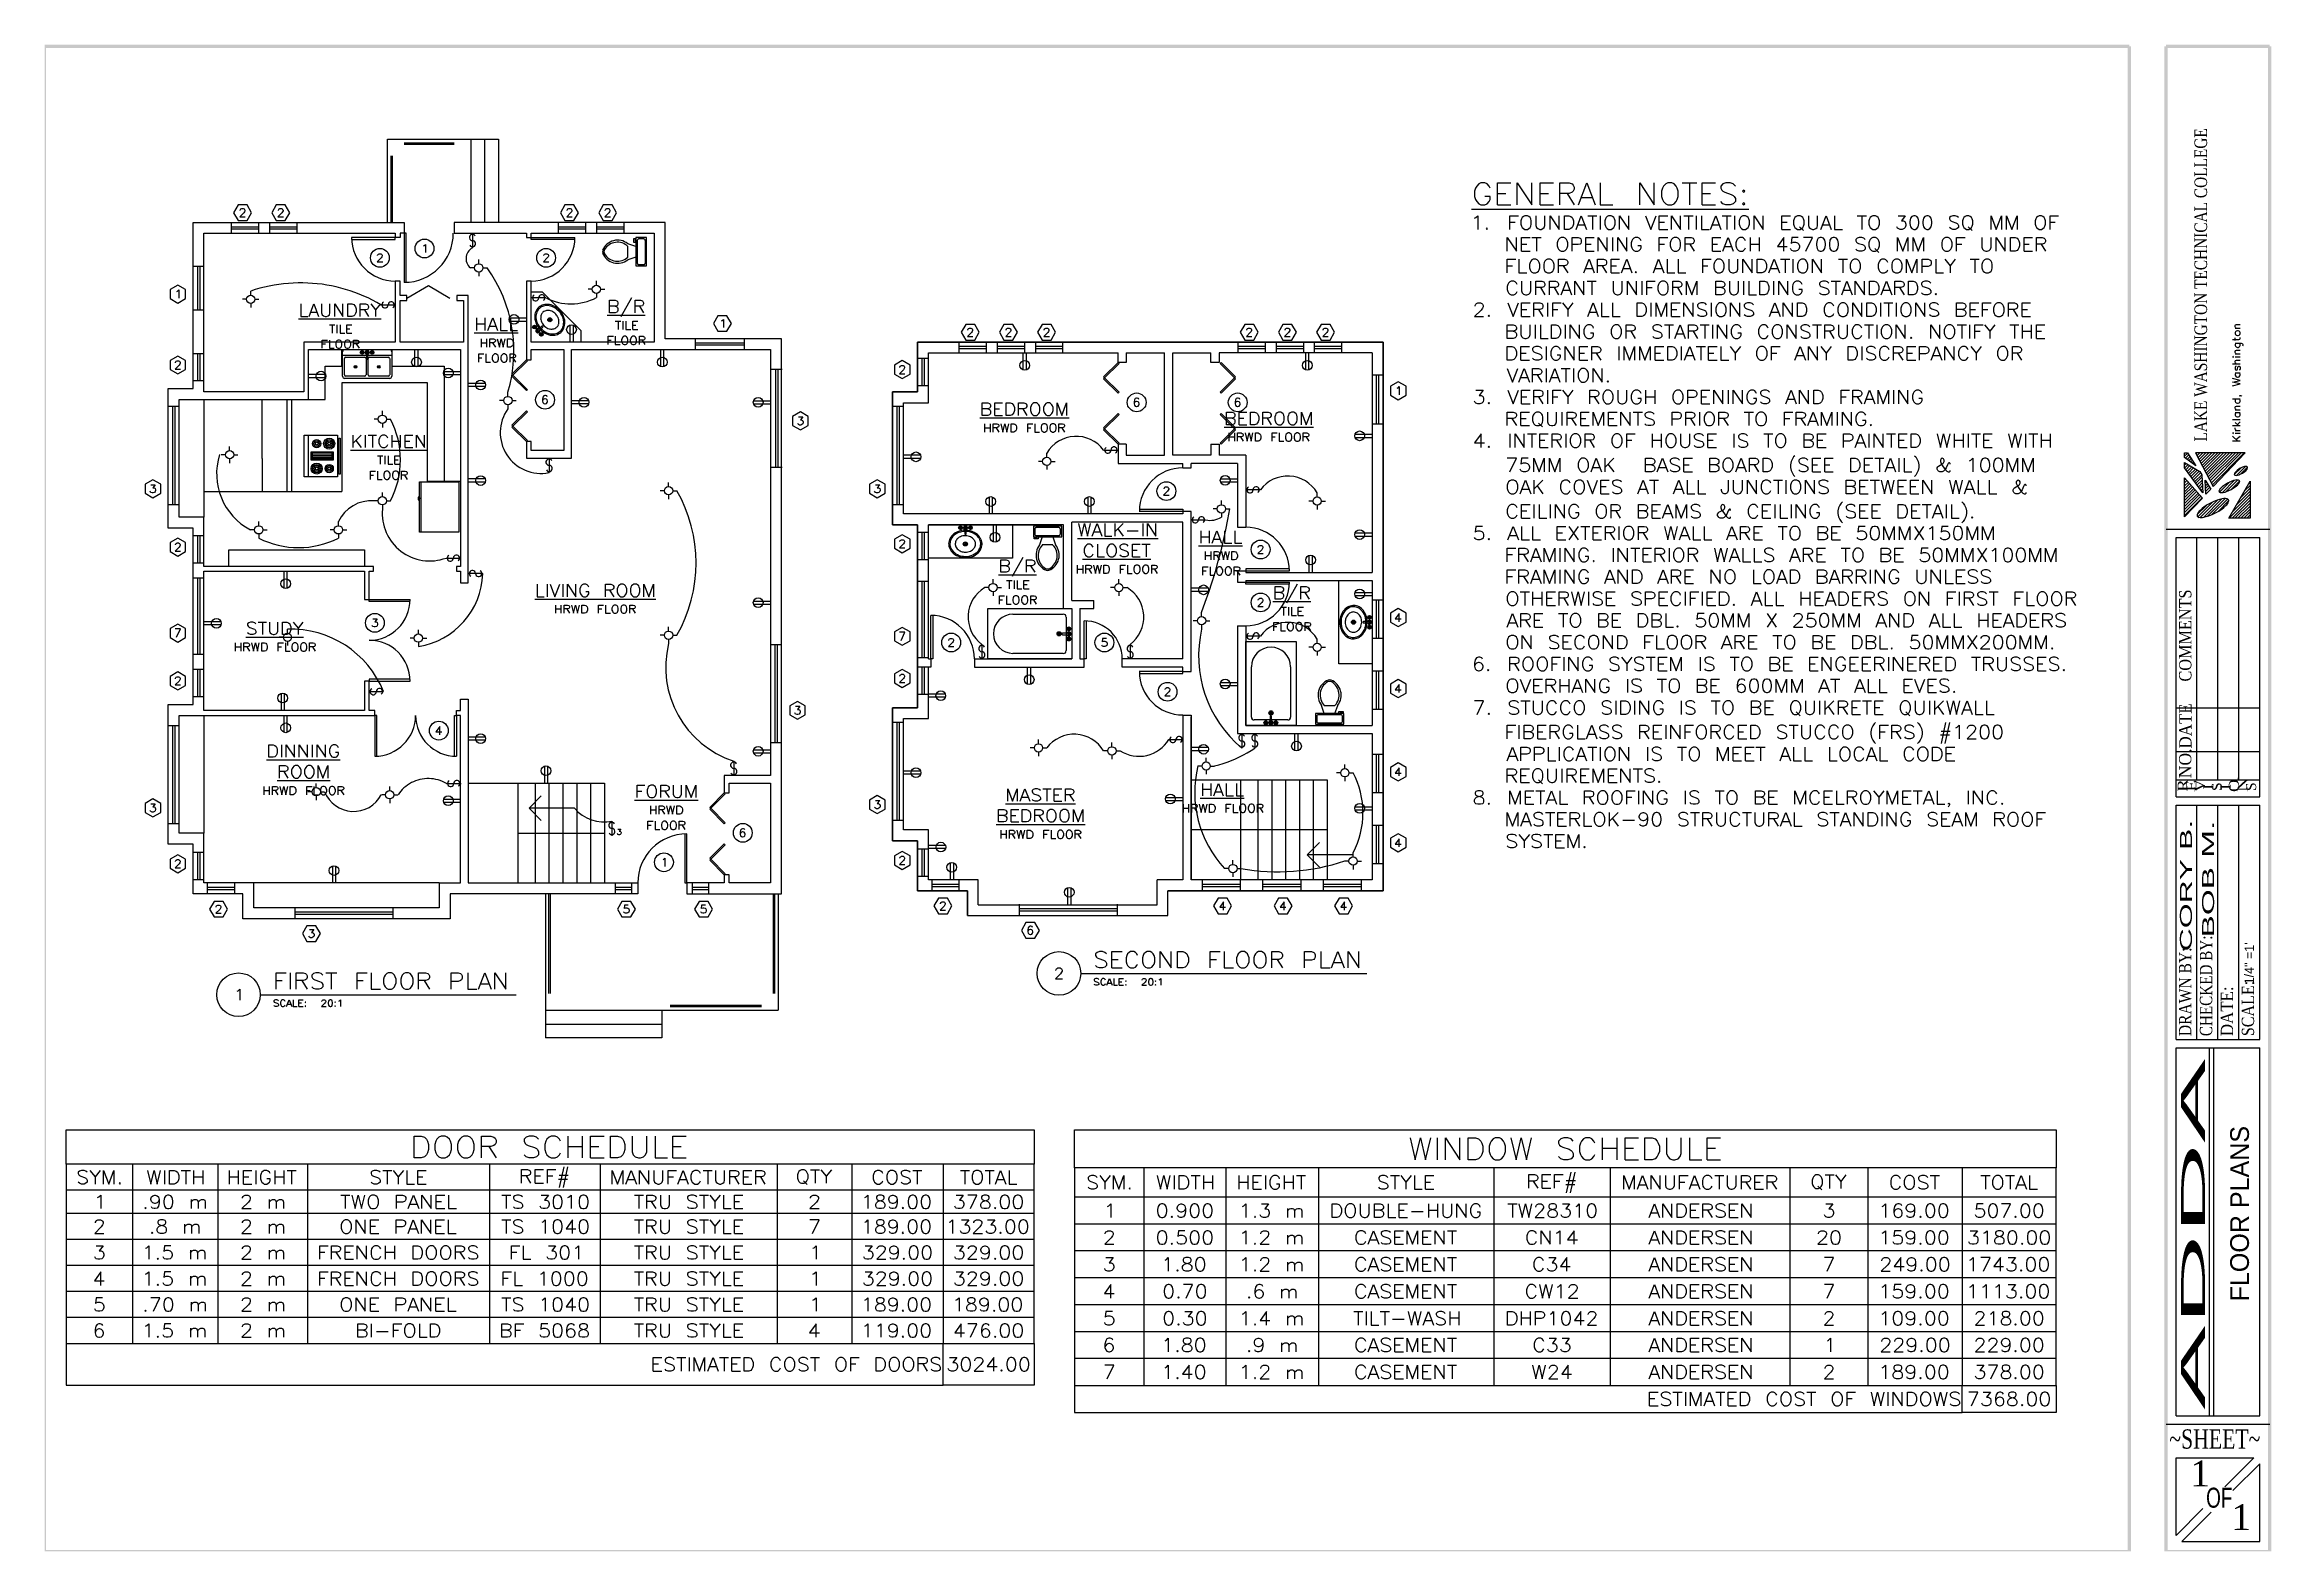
# Paper-space layout 'ISO A1' of a CAD drawing. Extents: x 0 to 817, y 0 to 553.
import ezdxf
from ezdxf.xclip import XClip

# ---------------------------------------------------------------- set-up
doc = ezdxf.new("R2010")
doc.units = 0
doc.header["$XCLIPFRAME"] = 0
for name, color, linetype in [('Appliances', 7, 'Continuous'), ('BDRTXT', 7, 'Continuous'), ('BRDTITLE', 7, 'Continuous'), ('Cabinetry', 7, 'Continuous'), ('DB - Windows', 7, 'Continuous'), ('Deck', 7, 'Continuous'), ('Doors', 7, 'Continuous'), ('Lighting', 7, 'Continuous'), ('Power', 7, 'Continuous'), ('Schedules', 7, 'Continuous'), ('Stairs', 7, 'Continuous'), ('Text', 7, 'Continuous'), ('View Labels', 7, 'Continuous'), ('Walls', 7, 'Continuous')]:
    doc.layers.add(name, color=color, linetype=linetype)
doc.styles.add('style0', font='', dxfattribs={"height": 0.140002})
doc.styles.add('style1', font='', dxfattribs={"height": 0.238753})
doc.styles.add('style2', font='', dxfattribs={"height": 0.182502})
doc.styles.add('style4', font='', dxfattribs={"height": 3.730705})
doc.styles.get('style0').set_extended_font_data('Times New Roman')
doc.styles.get('style1').set_extended_font_data('CityBlueprint0000')
doc.styles.get('style2').set_extended_font_data('CityBlueprint0000')
doc.styles.get('style4').set_extended_font_data('Times New Roman')

# ---------------------------------------------------------------- blocks, each defined once
blk = doc.blocks.new('Viewport4')
at = {"color": 18, "linetype": 'Continuous', "lineweight": 25, "true_color": 0x000000}
blk.add_line((152.59, 361.22), (152.59, 361.22), dxfattribs=at)
at = {"layer": 'Appliances', "color": 6, "linetype": 'Continuous', "lineweight": 25, "true_color": 0xff00ff}
for p, q in [((170.46, 452.36), (176.72, 452.36)), ((170.46, 451.22), (176.72, 451.22)), ((192.66, 449.76), (192.66, 443.52)), ((193.81, 449.76), (193.81, 443.52)), ((135.83, 434.46), (135.83, 440.72)), ((136.97, 434.46), (136.97, 440.72)), ((225.96, 434.46), (225.96, 440.72)), ((227.1, 434.46), (227.1, 440.72)), ((103.08, 431.58), (96.84, 431.58)), ((103.08, 430.44), (96.84, 430.44)), ((146.33, 432.72), (152.59, 432.72)), ((146.33, 431.58), (152.59, 431.58)), ((161.63, 428.34), (155.39, 428.34)), ((161.63, 427.2), (155.39, 427.2)), ((199.52, 421.99), (193.28, 421.99)), ((199.52, 420.85), (193.28, 420.85)), ((260, 421.99), (266.26, 421.99)), ((260, 420.85), (266.26, 420.85)), ((161.63, 393.29), (155.39, 393.29)), ((161.63, 392.14), (155.39, 392.14)), ((87.89, 353.18), (87.89, 359.44)), ((89.03, 353.18), (89.03, 359.44)), ((260, 348.52), (266.26, 348.52)), ((260, 347.38), (266.26, 347.38)), ((64.73, 340.9), (58.46, 340.9)), ((64.73, 339.76), (58.46, 339.76)), ((86.74, 314.63), (86.74, 308.39)), ((87.89, 314.63), (87.89, 308.39)), ((87.89, 300.34), (87.89, 306.61)), ((89.03, 300.34), (89.03, 306.61)), ((161.63, 298.65), (155.39, 298.65)), ((161.63, 297.51), (155.39, 297.51)), ((260, 294.03), (266.26, 294.03)), ((183.29, 287.96), (183.29, 281.71)), ((184.43, 287.96), (184.43, 281.71)), ((260, 292.89), (266.26, 292.89)), ((146.33, 275.87), (152.59, 275.87)), ((146.33, 274.73), (152.59, 274.73)), ((105.54, 251.38), (105.54, 245.14)), ((106.68, 251.38), (106.68, 245.14))]:
    blk.add_line(p, q, dxfattribs=at)
for centre in [(172.15, 451.79), (193.23, 448.09), (136.4, 436.15), (148.02, 432.15), (226.53, 436.15), (101.41, 431.01), (159.96, 427.77), (197.85, 421.42), (261.69, 421.42), (159.96, 392.72), (88.46, 354.87), (261.69, 347.95), (63.04, 340.33), (87.31, 312.96), (88.46, 302.04), (159.96, 298.08), (261.69, 293.46), (183.86, 286.29), (148.02, 275.3), (106.11, 249.71)]:
    blk.add_circle(centre, 1.78, dxfattribs=at)
at = {"layer": 'BDRTXT', "color": 163, "linetype": 'Continuous', "lineweight": 25, "true_color": 0x5c8ab8}
for points in [[(112.59, 481.11), (128.59, 481.11), (128.59, 481.87), (112.59, 481.87)], [(132.63, 465.4), (132.63, 483.4), (131.89, 483.4), (131.89, 465.38)], [(194.48, 481.11), (178.5, 481.11), (178.5, 481.87), (194.5, 481.87)], [(177.08, 436.64), (171.77, 431.35), (171.41, 431.71), (176.72, 437), (177.08, 436.64)], [(177.08, 426.03), (176.72, 425.69), (171.41, 430.99), (171.77, 431.35), (177.08, 426.03)], [(177.08, 417.97), (171.77, 412.65), (171.41, 413.01), (176.72, 418.31), (177.08, 417.97)], [(177.08, 407.36), (176.72, 407), (171.41, 412.3), (171.77, 412.65), (177.08, 407.36)], [(134.05, 348.39), (119.07, 348.39), (119.07, 349.15), (134.07, 349.15)], [(134.05, 319.9), (119.07, 319.9), (119.07, 319.14), (134.07, 319.14)], [(121.82, 291.62), (121.82, 306.61), (121.08, 306.61), (121.08, 291.6)], [(150.31, 291.62), (150.31, 306.61), (151.07, 306.61), (151.07, 291.6)], [(249.58, 277.82), (244.29, 272.53), (243.93, 272.87), (249.24, 278.18), (249.58, 277.82)], [(249.58, 267.22), (249.24, 266.88), (243.93, 272.17), (244.29, 272.53), (249.58, 267.22)], [(234.76, 263.11), (234.76, 245.14), (235.53, 245.14), (235.53, 263.13)], [(249.58, 259.15), (244.29, 253.84), (243.93, 254.2), (249.24, 259.49), (249.58, 259.15)], [(249.58, 248.52), (249.24, 248.19), (243.93, 253.48), (244.29, 253.84), (249.58, 248.52)]]:
    blk.add_lwpolyline(points, dxfattribs=at)
at = {"layer": 'BDRTXT', "color": 18, "linetype": 'Continuous', "lineweight": 25, "true_color": 0x000000}
for points in [[(122.13, 475.2), (122.13, 475.33), (122.28, 475.63), (122.41, 475.78), (122.71, 475.9), (123.28, 475.9), (123.55, 475.78), (123.7, 475.63), (123.85, 475.33), (123.85, 475.06), (123.7, 474.76), (123.43, 474.34), (121.99, 472.92), (124, 472.92)], [(138.98, 478.74), (139.28, 478.87), (139.7, 479.31), (139.7, 476.3)], [(183.07, 475.2), (183.07, 475.33), (183.22, 475.63), (183.35, 475.78), (183.65, 475.9), (184.22, 475.9), (184.49, 475.78), (184.64, 475.63), (184.79, 475.33), (184.79, 475.06), (184.64, 474.76), (184.37, 474.34), (182.93, 472.92), (184.94, 472.92)], [(184.3, 423.43), (184.18, 423.73), (183.73, 423.85), (183.46, 423.85), (183.03, 423.73), (182.74, 423.28), (182.59, 422.58), (182.59, 421.86), (182.74, 421.29), (183.03, 420.99), (183.46, 420.87), (183.6, 420.87), (184.03, 420.99), (184.3, 421.29), (184.45, 421.71), (184.45, 421.86), (184.3, 422.29), (184.03, 422.58), (183.6, 422.71), (183.46, 422.71), (183.03, 422.58), (182.74, 422.29), (182.59, 421.86)], [(120.42, 342.04), (121.99, 342.04), (121.14, 340.9), (121.56, 340.9), (121.86, 340.75), (121.99, 340.62), (122.13, 340.18), (122.13, 339.9), (121.99, 339.48), (121.71, 339.18), (121.29, 339.04), (120.84, 339.04), (120.42, 339.18), (120.27, 339.33), (120.14, 339.61)], [(144.95, 299.52), (144.95, 302.52), (143.53, 300.51), (145.67, 300.51)], [(256.82, 264.61), (256.67, 264.89), (256.25, 265.03), (255.97, 265.03), (255.53, 264.89), (255.25, 264.46), (255.11, 263.74), (255.11, 263.05), (255.25, 262.47), (255.53, 262.18), (255.97, 262.05), (256.1, 262.05), (256.55, 262.18), (256.82, 262.47), (256.97, 262.9), (256.97, 263.05), (256.82, 263.47), (256.55, 263.74), (256.1, 263.89), (255.97, 263.89), (255.53, 263.74), (255.25, 263.47), (255.11, 263.05)], [(226.81, 253.67), (227.08, 253.82), (227.5, 254.24), (227.5, 251.23)]]:
    blk.add_lwpolyline(points, dxfattribs=at)
at = {"layer": 'BDRTXT', "color": 163, "linetype": 'Continuous', "lineweight": 25, "true_color": 0x5c8ab8}
for centre in [(122.98, 474.4), (139.34, 477.81), (183.92, 474.4), (183.52, 422.35), (121.14, 340.54), (144.59, 301.02), (256.04, 263.53), (227.14, 252.74)]:
    blk.add_circle(centre, 3.45, dxfattribs=at)
for centre, radius, start, end in [((128.59, 481.87), 15.98, 180, 270), ((131.89, 483.4), 17.99, 270, 0), ((178.5, 481.87), 15.98, 270, 0), ((119.07, 349.15), 14.99, 270, 0), ((119.07, 319.14), 14.99, 0, 90), ((121.08, 306.61), 14.99, 270, 0), ((151.07, 306.61), 14.99, 180.00549, 270), ((235.53, 245.14), 17.99, 90, 180)]:
    blk.add_arc(centre, radius, start, end, dxfattribs=at)
at = {"layer": 'Cabinetry', "color": 93, "linetype": 'Continuous', "lineweight": 25, "true_color": 0x5cb85c}
for p, q in [((58.46, 422.43), (58.46, 379.25)), ((79.82, 400.84), (79.82, 422.43)), ((88.97, 388.65), (88.97, 422.43)), ((90.74, 388.65), (90.74, 422.43)), ((79.82, 400.84), (79.82, 388.65)), ((140.4, 392.46), (140.4, 397.03)), ((140.4, 392.46), (152.59, 392.46)), ((88.97, 388.65), (90.74, 388.65)), ((90.74, 388.65), (109.03, 388.65)), ((58.46, 306.61), (58.46, 263.43)), ((144.72, 245.14), (76.77, 245.14))]:
    blk.add_line(p, q, dxfattribs=at)
for points in [[(196.79, 443.52), (196.79, 447.58), (182.57, 461.81), (178.5, 461.81)], [(96.84, 422.43), (102.94, 422.43), (102.94, 434.63), (109.03, 434.63), (109.03, 440.72)], [(127.32, 440.72), (127.32, 434.63), (146.5, 434.63), (146.5, 392.46)], [(140.4, 392.46), (140.4, 428.53), (109.03, 428.53), (109.03, 388.65)], [(58.46, 388.65), (79.82, 388.65), (88.97, 388.65)]]:
    blk.add_lwpolyline(points, dxfattribs=at)
at = {"layer": 'DB - Windows', "color": 1, "linetype": 'Continuous', "lineweight": 25, "true_color": 0xff0000}
for p, q in [((156.95, 483.4), (156.95, 478.06)), ((159.24, 472.22), (159.24, 473.74)), ((157.72, 470.7), (156.19, 470.7)), ((159.24, 469.17), (159.24, 467.65)), ((160.76, 470.7), (162.29, 470.7)), ((202.36, 464.39), (202.36, 465.91)), ((74.06, 459.18), (72.54, 459.18)), ((75.59, 460.7), (75.59, 462.23)), ((75.59, 457.66), (75.59, 456.13)), ((77.11, 459.18), (78.64, 459.18)), ((183.88, 459.69), (178.54, 459.69)), ((200.83, 462.86), (199.31, 462.86)), ((202.36, 461.34), (202.36, 459.82)), ((203.88, 462.86), (205.41, 462.86)), ((123.34, 457.19), (128.67, 457.19)), ((169.91, 423.58), (169.91, 425.1)), ((123.87, 416.74), (123.87, 418.26)), ((168.38, 422.05), (166.86, 422.05)), ((169.91, 420.53), (169.91, 419.01)), ((171.43, 422.05), (172.96, 422.05)), ((122.35, 415.22), (120.82, 415.22)), ((123.87, 413.69), (123.87, 412.17)), ((125.39, 415.22), (126.92, 415.22)), ((66.36, 402.2), (64.83, 402.2)), ((67.88, 403.72), (67.88, 405.25)), ((67.88, 400.67), (67.88, 399.15)), ((69.41, 402.2), (70.93, 402.2)), ((185, 400.97), (185, 395.64)), ((228.84, 390.51), (228.84, 392.04)), ((122.35, 385.31), (120.82, 385.31)), ((123.87, 386.83), (123.87, 388.36)), ((125.39, 385.31), (126.92, 385.31)), ((227.31, 388.99), (225.79, 388.99)), ((228.84, 387.47), (228.84, 385.94)), ((230.36, 388.99), (231.89, 388.99)), ((78.55, 376.16), (78.55, 377.69)), ((107.76, 376.16), (107.76, 377.69)), ((123.87, 383.78), (123.87, 382.26)), ((77.03, 374.64), (75.5, 374.64)), ((78.55, 373.11), (78.55, 371.59)), ((80.08, 374.64), (81.6, 374.64)), ((106.24, 374.64), (104.71, 374.64)), ((107.76, 373.11), (107.76, 371.59)), ((109.29, 374.64), (110.81, 374.64)), ((147.26, 364.29), (152.59, 364.29)), ((160.7, 358.62), (155.37, 358.62)), ((87.57, 335.23), (86.04, 335.23)), ((89.09, 336.75), (89.09, 338.27)), ((90.62, 335.23), (92.14, 335.23)), ((135.55, 334.95), (134.03, 334.95)), ((137.08, 336.47), (137.08, 338)), ((138.6, 334.95), (140.13, 334.95)), ((227.31, 335.99), (225.79, 335.99)), ((228.84, 337.51), (228.84, 339.04)), ((230.36, 335.99), (231.89, 335.99)), ((89.09, 333.7), (89.09, 332.18)), ((137.08, 333.43), (137.08, 331.9)), ((228.84, 334.46), (228.84, 332.94)), ((119, 315.31), (124.34, 315.31)), ((252.71, 289.84), (252.71, 284.51)), ((98.11, 278.58), (96.59, 278.58)), ((99.63, 280.11), (99.63, 281.63)), ((101.16, 278.58), (102.68, 278.58)), ((126.56, 279.01), (126.56, 280.53)), ((147.39, 281.63), (152.72, 281.63)), ((99.63, 277.06), (99.63, 275.53)), ((125.03, 277.48), (123.51, 277.48)), ((126.56, 275.96), (126.56, 274.43)), ((128.08, 277.48), (129.61, 277.48)), ((208.05, 267.81), (208.05, 262.47))]:
    blk.add_line(p, q, dxfattribs=at)
for points in [[(156.95, 478.06), (156.45, 477.77), (156, 477.38), (155.6, 476.96), (155.24, 476.5), (154.96, 475.99), (154.75, 475.44), (154.63, 474.87), (154.56, 474.29), (154.58, 473.7), (154.67, 473.13), (154.84, 472.58), (155.07, 472.03), (155.39, 471.54), (155.77, 471.1), (156.19, 470.7)], [(123.34, 457.19), (121.82, 458.06), (120.25, 458.88), (118.66, 459.67), (117.05, 460.39), (115.42, 461.09), (113.77, 461.7), (112.1, 462.29), (110.41, 462.82), (108.71, 463.29), (107, 463.73), (105.26, 464.09), (103.53, 464.41), (101.77, 464.68), (100.01, 464.9), (98.26, 465.04), (96.5, 465.15), (94.72, 465.21), (92.97, 465.21), (91.19, 465.15), (89.43, 465.04), (87.67, 464.87), (85.92, 464.66), (84.16, 464.39), (82.42, 464.05), (80.71, 463.69), (79, 463.24), (77.28, 462.76), (75.61, 462.23)], [(147.39, 281.63), (146.65, 282.03), (145.88, 282.37), (145.1, 282.67), (144.3, 282.92), (143.49, 283.13), (142.67, 283.28), (141.84, 283.39), (140.99, 283.43), (140.17, 283.41), (139.32, 283.37), (138.5, 283.24), (137.67, 283.09), (136.87, 282.86), (136.08, 282.6), (135.3, 282.29), (134.54, 281.93), (133.82, 281.5), (133.12, 281.06), (132.44, 280.55), (131.81, 280), (131.19, 279.43), (130.64, 278.81), (130.11, 278.16), (129.63, 277.48)], [(210.25, 264.89), (211.31, 264.89), (210.74, 264.1), (211.04, 264.1), (211.23, 264.02), (211.31, 263.91), (211.42, 263.62), (211.42, 263.43), (211.31, 263.15), (211.12, 262.94), (210.85, 262.85), (210.55, 262.85), (210.25, 262.94), (210.17, 263.05), (210.06, 263.24)]]:
    blk.add_lwpolyline(points, dxfattribs=at)
for centre in [(159.24, 470.7), (75.59, 459.18), (202.36, 462.86), (123.87, 415.22), (169.91, 422.05), (67.88, 402.2), (123.87, 385.31), (228.84, 388.99), (78.55, 374.64), (107.76, 374.64), (89.09, 335.23), (137.08, 334.95), (228.84, 335.99), (99.63, 278.58), (126.56, 277.48)]:
    blk.add_circle(centre, 1.52, dxfattribs=at)
for centre, radius, start, end in [((156.95, 481.87), 1.14, 30.00366, 270), ((156.95, 479.59), 1.14, 209.99817, 90), ((119.81, 440.15), 52.3, 343.27332, 35.70557), ((124.86, 457.19), 1.14, 119.99817, 0), ((127.15, 457.19), 1.14, 299.99817, 180), ((180.07, 459.69), 1.14, 119.99817, 0), ((182.35, 459.69), 1.14, 300.00366, 180), ((193, 477.55), 20.05, 242.96814, 297.81738), ((182.04, 410.28), 14.94, 144.30542, 281.40381), ((97.71, 400.27), 32.81, 332.89124, 27.10876), ((86.32, 395.21), 23.22, 162.44934, 242.26501), ((185, 399.45), 1.14, 30.00366, 270), ((185, 397.16), 1.14, 209.99817, 90), ((119.85, 371.97), 13.36, 85.84167, 154.6875), ((185.3, 362.49), 53.6, 330.36438, 29.63562), ((141.29, 380.73), 17.48, 174.9408, 289.95667), ((93.16, 400.48), 32.36, 243.18237, 296.81763), ((148.78, 364.29), 1.14, 119.99817, 0), ((151.07, 364.29), 1.14, 299.99817, 180), ((156.89, 358.62), 1.14, 359.98352, 239.98535), ((159.18, 358.62), 1.14, 179.98352, 59.97986), ((132.93, 359.38), 27.77, 278.60229, 358.42896), ((90.24, 301.48), 36.79, 22.08252, 91.77979), ((264, 324.24), 36.22, 166.12976, 251.84509), ((120.53, 315.31), 1.14, 119.99817, 0), ((122.81, 315.31), 1.14, 299.99817, 180), ((252.71, 288.32), 1.14, 29.99817, 270), ((252.71, 286.03), 1.14, 209.99817, 90), ((113.35, 282.86), 11.47, 201.7804, 332.13867), ((148.91, 281.63), 1.14, 119.99817, 0), ((151.2, 281.63), 1.14, 299.99817, 180), ((205.13, 281.42), 13.93, 219.49036, 282.10144), ((208.05, 266.28), 1.14, 30.00366, 270), ((208.05, 264), 1.14, 209.99817, 90)]:
    blk.add_arc(centre, radius, start, end, dxfattribs=at)
at = {"layer": 'Deck', "color": 4, "linetype": 'Continuous', "lineweight": 25, "true_color": 0x00ffff}
for p, q in [((125.8, 487.4), (125.8, 517.88)), ((125.8, 517.88), (166.44, 517.88)), ((131.89, 516.61), (150.18, 516.61)), ((131.89, 516.1), (150.18, 516.1)), ((156.28, 517.88), (156.28, 487.4)), ((161.36, 517.88), (161.36, 487.4)), ((166.44, 517.88), (166.44, 487.4)), ((127.07, 487.4), (127.07, 511.78)), ((127.57, 487.4), (127.57, 511.78)), ((183.71, 241.14), (183.71, 188.3)), ((184.98, 204.56), (184.98, 241.14)), ((185.49, 204.56), (185.49, 241.14)), ((267.28, 204.56), (267.28, 241.14)), ((267.79, 204.56), (267.79, 241.14)), ((269.06, 241.14), (269.06, 198.46)), ((183.71, 198.46), (269.06, 198.46)), ((262.96, 200.24), (229.43, 200.24)), ((262.96, 199.73), (229.43, 199.73)), ((183.71, 193.38), (226.38, 193.38))]:
    blk.add_line(p, q, dxfattribs=at)
blk.add_lwpolyline([(226.38, 198.46), (226.38, 188.3), (183.71, 188.3)], dxfattribs=at)
at = {"layer": 'Doors', "color": 5, "linetype": 'Continuous', "lineweight": 25, "true_color": 0x0000ff}
for p, q in [((68.48, 487.4), (68.48, 483.4)), ((68.48, 485.81), (78.47, 485.81)), ((68.48, 484.98), (78.47, 484.98)), ((78.47, 487.4), (78.47, 483.4)), ((82.47, 487.4), (82.47, 483.4)), ((82.47, 485.81), (92.48, 485.81)), ((82.47, 484.98), (92.48, 484.98)), ((92.48, 487.4), (92.48, 483.4)), ((188.37, 487.4), (188.37, 483.4)), ((188.37, 485.81), (198.38, 485.81)), ((188.37, 484.98), (198.38, 484.98)), ((198.38, 487.4), (198.38, 483.4)), ((202.38, 487.4), (202.38, 483.4)), ((202.38, 485.81), (212.37, 485.81)), ((202.38, 484.98), (212.37, 484.98)), ((212.37, 487.4), (212.37, 483.4)), ((58.46, 471.22), (54.48, 471.22)), ((56.05, 471.22), (56.05, 455.22)), ((56.9, 471.22), (56.9, 455.22)), ((58.46, 455.22), (54.48, 455.22)), ((238.7, 440.72), (238.7, 444.72)), ((256.71, 443.14), (238.7, 443.14)), ((256.71, 442.31), (238.7, 442.31)), ((256.71, 440.72), (256.71, 444.72)), ((58.46, 439.22), (54.48, 439.22)), ((56.05, 439.22), (56.05, 429.23)), ((56.9, 439.22), (56.9, 429.23)), ((270.43, 433.5), (266.43, 433.5)), ((268.02, 433.5), (268.02, 397.52)), ((268.84, 433.5), (268.84, 397.52)), ((58.46, 429.23), (54.48, 429.23)), ((49.32, 419.83), (45.34, 419.83)), ((46.91, 419.83), (46.91, 383.85)), ((47.75, 419.83), (47.75, 383.85)), ((270.43, 397.52), (266.43, 397.52)), ((49.32, 383.85), (45.34, 383.85)), ((58.46, 372.46), (54.48, 372.46)), ((56.05, 372.46), (56.05, 362.45)), ((56.9, 372.46), (56.9, 362.45)), ((58.46, 362.45), (54.48, 362.45)), ((58.46, 356.92), (54.48, 356.92)), ((56.05, 356.92), (56.05, 328.92)), ((56.9, 356.92), (56.9, 328.92)), ((58.46, 328.92), (54.48, 328.92)), ((270.26, 332.49), (266.26, 332.49)), ((267.83, 332.49), (267.83, 296.51)), ((268.67, 332.49), (268.67, 296.51)), ((58.46, 323.39), (54.48, 323.39)), ((56.05, 323.39), (56.05, 313.4)), ((56.9, 323.39), (56.9, 313.4)), ((58.46, 313.4), (54.48, 313.4)), ((49.32, 302.8), (45.34, 302.8)), ((46.91, 302.8), (46.91, 266.81)), ((47.75, 302.8), (47.75, 266.81)), ((270.26, 296.51), (266.26, 296.51)), ((49.32, 266.81), (45.34, 266.81)), ((58.46, 256.34), (54.48, 256.34)), ((56.05, 256.34), (56.05, 246.34)), ((56.9, 256.34), (56.9, 246.34)), ((58.46, 246.34), (54.48, 246.34)), ((59.67, 245.14), (59.67, 241.14)), ((69.68, 245.14), (69.68, 241.14)), ((209.24, 245.14), (209.24, 241.14)), ((215.23, 245.14), (215.23, 241.14)), ((237.52, 245.14), (237.52, 241.14)), ((243.53, 245.14), (243.53, 241.14)), ((59.67, 243.55), (69.68, 243.55)), ((59.67, 242.72), (69.68, 242.72)), ((209.24, 243.55), (215.23, 243.55)), ((209.24, 242.72), (215.23, 242.72)), ((237.52, 243.55), (243.53, 243.55)), ((237.52, 242.72), (243.53, 242.72)), ((91.74, 236.16), (91.74, 232.16)), ((91.74, 234.58), (127.74, 234.58)), ((91.74, 233.75), (127.74, 233.75)), ((127.74, 236.16), (127.74, 232.16))]:
    blk.add_line(p, q, dxfattribs=at)
for points in [[(70.95, 493.81), (69.3, 490.95), (70.95, 488.09), (74.25, 488.09), (75.91, 490.95), (74.25, 493.81), (70.95, 493.81)], [(84.94, 493.81), (83.29, 490.95), (84.94, 488.09), (88.25, 488.09), (89.9, 490.95), (88.25, 493.81), (84.94, 493.81)], [(190.84, 493.81), (189.19, 490.95), (190.84, 488.09), (194.14, 488.09), (195.8, 490.95), (194.14, 493.81), (190.84, 493.81)], [(204.86, 493.81), (203.2, 490.95), (204.86, 488.09), (208.16, 488.09), (209.79, 490.95), (208.16, 493.81), (204.86, 493.81)], [(51.73, 462.76), (48.87, 464.41), (46.02, 462.76), (46.02, 459.46), (48.87, 457.8), (51.73, 459.46), (51.73, 462.76)], [(250.24, 447.45), (251.89, 450.31), (250.24, 453.17), (246.94, 453.17), (245.28, 450.31), (246.94, 447.45), (250.24, 447.45)], [(51.73, 436.74), (48.87, 438.39), (46.02, 436.74), (46.02, 433.44), (48.87, 431.81), (51.73, 433.44), (51.73, 436.74)], [(280.04, 416.23), (277.18, 417.88), (274.33, 416.23), (274.33, 412.93), (277.18, 411.28), (280.04, 412.93), (280.04, 416.23)], [(42.59, 391.36), (39.73, 393.01), (36.87, 391.36), (36.87, 388.06), (39.73, 386.41), (42.59, 388.06), (42.59, 391.36)], [(51.73, 369.98), (48.87, 371.63), (46.02, 369.98), (46.02, 366.68), (48.87, 365.03), (51.73, 366.68), (51.73, 369.98)], [(51.73, 338.44), (48.87, 340.09), (46.02, 338.44), (46.02, 335.14), (48.87, 333.51), (51.73, 335.14), (51.73, 338.44)], [(51.73, 320.92), (48.87, 322.57), (46.02, 320.92), (46.02, 317.61), (48.87, 315.96), (51.73, 317.61), (51.73, 320.92)], [(278.96, 310.1), (276.1, 311.75), (273.25, 310.1), (273.25, 306.82), (276.1, 305.17), (278.96, 306.82), (278.96, 310.1)], [(42.59, 274.33), (39.73, 275.98), (36.87, 274.33), (36.87, 271.03), (39.73, 269.37), (42.59, 271.03), (42.59, 274.33)], [(51.73, 253.86), (48.87, 255.51), (46.02, 253.86), (46.02, 250.56), (48.87, 248.91), (51.73, 250.56), (51.73, 253.86)], [(62.15, 238.41), (60.5, 235.55), (62.15, 232.69), (65.45, 232.69), (67.1, 235.55), (65.45, 238.41), (62.15, 238.41)], [(211.71, 238.41), (210.06, 235.55), (211.71, 232.69), (214.99, 232.69), (216.65, 235.55), (214.99, 238.41), (211.71, 238.41)], [(239.99, 238.41), (238.34, 235.55), (239.99, 232.69), (243.29, 232.69), (244.95, 235.55), (243.29, 238.41), (239.99, 238.41)], [(96.2, 229.43), (94.57, 226.57), (96.2, 223.72), (99.51, 223.72), (101.16, 226.57), (99.51, 229.43), (96.2, 229.43)]]:
    blk.add_lwpolyline(points, dxfattribs=at)
at = {"layer": 'Doors', "color": 18, "linetype": 'Continuous', "lineweight": 25, "true_color": 0x000000}
for points in [[(71.74, 491.74), (71.74, 491.88), (71.88, 492.16), (72.03, 492.31), (72.31, 492.46), (72.88, 492.46), (73.17, 492.31), (73.32, 492.16), (73.45, 491.88), (73.45, 491.59), (73.32, 491.31), (73.03, 490.89), (71.61, 489.45), (73.6, 489.45)], [(85.75, 491.74), (85.75, 491.88), (85.88, 492.16), (86.02, 492.31), (86.32, 492.46), (86.89, 492.46), (87.17, 492.31), (87.31, 492.16), (87.46, 491.88), (87.46, 491.59), (87.31, 491.31), (87.02, 490.89), (85.6, 489.45), (87.59, 489.45)], [(191.65, 491.74), (191.65, 491.88), (191.77, 492.16), (191.92, 492.31), (192.22, 492.46), (192.79, 492.46), (193.07, 492.31), (193.21, 492.16), (193.36, 491.88), (193.36, 491.59), (193.21, 491.31), (192.92, 490.89), (191.5, 489.45), (193.49, 489.45)], [(205.64, 491.74), (205.64, 491.88), (205.79, 492.16), (205.93, 492.31), (206.21, 492.46), (206.78, 492.46), (207.08, 492.31), (207.2, 492.16), (207.35, 491.88), (207.35, 491.59), (207.2, 491.31), (206.93, 490.89), (205.49, 489.45), (207.5, 489.45)], [(48.54, 462.04), (48.81, 462.17), (49.23, 462.61), (49.23, 459.6)], [(248.23, 451.24), (248.52, 451.37), (248.95, 451.81), (248.95, 448.81)], [(48.03, 435.9), (48.03, 436.02), (48.18, 436.32), (48.3, 436.45), (48.6, 436.6), (49.17, 436.6), (49.45, 436.45), (49.59, 436.32), (49.74, 436.02), (49.74, 435.75), (49.59, 435.45), (49.32, 435.03), (47.88, 433.61), (49.89, 433.61)], [(276.46, 416.08), (278.03, 416.08), (277.18, 414.94), (277.61, 414.94), (277.9, 414.79), (278.03, 414.64), (278.18, 414.22), (278.18, 413.95), (278.03, 413.5), (277.75, 413.23), (277.33, 413.08), (276.89, 413.08), (276.46, 413.23), (276.32, 413.37), (276.19, 413.65)], [(39.03, 391.21), (40.6, 391.21), (39.73, 390.07), (40.18, 390.07), (40.45, 389.92), (40.6, 389.79), (40.75, 389.35), (40.75, 389.07), (40.6, 388.65), (40.3, 388.36), (39.88, 388.21), (39.46, 388.21), (39.03, 388.36), (38.88, 388.5), (38.74, 388.78)], [(48.03, 369.11), (48.03, 369.26), (48.18, 369.54), (48.3, 369.69), (48.6, 369.83), (49.17, 369.83), (49.45, 369.69), (49.59, 369.54), (49.74, 369.26), (49.74, 368.97), (49.59, 368.69), (49.32, 368.27), (47.88, 366.83), (49.89, 366.83)], [(48.45, 335.31), (49.89, 338.29), (47.88, 338.29)], [(48.03, 320.05), (48.03, 320.2), (48.18, 320.49), (48.3, 320.62), (48.6, 320.77), (49.17, 320.77), (49.45, 320.62), (49.59, 320.49), (49.74, 320.2), (49.74, 319.92), (49.59, 319.63), (49.32, 319.2), (47.88, 317.76), (49.89, 317.76)], [(275.38, 309.95), (276.97, 309.95), (276.1, 308.81), (276.53, 308.81), (276.82, 308.68), (276.97, 308.53), (277.1, 308.11), (277.1, 307.81), (276.97, 307.39), (276.68, 307.09), (276.25, 306.97), (275.83, 306.97), (275.38, 307.09), (275.26, 307.24), (275.11, 307.54)], [(39.03, 274.18), (40.6, 274.18), (39.73, 273.04), (40.18, 273.04), (40.45, 272.89), (40.6, 272.76), (40.75, 272.32), (40.75, 272.04), (40.6, 271.62), (40.3, 271.32), (39.88, 271.17), (39.46, 271.17), (39.03, 271.32), (38.88, 271.47), (38.74, 271.74)], [(48.03, 252.99), (48.03, 253.14), (48.18, 253.44), (48.3, 253.56), (48.6, 253.71), (49.17, 253.71), (49.45, 253.56), (49.59, 253.44), (49.74, 253.14), (49.74, 252.86), (49.59, 252.57), (49.32, 252.14), (47.88, 250.7), (49.89, 250.7)], [(62.95, 236.33), (62.95, 236.48), (63.1, 236.76), (63.23, 236.9), (63.52, 237.05), (64.09, 237.05), (64.37, 236.9), (64.52, 236.76), (64.67, 236.48), (64.67, 236.18), (64.52, 235.91), (64.24, 235.46), (62.8, 234.05), (64.81, 234.05)], [(214.06, 237.05), (212.64, 237.05), (212.5, 235.76), (212.64, 235.91), (213.07, 236.04), (213.49, 236.04), (213.94, 235.91), (214.21, 235.61), (214.36, 235.19), (214.36, 234.89), (214.21, 234.47), (213.94, 234.19), (213.49, 234.05), (213.07, 234.05), (212.64, 234.19), (212.5, 234.32), (212.35, 234.62)], [(242.36, 237.05), (240.92, 237.05), (240.78, 235.76), (240.92, 235.91), (241.35, 236.04), (241.79, 236.04), (242.22, 235.91), (242.49, 235.61), (242.64, 235.19), (242.64, 234.89), (242.49, 234.47), (242.22, 234.19), (241.79, 234.05), (241.35, 234.05), (240.92, 234.19), (240.78, 234.32), (240.65, 234.62)], [(97.16, 228.08), (98.72, 228.08), (97.86, 226.93), (98.3, 226.93), (98.58, 226.79), (98.72, 226.64), (98.87, 226.21), (98.87, 225.94), (98.72, 225.49), (98.43, 225.22), (98, 225.07), (97.58, 225.07), (97.16, 225.22), (97.01, 225.37), (96.86, 225.64)]]:
    blk.add_lwpolyline(points, dxfattribs=at)
at = {"layer": 'Lighting', "color": 1, "linetype": 'Continuous', "lineweight": 25, "true_color": 0xff0000}
blk.add_line((177.66, 272.57), (182.16, 268.06), dxfattribs=at)
for points in [[(132.84, 459.65), (140.76, 464.22), (148.68, 459.65)], [(67.63, 361.22), (67.63, 367.31), (117.29, 367.31), (117.29, 361.22)], [(194.38, 272.57), (177.66, 272.57), (182.16, 277.06)]]:
    blk.add_lwpolyline(points, dxfattribs=at)
at = {"layer": 'Power', "color": 3, "linetype": 'Continuous', "lineweight": 25, "true_color": 0x00ff00}
for p, q in [((216.86, 478.59), (213.91, 479.56)), ((213.91, 474.65), (213.91, 478.59)), ((216.86, 474.65), (213.91, 473.68)), ((216.12, 480.07), (216.12, 481.53)), ((216.86, 480.07), (216.12, 480.07)), ((217.34, 480.79), (217.34, 472.45)), ((219.8, 481.3), (217.85, 481.3)), ((220.31, 472.45), (220.31, 480.79)), ((217.85, 471.97), (219.8, 471.97)), ((179.45, 449.13), (179.37, 449.23)), ((179.54, 449.21), (179.45, 449.32)), ((179.79, 449.19), (179.9, 449.3)), ((179.88, 449.1), (179.98, 449.19)), ((182.4, 449.38), (181.04, 448.13)), ((184.92, 451.33), (185.64, 452.03)), ((185.61, 451.31), (184.94, 452.05)), ((179.45, 448.87), (179.35, 448.79)), ((179.54, 448.79), (179.43, 448.68)), ((179.79, 448.77), (179.88, 448.66)), ((179.88, 448.85), (179.96, 448.77)), ((181.4, 447.77), (182.74, 449)), ((181.93, 446.21), (181.83, 446.12)), ((181.93, 446.46), (181.85, 446.56)), ((182.02, 446.12), (181.91, 446.01)), ((182.02, 446.54), (181.93, 446.65)), ((182.27, 446.54), (182.38, 446.63)), ((182.27, 446.1), (182.35, 446.01)), ((182.35, 446.44), (182.46, 446.54)), ((182.35, 446.18), (182.44, 446.1)), ((109.24, 430.94), (109.24, 439.96)), ((109.24, 438.71), (127.32, 438.71)), ((110.01, 440.72), (126.56, 440.72)), ((110.01, 431.43), (110.01, 437.46)), ((110.51, 437.95), (117.39, 437.95)), ((116.23, 439.77), (116.08, 439.77)), ((116.23, 439.64), (116.08, 439.64)), ((116.4, 439.96), (116.4, 440.09)), ((116.4, 439.47), (116.4, 439.35)), ((116.53, 439.96), (116.53, 440.09)), ((116.53, 439.47), (116.53, 439.35)), ((116.69, 439.77), (116.84, 439.77)), ((116.69, 439.64), (116.84, 439.64)), ((117.9, 437.46), (117.9, 431.43)), ((118.03, 439.28), (118.03, 437.46)), ((118.54, 437.46), (118.54, 439.28)), ((118.66, 431.43), (118.66, 437.46)), ((119.15, 437.95), (126.05, 437.95)), ((119.85, 439.77), (119.72, 439.77)), ((119.87, 439.64), (119.72, 439.64)), ((120.04, 439.96), (120.04, 440.09)), ((120.04, 439.47), (120.04, 439.35)), ((120.17, 439.96), (120.17, 440.09)), ((120.17, 439.47), (120.17, 439.35)), ((120.34, 439.77), (120.48, 439.77)), ((120.34, 439.64), (120.48, 439.64)), ((126.56, 437.46), (126.56, 431.43)), ((127.32, 439.96), (127.32, 430.94)), ((126.56, 430.18), (110.01, 430.18)), ((117.39, 430.94), (110.51, 430.94)), ((126.05, 430.94), (119.15, 430.94)), ((96.75, 394.07), (96.75, 409.31)), ((98.28, 400.17), (98.28, 403.21)), ((105.39, 402.71), (98.28, 402.71)), ((98.28, 402.2), (105.39, 402.2)), ((105.39, 401.69), (98.28, 401.69)), ((98.28, 401.18), (105.39, 401.18)), ((105.39, 400.67), (98.28, 400.67)), ((105.39, 403.21), (105.39, 400.17)), ((107.42, 406.26), (107.93, 406.26)), ((107.93, 405.25), (107.42, 405.25)), ((107.93, 398.13), (107.42, 398.13)), ((107.42, 397.12), (107.93, 397.12)), ((138.03, 392.27), (138.03, 373.77)), ((138.03, 386.11), (136.99, 386.11))]:
    blk.add_line(p, q, dxfattribs=at)
for points in [[(216.12, 481.53), (216.62, 481.53), (216.62, 480.56), (216.86, 480.56)], [(216.86, 471.48), (220.79, 471.48), (220.79, 481.79), (216.86, 481.79), (216.86, 471.48)], [(179.75, 452.62), (179.81, 451.88), (179.98, 451.16), (180.22, 450.46)], [(180.17, 452.47), (180.26, 451.79), (180.41, 451.12), (180.66, 450.48)], [(180.2, 450.44), (180.56, 449.7), (180.98, 449.02), (181.49, 448.36), (182.06, 447.79), (182.67, 447.26), (183.35, 446.82)], [(180.66, 450.5), (181, 449.82), (181.4, 449.21), (181.89, 448.62), (182.42, 448.09), (182.99, 447.62), (183.62, 447.22)], [(182.95, 457.19), (182.48, 457.04), (182.06, 456.85), (181.64, 456.6), (181.25, 456.3)], [(183.03, 456.7), (182.61, 456.56), (182.21, 456.37), (181.85, 456.13), (181.49, 455.86)], [(181.91, 452.17), (181.97, 451.73), (182.08, 451.31), (182.23, 450.88)], [(182.25, 450.88), (182.48, 450.44), (182.74, 450.02), (183.05, 449.63), (183.39, 449.3), (183.79, 449), (184.2, 448.72), (184.6, 448.51), (185.04, 448.36), (185.47, 448.28)], [(183.79, 454.99), (183.43, 454.86), (183.1, 454.67), (182.78, 454.44)], [(186.93, 456.15), (186.31, 456.45), (185.66, 456.68), (185, 456.83)], [(187.18, 456.51), (186.52, 456.85), (185.83, 457.11), (185.11, 457.28)], [(186.38, 454.61), (185.97, 454.82), (185.53, 454.97), (185.11, 455.05)], [(187.5, 453.72), (187.16, 454.06), (186.76, 454.35), (186.36, 454.63)], [(188.66, 454.74), (188.13, 455.26), (187.56, 455.73), (186.93, 456.13)], [(189.06, 454.97), (188.49, 455.54), (187.88, 456.07), (187.2, 456.51)], [(188.64, 451.18), (188.58, 451.62), (188.47, 452.05), (188.32, 452.47)], [(188.41, 449.89), (188.54, 450.29), (188.6, 450.73), (188.62, 451.16)], [(190.38, 450.86), (190.29, 451.54), (190.14, 452.22), (189.89, 452.85)], [(190.06, 448.94), (190.25, 449.57), (190.36, 450.23), (190.38, 450.88)], [(190.42, 448.62), (190.59, 449.15), (190.72, 449.66), (190.78, 450.21), (190.8, 450.73), (190.74, 451.48), (190.57, 452.2), (190.33, 452.89)], [(183.37, 446.84), (184.03, 446.5), (184.73, 446.25), (185.45, 446.08)], [(183.62, 447.2), (184.24, 446.9), (184.89, 446.67), (185.55, 446.52)], [(186.78, 448.36), (187.14, 448.49), (187.48, 448.68), (187.79, 448.91)], [(187.54, 446.63), (187.96, 446.78), (188.37, 446.97), (188.73, 447.2), (189.09, 447.48)], [(187.6, 446.16), (188.07, 446.31), (188.49, 446.5), (188.92, 446.76), (189.3, 447.05)], [(107.42, 394.07), (95.23, 394.07), (95.23, 409.31), (107.42, 409.31), (107.42, 394.07)], [(105.9, 400.17), (97.77, 400.17), (97.77, 403.21), (105.9, 403.21), (105.9, 400.17)], [(108.44, 395.09), (107.93, 395.09), (107.93, 408.29), (108.44, 408.29), (108.44, 395.09)], [(137.52, 392.27), (151.9, 392.27), (151.9, 373.77), (137.52, 373.77), (137.52, 392.27)], [(137.52, 386.62), (136.99, 386.62), (136.99, 385.6), (137.52, 385.6)]]:
    blk.add_lwpolyline(points, dxfattribs=at)
for centre, radius in [((179.67, 449), 0.677), ((179.33, 449.36), 0.127), ((179.67, 449), 0.233), ((180.03, 449.34), 0.127), ((185.28, 451.67), 0.741), ((185.28, 451.67), 0.487), ((179.31, 448.64), 0.127), ((180.01, 448.62), 0.127), ((180.89, 447.67), 0.233), ((182.14, 446.33), 0.677), ((181.78, 445.99), 0.127), ((181.8, 446.69), 0.127), ((182.14, 446.33), 0.233), ((182.48, 445.95), 0.127), ((182.5, 446.67), 0.127), ((114.03, 434.46), 0.487), ((114.03, 434.46), 0.233), ((116.46, 439.71), 0.677), ((115.95, 439.71), 0.127), ((116.46, 439.71), 0.233), ((116.46, 440.21), 0.127), ((116.46, 439.22), 0.127), ((116.97, 439.71), 0.127), ((118.28, 439.71), 0.233), ((120.1, 439.71), 0.677), ((119.59, 439.71), 0.127), ((120.1, 439.71), 0.233), ((120.1, 440.21), 0.127), ((120.1, 439.22), 0.127), ((120.61, 439.71), 0.127), ((122.54, 434.46), 0.487), ((122.54, 434.46), 0.233), ((99.8, 406.26), 1.52), ((99.8, 406.26), 1.02), ((99.8, 406.26), 0.508), ((104.38, 406.26), 2.03), ((104.38, 406.26), 1.52), ((104.38, 406.26), 1.02), ((104.38, 406.26), 0.508), ((99.8, 397.12), 2.03), ((99.8, 397.12), 1.52), ((99.8, 397.12), 1.02), ((99.8, 397.12), 0.508), ((104.38, 397.12), 1.52), ((104.38, 397.12), 1.02), ((104.38, 397.12), 0.508)]:
    blk.add_circle(centre, radius, dxfattribs=at)
for centre, radius, start, end in [((206.55, 476.62), 1.95, 164.86084, 195.13916), ((210.19, 474.91), 5.97, 51.47095, 157.97241), ((210.19, 478.36), 5.97, 202.02759, 308.52905), ((207.1, 476.62), 1.95, 155.7312, 204.2688), ((210.08, 474.57), 5.55, 46.3678, 148.94714), ((210.08, 478.7), 5.55, 211.05286, 313.6322), ((217.79, 480.86), 0.423, 81.87012, 188.12988), ((219.86, 480.86), 0.423, 351.87561, 98.12988), ((217.79, 472.39), 0.423, 171.87012, 278.12988), ((219.86, 472.39), 0.423, 261.87012, 8.12988), ((184.24, 452.13), 5.21, 80.3595, 104.21631), ((179.67, 449), 0.487, 149.13391, 206.80664), ((179.67, 449), 0.487, 58.13416, 117.10327), ((184.96, 452.77), 5.21, 157.89001, 181.74683), ((179.67, 449), 0.487, 329.33716, 26.97693), ((183.96, 453.19), 4.13, 131.05042, 157.88452), ((184.96, 452.72), 4.78, 159.15344, 183.05969), ((184.01, 453.08), 3.75, 132.08862, 159.14795), ((185.06, 452.36), 3.13, 159.24133, 183.1311), ((184.45, 452.6), 2.48, 132.25342, 159.23584), ((182.57, 449.19), 0.233, 312.89612, 132.89612), ((184.26, 452.09), 4.78, 81.12305, 105.0293), ((184.62, 451.94), 3.13, 81.38672, 105.271), ((184.13, 450.65), 4.55, 23.63159, 42.25342), ((186.12, 450.76), 2.48, 312.25342, 339.23584), ((183.52, 450.08), 6.94, 23.52173, 42.08862), ((183.43, 450.06), 7.47, 22.31873, 41.05042), ((179.67, 449), 0.487, 239.01855, 296.98242), ((180.89, 447.67), 0.741, 62.54517, 23.25806), ((180.89, 447.67), 0.487, 73.24036, 12.65076), ((182.14, 446.33), 0.487, 149.34265, 206.98242), ((182.14, 446.33), 0.487, 238.13416, 297.10327), ((182.14, 446.33), 0.487, 59.01855, 116.98242), ((182.14, 446.33), 0.487, 329.12842, 26.80115), ((185.93, 451.41), 3.13, 261.38672, 285.271), ((186.33, 451.22), 5.21, 260.3595, 284.21631), ((186.29, 451.26), 4.78, 261.12305, 285.0293), ((186.57, 450.25), 3.75, 312.08862, 339.14795), ((186.59, 450.16), 4.13, 311.05042, 337.88452), ((110.01, 439.96), 0.741, 90, 180), ((110.51, 437.46), 0.487, 90, 180), ((116.46, 439.71), 0.487, 105.23804, 164.20715), ((116.46, 439.71), 0.487, 196.2323, 253.90503), ((116.46, 439.71), 0.487, 16.44653, 74.0863), ((116.46, 439.71), 0.487, 286.12244, 344.0863), ((117.39, 437.46), 0.487, 0.00549, 90), ((118.28, 439.71), 0.741, 289.64905, 250.36194), ((118.28, 439.71), 0.487, 300.34424, 239.75464), ((118.28, 437.46), 0.233, 180, 0), ((119.15, 437.46), 0.487, 90, 180), ((120.1, 439.71), 0.487, 106.12244, 164.0863), ((120.1, 439.71), 0.487, 196.44104, 254.08081), ((120.1, 439.71), 0.487, 285.23804, 344.20715), ((120.1, 439.71), 0.487, 16.23779, 73.91052), ((126.05, 437.46), 0.487, 0.00549, 90), ((126.56, 439.96), 0.741, 0.00549, 90), ((110.01, 430.94), 0.741, 180, 270), ((110.51, 431.43), 0.487, 180, 270), ((117.39, 431.43), 0.487, 270, 0), ((119.15, 431.43), 0.487, 180, 270), ((126.05, 431.43), 0.487, 270, 0), ((126.56, 430.94), 0.741, 270, 0)]:
    blk.add_arc(centre, radius, start, end, dxfattribs=at)
at = {"layer": 'Stairs', "color": 213, "linetype": 'Continuous', "lineweight": 25, "true_color": 0xc16edd}
for p, q in [((155.39, 281.71), (205.3, 281.71)), ((173.68, 245.14), (173.68, 281.71)), ((179.9, 281.71), (179.9, 245.14)), ((184.98, 281.71), (184.98, 245.14)), ((190.06, 281.71), (190.06, 245.14)), ((195.14, 281.71), (195.14, 245.14)), ((200.22, 281.71), (200.22, 245.14)), ((205.3, 281.71), (205.3, 245.14)), ((173.68, 263.43), (205.3, 263.43))]:
    blk.add_line(p, q, dxfattribs=at)
at = {"layer": 'Text', "color": 18, "linetype": 'Continuous', "lineweight": 25, "true_color": 0x000000}
for p, q in [((123.15, 457.47), (121.41, 455.29)), ((215.29, 459.69), (211.37, 452.72)), ((93.11, 451.98), (123.38, 451.98)), ((97.69, 454.42), (99.87, 454.42)), ((104.44, 449.85), (106.47, 449.85)), ((105.45, 449.85), (105.45, 446.8)), ((107.19, 449.85), (107.19, 446.8)), ((117.29, 455.29), (118.81, 452.89)), ((158.46, 452.34), (158.46, 447.77)), ((158.46, 450.16), (161.51, 450.16)), ((161.51, 452.34), (161.51, 447.77)), ((163.24, 449.3), (165.42, 449.3)), ((206.36, 453.34), (220.29, 453.34)), ((209.3, 451.2), (211.33, 451.2)), ((210.32, 451.2), (210.32, 448.15)), ((212.05, 451.2), (212.05, 448.15)), ((215.69, 449.74), (216.84, 449.74)), ((218.11, 456.64), (219.63, 454.25)), ((101.81, 442.8), (102.98, 442.8)), ((110.83, 448.39), (111.97, 448.39)), ((110.83, 446.8), (112.71, 446.8)), ((114.3, 442.8), (115.32, 441.21)), ((157.59, 446.86), (173.7, 446.86)), ((160.09, 444.72), (160.09, 441.68)), ((160.09, 443.28), (162.12, 443.28)), ((162.12, 444.72), (162.12, 441.68)), ((164.3, 443.28), (165.32, 441.68)), ((206.68, 444.15), (207.84, 444.15)), ((215.69, 448.15), (217.58, 448.15)), ((219.16, 444.15), (220.18, 442.56)), ((159.22, 437.7), (160.38, 437.7)), ((171.71, 437.7), (172.72, 436.09)), ((113.05, 409.37), (113.05, 404.8)), ((116.1, 409.37), (113.05, 406.33)), ((117.63, 409.37), (117.63, 404.8)), ((118.71, 409.37), (121.75, 409.37)), ((120.23, 409.37), (120.23, 404.8)), ((127.4, 409.37), (127.4, 404.8)), ((130.45, 409.37), (130.45, 404.8)), ((112.16, 403.89), (140.25, 403.89)), ((114.13, 407.43), (116.1, 404.8)), ((122.07, 401.75), (124.1, 401.75)), ((123.09, 401.75), (123.09, 398.71)), ((124.84, 401.75), (124.84, 398.71)), ((127.4, 407.19), (130.45, 407.19)), ((128.46, 400.31), (129.63, 400.31)), ((132.21, 407.19), (133.95, 407.19)), ((132.21, 404.8), (135.03, 404.8)), ((119.47, 394.73), (120.63, 394.73)), ((128.46, 398.71), (130.35, 398.71)), ((131.96, 394.73), (132.97, 393.12)), ((184.34, 354.7), (184.34, 350.13)), ((190, 354.7), (190, 350.13)), ((207.2, 352.54), (208.73, 350.13)), ((179.77, 349.22), (224.18, 349.22)), ((187.31, 347.08), (187.31, 344.03)), ((187.31, 345.64), (189.34, 345.64)), ((189.34, 347.08), (189.34, 344.03)), ((191.52, 345.64), (192.54, 344.03)), ((203.14, 345.64), (204.31, 345.64)), ((215.61, 345.64), (216.62, 344.03)), ((73.79, 335.31), (94.91, 335.31)), ((78.36, 340.81), (81.41, 340.81)), ((79.88, 340.81), (79.88, 336.24)), ((94.7, 340.81), (92.97, 338.63)), ((69.92, 333.19), (69.92, 330.15)), ((69.92, 331.73), (71.95, 331.73)), ((71.95, 333.19), (71.95, 330.15)), ((74.13, 331.73), (75.14, 330.15)), ((85.73, 331.73), (86.89, 331.73)), ((98.22, 331.73), (99.23, 330.15)), ((86.87, 295.81), (86.87, 291.24)), ((98.19, 295.81), (98.19, 291.24)), ((81.43, 290.33), (108.42, 290.33)), ((87.74, 286.01), (89.26, 283.62)), ((80.37, 280.57), (80.37, 277.52)), ((80.37, 279.11), (82.4, 279.11)), ((82.4, 280.57), (82.4, 277.52)), ((84.58, 279.11), (85.6, 277.52)), ((85.35, 282.71), (104.73, 282.71)), ((96.2, 279.11), (97.37, 279.11)), ((108.67, 279.11), (109.69, 277.52)), ((217.26, 278.84), (219, 278.84)), ((227.48, 278.84), (229.01, 276.44)), ((216.39, 275.51), (239.68, 275.51)), ((222.15, 273.4), (222.15, 270.35)), ((222.15, 271.94), (224.18, 271.94)), ((224.18, 273.4), (224.18, 270.35)), ((226.36, 271.94), (227.38, 270.35)), ((221.28, 266.35), (222.45, 266.35)), ((233.77, 266.35), (234.79, 264.76))]:
    blk.add_line(p, q, dxfattribs=at)
for points in [[(93.98, 457.47), (93.98, 452.89), (96.61, 452.89)], [(97.03, 452.89), (98.77, 457.47), (100.52, 452.89)], [(101.6, 457.47), (101.6, 454.21), (101.81, 453.55), (102.26, 453.11), (102.91, 452.89), (103.34, 452.89), (103.99, 453.11), (104.44, 453.55), (104.65, 454.21), (104.65, 457.47)], [(106.39, 452.89), (106.39, 457.47), (109.43, 452.89), (109.43, 457.47)], [(111.19, 452.89), (111.19, 457.47), (112.71, 457.47), (113.37, 457.25), (113.79, 456.81), (114.01, 456.37), (114.24, 455.73), (114.24, 454.63), (114.01, 453.97), (113.79, 453.55), (113.37, 453.11), (112.71, 452.89), (111.19, 452.89)], [(115.76, 452.89), (115.76, 457.47), (117.71, 457.47), (118.37, 457.25), (118.58, 457.02), (118.81, 456.6), (118.81, 456.15), (118.58, 455.73), (118.37, 455.5), (117.71, 455.29), (115.76, 455.29)], [(119.68, 457.47), (121.41, 455.29), (121.41, 452.89)], [(209.19, 456.64), (209.85, 456.43), (210.06, 456.2), (210.27, 455.77), (210.27, 455.12), (210.06, 454.67), (209.85, 454.46), (209.19, 454.25), (207.23, 454.25), (207.23, 458.82), (209.19, 458.82), (209.85, 458.59), (210.06, 458.38), (210.27, 457.95), (210.27, 457.51), (210.06, 457.06), (209.85, 456.85), (209.19, 456.64), (207.23, 456.64)], [(216.58, 454.25), (216.58, 458.82), (218.55, 458.82), (219.21, 458.59), (219.42, 458.38), (219.63, 457.95), (219.63, 457.51), (219.42, 457.06), (219.21, 456.85), (218.55, 456.64), (216.58, 456.64)], [(108.35, 449.85), (108.35, 446.8), (110.09, 446.8)], [(110.83, 446.8), (110.83, 449.85), (112.71, 449.85)], [(162.58, 447.77), (164.34, 452.34), (166.08, 447.77)], [(167.16, 452.34), (167.16, 447.77), (169.78, 447.77)], [(170.86, 452.34), (170.86, 447.77), (173.49, 447.77)], [(213.22, 451.2), (213.22, 448.15), (214.95, 448.15)], [(215.69, 448.15), (215.69, 451.2), (217.58, 451.2)], [(101.81, 441.21), (101.81, 444.26), (103.72, 444.26)], [(104.44, 444.26), (104.44, 441.21), (106.17, 441.21)], [(107.63, 444.26), (107.34, 444.11), (107.04, 443.81), (106.89, 443.54), (106.77, 443.09), (106.77, 442.37), (106.89, 441.93), (107.04, 441.63), (107.34, 441.36), (107.63, 441.21), (108.21, 441.21), (108.5, 441.36), (108.8, 441.63), (108.93, 441.93), (109.07, 442.37), (109.07, 443.09), (108.93, 443.54), (108.8, 443.81), (108.5, 444.11), (108.21, 444.26), (107.63, 444.26)], [(110.83, 444.26), (110.53, 444.11), (110.24, 443.81), (110.09, 443.54), (109.94, 443.09), (109.94, 442.37), (110.09, 441.93), (110.24, 441.63), (110.53, 441.36), (110.83, 441.21), (111.4, 441.21), (111.7, 441.36), (111.97, 441.63), (112.12, 441.93), (112.27, 442.37), (112.27, 443.09), (112.12, 443.54), (111.97, 443.81), (111.7, 444.11), (111.4, 444.26), (110.83, 444.26)], [(113.29, 441.21), (113.29, 444.26), (114.6, 444.26), (115.02, 444.11), (115.17, 443.96), (115.32, 443.66), (115.32, 443.39), (115.17, 443.09), (115.02, 442.95), (114.6, 442.8), (113.29, 442.8)], [(163.28, 441.68), (163.28, 444.72), (164.6, 444.72), (165.02, 444.58), (165.17, 444.45), (165.32, 444.15), (165.32, 443.86), (165.17, 443.56), (165.02, 443.43), (164.6, 443.28), (163.28, 443.28)], [(166.03, 444.72), (166.78, 441.68), (167.5, 444.72), (168.22, 441.68), (168.93, 444.72)], [(169.82, 441.68), (169.82, 444.72), (170.84, 444.72), (171.26, 444.58), (171.56, 444.3), (171.71, 444), (171.86, 443.56), (171.86, 442.84), (171.71, 442.42), (171.56, 442.12), (171.26, 441.82), (170.84, 441.68), (169.82, 441.68)], [(206.68, 442.56), (206.68, 445.61), (208.58, 445.61)], [(209.3, 445.61), (209.3, 442.56), (211.04, 442.56)], [(212.5, 445.61), (212.2, 445.46), (211.9, 445.17), (211.76, 444.87), (211.63, 444.45), (211.63, 443.73), (211.76, 443.28), (211.9, 442.99), (212.2, 442.71), (212.5, 442.56), (213.07, 442.56), (213.36, 442.71), (213.66, 442.99), (213.79, 443.28), (213.94, 443.73), (213.94, 444.45), (213.79, 444.87), (213.66, 445.17), (213.36, 445.46), (213.07, 445.61), (212.5, 445.61)], [(215.69, 445.61), (215.4, 445.46), (215.1, 445.17), (214.95, 444.87), (214.8, 444.45), (214.8, 443.73), (214.95, 443.28), (215.1, 442.99), (215.4, 442.71), (215.69, 442.56), (216.26, 442.56), (216.56, 442.71), (216.84, 442.99), (216.98, 443.28), (217.13, 443.73), (217.13, 444.45), (216.98, 444.87), (216.84, 445.17), (216.56, 445.46), (216.26, 445.61), (215.69, 445.61)], [(218.15, 442.56), (218.15, 445.61), (219.46, 445.61), (219.88, 445.46), (220.03, 445.32), (220.18, 445.02), (220.18, 444.74), (220.03, 444.45), (219.88, 444.3), (219.46, 444.15), (218.15, 444.15)], [(159.22, 436.09), (159.22, 439.14), (161.1, 439.14)], [(161.82, 439.14), (161.82, 436.09), (163.58, 436.09)], [(165.02, 439.14), (164.74, 438.99), (164.45, 438.71), (164.3, 438.42), (164.15, 437.97), (164.15, 437.25), (164.3, 436.83), (164.45, 436.53), (164.74, 436.24), (165.02, 436.09), (165.61, 436.09), (165.89, 436.24), (166.18, 436.53), (166.33, 436.83), (166.48, 437.25), (166.48, 437.97), (166.33, 438.42), (166.18, 438.71), (165.89, 438.99), (165.61, 439.14), (165.02, 439.14)], [(168.22, 439.14), (167.92, 438.99), (167.64, 438.71), (167.5, 438.42), (167.35, 437.97), (167.35, 437.25), (167.5, 436.83), (167.64, 436.53), (167.92, 436.24), (168.22, 436.09), (168.81, 436.09), (169.08, 436.24), (169.38, 436.53), (169.53, 436.83), (169.68, 437.25), (169.68, 437.97), (169.53, 438.42), (169.38, 438.71), (169.08, 438.99), (168.81, 439.14), (168.22, 439.14)], [(170.69, 436.09), (170.69, 439.14), (171.98, 439.14), (172.43, 438.99), (172.58, 438.86), (172.72, 438.56), (172.72, 438.27), (172.58, 437.97), (172.43, 437.84), (171.98, 437.7), (170.69, 437.7)], [(125.88, 408.29), (125.67, 408.72), (125.25, 409.16), (124.8, 409.37), (123.93, 409.37), (123.49, 409.16), (123.07, 408.72), (122.83, 408.29), (122.62, 407.64), (122.62, 406.56), (122.83, 405.9), (123.07, 405.46), (123.49, 405.03), (123.93, 404.8), (124.8, 404.8), (125.25, 405.03), (125.67, 405.46), (125.88, 405.9)], [(132.21, 404.8), (132.21, 409.37), (135.03, 409.37)], [(136.34, 404.8), (136.34, 409.37), (139.39, 404.8), (139.39, 409.37)], [(126.01, 401.75), (126.01, 398.71), (127.74, 398.71)], [(128.46, 398.71), (128.46, 401.75), (130.35, 401.75)], [(119.47, 393.12), (119.47, 396.17), (121.35, 396.17)], [(122.07, 396.17), (122.07, 393.12), (123.83, 393.12)], [(125.27, 396.17), (124.99, 396.02), (124.7, 395.74), (124.55, 395.45), (124.4, 395), (124.4, 394.28), (124.55, 393.86), (124.7, 393.56), (124.99, 393.27), (125.27, 393.12), (125.86, 393.12), (126.13, 393.27), (126.43, 393.56), (126.58, 393.86), (126.73, 394.28), (126.73, 395), (126.58, 395.45), (126.43, 395.74), (126.13, 396.02), (125.86, 396.17), (125.27, 396.17)], [(128.46, 396.17), (128.17, 396.02), (127.89, 395.74), (127.74, 395.45), (127.6, 395), (127.6, 394.28), (127.74, 393.86), (127.89, 393.56), (128.17, 393.27), (128.46, 393.12), (129.06, 393.12), (129.33, 393.27), (129.63, 393.56), (129.78, 393.86), (129.92, 394.28), (129.92, 395), (129.78, 395.45), (129.63, 395.74), (129.33, 396.02), (129.06, 396.17), (128.46, 396.17)], [(130.94, 393.12), (130.94, 396.17), (132.23, 396.17), (132.68, 396.02), (132.82, 395.89), (132.97, 395.59), (132.97, 395.3), (132.82, 395), (132.68, 394.87), (132.23, 394.73), (130.94, 394.73)], [(180.64, 354.7), (180.64, 350.13), (183.24, 350.13)], [(185.42, 354.7), (187.16, 350.13), (188.92, 354.7)], [(191.73, 350.13), (191.73, 354.7), (194.78, 350.13), (194.78, 354.7)], [(199.58, 353.62), (199.35, 354.06), (198.93, 354.49), (198.48, 354.7), (197.62, 354.7), (197.19, 354.49), (196.75, 354.06), (196.54, 353.62), (196.3, 352.96), (196.3, 351.88), (196.54, 351.23), (196.75, 350.78), (197.19, 350.36), (197.62, 350.13), (198.48, 350.13), (198.93, 350.36), (199.35, 350.78), (199.58, 351.23), (199.58, 351.88), (198.48, 351.88)], [(205.68, 350.13), (205.68, 354.7), (207.63, 354.7), (208.28, 354.49), (208.5, 354.28), (208.73, 353.83), (208.73, 353.41), (208.5, 352.96), (208.28, 352.75), (207.63, 352.54), (205.68, 352.54)], [(211.33, 354.7), (210.91, 354.49), (210.46, 354.06), (210.25, 353.62), (210.02, 352.96), (210.02, 351.88), (210.25, 351.23), (210.46, 350.78), (210.91, 350.36), (211.33, 350.13), (212.2, 350.13), (212.64, 350.36), (213.07, 350.78), (213.3, 351.23), (213.51, 351.88), (213.51, 352.96), (213.3, 353.62), (213.07, 354.06), (212.64, 354.49), (212.2, 354.7), (211.33, 354.7)], [(216.12, 354.7), (215.69, 354.49), (215.25, 354.06), (215.04, 353.62), (214.83, 352.96), (214.83, 351.88), (215.04, 351.23), (215.25, 350.78), (215.69, 350.36), (216.12, 350.13), (217.01, 350.13), (217.43, 350.36), (217.87, 350.78), (218.08, 351.23), (218.3, 351.88), (218.3, 352.96), (218.08, 353.62), (217.87, 354.06), (217.43, 354.49), (217.01, 354.7), (216.12, 354.7)], [(219.82, 350.13), (219.82, 354.7), (221.58, 350.13), (223.31, 354.7), (223.31, 350.13)], [(190.5, 344.03), (190.5, 347.08), (191.82, 347.08), (192.24, 346.95), (192.39, 346.8), (192.54, 346.51), (192.54, 346.21), (192.39, 345.94), (192.24, 345.79), (191.82, 345.64), (190.5, 345.64)], [(193.26, 347.08), (194, 344.03), (194.72, 347.08), (195.44, 344.03), (196.18, 347.08)], [(197.04, 344.03), (197.04, 347.08), (198.06, 347.08), (198.48, 346.95), (198.78, 346.66), (198.93, 346.36), (199.08, 345.94), (199.08, 345.2), (198.93, 344.77), (198.78, 344.48), (198.48, 344.18), (198.06, 344.03), (197.04, 344.03)], [(203.14, 344.03), (203.14, 347.08), (205.02, 347.08)], [(205.74, 347.08), (205.74, 344.03), (207.48, 344.03)], [(208.94, 347.08), (208.64, 346.95), (208.37, 346.66), (208.22, 346.36), (208.07, 345.94), (208.07, 345.2), (208.22, 344.77), (208.37, 344.48), (208.64, 344.18), (208.94, 344.03), (209.51, 344.03), (209.81, 344.18), (210.1, 344.48), (210.25, 344.77), (210.4, 345.2), (210.4, 345.94), (210.25, 346.36), (210.1, 346.66), (209.81, 346.95), (209.51, 347.08), (208.94, 347.08)], [(212.14, 347.08), (211.84, 346.95), (211.54, 346.66), (211.42, 346.36), (211.27, 345.94), (211.27, 345.2), (211.42, 344.77), (211.54, 344.48), (211.84, 344.18), (212.14, 344.03), (212.71, 344.03), (213, 344.18), (213.3, 344.48), (213.45, 344.77), (213.58, 345.2), (213.58, 345.94), (213.45, 346.36), (213.3, 346.66), (213, 346.95), (212.71, 347.08), (212.14, 347.08)], [(214.59, 344.03), (214.59, 347.08), (215.9, 347.08), (216.35, 346.95), (216.5, 346.8), (216.62, 346.51), (216.62, 346.21), (216.5, 345.94), (216.35, 345.79), (215.9, 345.64), (214.59, 345.64)], [(77.49, 340.16), (77.07, 340.58), (76.41, 340.81), (75.55, 340.81), (74.89, 340.58), (74.44, 340.16), (74.44, 339.71), (74.68, 339.29), (74.89, 339.06), (75.31, 338.84), (76.62, 338.4), (77.07, 338.19), (77.28, 337.98), (77.49, 337.53), (77.49, 336.88), (77.07, 336.45), (76.41, 336.24), (75.55, 336.24), (74.89, 336.45), (74.44, 336.88)], [(82.51, 340.81), (82.51, 337.53), (82.72, 336.88), (83.17, 336.45), (83.82, 336.24), (84.25, 336.24), (84.9, 336.45), (85.35, 336.88), (85.56, 337.53), (85.56, 340.81)], [(87.29, 336.24), (87.29, 340.81), (88.82, 340.81), (89.47, 340.58), (89.92, 340.16), (90.13, 339.71), (90.34, 339.06), (90.34, 337.98), (90.13, 337.32), (89.92, 336.88), (89.47, 336.45), (88.82, 336.24), (87.29, 336.24)], [(91.21, 340.81), (92.97, 338.63), (92.97, 336.24)], [(73.11, 330.15), (73.11, 333.19), (74.42, 333.19), (74.85, 333.05), (75, 332.9), (75.14, 332.6), (75.14, 332.3), (75, 332.03), (74.85, 331.88), (74.42, 331.73), (73.11, 331.73)], [(75.86, 333.19), (76.58, 330.15), (77.32, 333.19), (78.04, 330.15), (78.76, 333.19)], [(79.63, 330.15), (79.63, 333.19), (80.65, 333.19), (81.09, 333.05), (81.39, 332.75), (81.54, 332.45), (81.66, 332.03), (81.66, 331.29), (81.54, 330.86), (81.39, 330.57), (81.09, 330.27), (80.65, 330.15), (79.63, 330.15)], [(85.73, 330.15), (85.73, 333.19), (87.63, 333.19)], [(88.35, 333.19), (88.35, 330.15), (90.09, 330.15)], [(91.55, 333.19), (91.25, 333.05), (90.96, 332.75), (90.81, 332.45), (90.68, 332.03), (90.68, 331.29), (90.81, 330.86), (90.96, 330.57), (91.25, 330.27), (91.55, 330.15), (92.12, 330.15), (92.42, 330.27), (92.71, 330.57), (92.84, 330.86), (92.99, 331.29), (92.99, 332.03), (92.84, 332.45), (92.71, 332.75), (92.42, 333.05), (92.12, 333.19), (91.55, 333.19)], [(94.74, 333.19), (94.45, 333.05), (94.15, 332.75), (94, 332.45), (93.86, 332.03), (93.86, 331.29), (94, 330.86), (94.15, 330.57), (94.45, 330.27), (94.74, 330.15), (95.32, 330.15), (95.61, 330.27), (95.89, 330.57), (96.04, 330.86), (96.18, 331.29), (96.18, 332.03), (96.04, 332.45), (95.89, 332.75), (95.61, 333.05), (95.32, 333.19), (94.74, 333.19)], [(97.2, 330.15), (97.2, 333.19), (98.51, 333.19), (98.94, 333.05), (99.08, 332.9), (99.23, 332.6), (99.23, 332.3), (99.08, 332.03), (98.94, 331.88), (98.51, 331.73), (97.2, 331.73)], [(82.3, 291.24), (82.3, 295.81), (83.82, 295.81), (84.48, 295.6), (84.92, 295.16), (85.13, 294.71), (85.35, 294.08), (85.35, 292.98), (85.13, 292.32), (84.92, 291.9), (84.48, 291.45), (83.82, 291.24), (82.3, 291.24)], [(88.61, 291.24), (88.61, 295.81), (91.65, 291.24), (91.65, 295.81)], [(93.41, 291.24), (93.41, 295.81), (96.46, 291.24), (96.46, 295.81)], [(99.93, 291.24), (99.93, 295.81), (102.98, 291.24), (102.98, 295.81)], [(107.78, 294.71), (107.55, 295.16), (107.13, 295.6), (106.68, 295.81), (105.81, 295.81), (105.37, 295.6), (104.95, 295.16), (104.73, 294.71), (104.5, 294.08), (104.5, 292.98), (104.73, 292.32), (104.95, 291.9), (105.37, 291.45), (105.81, 291.24), (106.68, 291.24), (107.13, 291.45), (107.55, 291.9), (107.78, 292.32), (107.78, 292.98), (106.68, 292.98)], [(86.21, 283.62), (86.21, 288.19), (88.18, 288.19), (88.84, 287.98), (89.05, 287.75), (89.26, 287.32), (89.26, 286.88), (89.05, 286.46), (88.84, 286.22), (88.18, 286.01), (86.21, 286.01)], [(91.89, 288.19), (91.44, 287.98), (91.02, 287.54), (90.79, 287.09), (90.57, 286.46), (90.57, 285.36), (90.79, 284.7), (91.02, 284.28), (91.44, 283.83), (91.89, 283.62), (92.75, 283.62), (93.18, 283.83), (93.62, 284.28), (93.83, 284.7), (94.07, 285.36), (94.07, 286.46), (93.83, 287.09), (93.62, 287.54), (93.18, 287.98), (92.75, 288.19), (91.89, 288.19)], [(96.67, 288.19), (96.23, 287.98), (95.8, 287.54), (95.59, 287.09), (95.36, 286.46), (95.36, 285.36), (95.59, 284.7), (95.8, 284.28), (96.23, 283.83), (96.67, 283.62), (97.54, 283.62), (97.98, 283.83), (98.41, 284.28), (98.64, 284.7), (98.85, 285.36), (98.85, 286.46), (98.64, 287.09), (98.41, 287.54), (97.98, 287.98), (97.54, 288.19), (96.67, 288.19)], [(100.37, 283.62), (100.37, 288.19), (102.11, 283.62), (103.85, 288.19), (103.85, 283.62)], [(83.57, 277.52), (83.57, 280.57), (84.88, 280.57), (85.3, 280.42), (85.45, 280.28), (85.6, 279.98), (85.6, 279.7), (85.45, 279.41), (85.3, 279.26), (84.88, 279.11), (83.57, 279.11)], [(86.32, 280.57), (87.06, 277.52), (87.78, 280.57), (88.5, 277.52), (89.24, 280.57)], [(90.11, 277.52), (90.11, 280.57), (91.12, 280.57), (91.55, 280.42), (91.84, 280.13), (91.99, 279.85), (92.14, 279.41), (92.14, 278.69), (91.99, 278.24), (91.84, 277.95), (91.55, 277.67), (91.12, 277.52), (90.11, 277.52)], [(96.2, 277.52), (96.2, 280.57), (98.09, 280.57)], [(98.81, 280.57), (98.81, 277.52), (100.54, 277.52)], [(102, 280.57), (101.71, 280.42), (101.43, 280.13), (101.28, 279.85), (101.14, 279.41), (101.14, 278.69), (101.28, 278.24), (101.43, 277.95), (101.71, 277.67), (102, 277.52), (102.58, 277.52), (102.87, 277.67), (103.17, 277.95), (103.32, 278.24), (103.46, 278.69), (103.46, 279.41), (103.32, 279.85), (103.17, 280.13), (102.87, 280.42), (102.58, 280.57), (102, 280.57)], [(105.2, 280.57), (104.9, 280.42), (104.61, 280.13), (104.48, 279.85), (104.33, 279.41), (104.33, 278.69), (104.48, 278.24), (104.61, 277.95), (104.9, 277.67), (105.2, 277.52), (105.77, 277.52), (106.07, 277.67), (106.36, 277.95), (106.51, 278.24), (106.64, 278.69), (106.64, 279.41), (106.51, 279.85), (106.36, 280.13), (106.07, 280.42), (105.77, 280.57), (105.2, 280.57)], [(107.66, 277.52), (107.66, 280.57), (108.97, 280.57), (109.41, 280.42), (109.56, 280.28), (109.69, 279.98), (109.69, 279.7), (109.56, 279.41), (109.41, 279.26), (108.97, 279.11), (107.66, 279.11)], [(217.26, 276.44), (217.26, 281.02), (220.1, 281.02)], [(222.28, 281.02), (221.83, 280.78), (221.39, 280.36), (221.18, 279.92), (220.96, 279.26), (220.96, 278.18), (221.18, 277.52), (221.39, 277.1), (221.83, 276.66), (222.28, 276.44), (223.14, 276.44), (223.57, 276.66), (224.01, 277.1), (224.22, 277.52), (224.43, 278.18), (224.43, 279.26), (224.22, 279.92), (224.01, 280.36), (223.57, 280.78), (223.14, 281.02), (222.28, 281.02)], [(225.96, 276.44), (225.96, 281.02), (227.93, 281.02), (228.58, 280.78), (228.8, 280.57), (229.01, 280.15), (229.01, 279.7), (228.8, 279.26), (228.58, 279.05), (227.93, 278.84), (225.96, 278.84)], [(230.53, 281.02), (230.53, 277.74), (230.76, 277.1), (231.19, 276.66), (231.84, 276.44), (232.29, 276.44), (232.94, 276.66), (233.37, 277.1), (233.58, 277.74), (233.58, 281.02)], [(235.34, 276.44), (235.34, 281.02), (237.07, 276.44), (238.81, 281.02), (238.81, 276.44)], [(225.35, 270.35), (225.35, 273.4), (226.66, 273.4), (227.1, 273.25), (227.23, 273.1), (227.38, 272.8), (227.38, 272.53), (227.23, 272.23), (227.1, 272.08), (226.66, 271.94), (225.35, 271.94)], [(228.12, 273.4), (228.84, 270.35), (229.56, 273.4), (230.28, 270.35), (231.02, 273.4)], [(231.89, 270.35), (231.89, 273.4), (232.9, 273.4), (233.33, 273.25), (233.62, 272.95), (233.77, 272.65), (233.92, 272.23), (233.92, 271.51), (233.77, 271.07), (233.62, 270.77), (233.33, 270.5), (232.9, 270.35), (231.89, 270.35)], [(221.28, 264.76), (221.28, 267.81), (223.16, 267.81)], [(223.91, 267.81), (223.91, 264.76), (225.64, 264.76)], [(227.1, 267.81), (226.81, 267.66), (226.51, 267.36), (226.36, 267.07), (226.21, 266.64), (226.21, 265.92), (226.36, 265.48), (226.51, 265.18), (226.81, 264.91), (227.1, 264.76), (227.67, 264.76), (227.97, 264.91), (228.25, 265.18), (228.39, 265.48), (228.54, 265.92), (228.54, 266.64), (228.39, 267.07), (228.25, 267.36), (227.97, 267.66), (227.67, 267.81), (227.1, 267.81)], [(230.28, 267.81), (230, 267.66), (229.71, 267.36), (229.56, 267.07), (229.41, 266.64), (229.41, 265.92), (229.56, 265.48), (229.71, 265.18), (230, 264.91), (230.28, 264.76), (230.87, 264.76), (231.17, 264.91), (231.44, 265.18), (231.59, 265.48), (231.74, 265.92), (231.74, 266.64), (231.59, 267.07), (231.44, 267.36), (231.17, 267.66), (230.87, 267.81), (230.28, 267.81)], [(232.75, 264.76), (232.75, 267.81), (234.07, 267.81), (234.49, 267.66), (234.64, 267.51), (234.79, 267.22), (234.79, 266.94), (234.64, 266.64), (234.49, 266.5), (234.07, 266.35), (232.75, 266.35)]]:
    blk.add_lwpolyline(points, dxfattribs=at)
at = {"layer": 'Walls', "color": 18, "linetype": 'Continuous', "lineweight": 25, "true_color": 0x000000}
blk.add_line((178.5, 440.72), (190.48, 440.72), dxfattribs=at)
for points in [[(144.72, 245.14), (152.59, 245.14), (152.59, 306.61), (151.07, 306.61), (151.07, 308.39), (152.59, 308.39), (152.59, 312.58), (155.39, 312.58), (155.39, 245.14), (217.51, 245.14), (217.51, 241.14), (148.72, 241.14), (148.72, 231.99), (72.77, 231.99), (72.77, 241.14), (54.48, 241.14), (54.48, 259.43), (45.34, 259.43), (45.34, 310.61), (54.48, 310.61), (54.48, 375.25), (45.34, 375.25), (45.34, 426.43), (54.48, 426.43), (54.48, 487.4), (131.89, 487.4), (131.89, 483.4), (130.37, 483.4), (130.37, 481.87), (128.59, 481.87)], [(144.72, 245.14), (144.72, 235.99), (76.77, 235.99), (76.77, 245.14), (58.46, 245.14), (58.46, 263.43), (49.32, 263.43), (49.32, 306.61), (121.08, 306.61), (121.08, 308.39), (119.07, 308.39), (119.07, 319.14), (117.29, 319.14), (117.29, 308.39), (58.46, 308.39), (58.46, 359.44), (117.29, 359.44), (117.29, 349.15), (119.07, 349.15), (119.07, 359.44), (120.59, 359.44), (120.59, 361.22), (58.46, 361.22), (58.46, 379.25), (49.32, 379.25), (49.32, 422.43), (96.84, 422.43), (96.84, 440.72), (152.59, 440.72), (152.59, 361.22), (151.07, 361.22), (151.07, 359.44), (152.59, 359.44), (152.59, 355.25), (155.39, 355.25), (155.39, 460.54), (151.13, 460.54), (151.13, 458.76), (153.61, 458.76), (153.61, 443.52), (130.37, 443.52), (130.37, 458.76), (132.84, 458.76), (132.84, 460.54), (130.37, 460.54), (130.37, 465.87), (128.59, 465.87), (128.59, 443.52), (95.06, 443.52), (95.06, 425.23), (58.46, 425.23), (58.46, 483.4), (128.59, 483.4), (128.59, 481.87)], [(190.48, 440.72), (190.48, 403.76), (178.5, 403.76), (178.5, 407), (176.72, 407), (176.72, 400.97), (193.28, 400.97), (193.28, 440.72), (266.26, 440.72), (266.26, 284.51), (249.24, 284.51), (249.24, 278.18), (251.02, 278.18), (251.02, 281.71), (266.26, 281.71), (266.26, 245.14), (251.02, 245.14), (251.02, 248.19), (249.24, 248.19), (249.24, 245.14), (235.53, 245.14), (235.53, 241.14), (270.26, 241.14), (270.26, 444.72), (227.59, 444.72), (227.59, 487.4), (150.18, 487.4), (150.18, 483.4), (176.72, 483.4), (176.72, 481.87), (178.5, 481.87)], [(178.5, 481.87), (178.5, 483.4), (223.59, 483.4), (223.59, 443.52), (178.5, 443.52), (178.5, 465.87), (176.72, 465.87), (176.72, 437), (178.5, 437), (178.5, 440.72)]]:
    blk.add_lwpolyline(points, dxfattribs=at)
blk = doc.blocks.new('Viewport5')
at = {"layer": 'Appliances', "color": 6, "linetype": 'Continuous', "lineweight": 25, "true_color": 0xff00ff}
for p, q in [((358.89, 433.27), (358.89, 439.52)), ((360.03, 433.27), (360.03, 439.52)), ((462.52, 433.27), (462.52, 439.52)), ((462.52, 433.27), (462.52, 439.52)), ((463.67, 433.27), (463.67, 439.52)), ((463.67, 433.27), (463.67, 439.52)), ((480.56, 409.69), (486.82, 409.69)), ((480.56, 408.55), (486.82, 408.55)), ((321.23, 401.99), (314.97, 401.99)), ((321.23, 400.84), (314.97, 400.84)), ((431.24, 393.35), (437.5, 393.35)), ((431.24, 392.21), (437.5, 392.21)), ((346.38, 386.73), (346.38, 380.46)), ((347.52, 386.73), (347.52, 380.46)), ((382.57, 386.73), (382.57, 380.46)), ((383.72, 386.73), (383.72, 380.46)), ((347.99, 370.21), (347.99, 376.46)), ((349.13, 370.21), (349.13, 376.46)), ((480.56, 373.5), (486.82, 373.5)), ((480.56, 372.35), (486.82, 372.35)), ((463.67, 365.28), (463.67, 359.04)), ((464.81, 365.28), (464.81, 359.04)), ((426.69, 353.22), (420.44, 353.22)), ((426.69, 352.07), (420.44, 352.07)), ((480.56, 351.71), (486.82, 351.71)), ((480.56, 350.57), (486.82, 350.57)), ((360.5, 318.02), (360.5, 324.28)), ((361.64, 318.02), (361.64, 324.28)), ((431.24, 318.69), (437.5, 318.69)), ((330.33, 314.4), (324.09, 314.4)), ((330.33, 313.25), (324.09, 313.25)), ((431.24, 317.55), (437.5, 317.55)), ((426.69, 294.77), (420.44, 294.77)), ((458.52, 293.63), (458.52, 299.9)), ((459.67, 293.63), (459.67, 299.9)), ((321.23, 286.16), (314.97, 286.16)), ((426.69, 293.63), (420.44, 293.63)), ((321.23, 285.02), (314.97, 285.02)), ((411.17, 276.53), (417.44, 276.53)), ((411.17, 275.39), (417.44, 275.39)), ((480.56, 273.12), (486.82, 273.12)), ((480.56, 271.98), (486.82, 271.98)), ((330.36, 258.88), (324.11, 258.88)), ((330.36, 257.73), (324.11, 257.73)), ((332.11, 252.59), (332.11, 246.32)), ((333.26, 252.59), (333.26, 246.32)), ((375.17, 243.44), (375.17, 237.18)), ((376.31, 243.44), (376.31, 237.18))]:
    blk.add_line(p, q, dxfattribs=at)
for centre in [(359.46, 434.94), (463.09, 434.94), (463.09, 434.94), (482.25, 409.12), (319.54, 401.42), (432.93, 392.78), (346.95, 385.03), (383.15, 385.03), (348.56, 371.89), (482.25, 372.92), (464.24, 363.61), (425.01, 352.65), (482.25, 351.14), (361.07, 319.71), (432.93, 318.12), (328.66, 313.83), (425.01, 294.2), (459.09, 295.33), (319.54, 285.59), (412.86, 275.96), (482.25, 272.55), (328.68, 258.3), (332.68, 250.9), (375.74, 241.75)]:
    blk.add_circle(centre, 1.78, dxfattribs=at)
at = {"layer": 'BDRTXT', "color": 163, "linetype": 'Continuous', "lineweight": 25, "true_color": 0x5c8ab8}
for points in [[(394.03, 435.68), (388.73, 430.39), (388.37, 430.75), (393.69, 436.04), (394.03, 435.68)], [(431.07, 435.68), (436.38, 430.39), (436.72, 430.75), (431.43, 436.04), (431.07, 435.68)], [(394.03, 425.08), (393.69, 424.74), (388.37, 430.03), (388.73, 430.39), (394.03, 425.08)], [(431.07, 425.08), (431.43, 424.74), (436.72, 430.03), (436.38, 430.39), (431.07, 425.08)], [(394.03, 416.99), (388.73, 411.7), (388.37, 412.06), (393.69, 417.35), (394.03, 416.99)], [(431.07, 416.99), (436.38, 411.7), (436.72, 412.06), (431.43, 417.35), (431.07, 416.99)], [(394.03, 406.39), (393.69, 406.05), (388.37, 411.34), (388.73, 411.7), (394.03, 406.39)], [(431.07, 406.39), (431.43, 406.05), (436.72, 411.34), (436.38, 411.7), (431.07, 406.39)], [(401.46, 382.17), (417.44, 382.17), (417.44, 381.41), (401.43, 381.41)], [(456.49, 360.33), (440.51, 360.33), (440.51, 359.59), (456.51, 359.59)], [(456.49, 354.74), (440.51, 354.74), (440.51, 355.48), (456.51, 355.48)], [(325.76, 343.27), (325.76, 327.29), (325, 327.29), (325, 343.29)], [(381.94, 341.26), (381.94, 327.29), (381.2, 327.29), (381.2, 341.28)], [(401.46, 321.97), (417.44, 321.97), (417.44, 322.74), (401.43, 322.74)]]:
    blk.add_lwpolyline(points, dxfattribs=at)
at = {"layer": 'BDRTXT', "color": 18, "linetype": 'Continuous', "lineweight": 25, "true_color": 0x000000}
for points in [[(401.27, 422.48), (401.12, 422.75), (400.69, 422.9), (400.42, 422.9), (399.97, 422.75), (399.7, 422.33), (399.55, 421.61), (399.55, 420.91), (399.7, 420.34), (399.97, 420.04), (400.42, 419.89), (400.55, 419.89), (400.99, 420.04), (401.27, 420.34), (401.41, 420.76), (401.41, 420.91), (401.27, 421.33), (400.99, 421.61), (400.55, 421.76), (400.42, 421.76), (399.97, 421.61), (399.7, 421.33), (399.55, 420.91)], [(438.31, 422.48), (438.16, 422.75), (437.74, 422.9), (437.44, 422.9), (437.02, 422.75), (436.74, 422.33), (436.59, 421.61), (436.59, 420.91), (436.74, 420.34), (437.02, 420.04), (437.44, 419.89), (437.59, 419.89), (438.01, 420.04), (438.31, 420.34), (438.46, 420.76), (438.46, 420.91), (438.31, 421.33), (438.01, 421.61), (437.59, 421.76), (437.44, 421.76), (437.02, 421.61), (436.74, 421.33), (436.59, 420.91)], [(410.52, 389.67), (410.52, 389.79), (410.66, 390.09), (410.81, 390.24), (411.09, 390.37), (411.66, 390.37), (411.95, 390.24), (412.08, 390.09), (412.23, 389.79), (412.23, 389.52), (412.08, 389.22), (411.81, 388.8), (410.37, 387.38), (412.38, 387.38)], [(445.08, 368.2), (445.08, 368.35), (445.21, 368.63), (445.36, 368.78), (445.65, 368.92), (446.22, 368.92), (446.5, 368.78), (446.65, 368.63), (446.8, 368.35), (446.8, 368.06), (446.65, 367.78), (446.35, 367.34), (444.93, 365.92), (446.92, 365.92)], [(445.08, 348.81), (445.08, 348.96), (445.21, 349.24), (445.36, 349.39), (445.65, 349.53), (446.22, 349.53), (446.5, 349.39), (446.65, 349.24), (446.8, 348.96), (446.8, 348.67), (446.65, 348.39), (446.35, 347.95), (444.93, 346.53), (446.92, 346.53)], [(331.6, 334.12), (331.6, 334.27), (331.75, 334.57), (331.9, 334.7), (332.18, 334.84), (332.75, 334.84), (333.04, 334.7), (333.17, 334.57), (333.32, 334.27), (333.32, 334), (333.17, 333.7), (332.9, 333.28), (331.46, 331.84), (333.47, 331.84)], [(389.37, 334.84), (387.95, 334.84), (387.8, 333.55), (387.95, 333.7), (388.37, 333.85), (388.8, 333.85), (389.22, 333.7), (389.52, 333.43), (389.67, 332.98), (389.67, 332.71), (389.52, 332.28), (389.22, 331.99), (388.8, 331.84), (388.37, 331.84), (387.95, 331.99), (387.8, 332.13), (387.65, 332.41)], [(410.94, 316.05), (410.94, 316.2), (411.09, 316.49), (411.23, 316.62), (411.51, 316.77), (412.08, 316.77), (412.38, 316.62), (412.53, 316.49), (412.65, 316.2), (412.65, 315.92), (412.53, 315.62), (412.23, 315.2), (410.81, 313.76), (412.8, 313.76)]]:
    blk.add_lwpolyline(points, dxfattribs=at)
at = {"layer": 'BDRTXT', "color": 163, "linetype": 'Continuous', "lineweight": 25, "true_color": 0x5c8ab8}
for centre in [(400.48, 421.4), (437.52, 421.4), (411.38, 388.86), (445.93, 367.42), (445.93, 348.03), (332.47, 333.34), (388.65, 333.34), (411.81, 315.26)]:
    blk.add_circle(centre, 3.45, dxfattribs=at)
for centre, radius, start, end in [((417.44, 381.41), 15.98, 90.00549, 180), ((440.51, 359.59), 15.98, 0, 90), ((440.51, 355.48), 15.98, 270, 0), ((325, 327.29), 15.98, 0, 90), ((381.2, 327.29), 13.99, 0, 90), ((417.44, 322.74), 15.98, 180, 270)]:
    blk.add_arc(centre, radius, start, end, dxfattribs=at)
at = {"layer": 'Cabinetry', "color": 93, "linetype": 'Continuous', "lineweight": 25, "true_color": 0x5cb85c}
for p, q in [((474.65, 325.55), (474.65, 356.03)), ((486.82, 325.55), (474.65, 325.55))]:
    blk.add_line(p, q, dxfattribs=at)
blk.add_lwpolyline([(354.89, 376.46), (354.89, 364.29), (324.11, 364.29)], dxfattribs=at)
at = {"layer": 'DB - Windows', "color": 1, "linetype": 'Continuous', "lineweight": 25, "true_color": 0xff0000}
for p, q in [((367.5, 401.29), (367.5, 402.81)), ((388.35, 403.91), (393.69, 403.91)), ((365.98, 399.76), (364.46, 399.76)), ((367.5, 398.24), (367.5, 396.72)), ((369.03, 399.76), (370.55, 399.76)), ((431.58, 383.87), (431.58, 385.39)), ((445.84, 389.35), (440.51, 389.35)), ((465.15, 385.2), (463.62, 385.2)), ((466.67, 386.73), (466.67, 388.25)), ((468.2, 385.2), (469.72, 385.2)), ((420.44, 378.28), (425.78, 378.28)), ((430.05, 382.34), (428.53, 382.34)), ((431.58, 380.82), (431.58, 379.3)), ((433.1, 382.34), (434.62, 382.34)), ((466.67, 383.68), (466.67, 382.15)), ((346.29, 353.47), (344.77, 353.47)), ((347.82, 355), (347.82, 356.52)), ((347.82, 351.95), (347.82, 350.42)), ((349.34, 353.47), (350.87, 353.47)), ((392.42, 353.45), (390.89, 353.45)), ((393.94, 354.97), (393.94, 356.5)), ((393.94, 351.93), (393.94, 350.4)), ((395.47, 353.45), (396.99, 353.45)), ((422.75, 341.32), (421.23, 341.32)), ((424.27, 339.8), (424.27, 338.27)), ((425.8, 341.32), (427.32, 341.32)), ((445.84, 335.71), (440.51, 335.71)), ((343.67, 332.62), (343.67, 327.29)), ((398.09, 332.62), (398.09, 327.29)), ((465.15, 331.56), (463.62, 331.56)), ((466.67, 333.09), (466.67, 334.61)), ((466.67, 330.04), (466.67, 328.52)), ((468.2, 331.56), (469.72, 331.56)), ((362.95, 294.69), (361.43, 294.69)), ((364.48, 296.21), (364.48, 297.74)), ((366, 294.69), (367.52, 294.69)), ((391.4, 295.11), (391.4, 296.64)), ((412.23, 297.74), (417.56, 297.74)), ((439.07, 299.92), (439.07, 294.58)), ((443.85, 299.92), (443.85, 294.58)), ((364.48, 293.17), (364.48, 291.64)), ((389.88, 293.59), (388.35, 293.59)), ((391.4, 292.07), (391.4, 290.54)), ((392.93, 293.59), (394.45, 293.59)), ((424.44, 288.04), (422.92, 288.04)), ((425.97, 289.57), (425.97, 291.09)), ((425.97, 286.52), (425.97, 285)), ((427.49, 288.04), (429.02, 288.04)), ((476.81, 287.07), (476.81, 288.59)), ((475.29, 285.55), (473.76, 285.55)), ((476.81, 284.02), (476.81, 282.5)), ((478.33, 285.55), (479.86, 285.55)), ((435.77, 251.95), (435.77, 253.48)), ((478.33, 253.18), (476.81, 253.18)), ((479.86, 254.71), (479.86, 256.23)), ((481.38, 253.18), (482.91, 253.18)), ((434.24, 250.43), (432.72, 250.43)), ((435.77, 248.91), (435.77, 247.38)), ((437.29, 250.43), (438.82, 250.43)), ((479.86, 251.66), (479.86, 250.13))]:
    blk.add_line(p, q, dxfattribs=at)
for points in [[(424.27, 342.85), (424.27, 344.37), (425.65, 348.07), (426.96, 351.8), (428.19, 355.55), (429.33, 359.31), (430.41, 363.1), (431.41, 366.91), (432.32, 370.74), (433.16, 374.6), (433.93, 378.47), (434.62, 382.34)], [(429.02, 288.06), (430.58, 288.49), (432.15, 288.97), (433.67, 289.5), (435.2, 290.08), (436.7, 290.71), (438.18, 291.39), (439.64, 292.13), (441.06, 292.91), (442.48, 293.74), (443.85, 294.61)]]:
    blk.add_lwpolyline(points, dxfattribs=at)
for centre in [(367.5, 399.76), (431.58, 382.34), (466.67, 385.2), (347.82, 353.47), (393.94, 353.45), (424.27, 341.32), (466.67, 331.56), (364.48, 294.69), (391.4, 293.59), (425.97, 288.04), (476.81, 285.55), (479.86, 253.18), (435.77, 250.43)]:
    blk.add_circle(centre, 1.52, dxfattribs=at)
for centre, radius, start, end in [((378.3, 396.4), 12.53, 36.79871, 149.29321), ((389.88, 403.91), 1.14, 119.99817, 0), ((392.16, 403.91), 1.14, 299.99817, 180), ((455.88, 381.84), 12.53, 30.71228, 143.20679), ((442.03, 389.35), 1.14, 119.99817, 0), ((444.32, 389.35), 1.14, 300.00366, 180), ((421.97, 378.28), 1.14, 120.00366, 0), ((424.25, 378.28), 1.14, 299.99817, 180), ((427.45, 385.79), 7.68, 257.45911, 302.39319), ((351.18, 342.68), 12.53, 120.70679, 233.20679), ((390.58, 342.68), 12.53, 306.79321, 59.29321), ((467.16, 328.43), 43.96, 167.06909, 230.31738), ((442.03, 335.71), 1.14, 119.99817, 0), ((444.32, 335.71), 1.14, 300.00366, 180), ((455.88, 328.2), 12.53, 30.71228, 143.20679), ((343.67, 331.1), 1.14, 29.99817, 270), ((343.67, 328.81), 1.14, 209.99817, 90), ((398.09, 331.1), 1.14, 29.99817, 270), ((398.09, 328.81), 1.14, 209.99817, 90), ((377.56, 287.18), 12.53, 30.71228, 143.20679), ((401.31, 304.38), 12.78, 237.60132, 328.70544), ((413.75, 297.74), 1.14, 119.99817, 0), ((416.04, 297.74), 1.14, 299.99817, 180), ((439.07, 298.39), 1.14, 30.00366, 270), ((439.07, 296.11), 1.14, 209.99817, 90), ((443.85, 298.39), 1.14, 30.00366, 270), ((443.85, 296.11), 1.14, 209.99817, 90), ((462.78, 278.35), 41.02, 166.32751, 222.87964), ((451.92, 270.9), 31.54, 332.33093, 27.66907), ((452.28, 327.67), 78.4, 260.05188, 288.2373)]:
    blk.add_arc(centre, radius, start, end, dxfattribs=at)
at = {"layer": 'Doors', "color": 5, "linetype": 'Continuous', "lineweight": 25, "true_color": 0x0000ff}
for p, q in [((335.33, 443.52), (335.33, 439.52)), ((335.33, 441.95), (345.32, 441.95)), ((335.33, 441.1), (345.32, 441.1)), ((345.32, 443.52), (345.32, 439.52)), ((349.32, 443.52), (349.32, 439.52)), ((349.32, 441.95), (359.33, 441.95)), ((349.32, 441.1), (359.33, 441.1)), ((359.33, 443.52), (359.33, 439.52)), ((363.33, 443.52), (363.33, 439.52)), ((363.33, 441.95), (373.32, 441.95)), ((363.33, 441.1), (373.32, 441.1)), ((373.32, 443.52), (373.32, 439.52)), ((437.61, 443.52), (437.61, 439.52)), ((437.61, 441.95), (447.6, 441.95)), ((437.61, 441.1), (447.6, 441.1)), ((447.6, 443.52), (447.6, 439.52)), ((451.6, 443.52), (451.6, 439.52)), ((451.6, 441.95), (461.61, 441.95)), ((451.6, 441.1), (461.61, 441.1)), ((461.61, 443.52), (461.61, 439.52)), ((465.61, 443.52), (465.61, 439.52)), ((465.61, 441.95), (475.6, 441.95)), ((465.61, 441.1), (475.6, 441.1)), ((475.6, 443.52), (475.6, 439.52)), ((324.11, 437.53), (320.11, 437.53)), ((321.7, 437.53), (321.7, 427.51)), ((322.52, 437.53), (322.52, 427.51)), ((324.11, 427.51), (320.11, 427.51)), ((486.82, 431.51), (490.82, 431.51)), ((488.41, 413.52), (488.41, 431.51)), ((489.24, 413.52), (489.24, 431.51)), ((314.97, 419.85), (310.97, 419.85)), ((312.55, 419.85), (312.55, 383.85)), ((313.38, 419.85), (313.38, 383.85)), ((486.82, 413.52), (490.82, 413.52)), ((314.97, 383.85), (310.97, 383.85)), ((324.11, 373.66), (320.11, 373.66)), ((321.7, 373.66), (321.7, 363.67)), ((322.52, 373.66), (322.52, 363.67)), ((324.11, 363.67), (320.11, 363.67)), ((324.11, 355.72), (320.11, 355.72)), ((321.7, 355.72), (321.7, 327.71)), ((322.52, 355.72), (322.52, 327.71)), ((486.82, 348.92), (490.82, 348.92)), ((488.41, 334.91), (488.41, 348.92)), ((489.24, 334.91), (489.24, 348.92)), ((486.82, 334.91), (490.82, 334.91)), ((324.11, 327.71), (320.11, 327.71)), ((324.11, 324.28), (320.11, 324.28)), ((321.7, 324.28), (321.7, 314.27)), ((322.52, 324.28), (322.52, 314.27)), ((486.82, 322.91), (490.82, 322.91)), ((488.41, 308.91), (488.41, 322.91)), ((489.24, 308.91), (489.24, 322.91)), ((324.11, 314.27), (320.11, 314.27)), ((314.97, 304), (310.97, 304)), ((312.55, 304), (312.55, 268)), ((313.38, 304), (313.38, 268)), ((486.82, 308.91), (490.82, 308.91)), ((486.82, 292.34), (490.82, 292.34)), ((488.41, 278.33), (488.41, 292.34)), ((489.24, 278.33), (489.24, 292.34)), ((486.82, 278.33), (490.82, 278.33)), ((314.97, 268), (310.97, 268)), ((486.82, 266.33), (490.82, 266.33)), ((488.41, 252.33), (488.41, 266.33)), ((489.24, 252.33), (489.24, 266.33)), ((324.11, 257.54), (320.11, 257.54)), ((321.7, 257.54), (321.7, 247.53)), ((322.52, 257.54), (322.52, 247.53)), ((324.11, 247.53), (320.11, 247.53)), ((325.32, 246.32), (325.32, 242.32)), ((335.33, 246.32), (335.33, 242.32)), ((424.44, 246.32), (424.44, 242.32)), ((438.43, 246.32), (438.43, 242.32)), ((446.63, 246.32), (446.63, 242.32)), ((460.62, 246.32), (460.62, 242.32)), ((468.81, 246.32), (468.81, 242.32)), ((482.82, 246.32), (482.82, 242.32)), ((486.82, 252.33), (490.82, 252.33)), ((325.32, 244.76), (335.33, 244.76)), ((325.32, 243.91), (335.33, 243.91)), ((357.39, 237.37), (357.39, 233.37)), ((393.39, 237.37), (393.39, 233.37)), ((424.44, 244.76), (438.43, 244.76)), ((424.44, 243.91), (438.43, 243.91)), ((446.63, 244.76), (460.62, 244.76)), ((446.63, 243.91), (460.62, 243.91)), ((468.81, 244.76), (482.82, 244.76)), ((468.81, 243.91), (482.82, 243.91)), ((357.39, 235.78), (393.39, 235.78)), ((357.39, 234.93), (393.39, 234.93))]:
    blk.add_line(p, q, dxfattribs=at)
for points in [[(337.81, 449.95), (336.16, 447.09), (337.81, 444.24), (341.09, 444.24), (342.74, 447.09), (341.09, 449.95), (337.81, 449.95)], [(351.8, 449.95), (350.15, 447.09), (351.8, 444.24), (355.1, 444.24), (356.75, 447.09), (355.1, 449.95), (351.8, 449.95)], [(365.79, 449.95), (364.16, 447.09), (365.79, 444.24), (369.09, 444.24), (370.74, 447.09), (369.09, 449.95), (365.79, 449.95)], [(440.09, 449.95), (438.43, 447.09), (440.09, 444.24), (443.39, 444.24), (445.04, 447.09), (443.39, 449.95), (440.09, 449.95)], [(454.08, 449.95), (452.43, 447.09), (454.08, 444.24), (457.38, 444.24), (459.03, 447.09), (457.38, 449.95), (454.08, 449.95)], [(468.09, 449.95), (466.44, 447.09), (468.09, 444.24), (471.39, 444.24), (473.04, 447.09), (471.39, 449.95), (468.09, 449.95)], [(317.38, 435.05), (314.52, 436.7), (311.66, 435.05), (311.66, 431.75), (314.52, 430.1), (317.38, 431.75), (317.38, 435.05)], [(493.55, 424), (496.41, 422.35), (499.27, 424), (499.27, 427.3), (496.41, 428.95), (493.55, 427.3), (493.55, 424)], [(308.24, 391.38), (305.38, 393.01), (302.52, 391.38), (302.52, 388.08), (305.38, 386.43), (308.24, 388.08), (308.24, 391.38)], [(317.38, 371.19), (314.52, 372.84), (311.66, 371.19), (311.66, 367.89), (314.52, 366.24), (317.38, 367.89), (317.38, 371.19)], [(493.55, 340.81), (496.41, 339.16), (499.27, 340.81), (499.27, 344.12), (496.41, 345.77), (493.55, 344.12), (493.55, 340.81)], [(317.38, 337.24), (314.52, 338.89), (311.66, 337.24), (311.66, 333.96), (314.52, 332.3), (317.38, 333.96), (317.38, 337.24)], [(317.38, 321.81), (314.52, 323.46), (311.66, 321.81), (311.66, 318.5), (314.52, 316.85), (317.38, 318.5), (317.38, 321.81)], [(493.55, 314.8), (496.41, 313.15), (499.27, 314.8), (499.27, 318.1), (496.41, 319.75), (493.55, 318.1), (493.55, 314.8)], [(493.55, 284.23), (496.41, 282.58), (499.27, 284.23), (499.27, 287.54), (496.41, 289.19), (493.55, 287.54), (493.55, 284.23)], [(308.24, 275.53), (305.38, 277.18), (302.52, 275.53), (302.52, 272.23), (305.38, 270.58), (308.24, 272.23), (308.24, 275.53)], [(493.55, 258.24), (496.41, 256.59), (499.27, 258.24), (499.27, 261.52), (496.41, 263.17), (493.55, 261.52), (493.55, 258.24)], [(317.38, 255.07), (314.52, 256.72), (311.66, 255.07), (311.66, 251.76), (314.52, 250.11), (317.38, 251.76), (317.38, 255.07)], [(327.79, 239.59), (326.14, 236.73), (327.79, 233.88), (331.1, 233.88), (332.75, 236.73), (331.1, 239.59), (327.79, 239.59)], [(430.33, 239.59), (428.68, 236.73), (430.33, 233.88), (433.63, 233.88), (435.28, 236.73), (433.63, 239.59), (430.33, 239.59)], [(452.53, 239.59), (450.88, 236.73), (452.53, 233.88), (455.81, 233.88), (457.46, 236.73), (455.81, 239.59), (452.53, 239.59)], [(474.72, 239.59), (473.06, 236.73), (474.72, 233.88), (478.02, 233.88), (479.67, 236.73), (478.02, 239.59), (474.72, 239.59)], [(359.86, 230.62), (358.21, 227.76), (359.86, 224.9), (363.16, 224.9), (364.82, 227.76), (363.16, 230.62), (359.86, 230.62)]]:
    blk.add_lwpolyline(points, dxfattribs=at)
at = {"layer": 'Doors', "color": 18, "linetype": 'Continuous', "lineweight": 25, "true_color": 0x000000}
for points in [[(338.59, 447.88), (338.59, 448), (338.74, 448.3), (338.86, 448.45), (339.16, 448.58), (339.73, 448.58), (340.01, 448.45), (340.16, 448.3), (340.3, 448), (340.3, 447.73), (340.16, 447.43), (339.88, 447.01), (338.44, 445.59), (340.45, 445.59)], [(352.58, 447.88), (352.58, 448), (352.73, 448.3), (352.88, 448.45), (353.15, 448.58), (353.72, 448.58), (354.02, 448.45), (354.17, 448.3), (354.3, 448), (354.3, 447.73), (354.17, 447.43), (353.87, 447.01), (352.45, 445.59), (354.44, 445.59)], [(366.59, 447.88), (366.59, 448), (366.74, 448.3), (366.87, 448.45), (367.16, 448.58), (367.74, 448.58), (368.01, 448.45), (368.16, 448.3), (368.31, 448), (368.31, 447.73), (368.16, 447.43), (367.88, 447.01), (366.45, 445.59), (368.46, 445.59)], [(440.87, 447.88), (440.87, 448), (441.02, 448.3), (441.17, 448.45), (441.44, 448.58), (442.01, 448.58), (442.31, 448.45), (442.44, 448.3), (442.58, 448), (442.58, 447.73), (442.44, 447.43), (442.16, 447.01), (440.72, 445.59), (442.73, 445.59)], [(454.88, 447.88), (454.88, 448), (455.01, 448.3), (455.16, 448.45), (455.45, 448.58), (456.02, 448.58), (456.3, 448.45), (456.45, 448.3), (456.6, 448), (456.6, 447.73), (456.45, 447.43), (456.15, 447.01), (454.73, 445.59), (456.72, 445.59)], [(468.87, 447.88), (468.87, 448), (469.02, 448.3), (469.17, 448.45), (469.44, 448.58), (470.02, 448.58), (470.31, 448.45), (470.44, 448.3), (470.59, 448), (470.59, 447.73), (470.44, 447.43), (470.16, 447.01), (468.72, 445.59), (470.74, 445.59)], [(313.68, 434.18), (313.68, 434.33), (313.8, 434.61), (313.95, 434.75), (314.25, 434.9), (314.82, 434.9), (315.09, 434.75), (315.24, 434.61), (315.39, 434.33), (315.39, 434.03), (315.24, 433.76), (314.95, 433.34), (313.53, 431.9), (315.52, 431.9)], [(496.05, 426.58), (496.33, 426.71), (496.77, 427.15), (496.77, 424.15)], [(304.66, 391.21), (306.25, 391.21), (305.38, 390.07), (305.8, 390.07), (306.1, 389.94), (306.25, 389.79), (306.37, 389.37), (306.37, 389.07), (306.25, 388.65), (305.95, 388.36), (305.53, 388.23), (305.1, 388.23), (304.66, 388.36), (304.53, 388.5), (304.38, 388.8)], [(313.68, 370.32), (313.68, 370.47), (313.8, 370.77), (313.95, 370.89), (314.25, 371.04), (314.82, 371.04), (315.09, 370.89), (315.24, 370.77), (315.39, 370.47), (315.39, 370.19), (315.24, 369.9), (314.95, 369.47), (313.53, 368.03), (315.52, 368.03)], [(496.77, 340.96), (496.77, 343.97), (495.33, 341.96), (497.47, 341.96)], [(314.1, 334.1), (315.52, 337.09), (313.53, 337.09)], [(313.68, 320.94), (313.68, 321.09), (313.8, 321.36), (313.95, 321.51), (314.25, 321.66), (314.82, 321.66), (315.09, 321.51), (315.24, 321.36), (315.39, 321.09), (315.39, 320.79), (315.24, 320.51), (314.95, 320.09), (313.53, 318.65), (315.52, 318.65)], [(496.77, 314.95), (496.77, 317.95), (495.33, 315.96), (497.47, 315.96)], [(496.77, 284.38), (496.77, 287.39), (495.33, 285.38), (497.47, 285.38)], [(304.66, 275.39), (306.25, 275.39), (305.38, 274.24), (305.8, 274.24), (306.1, 274.09), (306.25, 273.95), (306.37, 273.52), (306.37, 273.25), (306.25, 272.8), (305.95, 272.53), (305.53, 272.38), (305.1, 272.38), (304.66, 272.53), (304.53, 272.68), (304.38, 272.95)], [(496.77, 258.39), (496.77, 261.37), (495.33, 259.38), (497.47, 259.38)], [(313.68, 254.2), (313.68, 254.35), (313.8, 254.62), (313.95, 254.77), (314.25, 254.92), (314.82, 254.92), (315.09, 254.77), (315.24, 254.62), (315.39, 254.35), (315.39, 254.05), (315.24, 253.77), (314.95, 253.35), (313.53, 251.91), (315.52, 251.91)], [(328.58, 237.52), (328.58, 237.67), (328.73, 237.96), (328.87, 238.09), (329.15, 238.24), (329.72, 238.24), (330.02, 238.09), (330.16, 237.96), (330.29, 237.67), (330.29, 237.39), (330.16, 237.09), (329.87, 236.67), (328.45, 235.23), (330.44, 235.23)], [(432.34, 235.23), (432.34, 238.24), (430.92, 236.25), (433.06, 236.25)], [(454.52, 235.23), (454.52, 238.24), (453.1, 236.25), (455.24, 236.25)], [(476.73, 235.23), (476.73, 238.24), (475.29, 236.25), (477.42, 236.25)], [(362.3, 228.84), (362.15, 229.14), (361.72, 229.26), (361.43, 229.26), (361.01, 229.14), (360.73, 228.69), (360.58, 227.99), (360.58, 227.27), (360.73, 226.7), (361.01, 226.4), (361.43, 226.28), (361.58, 226.28), (362, 226.4), (362.3, 226.7), (362.44, 227.12), (362.44, 227.27), (362.3, 227.7), (362, 227.99), (361.58, 228.12), (361.43, 228.12), (361.01, 227.99), (360.73, 227.7), (360.58, 227.27)]]:
    blk.add_lwpolyline(points, dxfattribs=at)
at = {"layer": 'Power', "color": 3, "linetype": 'Continuous', "lineweight": 25, "true_color": 0x00ff00}
for p, q in [((335.82, 375.65), (335.82, 375.8)), ((335.94, 375.68), (335.94, 375.8)), ((339.46, 375.65), (339.46, 375.8)), ((339.58, 375.68), (339.58, 375.8)), ((335.63, 375.49), (335.5, 375.49)), ((335.63, 375.36), (335.5, 375.36)), ((335.82, 375.19), (335.82, 375.04)), ((335.94, 375.19), (335.94, 375.04)), ((336.11, 375.49), (336.26, 375.49)), ((336.11, 375.36), (336.26, 375.36)), ((337.15, 369.47), (338.17, 369.47)), ((337.45, 375), (337.45, 373.16)), ((337.66, 369.98), (337.66, 368.99)), ((337.95, 373.16), (337.95, 375)), ((339.27, 375.49), (339.14, 375.49)), ((339.27, 375.36), (339.14, 375.36)), ((339.46, 375.19), (339.46, 375.04)), ((339.58, 375.19), (339.58, 375.04)), ((339.75, 375.49), (339.88, 375.49)), ((339.75, 375.36), (339.88, 375.36)), ((364.39, 371.29), (362.91, 371.29)), ((363.16, 374.98), (363.16, 373.03)), ((371.99, 375.49), (363.65, 375.49)), ((363.65, 372.52), (371.99, 372.52)), ((364.39, 372.04), (364.39, 371.29)), ((365.85, 372.04), (364.88, 369.09)), ((369.79, 369.09), (365.85, 369.09)), ((369.79, 372.04), (370.76, 369.09)), ((372.5, 373.03), (372.5, 374.98)), ((355.12, 343.69), (373.58, 343.69)), ((372.56, 336.52), (371.55, 336.52)), ((372.05, 336.01), (372.05, 337.02)), ((375.19, 336.73), (373.32, 336.73)), ((373.32, 336.2), (375.19, 336.2)), ((374.62, 342.68), (374.62, 330.36)), ((375.4, 338.38), (375.25, 338.38)), ((375.4, 338.25), (375.25, 338.25)), ((375.57, 338.57), (375.57, 338.7)), ((375.57, 338.08), (375.57, 337.93)), ((375.57, 334.84), (375.57, 334.99)), ((375.7, 338.57), (375.7, 338.7)), ((375.7, 338.08), (375.7, 337.93)), ((375.7, 334.84), (375.7, 334.99)), ((375.89, 338.38), (376.03, 338.38)), ((375.89, 338.25), (376.03, 338.25)), ((480.47, 340.79), (479.48, 340.79)), ((479.99, 341.3), (479.99, 340.28)), ((485.49, 341), (483.67, 341)), ((483.67, 340.52), (485.49, 340.52)), ((485.68, 342.63), (485.55, 342.63)), ((485.68, 342.51), (485.55, 342.51)), ((485.68, 338.99), (485.55, 338.99)), ((485.68, 338.89), (485.55, 338.89)), ((485.85, 342.82), (485.85, 342.95)), ((485.85, 342.34), (485.85, 342.21)), ((485.85, 339.18), (485.85, 339.31)), ((485.85, 338.7), (485.85, 338.57)), ((485.98, 342.82), (485.98, 342.95)), ((485.98, 342.34), (485.98, 342.21)), ((485.98, 339.18), (485.98, 339.31)), ((485.98, 338.7), (485.98, 338.57)), ((486.17, 342.63), (486.29, 342.63)), ((486.17, 342.51), (486.29, 342.51)), ((486.17, 338.99), (486.29, 338.99)), ((486.17, 338.89), (486.29, 338.89)), ((373.58, 329.34), (355.12, 329.34)), ((375.4, 334.67), (375.25, 334.67)), ((375.4, 334.55), (375.25, 334.55)), ((375.57, 334.36), (375.57, 334.21)), ((375.7, 334.36), (375.7, 334.21)), ((375.89, 334.67), (376.03, 334.67)), ((375.89, 334.55), (376.03, 334.55)), ((442.56, 305.97), (442.56, 324.43)), ((456.91, 324.43), (456.91, 305.97)), ((455.9, 304.94), (443.58, 304.94)), ((447.58, 303.98), (447.43, 303.98)), ((447.58, 303.86), (447.43, 303.86)), ((447.77, 304.17), (447.77, 304.3)), ((447.77, 303.66), (447.77, 303.54)), ((447.9, 304.17), (447.9, 304.3)), ((447.9, 303.66), (447.9, 303.54)), ((448.07, 303.98), (448.21, 303.98)), ((448.07, 303.86), (448.21, 303.86)), ((449.23, 307.52), (450.25, 307.52)), ((449.42, 306.23), (449.42, 304.36)), ((449.74, 306.99), (449.74, 308.03)), ((449.95, 304.36), (449.95, 306.23)), ((451.3, 303.98), (451.16, 303.98)), ((451.3, 303.86), (451.16, 303.86)), ((451.47, 304.17), (451.47, 304.3)), ((451.47, 303.66), (451.47, 303.54)), ((451.6, 304.17), (451.6, 304.3)), ((451.6, 303.66), (451.6, 303.54)), ((451.79, 303.98), (451.92, 303.98)), ((451.79, 303.86), (451.92, 303.86)), ((466.57, 306.33), (466.57, 304.36)), ((475.41, 306.82), (467.05, 306.82)), ((467.05, 303.88), (475.41, 303.88)), ((469.28, 307.31), (468.28, 310.27)), ((469.28, 310.27), (473.19, 310.27)), ((473.19, 307.31), (474.19, 310.27)), ((474.67, 308.05), (476.15, 308.05)), ((474.67, 307.31), (474.67, 308.05)), ((475.9, 304.36), (475.9, 306.33))]:
    blk.add_line(p, q, dxfattribs=at)
for points in [[(372.99, 372.04), (372.99, 375.97), (362.66, 375.97), (362.66, 372.04), (372.99, 372.04)], [(332.05, 371.53), (331.84, 371.08), (331.69, 370.62), (331.58, 370.15), (331.54, 369.66)], [(331.92, 367.8), (332.18, 367.31), (332.47, 366.87), (332.83, 366.47), (333.21, 366.09)], [(332.45, 371.27), (332.26, 370.87), (332.13, 370.45), (332.05, 370), (332.01, 369.56)], [(332.39, 367.84), (332.73, 367.27), (333.15, 366.74), (333.62, 366.28)], [(335.41, 374.17), (334.72, 373.92), (334.06, 373.58), (333.45, 373.18)], [(335.5, 373.75), (334.86, 373.5), (334.27, 373.18), (333.7, 372.8)], [(334.23, 370.64), (334.08, 370.28), (334, 369.92), (333.95, 369.52)], [(334.19, 368.39), (334.42, 368.03), (334.69, 367.67), (335.01, 367.38), (335.37, 367.12), (335.77, 366.89), (336.18, 366.72)], [(336.24, 372.29), (335.82, 372.14), (335.44, 371.93), (335.05, 371.65)], [(342.1, 372.9), (341.51, 373.35), (340.88, 373.73), (340.2, 374.02), (339.41, 374.28), (338.63, 374.43), (337.81, 374.51), (337, 374.49), (336.2, 374.38), (335.39, 374.19)], [(339.94, 373.64), (339.22, 373.86), (338.48, 374), (337.74, 374.05), (336.98, 374.02), (336.24, 373.9), (335.52, 373.71)], [(339.14, 372.25), (338.67, 372.37), (338.19, 372.46), (337.68, 372.5), (337.19, 372.48), (336.71, 372.39), (336.24, 372.27)], [(340.32, 371.59), (339.97, 371.84), (339.56, 372.08), (339.16, 372.25)], [(341.72, 372.67), (341.17, 373.07), (340.58, 373.41), (339.94, 373.69)], [(341.11, 368.33), (341.26, 368.69), (341.34, 369.05), (341.38, 369.45)], [(342.87, 367.7), (343.06, 368.1), (343.18, 368.52), (343.27, 368.97), (343.31, 369.41)], [(343.27, 367.42), (343.48, 367.87), (343.63, 368.33), (343.73, 368.8), (343.78, 369.28)], [(362.91, 371.29), (362.91, 371.8), (363.88, 371.8), (363.88, 372.04)], [(333.21, 366.07), (333.81, 365.62), (334.44, 365.24), (335.12, 364.94)], [(333.62, 366.3), (334.17, 365.9), (334.76, 365.56), (335.39, 365.28)], [(337.51, 364.46), (338.31, 364.48), (339.12, 364.58), (339.92, 364.77)], [(337.59, 364.9), (338.36, 364.92), (339.1, 365.05), (339.82, 365.24)], [(337.64, 366.47), (338.12, 366.49), (338.61, 366.57), (339.08, 366.7)], [(339.1, 366.68), (339.52, 366.83), (339.9, 367.04), (340.28, 367.31)], [(339.82, 365.22), (340.45, 365.47), (341.04, 365.79), (341.62, 366.17)], [(339.9, 364.8), (340.6, 365.05), (341.26, 365.39), (341.87, 365.79)], [(376.67, 345.75), (376.67, 327.29), (345.89, 327.29), (345.89, 345.75), (376.67, 345.75)], [(476.56, 345.24), (476.11, 344.64), (475.73, 344.01), (475.43, 343.33)], [(476.79, 344.86), (476.39, 344.31), (476.05, 343.71), (475.77, 343.08)], [(478.29, 346.53), (477.81, 346.27), (477.36, 345.98), (476.96, 345.62), (476.58, 345.24)], [(478.36, 346.06), (477.78, 345.72), (477.26, 345.3), (476.79, 344.84)], [(477.87, 343.46), (477.61, 343.1), (477.38, 342.7), (477.21, 342.3)], [(478.88, 344.26), (478.53, 344.03), (478.17, 343.76), (477.87, 343.44)], [(481.13, 344.24), (480.77, 344.39), (480.41, 344.48), (480.01, 344.52)], [(481.76, 346), (481.36, 346.19), (480.94, 346.32), (480.49, 346.4), (480.05, 346.44)], [(482.04, 346.4), (481.59, 346.61), (481.13, 346.76), (480.66, 346.87), (480.18, 346.91)], [(482.78, 342.21), (482.63, 342.63), (482.42, 343.01), (482.14, 343.4)], [(484.24, 342.95), (483.99, 343.59), (483.67, 344.18), (483.29, 344.75)], [(483.39, 336.35), (483.84, 336.94), (484.22, 337.57), (484.52, 338.25), (484.77, 339.04), (484.92, 339.82), (485, 340.64), (484.98, 341.45), (484.88, 342.25), (484.68, 343.06)], [(484.66, 343.04), (484.41, 343.73), (484.07, 344.39), (483.67, 345)], [(474.95, 340.94), (474.97, 340.14), (475.07, 339.33), (475.27, 338.53)], [(475.29, 338.55), (475.54, 337.85), (475.88, 337.19), (476.28, 336.58)], [(475.41, 340.86), (475.43, 340.09), (475.56, 339.35), (475.75, 338.63)], [(475.73, 338.63), (475.99, 338), (476.3, 337.41), (476.68, 336.83)], [(476.96, 340.81), (476.98, 340.33), (477.06, 339.84), (477.19, 339.37), (477.34, 338.95), (477.55, 338.57), (477.83, 338.19)], [(477.93, 335.18), (478.38, 334.97), (478.84, 334.82), (479.31, 334.72), (479.8, 334.67)], [(478.19, 335.59), (478.59, 335.39), (479.01, 335.27), (479.46, 335.18), (479.9, 335.14)], [(478.82, 337.34), (479.18, 337.19), (479.54, 337.11), (479.94, 337.07)], [(482.1, 338.13), (482.36, 338.49), (482.59, 338.89), (482.76, 339.29)], [(482.74, 339.31), (482.86, 339.78), (482.95, 340.26), (482.99, 340.77), (482.97, 341.26), (482.89, 341.74), (482.76, 342.21)], [(483.16, 336.73), (483.56, 337.28), (483.9, 337.87), (484.18, 338.51)], [(484.16, 338.53), (484.37, 339.25), (484.52, 339.99), (484.56, 340.73), (484.54, 341.49), (484.41, 342.23), (484.22, 342.95)], [(458.97, 302.9), (440.51, 302.9), (440.51, 333.66), (458.97, 333.66), (458.97, 302.9)], [(466.08, 307.31), (466.08, 303.39), (476.39, 303.39), (476.39, 307.31), (466.08, 307.31)], [(476.15, 308.05), (476.15, 307.56), (475.16, 307.56), (475.16, 307.31)]]:
    blk.add_lwpolyline(points, dxfattribs=at)
for centre, radius in [((335.88, 375.42), 0.677), ((335.88, 375.42), 0.233), ((335.88, 375.93), 0.127), ((337.7, 375.42), 0.233), ((339.52, 375.42), 0.677), ((339.52, 375.42), 0.233), ((339.52, 375.93), 0.127), ((335.37, 375.42), 0.127), ((335.88, 374.91), 0.127), ((336.39, 375.42), 0.127), ((337.66, 369.47), 0.741), ((337.66, 369.47), 0.487), ((339.01, 375.42), 0.127), ((339.52, 374.91), 0.127), ((340.01, 375.42), 0.127), ((485.91, 342.57), 0.677), ((485.91, 343.08), 0.127), ((372.05, 336.52), 0.762), ((372.05, 336.52), 0.508), ((375.63, 338.32), 0.699), ((375.63, 334.61), 0.699), ((375.12, 338.32), 0.127), ((375.63, 338.32), 0.254), ((375.63, 336.45), 0.254), ((375.63, 334.61), 0.254), ((375.63, 338.84), 0.127), ((375.63, 337.81), 0.127), ((375.63, 335.12), 0.127), ((376.16, 338.32), 0.127), ((479.99, 340.79), 0.741), ((479.99, 340.79), 0.487), ((485.91, 338.95), 0.677), ((485.43, 342.57), 0.127), ((485.43, 338.95), 0.127), ((485.91, 342.57), 0.233), ((485.91, 340.75), 0.233), ((485.91, 338.95), 0.233), ((485.91, 342.08), 0.127), ((485.91, 339.44), 0.127), ((485.91, 338.44), 0.127), ((486.42, 342.57), 0.127), ((486.42, 338.95), 0.127), ((375.12, 334.61), 0.127), ((375.63, 334.08), 0.127), ((376.16, 334.61), 0.127), ((447.83, 303.92), 0.699), ((447.3, 303.92), 0.127), ((447.83, 303.92), 0.254), ((447.83, 304.43), 0.127), ((447.83, 303.41), 0.127), ((448.34, 303.92), 0.127), ((449.74, 307.52), 0.762), ((449.74, 307.52), 0.508), ((449.67, 303.92), 0.254), ((451.54, 303.92), 0.699), ((451.03, 303.92), 0.127), ((451.54, 303.92), 0.254), ((451.54, 304.43), 0.127), ((451.54, 303.41), 0.127), ((452.07, 303.92), 0.127)]:
    blk.add_circle(centre, radius, dxfattribs=at)
for centre, radius, start, end in [((335.88, 375.42), 0.487, 105.23804, 164.20715), ((335.88, 375.42), 0.487, 16.44653, 74.0863), ((337.7, 375.42), 0.741, 289.64905, 250.36194), ((337.7, 375.42), 0.487, 300.34424, 239.75464), ((339.52, 375.42), 0.487, 106.12244, 164.0863), ((339.52, 375.42), 0.487, 16.23779, 73.91052), ((335.67, 369.54), 4.13, 178.1543, 204.9884), ((335.75, 369.52), 3.75, 179.1925, 206.25183), ((336.62, 369.03), 5.21, 127.46338, 151.32019), ((336.66, 369.03), 4.78, 128.22693, 152.13318), ((336.43, 369.5), 2.48, 179.3573, 206.33972), ((335.88, 375.42), 0.487, 196.2323, 253.90503), ((335.88, 375.42), 0.487, 286.12244, 344.0863), ((337.7, 373.16), 0.233, 180, 0), ((339.52, 375.42), 0.487, 196.44104, 254.08081), ((339.52, 375.42), 0.487, 285.23804, 344.20715), ((338.91, 369.47), 2.48, 359.3573, 26.33972), ((338.65, 369.94), 4.78, 308.22693, 332.13318), ((338.65, 369.01), 4.78, 26.25732, 50.16357), ((338.67, 368.97), 5.21, 24.9939, 48.85071), ((339.56, 369.45), 3.75, 359.1925, 26.25183), ((339.65, 369.41), 4.13, 358.1543, 24.9884), ((363.59, 375.04), 0.423, 81.87561, 188.12988), ((363.59, 372.97), 0.423, 171.87012, 278.12988), ((369.56, 365.37), 5.97, 141.47095, 247.97241), ((369.9, 365.24), 5.55, 136.3678, 238.94714), ((366.09, 365.37), 5.97, 292.02759, 38.52905), ((365.77, 365.24), 5.55, 301.05286, 43.6322), ((372.05, 375.04), 0.423, 351.87012, 98.12988), ((372.05, 372.97), 0.423, 261.87012, 8.12988), ((337.74, 371.93), 7.47, 249.42261, 268.1543), ((337.7, 371.84), 6.94, 250.62561, 269.1925), ((337.68, 371.02), 4.55, 250.73547, 269.3573), ((338.72, 369.94), 5.21, 307.46338, 331.32019), ((367.82, 362.28), 1.95, 245.7312, 294.2688), ((367.82, 361.73), 1.95, 254.86084, 285.13916), ((355.12, 336.52), 7.18, 90, 270), ((373.71, 342.8), 0.889, 351.87561, 98.12988), ((482.42, 340.71), 7.47, 159.42261, 178.1543), ((482.36, 340.75), 6.94, 160.62561, 179.1925), ((480.05, 342.78), 4.13, 88.1543, 114.9884), ((480.01, 342.7), 3.75, 89.1925, 116.25183), ((479.99, 342.04), 2.48, 89.3573, 116.33972), ((479.52, 341.79), 4.78, 38.22693, 62.13318), ((479.52, 341.85), 5.21, 37.46338, 61.32019), ((485.91, 342.57), 0.487, 106.2323, 163.90503), ((485.91, 342.57), 0.487, 15.23804, 74.20715), ((373.32, 336.45), 0.254, 90, 270), ((375.63, 336.45), 0.762, 199.64905, 160.36194), ((375.63, 338.32), 0.508, 106.2323, 163.90503), ((375.63, 338.32), 0.508, 196.12244, 254.0863), ((375.63, 334.61), 0.508, 106.44104, 164.08081), ((375.63, 336.45), 0.508, 210.34424, 149.75464), ((375.63, 338.32), 0.508, 15.23804, 74.20715), ((375.63, 334.61), 0.508, 16.12244, 74.0863), ((375.63, 338.32), 0.508, 286.44653, 344.0863), ((480.43, 339.76), 5.21, 217.46338, 241.32019), ((480.43, 339.8), 4.78, 218.22693, 242.13318), ((481.51, 340.77), 4.55, 160.73547, 179.3573), ((479.92, 338.8), 4.13, 268.1543, 294.9884), ((479.94, 338.89), 3.75, 269.1925, 296.25183), ((479.96, 339.54), 2.48, 269.3573, 296.33972), ((479.5, 339.82), 4.78, 296.25732, 320.16357), ((479.46, 339.78), 5.21, 294.9939, 318.85071), ((483.67, 340.75), 0.233, 90, 270), ((485.91, 340.75), 0.741, 199.64905, 160.36194), ((485.91, 342.57), 0.487, 196.12244, 254.0863), ((485.91, 338.95), 0.487, 106.44104, 164.08081), ((485.91, 338.95), 0.487, 195.23804, 254.20715), ((485.91, 340.75), 0.487, 210.34424, 149.75464), ((485.91, 342.57), 0.487, 286.44653, 344.0863), ((485.91, 338.95), 0.487, 16.12244, 74.0863), ((485.91, 338.95), 0.487, 286.23779, 343.91052), ((373.71, 330.23), 0.889, 261.87012, 8.12988), ((375.63, 334.61), 0.508, 195.23804, 254.20715), ((375.63, 334.61), 0.508, 286.23779, 343.91052), ((449.74, 324.43), 7.18, 0, 180), ((472.96, 313.99), 5.97, 112.02759, 218.52905), ((473.3, 314.1), 5.55, 121.05286, 223.6322), ((471.24, 317.08), 1.95, 65.7312, 114.2688), ((471.24, 317.64), 1.95, 74.86084, 105.13916), ((469.51, 313.99), 5.97, 321.47095, 67.97241), ((469.17, 314.1), 5.55, 316.3678, 58.94714), ((443.45, 305.85), 0.889, 171.87012, 278.12988), ((447.83, 303.92), 0.508, 105.23804, 164.20715), ((447.83, 303.92), 0.508, 196.23779, 253.91052), ((447.83, 303.92), 0.508, 16.44104, 74.08081), ((447.83, 303.92), 0.508, 286.12244, 344.0863), ((449.67, 303.92), 0.762, 109.64905, 70.36194), ((449.67, 303.92), 0.508, 120.34424, 59.75464), ((449.67, 306.23), 0.254, 0, 180), ((451.54, 303.92), 0.508, 106.12244, 164.0863), ((451.54, 303.92), 0.508, 196.44653, 254.0863), ((451.54, 303.92), 0.508, 285.23804, 344.20715), ((451.54, 303.92), 0.508, 16.2323, 73.90503), ((456.02, 305.85), 0.889, 261.87561, 8.12988), ((466.99, 306.4), 0.423, 81.87012, 188.12988), ((466.99, 304.3), 0.423, 171.87012, 278.12988), ((475.48, 306.4), 0.423, 351.87012, 98.12988), ((475.48, 304.3), 0.423, 261.87561, 8.12988)]:
    blk.add_arc(centre, radius, start, end, dxfattribs=at)
for centre, major_axis, start_param, end_param in [((337.02, 369.18), (-3.15, 0), 5.384177, 5.801036), ((338.31, 369.79), (-3.15, 0), 2.242584, 2.659443), ((338.29, 369.18), (-3.15, 0), 3.601403, 4.018359), ((479.69, 341.45), (0, 3.15), 5.384177, 5.801036), ((480.28, 340.16), (0, 3.15), 2.242584, 2.659443), ((479.67, 340.16), (0, 3.15), 3.601403, 4.018359)]:
    blk.add_ellipse(centre, major_axis=major_axis, ratio=0.993289, start_param=start_param, end_param=end_param, dxfattribs=at)
at = {"layer": 'Stairs', "color": 213, "linetype": 'Continuous', "lineweight": 25, "true_color": 0xc16edd}
for p, q in [((420.44, 282.92), (470.35, 282.92)), ((438.73, 246.32), (438.73, 282.92)), ((444.93, 282.92), (444.93, 246.32)), ((450.01, 282.92), (450.01, 246.32)), ((455.09, 282.92), (455.09, 246.32)), ((460.17, 282.92), (460.17, 246.32)), ((465.25, 282.92), (465.25, 246.32)), ((470.35, 282.92), (470.35, 246.32)), ((470.35, 264.61), (420.44, 264.61))]:
    blk.add_line(p, q, dxfattribs=at)
at = {"layer": 'Text', "color": 18, "linetype": 'Continuous', "lineweight": 25, "true_color": 0x000000}
for p, q in [((348.47, 419.01), (350.21, 419.01)), ((348.47, 416.61), (351.29, 416.61)), ((358.7, 419.01), (360.22, 416.61)), ((343.01, 415.7), (375.67, 415.7)), ((344.69, 413.57), (344.69, 410.52)), ((344.69, 412.1), (346.72, 412.1)), ((346.72, 413.57), (346.72, 410.52)), ((348.9, 412.1), (349.91, 410.52)), ((360.52, 412.1), (361.68, 412.1)), ((372.99, 412.1), (374, 410.52)), ((432.61, 412.3), (465.27, 412.3)), ((434.29, 410.16), (434.29, 407.11)), ((434.29, 408.72), (436.32, 408.72)), ((436.32, 410.16), (436.32, 407.11)), ((438.05, 415.62), (439.81, 415.62)), ((438.05, 413.21), (440.89, 413.21)), ((438.5, 408.72), (439.51, 407.11)), ((448.3, 415.62), (449.82, 413.21)), ((450.12, 408.72), (451.26, 408.72)), ((462.59, 408.72), (463.6, 407.11)), ((392.48, 376.95), (392.48, 372.37)), ((395.53, 376.95), (392.48, 373.9)), ((402.73, 376.95), (402.73, 372.37)), ((378.76, 371.46), (408.38, 371.46)), ((384.86, 373.9), (387.04, 373.9)), ((393.58, 375), (395.53, 372.37)), ((397.05, 374.34), (400.97, 374.34)), ((402.39, 369.33), (405.44, 369.33)), ((403.91, 369.33), (403.91, 364.75)), ((423.15, 368.8), (439.26, 368.8)), ((424.02, 374.3), (424.02, 369.73)), ((424.02, 372.12), (427.07, 372.12)), ((427.07, 374.3), (427.07, 369.73)), ((428.8, 371.25), (430.98, 371.25)), ((358.74, 364.54), (354.82, 357.56)), ((361.58, 361.49), (363.1, 359.08)), ((378.7, 361.71), (378.7, 358.66)), ((378.7, 360.27), (380.73, 360.27)), ((380.63, 363.84), (405.65, 363.84)), ((380.73, 361.71), (380.73, 358.66)), ((382.91, 360.27), (383.93, 358.66)), ((394.51, 360.27), (395.68, 360.27)), ((398.92, 367.17), (400.65, 367.17)), ((398.92, 364.75), (401.73, 364.75)), ((407, 360.27), (408.02, 358.66)), ((424.78, 359.63), (425.95, 359.63)), ((425.65, 366.68), (425.65, 363.63)), ((425.65, 365.22), (427.68, 365.22)), ((427.68, 366.68), (427.68, 363.63)), ((429.86, 365.22), (430.88, 363.63)), ((437.27, 359.63), (438.29, 358.04)), ((349.83, 358.17), (363.76, 358.17)), ((352.75, 356.03), (354.78, 356.03)), ((353.77, 356.03), (353.77, 352.98)), ((355.52, 356.03), (355.52, 352.98)), ((359.14, 354.59), (360.31, 354.59)), ((359.14, 352.98), (361.03, 352.98)), ((459.35, 354.74), (455.43, 347.76)), ((462.18, 351.69), (463.71, 349.28)), ((350.15, 349.01), (351.31, 349.01)), ((362.64, 349.01), (363.65, 347.4)), ((450.44, 348.37), (464.36, 348.37)), ((453.36, 346.23), (455.39, 346.23)), ((454.37, 346.23), (454.37, 343.18)), ((456.13, 346.23), (456.13, 343.18)), ((459.75, 344.79), (460.91, 344.79)), ((459.75, 343.18), (461.63, 343.18)), ((450.75, 339.2), (451.92, 339.2)), ((463.24, 339.2), (464.26, 337.6)), ((366.06, 279.7), (369.11, 279.7)), ((367.59, 279.7), (367.59, 275.13)), ((424.63, 281.67), (424.63, 277.1)), ((424.63, 279.49), (427.68, 279.49)), ((427.68, 281.67), (427.68, 277.1)), ((429.42, 278.62), (431.6, 278.62)), ((352.35, 274.22), (378.04, 274.22)), ((354.4, 269.9), (356.16, 269.9)), ((358.44, 276.66), (360.62, 276.66)), ((364.65, 269.9), (366.17, 267.51)), ((370.19, 277.52), (371.93, 277.52)), ((370.19, 275.13), (373.03, 275.13)), ((375.86, 277.52), (377.39, 275.13)), ((417.48, 274.05), (417.48, 271)), ((417.48, 272.61), (419.51, 272.61)), ((419.51, 274.05), (419.51, 271)), ((421.69, 272.61), (422.71, 271)), ((423.74, 276.19), (439.87, 276.19)), ((433.29, 272.61), (434.46, 272.61)), ((445.78, 272.61), (446.8, 271)), ((348.96, 266.6), (381.62, 266.6)), ((350.63, 264.46), (350.63, 261.42)), ((350.63, 263), (352.67, 263)), ((352.67, 264.46), (352.67, 261.42)), ((354.4, 267.51), (357.24, 267.51)), ((354.85, 263), (355.86, 261.42)), ((366.47, 263), (367.61, 263)), ((378.93, 263), (379.95, 261.42)), ((463.03, 255.45), (467.52, 250.94))]:
    blk.add_line(p, q, dxfattribs=at)
for points in [[(345.85, 419.01), (346.51, 418.79), (346.72, 418.58), (346.93, 418.14), (346.93, 417.48), (346.72, 417.06), (346.51, 416.82), (345.85, 416.61), (343.88, 416.61), (343.88, 421.19), (345.85, 421.19), (346.51, 420.97), (346.72, 420.76), (346.93, 420.32), (346.93, 419.87), (346.72, 419.45), (346.51, 419.24), (345.85, 419.01), (343.88, 419.01)], [(348.47, 416.61), (348.47, 421.19), (351.29, 421.19)], [(352.6, 416.61), (352.6, 421.19), (354.13, 421.19), (354.78, 420.97), (355.21, 420.53), (355.44, 420.11), (355.65, 419.45), (355.65, 418.35), (355.44, 417.71), (355.21, 417.27), (354.78, 416.82), (354.13, 416.61), (352.6, 416.61)], [(357.17, 416.61), (357.17, 421.19), (359.14, 421.19), (359.78, 420.97), (360.01, 420.76), (360.22, 420.32), (360.22, 419.87), (360.01, 419.45), (359.78, 419.24), (359.14, 419.01), (357.17, 419.01)], [(362.83, 421.19), (362.4, 420.97), (361.96, 420.53), (361.75, 420.11), (361.53, 419.45), (361.53, 418.35), (361.75, 417.71), (361.96, 417.27), (362.4, 416.82), (362.83, 416.61), (363.71, 416.61), (364.14, 416.82), (364.58, 417.27), (364.79, 417.71), (365.01, 418.35), (365.01, 419.45), (364.79, 420.11), (364.58, 420.53), (364.14, 420.97), (363.71, 421.19), (362.83, 421.19)], [(367.63, 421.19), (367.19, 420.97), (366.76, 420.53), (366.53, 420.11), (366.32, 419.45), (366.32, 418.35), (366.53, 417.71), (366.76, 417.27), (367.19, 416.82), (367.63, 416.61), (368.5, 416.61), (368.92, 416.82), (369.37, 417.27), (369.58, 417.71), (369.81, 418.35), (369.81, 419.45), (369.58, 420.11), (369.37, 420.53), (368.92, 420.97), (368.5, 421.19), (367.63, 421.19)], [(371.33, 416.61), (371.33, 421.19), (373.07, 416.61), (374.81, 421.19), (374.81, 416.61)], [(435.45, 415.62), (436.11, 415.39), (436.32, 415.17), (436.53, 414.73), (436.53, 414.09), (436.32, 413.65), (436.11, 413.44), (435.45, 413.21), (433.48, 413.21), (433.48, 417.78), (435.45, 417.78), (436.11, 417.57), (436.32, 417.35), (436.53, 416.91), (436.53, 416.49), (436.32, 416.04), (436.11, 415.83), (435.45, 415.62), (433.48, 415.62)], [(438.05, 413.21), (438.05, 417.78), (440.89, 417.78)], [(442.2, 413.21), (442.2, 417.78), (443.73, 417.78), (444.38, 417.57), (444.81, 417.14), (445.02, 416.7), (445.25, 416.04), (445.25, 414.96), (445.02, 414.31), (444.81, 413.86), (444.38, 413.44), (443.73, 413.21), (442.2, 413.21)], [(446.77, 413.21), (446.77, 417.78), (448.72, 417.78), (449.38, 417.57), (449.61, 417.35), (449.82, 416.91), (449.82, 416.49), (449.61, 416.04), (449.38, 415.83), (448.72, 415.62), (446.77, 415.62)], [(452.43, 417.78), (452, 417.57), (451.56, 417.14), (451.35, 416.7), (451.13, 416.04), (451.13, 414.96), (451.35, 414.31), (451.56, 413.86), (452, 413.44), (452.43, 413.21), (453.29, 413.21), (453.74, 413.44), (454.18, 413.86), (454.39, 414.31), (454.61, 414.96), (454.61, 416.04), (454.39, 416.7), (454.18, 417.14), (453.74, 417.57), (453.29, 417.78), (452.43, 417.78)], [(457.23, 417.78), (456.79, 417.57), (456.34, 417.14), (456.13, 416.7), (455.92, 416.04), (455.92, 414.96), (456.13, 414.31), (456.34, 413.86), (456.79, 413.44), (457.23, 413.21), (458.1, 413.21), (458.52, 413.44), (458.97, 413.86), (459.18, 414.31), (459.39, 414.96), (459.39, 416.04), (459.18, 416.7), (458.97, 417.14), (458.52, 417.57), (458.1, 417.78), (457.23, 417.78)], [(460.91, 413.21), (460.91, 417.78), (462.67, 413.21), (464.41, 417.78), (464.41, 413.21)], [(347.88, 410.52), (347.88, 413.57), (349.19, 413.57), (349.62, 413.42), (349.77, 413.27), (349.91, 412.99), (349.91, 412.7), (349.77, 412.4), (349.62, 412.25), (349.19, 412.1), (347.88, 412.1)], [(350.63, 413.57), (351.37, 410.52), (352.09, 413.57), (352.81, 410.52), (353.55, 413.57)], [(354.42, 410.52), (354.42, 413.57), (355.44, 413.57), (355.86, 413.42), (356.16, 413.12), (356.31, 412.85), (356.45, 412.4), (356.45, 411.68), (356.31, 411.24), (356.16, 410.96), (355.86, 410.67), (355.44, 410.52), (354.42, 410.52)], [(360.52, 410.52), (360.52, 413.57), (362.4, 413.57)], [(363.12, 413.57), (363.12, 410.52), (364.86, 410.52)], [(366.32, 413.57), (366.02, 413.42), (365.75, 413.12), (365.6, 412.85), (365.45, 412.4), (365.45, 411.68), (365.6, 411.24), (365.75, 410.96), (366.02, 410.67), (366.32, 410.52), (366.89, 410.52), (367.19, 410.67), (367.48, 410.96), (367.63, 411.24), (367.78, 411.68), (367.78, 412.4), (367.63, 412.85), (367.48, 413.12), (367.19, 413.42), (366.89, 413.57), (366.32, 413.57)], [(369.51, 413.57), (369.22, 413.42), (368.92, 413.12), (368.79, 412.85), (368.65, 412.4), (368.65, 411.68), (368.79, 411.24), (368.92, 410.96), (369.22, 410.67), (369.51, 410.52), (370.09, 410.52), (370.38, 410.67), (370.68, 410.96), (370.83, 411.24), (370.95, 411.68), (370.95, 412.4), (370.83, 412.85), (370.68, 413.12), (370.38, 413.42), (370.09, 413.57), (369.51, 413.57)], [(371.97, 410.52), (371.97, 413.57), (373.28, 413.57), (373.73, 413.42), (373.87, 413.27), (374, 412.99), (374, 412.7), (373.87, 412.4), (373.73, 412.25), (373.28, 412.1), (371.97, 412.1)], [(437.48, 407.11), (437.48, 410.16), (438.79, 410.16), (439.22, 410.03), (439.37, 409.88), (439.51, 409.59), (439.51, 409.29), (439.37, 409.01), (439.22, 408.87), (438.79, 408.72), (437.48, 408.72)], [(440.23, 410.16), (440.95, 407.11), (441.69, 410.16), (442.41, 407.11), (443.13, 410.16)], [(444, 407.11), (444, 410.16), (445.02, 410.16), (445.46, 410.03), (445.76, 409.73), (445.91, 409.44), (446.03, 409.01), (446.03, 408.27), (445.91, 407.85), (445.76, 407.55), (445.46, 407.26), (445.02, 407.11), (444, 407.11)], [(450.12, 407.11), (450.12, 410.16), (452, 410.16)], [(452.72, 410.16), (452.72, 407.11), (454.46, 407.11)], [(455.92, 410.16), (455.62, 410.03), (455.33, 409.73), (455.2, 409.44), (455.05, 409.01), (455.05, 408.27), (455.2, 407.85), (455.33, 407.55), (455.62, 407.26), (455.92, 407.11), (456.49, 407.11), (456.79, 407.26), (457.08, 407.55), (457.23, 407.85), (457.36, 408.27), (457.36, 409.01), (457.23, 409.44), (457.08, 409.73), (456.79, 410.03), (456.49, 410.16), (455.92, 410.16)], [(459.11, 410.16), (458.82, 410.03), (458.52, 409.73), (458.37, 409.44), (458.25, 409.01), (458.25, 408.27), (458.37, 407.85), (458.52, 407.55), (458.82, 407.26), (459.11, 407.11), (459.69, 407.11), (459.98, 407.26), (460.28, 407.55), (460.41, 407.85), (460.55, 408.27), (460.55, 409.01), (460.41, 409.44), (460.28, 409.73), (459.98, 410.03), (459.69, 410.16), (459.11, 410.16)], [(461.57, 407.11), (461.57, 410.16), (462.88, 410.16), (463.33, 410.03), (463.45, 409.88), (463.6, 409.59), (463.6, 409.29), (463.45, 409.01), (463.33, 408.87), (462.88, 408.72), (461.57, 408.72)], [(379.21, 376.95), (380.29, 372.37), (381.39, 376.95), (382.47, 372.37), (383.55, 376.95)], [(384.2, 372.37), (385.96, 376.95), (387.7, 372.37)], [(388.78, 376.95), (388.78, 372.37), (391.4, 372.37)], [(404.46, 372.37), (404.46, 376.95), (407.51, 372.37), (407.51, 376.95)], [(384.54, 368.25), (384.31, 368.69), (383.89, 369.11), (383.44, 369.33), (382.57, 369.33), (382.15, 369.11), (381.71, 368.69), (381.5, 368.25), (381.26, 367.59), (381.26, 366.51), (381.5, 365.85), (381.71, 365.41), (382.15, 364.99), (382.57, 364.75), (383.44, 364.75), (383.89, 364.99), (384.31, 365.41), (384.54, 365.85)], [(386.07, 369.33), (386.07, 364.75), (388.67, 364.75)], [(390.85, 369.33), (390.41, 369.11), (389.98, 368.69), (389.77, 368.25), (389.54, 367.59), (389.54, 366.51), (389.77, 365.85), (389.98, 365.41), (390.41, 364.99), (390.85, 364.75), (391.72, 364.75), (392.16, 364.99), (392.59, 365.41), (392.82, 365.85), (393.03, 366.51), (393.03, 367.59), (392.82, 368.25), (392.59, 368.69), (392.16, 369.11), (391.72, 369.33), (390.85, 369.33)], [(397.39, 368.69), (396.95, 369.11), (396.29, 369.33), (395.42, 369.33), (394.77, 369.11), (394.34, 368.69), (394.34, 368.25), (394.56, 367.8), (394.77, 367.59), (395.21, 367.38), (396.5, 366.93), (396.95, 366.72), (397.16, 366.51), (397.39, 366.07), (397.39, 365.41), (396.95, 364.99), (396.29, 364.75), (395.42, 364.75), (394.77, 364.99), (394.34, 365.41)], [(398.92, 364.75), (398.92, 369.33), (401.73, 369.33)], [(428.17, 369.73), (429.9, 374.3), (431.64, 369.73)], [(432.74, 374.3), (432.74, 369.73), (435.34, 369.73)], [(436.42, 374.3), (436.42, 369.73), (439.05, 369.73)], [(352.64, 361.49), (353.3, 361.26), (353.51, 361.05), (353.74, 360.6), (353.74, 359.97), (353.51, 359.53), (353.3, 359.31), (352.64, 359.08), (350.7, 359.08), (350.7, 363.65), (352.64, 363.65), (353.3, 363.44), (353.51, 363.23), (353.74, 362.79), (353.74, 362.36), (353.51, 361.92), (353.3, 361.71), (352.64, 361.49), (350.7, 361.49)], [(360.05, 359.08), (360.05, 363.65), (362.02, 363.65), (362.66, 363.44), (362.89, 363.23), (363.1, 362.79), (363.1, 362.36), (362.89, 361.92), (362.66, 361.71), (362.02, 361.49), (360.05, 361.49)], [(381.9, 358.66), (381.9, 361.71), (383.19, 361.71), (383.63, 361.58), (383.78, 361.43), (383.93, 361.13), (383.93, 360.84), (383.78, 360.56), (383.63, 360.41), (383.19, 360.27), (381.9, 360.27)], [(384.65, 361.71), (385.37, 358.66), (386.09, 361.71), (386.83, 358.66), (387.55, 361.71)], [(388.42, 358.66), (388.42, 361.71), (389.43, 361.71), (389.88, 361.58), (390.15, 361.28), (390.3, 360.99), (390.45, 360.56), (390.45, 359.82), (390.3, 359.4), (390.15, 359.1), (389.88, 358.81), (389.43, 358.66), (388.42, 358.66)], [(394.51, 358.66), (394.51, 361.71), (396.4, 361.71)], [(397.14, 361.71), (397.14, 358.66), (398.87, 358.66)], [(400.31, 361.71), (400.04, 361.58), (399.74, 361.28), (399.59, 360.99), (399.44, 360.56), (399.44, 359.82), (399.59, 359.4), (399.74, 359.1), (400.04, 358.81), (400.31, 358.66), (400.91, 358.66), (401.2, 358.81), (401.48, 359.1), (401.62, 359.4), (401.77, 359.82), (401.77, 360.56), (401.62, 360.99), (401.48, 361.28), (401.2, 361.58), (400.91, 361.71), (400.31, 361.71)], [(403.51, 361.71), (403.23, 361.58), (402.94, 361.28), (402.79, 360.99), (402.64, 360.56), (402.64, 359.82), (402.79, 359.4), (402.94, 359.1), (403.23, 358.81), (403.51, 358.66), (404.1, 358.66), (404.38, 358.81), (404.67, 359.1), (404.82, 359.4), (404.97, 359.82), (404.97, 360.56), (404.82, 360.99), (404.67, 361.28), (404.38, 361.58), (404.1, 361.71), (403.51, 361.71)], [(405.99, 358.66), (405.99, 361.71), (407.3, 361.71), (407.72, 361.58), (407.87, 361.43), (408.02, 361.13), (408.02, 360.84), (407.87, 360.56), (407.72, 360.41), (407.3, 360.27), (405.99, 360.27)], [(424.78, 358.04), (424.78, 361.09), (426.67, 361.09)], [(427.41, 361.09), (427.41, 358.04), (429.14, 358.04)], [(428.85, 363.63), (428.85, 366.68), (430.16, 366.68), (430.58, 366.53), (430.73, 366.38), (430.88, 366.09), (430.88, 365.79), (430.73, 365.52), (430.58, 365.37), (430.16, 365.22), (428.85, 365.22)], [(430.58, 361.09), (430.31, 360.94), (430.01, 360.65), (429.86, 360.35), (429.71, 359.93), (429.71, 359.19), (429.86, 358.76), (430.01, 358.47), (430.31, 358.17), (430.58, 358.04), (431.17, 358.04), (431.47, 358.17), (431.75, 358.47), (431.89, 358.76), (432.04, 359.19), (432.04, 359.93), (431.89, 360.35), (431.75, 360.65), (431.47, 360.94), (431.17, 361.09), (430.58, 361.09)], [(431.6, 366.68), (432.34, 363.63), (433.06, 366.68), (433.78, 363.63), (434.52, 366.68)], [(433.78, 361.09), (433.5, 360.94), (433.21, 360.65), (433.06, 360.35), (432.91, 359.93), (432.91, 359.19), (433.06, 358.76), (433.21, 358.47), (433.5, 358.17), (433.78, 358.04), (434.37, 358.04), (434.65, 358.17), (434.94, 358.47), (435.09, 358.76), (435.24, 359.19), (435.24, 359.93), (435.09, 360.35), (434.94, 360.65), (434.65, 360.94), (434.37, 361.09), (433.78, 361.09)], [(435.39, 363.63), (435.39, 366.68), (436.4, 366.68), (436.83, 366.53), (437.12, 366.24), (437.27, 365.94), (437.42, 365.52), (437.42, 364.77), (437.27, 364.35), (437.12, 364.06), (436.83, 363.76), (436.4, 363.63), (435.39, 363.63)], [(436.25, 358.04), (436.25, 361.09), (437.57, 361.09), (437.99, 360.94), (438.14, 360.8), (438.29, 360.5), (438.29, 360.2), (438.14, 359.93), (437.99, 359.78), (437.57, 359.63), (436.25, 359.63)], [(356.69, 356.03), (356.69, 352.98), (358.42, 352.98)], [(359.14, 352.98), (359.14, 356.03), (361.03, 356.03)], [(453.25, 351.69), (453.91, 351.46), (454.12, 351.25), (454.35, 350.8), (454.35, 350.17), (454.12, 349.72), (453.91, 349.51), (453.25, 349.28), (451.3, 349.28), (451.3, 353.87), (453.25, 353.87), (453.91, 353.64), (454.12, 353.43), (454.35, 352.98), (454.35, 352.56), (454.12, 352.12), (453.91, 351.91), (453.25, 351.69), (451.3, 351.69)], [(460.66, 349.28), (460.66, 353.87), (462.63, 353.87), (463.26, 353.64), (463.5, 353.43), (463.71, 352.98), (463.71, 352.56), (463.5, 352.12), (463.26, 351.91), (462.63, 351.69), (460.66, 351.69)], [(350.15, 347.4), (350.15, 350.44), (352.03, 350.44)], [(352.75, 350.44), (352.75, 347.4), (354.51, 347.4)], [(355.95, 350.44), (355.67, 350.3), (355.37, 350.02), (355.23, 349.72), (355.08, 349.28), (355.08, 348.56), (355.23, 348.14), (355.37, 347.84), (355.67, 347.54), (355.95, 347.4), (356.54, 347.4), (356.81, 347.54), (357.11, 347.84), (357.26, 348.14), (357.41, 348.56), (357.41, 349.28), (357.26, 349.72), (357.11, 350.02), (356.81, 350.3), (356.54, 350.44), (355.95, 350.44)], [(359.14, 350.44), (358.85, 350.3), (358.57, 350.02), (358.42, 349.72), (358.27, 349.28), (358.27, 348.56), (358.42, 348.14), (358.57, 347.84), (358.85, 347.54), (359.14, 347.4), (359.74, 347.4), (360.01, 347.54), (360.31, 347.84), (360.45, 348.14), (360.6, 348.56), (360.6, 349.28), (360.45, 349.72), (360.31, 350.02), (360.01, 350.3), (359.74, 350.44), (359.14, 350.44)], [(361.62, 347.4), (361.62, 350.44), (362.91, 350.44), (363.35, 350.3), (363.5, 350.17), (363.65, 349.87), (363.65, 349.58), (363.5, 349.28), (363.35, 349.15), (362.91, 349.01), (361.62, 349.01)], [(457.29, 346.23), (457.29, 343.18), (459.03, 343.18)], [(459.75, 343.18), (459.75, 346.23), (461.63, 346.23)], [(450.75, 337.6), (450.75, 340.64), (452.64, 340.64)], [(453.36, 340.64), (453.36, 337.6), (455.11, 337.6)], [(456.55, 340.64), (456.28, 340.52), (455.98, 340.22), (455.83, 339.92), (455.69, 339.5), (455.69, 338.76), (455.83, 338.34), (455.98, 338.04), (456.28, 337.74), (456.55, 337.6), (457.15, 337.6), (457.42, 337.74), (457.72, 338.04), (457.87, 338.34), (458.01, 338.76), (458.01, 339.5), (457.87, 339.92), (457.72, 340.22), (457.42, 340.52), (457.15, 340.64), (456.55, 340.64)], [(459.75, 340.64), (459.45, 340.52), (459.18, 340.22), (459.03, 339.92), (458.88, 339.5), (458.88, 338.76), (459.03, 338.34), (459.18, 338.04), (459.45, 337.74), (459.75, 337.6), (460.34, 337.6), (460.62, 337.74), (460.91, 338.04), (461.06, 338.34), (461.21, 338.76), (461.21, 339.5), (461.06, 339.92), (460.91, 340.22), (460.62, 340.52), (460.34, 340.64), (459.75, 340.64)], [(462.23, 337.6), (462.23, 340.64), (463.52, 340.64), (463.96, 340.52), (464.11, 340.37), (464.26, 340.07), (464.26, 339.78), (464.11, 339.5), (463.96, 339.35), (463.52, 339.2), (462.23, 339.2)], [(353.22, 275.13), (353.22, 279.7), (354.95, 275.13), (356.69, 279.7), (356.69, 275.13)], [(357.79, 275.13), (359.52, 279.7), (361.26, 275.13)], [(365.2, 279.05), (364.75, 279.47), (364.1, 279.7), (363.23, 279.7), (362.57, 279.47), (362.15, 279.05), (362.15, 278.6), (362.36, 278.18), (362.57, 277.95), (363.02, 277.74), (364.31, 277.31), (364.75, 277.08), (364.96, 276.87), (365.2, 276.42), (365.2, 275.79), (364.75, 275.34), (364.1, 275.13), (363.23, 275.13), (362.57, 275.34), (362.15, 275.79)], [(370.19, 275.13), (370.19, 279.7), (373.03, 279.7)], [(374.34, 275.13), (374.34, 279.7), (376.29, 279.7), (376.94, 279.47), (377.16, 279.26), (377.39, 278.84), (377.39, 278.39), (377.16, 277.95), (376.94, 277.74), (376.29, 277.52), (374.34, 277.52)], [(428.76, 277.1), (430.5, 281.67), (432.25, 277.1)], [(433.33, 281.67), (433.33, 277.1), (435.94, 277.1)], [(437.04, 281.67), (437.04, 277.1), (439.64, 277.1)], [(351.8, 269.9), (352.45, 269.69), (352.67, 269.46), (352.88, 269.04), (352.88, 268.38), (352.67, 267.93), (352.45, 267.72), (351.8, 267.51), (349.83, 267.51), (349.83, 272.08), (351.8, 272.08), (352.45, 271.85), (352.67, 271.64), (352.88, 271.22), (352.88, 270.77), (352.67, 270.33), (352.45, 270.11), (351.8, 269.9), (349.83, 269.9)], [(354.4, 267.51), (354.4, 272.08), (357.24, 272.08)], [(358.55, 267.51), (358.55, 272.08), (360.07, 272.08), (360.73, 271.85), (361.15, 271.43), (361.39, 270.98), (361.6, 270.33), (361.6, 269.25), (361.39, 268.59), (361.15, 268.17), (360.73, 267.72), (360.07, 267.51), (358.55, 267.51)], [(363.12, 267.51), (363.12, 272.08), (365.07, 272.08), (365.73, 271.85), (365.96, 271.64), (366.17, 271.22), (366.17, 270.77), (365.96, 270.33), (365.73, 270.11), (365.07, 269.9), (363.12, 269.9)], [(368.77, 272.08), (368.35, 271.85), (367.91, 271.43), (367.69, 270.98), (367.48, 270.33), (367.48, 269.25), (367.69, 268.59), (367.91, 268.17), (368.35, 267.72), (368.77, 267.51), (369.64, 267.51), (370.09, 267.72), (370.53, 268.17), (370.74, 268.59), (370.95, 269.25), (370.95, 270.33), (370.74, 270.98), (370.53, 271.43), (370.09, 271.85), (369.64, 272.08), (368.77, 272.08)], [(373.58, 272.08), (373.13, 271.85), (372.69, 271.43), (372.48, 270.98), (372.27, 270.33), (372.27, 269.25), (372.48, 268.59), (372.69, 268.17), (373.13, 267.72), (373.58, 267.51), (374.45, 267.51), (374.87, 267.72), (375.31, 268.17), (375.53, 268.59), (375.74, 269.25), (375.74, 270.33), (375.53, 270.98), (375.31, 271.43), (374.87, 271.85), (374.45, 272.08), (373.58, 272.08)], [(377.28, 267.51), (377.28, 272.08), (379.02, 267.51), (380.75, 272.08), (380.75, 267.51)], [(420.68, 271), (420.68, 274.05), (421.97, 274.05), (422.41, 273.9), (422.56, 273.78), (422.71, 273.48), (422.71, 273.18), (422.56, 272.89), (422.41, 272.76), (421.97, 272.61), (420.68, 272.61)], [(423.43, 274.05), (424.15, 271), (424.87, 274.05), (425.61, 271), (426.33, 274.05)], [(427.19, 271), (427.19, 274.05), (428.21, 274.05), (428.66, 273.9), (428.95, 273.63), (429.08, 273.33), (429.23, 272.89), (429.23, 272.17), (429.08, 271.74), (428.95, 271.45), (428.66, 271.15), (428.21, 271), (427.19, 271)], [(433.29, 271), (433.29, 274.05), (435.17, 274.05)], [(435.92, 274.05), (435.92, 271), (437.65, 271)], [(439.11, 274.05), (438.82, 273.9), (438.52, 273.63), (438.37, 273.33), (438.22, 272.89), (438.22, 272.17), (438.37, 271.74), (438.52, 271.45), (438.82, 271.15), (439.11, 271), (439.68, 271), (439.98, 271.15), (440.25, 271.45), (440.4, 271.74), (440.55, 272.17), (440.55, 272.89), (440.4, 273.33), (440.25, 273.63), (439.98, 273.9), (439.68, 274.05), (439.11, 274.05)], [(442.29, 274.05), (442.01, 273.9), (441.72, 273.63), (441.57, 273.33), (441.42, 272.89), (441.42, 272.17), (441.57, 271.74), (441.72, 271.45), (442.01, 271.15), (442.29, 271), (442.88, 271), (443.18, 271.15), (443.45, 271.45), (443.6, 271.74), (443.75, 272.17), (443.75, 272.89), (443.6, 273.33), (443.45, 273.63), (443.18, 273.9), (442.88, 274.05), (442.29, 274.05)], [(444.76, 271), (444.76, 274.05), (446.08, 274.05), (446.5, 273.9), (446.65, 273.78), (446.8, 273.48), (446.8, 273.18), (446.65, 272.89), (446.5, 272.76), (446.08, 272.61), (444.76, 272.61)], [(353.83, 261.42), (353.83, 264.46), (355.14, 264.46), (355.57, 264.32), (355.71, 264.17), (355.86, 263.87), (355.86, 263.6), (355.71, 263.3), (355.57, 263.15), (355.14, 263), (353.83, 263)], [(356.58, 264.46), (357.32, 261.42), (358.04, 264.46), (358.76, 261.42), (359.48, 264.46)], [(360.37, 261.42), (360.37, 264.46), (361.39, 264.46), (361.81, 264.32), (362.11, 264.02), (362.25, 263.72), (362.4, 263.3), (362.4, 262.58), (362.25, 262.13), (362.11, 261.84), (361.81, 261.56), (361.39, 261.42), (360.37, 261.42)], [(366.47, 261.42), (366.47, 264.46), (368.35, 264.46)], [(369.07, 264.46), (369.07, 261.42), (370.81, 261.42)], [(372.27, 264.46), (371.97, 264.32), (371.69, 264.02), (371.55, 263.72), (371.4, 263.3), (371.4, 262.58), (371.55, 262.13), (371.69, 261.84), (371.97, 261.56), (372.27, 261.42), (372.84, 261.42), (373.13, 261.56), (373.43, 261.84), (373.58, 262.13), (373.73, 262.58), (373.73, 263.3), (373.58, 263.72), (373.43, 264.02), (373.13, 264.32), (372.84, 264.46), (372.27, 264.46)], [(375.46, 264.46), (375.17, 264.32), (374.87, 264.02), (374.74, 263.72), (374.59, 263.3), (374.59, 262.58), (374.74, 262.13), (374.87, 261.84), (375.17, 261.56), (375.46, 261.42), (376.03, 261.42), (376.33, 261.56), (376.63, 261.84), (376.77, 262.13), (376.9, 262.58), (376.9, 263.3), (376.77, 263.72), (376.63, 264.02), (376.33, 264.32), (376.03, 264.46), (375.46, 264.46)], [(377.92, 261.42), (377.92, 264.46), (379.23, 264.46), (379.67, 264.32), (379.82, 264.17), (379.95, 263.87), (379.95, 263.6), (379.82, 263.3), (379.67, 263.15), (379.23, 263), (377.92, 263)], [(479.75, 255.45), (463.03, 255.45), (467.52, 259.95)]]:
    blk.add_lwpolyline(points, dxfattribs=at)
at = {"layer": 'Walls', "color": 18, "linetype": 'Continuous', "lineweight": 25, "true_color": 0x000000}
for p, q in [((320.11, 425.23), (320.11, 443.52)), ((320.11, 443.52), (490.82, 443.52)), ((490.82, 443.52), (490.82, 242.32)), ((324.11, 421.23), (324.11, 439.52)), ((324.11, 439.52), (393.69, 439.52)), ((396.67, 439.52), (410.71, 439.52)), ((410.71, 401.97), (410.71, 439.52)), ((413.69, 439.52), (427.72, 439.52)), ((413.69, 401.97), (413.69, 439.52)), ((486.82, 439.52), (486.82, 359.04)), ((310.97, 376.46), (310.97, 425.23)), ((310.97, 425.23), (320.11, 425.23)), ((314.97, 380.46), (314.97, 421.23)), ((314.97, 421.23), (324.11, 421.23)), ((393.69, 406.05), (393.69, 398.96)), ((396.67, 406.05), (393.69, 406.05)), ((396.67, 406.05), (396.67, 401.97)), ((396.67, 401.97), (410.71, 401.97)), ((427.72, 401.97), (413.69, 401.97)), ((427.72, 406.05), (427.72, 401.97)), ((427.72, 406.05), (430.71, 406.05)), ((430.71, 406.05), (430.71, 401.97)), ((440.51, 401.97), (430.71, 401.97)), ((440.51, 401.97), (440.51, 375.59)), ((393.69, 398.96), (417.44, 398.96)), ((417.44, 397.41), (417.44, 398.96)), ((417.44, 397.41), (420.44, 397.41)), ((437.5, 398.96), (420.44, 398.96)), ((420.44, 397.41), (420.44, 398.96)), ((437.5, 398.96), (437.5, 375.59)), ((320.11, 376.46), (310.97, 376.46)), ((417.44, 380.46), (314.97, 380.46)), ((320.11, 376.46), (314.97, 376.46)), ((320.11, 309.4), (320.11, 376.46)), ((324.11, 376.46), (372.99, 376.46)), ((324.11, 327.29), (324.11, 376.46)), ((373.66, 376.46), (324.11, 376.46)), ((373.66, 345.75), (373.66, 376.46)), ((417.44, 377.45), (376.67, 377.45)), ((376.67, 348.75), (376.67, 377.45)), ((417.44, 327.29), (417.44, 377.45)), ((437.5, 375.59), (440.51, 375.59)), ((437.5, 359.59), (440.51, 359.59)), ((437.5, 359.59), (437.5, 355.48)), ((440.51, 359.59), (440.51, 359.04)), ((437.5, 355.48), (440.51, 355.48)), ((440.51, 359.04), (486.82, 359.04)), ((440.51, 356.03), (486.82, 356.03)), ((440.51, 356.03), (440.51, 355.48)), ((486.82, 356.03), (486.82, 302.9)), ((373.66, 345.75), (376.67, 345.75)), ((376.67, 348.75), (384.8, 348.75)), ((376.67, 345.75), (376.67, 341.3)), ((379.67, 345.75), (384.8, 345.75)), ((379.67, 345.75), (379.67, 327.29)), ((384.8, 345.75), (384.8, 348.75)), ((376.67, 341.3), (376.67, 327.29)), ((437.5, 339.48), (440.51, 339.48)), ((437.5, 339.48), (437.5, 299.9)), ((440.51, 339.48), (440.51, 302.9)), ((341, 327.29), (376.67, 327.29)), ((341, 327.29), (341, 324.28)), ((379.67, 327.29), (381.2, 327.29)), ((381.2, 324.28), (381.2, 327.29)), ((395.19, 324.28), (395.19, 327.29)), ((417.44, 327.29), (395.19, 327.29)), ((324.11, 305.4), (324.11, 324.28)), ((341, 324.28), (381.2, 324.28)), ((417.44, 324.28), (395.19, 324.28)), ((417.44, 322.74), (417.44, 324.28)), ((417.44, 322.74), (420.44, 322.74)), ((310.97, 260.61), (310.97, 309.4)), ((310.97, 309.4), (320.11, 309.4)), ((314.97, 264.61), (314.97, 305.4)), ((314.97, 305.4), (324.11, 305.4)), ((417.44, 306.73), (420.44, 306.73)), ((417.44, 306.73), (417.44, 246.32)), ((440.51, 302.9), (486.82, 302.9)), ((486.82, 302.9), (486.82, 302.9)), ((486.82, 302.9), (486.82, 302.9)), ((486.82, 302.88), (486.82, 302.88)), ((437.5, 299.9), (486.82, 299.9)), ((486.82, 299.9), (486.82, 246.32)), ((324.11, 264.61), (314.97, 264.61)), ((324.11, 246.32), (324.11, 264.61)), ((320.11, 260.61), (310.97, 260.61)), ((320.11, 242.32), (320.11, 260.61)), ((342.4, 246.32), (324.11, 246.32)), ((342.4, 237.18), (342.4, 246.32)), ((407.95, 237.18), (407.95, 246.32)), ((417.44, 246.32), (407.95, 246.32)), ((486.82, 246.32), (420.44, 246.32)), ((338.4, 242.32), (320.11, 242.32)), ((338.4, 233.18), (338.4, 242.32)), ((342.4, 237.18), (407.95, 237.18)), ((411.95, 233.18), (411.95, 242.32)), ((490.82, 242.32), (411.95, 242.32)), ((338.4, 233.18), (411.95, 233.18))]:
    blk.add_line(p, q, dxfattribs=at)
for points in [[(320.11, 309.4), (310.97, 309.4), (310.97, 260.61), (320.11, 260.61), (320.11, 242.32), (338.4, 242.32), (338.4, 233.18), (411.95, 233.18), (411.95, 242.32), (490.82, 242.32), (490.82, 443.52), (320.11, 443.52), (320.11, 425.23), (310.97, 425.23), (310.97, 376.46), (320.11, 376.46), (320.11, 309.4)], [(396.67, 439.52), (396.67, 436.04), (393.69, 436.04), (393.69, 439.52)], [(486.82, 439.52), (430.71, 439.52), (430.71, 436.04), (427.72, 436.04), (427.72, 439.52)], [(420.44, 322.74), (420.44, 381.41), (417.44, 381.41), (417.44, 380.46)], [(324.11, 327.29), (325, 327.29), (325, 324.28), (324.11, 324.28)], [(420.44, 306.73), (420.44, 246.32), (420.44, 306.1)], [(486.82, 302.88), (486.82, 302.88), (486.82, 302.9), (486.82, 302.88), (486.82, 302.88), (486.82, 302.88), (486.82, 302.88)], [(486.82, 302.9), (486.82, 302.88), (486.82, 302.88), (486.82, 302.88), (486.82, 302.88), (486.82, 302.88), (486.82, 302.88), (486.82, 302.88), (486.82, 302.88), (486.82, 302.88), (486.82, 302.88), (486.82, 302.88), (486.82, 302.88), (486.82, 302.88), (486.82, 302.9), (486.82, 302.9)]]:
    blk.add_lwpolyline(points, dxfattribs=at)
blk = doc.blocks.new('Viewport6')
at = {"linetype": 'Continuous', "lineweight": 25, "true_color": 0x000000}
for points in [[(0, 552.61), (764.45, 552.61), (764.45, 551.38), (0, 551.38)], [(0.59, 0), (0, 0), (0, 552), (0.59, 552)], [(763.84, 0), (763.84, 552), (765.06, 552), (765.06, 0)], [(777.34, 0), (777.34, 552), (778.57, 552), (778.57, 0)], [(777.96, 552.61), (815.99, 552.61), (815.99, 551.38), (777.96, 551.38)], [(816.61, 552), (816.61, 0), (815.38, 0), (815.38, 552)], [(764.45, 0), (0, 0), (0, 0.59), (764.45, 0.59)], [(815.99, 0), (777.96, 0), (777.96, 0.59), (815.99, 0.59)]]:
    blk.add_hatch(color=18, dxfattribs=at).paths.add_polyline_path(points)
at = {"color": 18, "linetype": 'Continuous', "lineweight": 25, "true_color": 0x000000}
for p, q in [((805.18, 448.47), (803.31, 448.47)), ((803.31, 444.09), (803.31, 445.02)), ((805.18, 435.45), (802.38, 435.45)), ((805.18, 439.03), (803.31, 439.03)), ((803.31, 438.1), (805.18, 438.1)), ((803.31, 432.26), (805.18, 432.26)), ((802.38, 422.69), (805.18, 422.69)), ((805.18, 418.58), (803.31, 418.58)), ((803.31, 417.65), (805.18, 417.65)), ((805.18, 414.98), (802.38, 414.98)), ((805.18, 412.74), (802.38, 412.74)), ((802.38, 409.01), (804.24, 407.15)), ((803.31, 414.05), (804.65, 412.74)), ((805.18, 411), (803.31, 411)), ((803.31, 410.07), (805.18, 410.07)), ((803.59, 407.81), (805.18, 409.01)), ((804.12, 413.27), (805.18, 414.2)), ((784.77, 402.75), (784.94, 402.92)), ((784.77, 401.65), (785.94, 402.81)), ((785.11, 400.93), (786.36, 402.16)), ((785.74, 400.46), (786.78, 401.5)), ((786.38, 400), (787.21, 400.84)), ((786.99, 399.55), (787.63, 400.17)), ((788.92, 402.56), (789.28, 402.92)), ((789.3, 401.84), (790.36, 402.92)), ((789.68, 401.14), (791.44, 402.92)), ((790.04, 400.42), (792.54, 402.92)), ((790.42, 399.72), (793.62, 402.92)), ((790.8, 399), (794.7, 402.92)), ((791.18, 398.3), (795.78, 402.92)), ((791.54, 397.61), (796.88, 402.92)), ((791.93, 396.89), (797.96, 402.92)), ((792.31, 396.19), (799.04, 402.92)), ((792.69, 395.47), (800.12, 402.92)), ((793.07, 394.77), (801.22, 402.92)), ((793.43, 394.05), (802.3, 402.92)), ((793.81, 393.35), (803.38, 402.92)), ((794.19, 392.63), (804.46, 402.92)), ((794.57, 391.93), (805.54, 402.92)), ((794.95, 391.21), (806.64, 402.92)), ((805.18, 407.15), (802.38, 407.15)), ((784.77, 398.41), (785.36, 399)), ((784.77, 397.31), (786.04, 398.58)), ((784.77, 392.97), (785.11, 393.31)), ((784.77, 391.89), (785.62, 392.74)), ((784.77, 390.81), (786.13, 392.17)), ((785.24, 396.69), (786.7, 398.18)), ((785.7, 396.08), (787.37, 397.75)), ((786.15, 395.45), (788.05, 397.35)), ((786.61, 394.83), (788.73, 396.95)), ((787.08, 394.2), (789.41, 396.53)), ((787.54, 393.58), (790.08, 396.12)), ((787.63, 399.09), (788.05, 399.51)), ((788.01, 392.95), (790.59, 395.55)), ((788.24, 398.62), (788.48, 398.85)), ((788.45, 392.33), (791.02, 394.87)), ((788.88, 398.18), (788.9, 398.2)), ((788.92, 391.72), (791.1, 393.9)), ((789.39, 391.09), (791.18, 392.88)), ((792.35, 391.89), (792.71, 392.23)), ((797.53, 388.4), (801.32, 392.19)), ((798.51, 388.27), (803.04, 392.8)), ((799.91, 388.59), (804.24, 392.93)), ((801.87, 389.48), (804.96, 392.57)), ((802.97, 394.92), (805.45, 397.39)), ((803.97, 396.44), (803.36, 395.83)), ((803.74, 394.6), (807.04, 397.9)), ((804.1, 394.64), (804.92, 394.87)), ((805.24, 395.02), (807.84, 397.63)), ((806.76, 397.86), (805.94, 397.63)), ((808.2, 391.47), (808.77, 392.04)), ((784.77, 389.73), (786.63, 391.59)), ((784.77, 388.63), (787.14, 391.02)), ((784.77, 387.55), (787.65, 390.43)), ((784.77, 386.47), (788.16, 389.86)), ((784.77, 385.39), (788.67, 389.29)), ((784.77, 384.29), (789.17, 388.71)), ((784.77, 383.21), (789.68, 388.14)), ((784.77, 382.13), (790.19, 387.55)), ((784.77, 381.05), (790.7, 386.98)), ((784.77, 379.95), (791.21, 386.41)), ((789.62, 379.38), (795.12, 384.9)), ((789.85, 390.47), (791.25, 391.87)), ((790.32, 389.84), (791.31, 390.85)), ((790.49, 379.17), (796.94, 385.65)), ((790.78, 389.22), (791.4, 389.84)), ((791.23, 388.61), (791.46, 388.82)), ((791.63, 379.23), (798.42, 386.03)), ((792.39, 390.85), (793.13, 391.57)), ((792.45, 389.82), (793.56, 390.92)), ((792.5, 388.78), (793.98, 390.24)), ((792.56, 387.74), (794, 389.18)), ((793.05, 379.55), (799.61, 386.13)), ((794.78, 380.23), (800.56, 386.01)), ((797.01, 381.37), (800.99, 385.35)), ((797.92, 389.86), (798.36, 390.3)), ((801.05, 378.89), (808.77, 386.62)), ((802.15, 378.89), (808.77, 385.54)), ((802.34, 381.26), (808.77, 387.7)), ((803.23, 378.89), (808.77, 384.44)), ((803.8, 383.8), (808.77, 388.78)), ((805.26, 386.37), (808.77, 389.88)), ((806.74, 388.91), (808.77, 390.96)), ((789.34, 380.21), (792.73, 383.59)), ((804.31, 378.89), (808.77, 383.36)), ((805.39, 378.89), (808.77, 382.28)), ((806.49, 378.89), (808.77, 381.2)), ((807.57, 378.89), (808.77, 380.12)), ((808.65, 378.89), (808.77, 379.02)), ((777.96, 374.94), (815.99, 374.94)), ((781.62, 276.72), (781.62, 371.87)), ((781.62, 371.87), (812.31, 371.87)), ((789.3, 282.92), (789.3, 371.87)), ((796.96, 282.92), (796.96, 371.87)), ((804.65, 282.92), (804.65, 371.87)), ((812.31, 276.72), (812.31, 371.87)), ((781.62, 309.42), (812.31, 309.42)), ((781.62, 293.36), (812.31, 293.36)), ((781.62, 282.92), (812.31, 282.92)), ((781.62, 276.72), (812.31, 276.72)), ((781.62, 187.75), (781.62, 273.65)), ((781.62, 273.65), (812.31, 273.65)), ((789.3, 187.75), (789.3, 273.65)), ((796.96, 187.75), (796.96, 273.65)), ((804.65, 187.75), (804.65, 273.65)), ((812.31, 187.75), (812.31, 273.65)), ((391.42, 217.13), (393.71, 217.13)), ((391.42, 213.98), (395.13, 213.98)), ((427.43, 217.13), (429.71, 217.13)), ((452, 217.13), (453.99, 213.98)), ((472.85, 215.99), (475.71, 215.99)), ((79.14, 204.18), (172.96, 204.18)), ((84.88, 209.32), (87.17, 209.32)), ((90.02, 212.18), (90.02, 206.19)), ((94.3, 209.32), (96.31, 206.19)), ((103.17, 212.18), (107.17, 212.18)), ((105.16, 212.18), (105.16, 206.19)), ((114.6, 209.32), (116.88, 209.32)), ((139.17, 209.32), (141.16, 206.19)), ((160.02, 208.18), (162.88, 208.18)), ((379.99, 211.99), (484.85, 211.99)), ((389.92, 208.45), (391.1, 208.45)), ((394.09, 208.92), (395.04, 208.92)), ((394.09, 207.63), (395.63, 207.63)), ((89.09, 200.67), (90.28, 200.67)), ((93.26, 201.13), (94.21, 201.13)), ((93.26, 199.82), (94.81, 199.82)), ((781.62, 187.75), (812.31, 187.75)), ((781.62, 49.7), (781.62, 184.68)), ((781.62, 184.68), (812.31, 184.68)), ((793.89, 49.7), (793.89, 184.68)), ((795.44, 49.7), (795.44, 184.68)), ((812.31, 49.7), (812.31, 184.68)), ((781.62, 49.7), (812.31, 49.7)), ((777.96, 46.63), (815.99, 46.63)), ((781.62, 34.35), (810.13, 34.35)), ((781.62, 5.84), (781.62, 34.35)), ((799.55, 23.75), (810.13, 34.35)), ((802.45, 22.31), (812.31, 32.17)), ((812.31, 3.66), (812.31, 32.17)), ((781.62, 5.84), (791.48, 15.71)), ((783.8, 3.66), (794.47, 14.35)), ((783.8, 3.66), (812.31, 3.66))]:
    blk.add_line(p, q, dxfattribs=at)
for points in [[(803.84, 448.47), (803.46, 448.87), (803.31, 449.13), (803.31, 449.53), (803.46, 449.8), (803.84, 449.93), (805.18, 449.93)], [(802.38, 444.49), (804.65, 444.49), (805.05, 444.62), (805.18, 444.87), (805.18, 445.15)], [(803.31, 446.61), (803.46, 446.33), (803.72, 446.08), (804.12, 445.95), (804.39, 445.95), (804.77, 446.08), (805.05, 446.33), (805.18, 446.61), (805.18, 447.01), (805.05, 447.26), (804.77, 447.54), (804.39, 447.67), (804.12, 447.67), (803.72, 447.54), (803.46, 447.26), (803.31, 447.01), (803.31, 446.61)], [(803.31, 443.16), (805.45, 443.16), (805.85, 443.01), (805.98, 442.88), (806.11, 442.63), (806.11, 442.23), (805.98, 441.95)], [(803.72, 443.16), (803.46, 442.88), (803.31, 442.63), (803.31, 442.23), (803.46, 441.95), (803.72, 441.7), (804.12, 441.55), (804.39, 441.55), (804.77, 441.7), (805.05, 441.95), (805.18, 442.23), (805.18, 442.63), (805.05, 442.88), (804.77, 443.16)], [(802.53, 437.97), (802.66, 438.1), (802.53, 438.25), (802.38, 438.1), (802.53, 437.97)], [(803.84, 439.03), (803.46, 439.43), (803.31, 439.71), (803.31, 440.09), (803.46, 440.36), (803.84, 440.49), (805.18, 440.49)], [(803.84, 435.45), (803.46, 435.85), (803.31, 436.11), (803.31, 436.51), (803.46, 436.79), (803.84, 436.91), (805.18, 436.91)], [(803.72, 434.65), (803.46, 434.52), (803.31, 434.12), (803.31, 433.72), (803.46, 433.31), (803.72, 433.19), (803.99, 433.31), (804.12, 433.59), (804.24, 434.25), (804.39, 434.52), (804.65, 434.65), (804.77, 434.65), (805.05, 434.52), (805.18, 434.12), (805.18, 433.72), (805.05, 433.31), (804.77, 433.19)], [(802.38, 427.47), (805.18, 428.15), (802.38, 428.81), (805.18, 429.46), (802.38, 430.14)], [(803.72, 432.26), (803.46, 432), (803.31, 431.73), (803.31, 431.32), (803.46, 431.07), (803.72, 430.8), (804.12, 430.67), (804.39, 430.67), (804.77, 430.8), (805.05, 431.07), (805.18, 431.32), (805.18, 431.73), (805.05, 432), (804.77, 432.26)], [(803.72, 422.69), (803.46, 422.43), (803.31, 422.16), (803.31, 421.76), (803.46, 421.5), (803.72, 421.23), (804.12, 421.1), (804.39, 421.1), (804.77, 421.23), (805.05, 421.5), (805.18, 421.76), (805.18, 422.16), (805.05, 422.43), (804.77, 422.69)], [(803.84, 418.58), (803.46, 418.98), (803.31, 419.24), (803.31, 419.64), (803.46, 419.89), (803.84, 420.04), (805.18, 420.04)], [(803.72, 417.65), (803.46, 417.38), (803.31, 417.12), (803.31, 416.72), (803.46, 416.44), (803.72, 416.19), (804.12, 416.04), (804.39, 416.04), (804.77, 416.19), (805.05, 416.44), (805.18, 416.72), (805.18, 417.12), (805.05, 417.38), (804.77, 417.65)], [(805.05, 423.89), (805.18, 423.75), (805.05, 423.62), (804.92, 423.75), (805.05, 423.89), (805.3, 423.89), (805.58, 423.75), (805.71, 423.62)], [(802.53, 409.95), (802.66, 410.07), (802.53, 410.2), (802.38, 410.07), (802.53, 409.95)], [(804.12, 411), (803.72, 411.13), (803.46, 411.41), (803.31, 411.66), (803.31, 412.06)], [(788.92, 398.13), (784.77, 401.18), (784.77, 402.92), (785.87, 402.92), (788.92, 398.13)], [(788.73, 402.92), (795.29, 390.56), (806.98, 402.92), (788.73, 402.92)], [(791.5, 388.23), (784.77, 397.33), (784.77, 399.36), (790.32, 395.98), (791.04, 394.83), (791.5, 388.23)], [(784.77, 379.38), (784.77, 393.71), (791.29, 386.32), (784.77, 379.38)], [(792.56, 387.68), (792.31, 392.86), (794.38, 389.6), (792.56, 387.68)], [(804.54, 392.88), (803.95, 392.93), (803.38, 392.86), (802.74, 392.72), (802.13, 392.5), (801.3, 392.17), (800.52, 391.76), (799.76, 391.32), (799.04, 390.83), (798.53, 390.43), (798.06, 389.98)], [(800.99, 378.89), (808.77, 392.46), (808.77, 378.89), (800.99, 378.89)], [(803.04, 394.81), (803.14, 394.68), (803.31, 394.62)], [(805.96, 397.61), (804.92, 397.1), (803.99, 396.44)], [(804.9, 394.9), (805.94, 395.4), (806.87, 396.06)], [(807.55, 397.84), (807.14, 397.88), (806.76, 397.84)], [(807.48, 396.63), (807.7, 396.95), (807.86, 397.31)], [(798.55, 386.03), (797.6, 385.81), (796.65, 385.52), (795.42, 385.01), (794.21, 384.44), (793.05, 383.78), (791.95, 383.04), (791.16, 382.45), (790.42, 381.77)], [(797.41, 388.57), (797.56, 388.4), (797.77, 388.31)], [(800.35, 386.05), (799.76, 386.11), (799.16, 386.09), (798.57, 386.03)], [(798.93, 388.36), (799.57, 388.5), (800.18, 388.71), (801.01, 389.05), (801.79, 389.46), (802.55, 389.9), (803.27, 390.39)], [(803.29, 390.37), (803.8, 390.77), (804.27, 391.21)], [(789.41, 379.63), (789.55, 379.44), (789.75, 379.32), (789.96, 379.23)], [(791.76, 379.27), (792.71, 379.49), (793.66, 379.78), (794.89, 380.29), (796.1, 380.86), (797.26, 381.52), (798.36, 382.26), (799.14, 382.85), (799.88, 383.53)], [(370.85, 213.03), (370.85, 213.22), (371.04, 213.6), (371.23, 213.79), (371.61, 213.98), (372.37, 213.98), (372.75, 213.79), (372.94, 213.6), (373.13, 213.22), (373.13, 212.84), (372.94, 212.46), (372.56, 211.88), (370.66, 209.98), (373.32, 209.98)], [(389.41, 219.12), (388.84, 219.69), (387.99, 219.99), (386.85, 219.99), (385.98, 219.69), (385.41, 219.12), (385.41, 218.55), (385.71, 217.98), (385.98, 217.7), (386.55, 217.41), (388.27, 216.84), (388.84, 216.56), (389.14, 216.27), (389.41, 215.69), (389.41, 214.85), (388.84, 214.28), (387.99, 213.98), (386.85, 213.98), (385.98, 214.28), (385.41, 214.85)], [(391.42, 213.98), (391.42, 219.99), (395.13, 219.99)], [(400.84, 218.55), (400.57, 219.12), (400, 219.69), (399.42, 219.99), (398.28, 219.99), (397.71, 219.69), (397.14, 219.12), (396.84, 218.55), (396.57, 217.7), (396.57, 216.27), (396.84, 215.42), (397.14, 214.85), (397.71, 214.28), (398.28, 213.98), (399.42, 213.98), (400, 214.28), (400.57, 214.85), (400.84, 215.42)], [(404.27, 219.99), (403.7, 219.69), (403.13, 219.12), (402.85, 218.55), (402.56, 217.7), (402.56, 216.27), (402.85, 215.42), (403.13, 214.85), (403.7, 214.28), (404.27, 213.98), (405.41, 213.98), (405.99, 214.28), (406.56, 214.85), (406.85, 215.42), (407.13, 216.27), (407.13, 217.7), (406.85, 218.55), (406.56, 219.12), (405.99, 219.69), (405.41, 219.99), (404.27, 219.99)], [(409.14, 213.98), (409.14, 219.99), (413.14, 213.98), (413.14, 219.99)], [(415.43, 213.98), (415.43, 219.99), (417.42, 219.99), (418.28, 219.69), (418.85, 219.12), (419.13, 218.55), (419.43, 217.7), (419.43, 216.27), (419.13, 215.42), (418.85, 214.85), (418.28, 214.28), (417.42, 213.98), (415.43, 213.98)], [(427.43, 213.98), (427.43, 219.99), (431.13, 219.99)], [(432.57, 219.99), (432.57, 213.98), (436, 213.98)], [(438.86, 219.99), (438.29, 219.69), (437.71, 219.12), (437.42, 218.55), (437.14, 217.7), (437.14, 216.27), (437.42, 215.42), (437.71, 214.85), (438.29, 214.28), (438.86, 213.98), (440, 213.98), (440.57, 214.28), (441.14, 214.85), (441.42, 215.42), (441.72, 216.27), (441.72, 217.7), (441.42, 218.55), (441.14, 219.12), (440.57, 219.69), (440, 219.99), (438.86, 219.99)], [(445.14, 219.99), (444.57, 219.69), (444, 219.12), (443.71, 218.55), (443.43, 217.7), (443.43, 216.27), (443.71, 215.42), (444, 214.85), (444.57, 214.28), (445.14, 213.98), (446.29, 213.98), (446.86, 214.28), (447.43, 214.85), (447.71, 215.42), (448, 216.27), (448, 217.7), (447.71, 218.55), (447.43, 219.12), (446.86, 219.69), (446.29, 219.99), (445.14, 219.99)], [(449.99, 213.98), (449.99, 219.99), (452.57, 219.99), (453.42, 219.69), (453.7, 219.42), (453.99, 218.85), (453.99, 218.28), (453.7, 217.7), (453.42, 217.41), (452.57, 217.13), (449.99, 217.13)], [(461.99, 213.98), (461.99, 219.99), (464.55, 219.99), (465.42, 219.69), (465.7, 219.42), (465.99, 218.85), (465.99, 217.98), (465.7, 217.41), (465.42, 217.13), (464.55, 216.84), (461.99, 216.84)], [(467.98, 219.99), (467.98, 213.98), (471.41, 213.98)], [(471.98, 213.98), (474.27, 219.99), (476.56, 213.98)], [(478, 213.98), (478, 219.99), (482, 213.98), (482, 219.99)], [(70.68, 205.43), (71.06, 205.62), (71.63, 206.19), (71.63, 202.19)], [(84.88, 206.19), (84.88, 212.18), (88.58, 212.18)], [(92.31, 206.19), (92.31, 212.18), (94.87, 212.18), (95.74, 211.91), (96.01, 211.61), (96.31, 211.04), (96.31, 210.47), (96.01, 209.89), (95.74, 209.62), (94.87, 209.32), (92.31, 209.32)], [(102.03, 211.33), (101.45, 211.91), (100.59, 212.18), (99.44, 212.18), (98.6, 211.91), (98.02, 211.33), (98.02, 210.76), (98.3, 210.19), (98.6, 209.89), (99.17, 209.62), (100.88, 209.05), (101.45, 208.75), (101.73, 208.48), (102.03, 207.9), (102.03, 207.04), (101.45, 206.47), (100.59, 206.19), (99.44, 206.19), (98.6, 206.47), (98.02, 207.04)], [(114.6, 206.19), (114.6, 212.18), (118.3, 212.18)], [(119.74, 212.18), (119.74, 206.19), (123.17, 206.19)], [(126.03, 212.18), (125.46, 211.91), (124.89, 211.33), (124.59, 210.76), (124.31, 209.89), (124.31, 208.48), (124.59, 207.61), (124.89, 207.04), (125.46, 206.47), (126.03, 206.19), (127.17, 206.19), (127.74, 206.47), (128.32, 207.04), (128.59, 207.61), (128.89, 208.48), (128.89, 209.89), (128.59, 210.76), (128.32, 211.33), (127.74, 211.91), (127.17, 212.18), (126.03, 212.18)], [(132.32, 212.18), (131.74, 211.91), (131.17, 211.33), (130.88, 210.76), (130.6, 209.89), (130.6, 208.48), (130.88, 207.61), (131.17, 207.04), (131.74, 206.47), (132.32, 206.19), (133.46, 206.19), (134.03, 206.47), (134.6, 207.04), (134.88, 207.61), (135.17, 208.48), (135.17, 209.89), (134.88, 210.76), (134.6, 211.33), (134.03, 211.91), (133.46, 212.18), (132.32, 212.18)], [(137.16, 206.19), (137.16, 212.18), (139.75, 212.18), (140.59, 211.91), (140.89, 211.61), (141.16, 211.04), (141.16, 210.47), (140.89, 209.89), (140.59, 209.62), (139.75, 209.32), (137.16, 209.32)], [(149.16, 206.19), (149.16, 212.18), (151.73, 212.18), (152.59, 211.91), (152.87, 211.61), (153.17, 211.04), (153.17, 210.19), (152.87, 209.62), (152.59, 209.32), (151.73, 209.05), (149.16, 209.05)], [(155.16, 212.18), (155.16, 206.19), (158.58, 206.19)], [(159.16, 206.19), (161.44, 212.18), (163.73, 206.19)], [(165.17, 206.19), (165.17, 212.18), (169.17, 206.19), (169.17, 212.18)], [(386.6, 209.77), (386.34, 210), (385.98, 210.13), (385.52, 210.13), (385.16, 210), (384.92, 209.77), (384.92, 209.53), (385.03, 209.28), (385.16, 209.17), (385.39, 209.05), (386.11, 208.81), (386.34, 208.69), (386.47, 208.58), (386.6, 208.33), (386.6, 207.97), (386.34, 207.74), (385.98, 207.63), (385.52, 207.63), (385.16, 207.74), (384.92, 207.97)], [(389.09, 209.53), (388.97, 209.77), (388.73, 210), (388.5, 210.13), (388.01, 210.13), (387.78, 210), (387.55, 209.77), (387.42, 209.53), (387.29, 209.17), (387.29, 208.58), (387.42, 208.22), (387.55, 207.97), (387.78, 207.74), (388.01, 207.63), (388.5, 207.63), (388.73, 207.74), (388.97, 207.97), (389.09, 208.22)], [(389.56, 207.63), (390.51, 210.13), (391.46, 207.63)], [(392.06, 210.13), (392.06, 207.63), (393.5, 207.63)], [(394.09, 207.63), (394.09, 210.13), (395.63, 210.13)], [(396.46, 209.28), (396.35, 209.17), (396.46, 209.05), (396.59, 209.17), (396.46, 209.28)], [(396.46, 207.86), (396.35, 207.74), (396.46, 207.63), (396.59, 207.74), (396.46, 207.86)], [(402.54, 209.53), (402.54, 209.64), (402.66, 209.87), (402.77, 210), (403.02, 210.13), (403.49, 210.13), (403.72, 210), (403.85, 209.87), (403.97, 209.64), (403.97, 209.41), (403.85, 209.17), (403.61, 208.81), (402.43, 207.63), (404.08, 207.63)], [(405.52, 210.13), (405.16, 210), (404.93, 209.64), (404.8, 209.05), (404.8, 208.69), (404.93, 208.09), (405.16, 207.74), (405.52, 207.63), (405.75, 207.63), (406.11, 207.74), (406.35, 208.09), (406.47, 208.69), (406.47, 209.05), (406.35, 209.64), (406.11, 210), (405.75, 210.13), (405.52, 210.13)], [(407.42, 209.28), (407.3, 209.17), (407.42, 209.05), (407.53, 209.17), (407.42, 209.28)], [(407.42, 207.86), (407.3, 207.74), (407.42, 207.63), (407.53, 207.74), (407.42, 207.86)], [(408.74, 209.64), (408.97, 209.77), (409.33, 210.13), (409.33, 207.63)], [(85.77, 201.98), (85.52, 202.21), (85.16, 202.34), (84.69, 202.34), (84.33, 202.21), (84.1, 201.98), (84.1, 201.72), (84.2, 201.49), (84.33, 201.38), (84.56, 201.26), (85.28, 201.03), (85.52, 200.9), (85.64, 200.77), (85.77, 200.54), (85.77, 200.18), (85.52, 199.95), (85.16, 199.82), (84.69, 199.82), (84.33, 199.95), (84.1, 200.18)], [(88.27, 201.72), (88.14, 201.98), (87.91, 202.21), (87.65, 202.34), (87.19, 202.34), (86.95, 202.21), (86.72, 201.98), (86.59, 201.72), (86.47, 201.38), (86.47, 200.77), (86.59, 200.43), (86.72, 200.18), (86.95, 199.95), (87.19, 199.82), (87.65, 199.82), (87.91, 199.95), (88.14, 200.18), (88.27, 200.43)], [(88.73, 199.82), (89.69, 202.34), (90.64, 199.82)], [(91.23, 202.34), (91.23, 199.82), (92.67, 199.82)], [(93.26, 199.82), (93.26, 202.34), (94.81, 202.34)], [(95.63, 201.49), (95.53, 201.38), (95.63, 201.26), (95.76, 201.38), (95.63, 201.49)], [(95.63, 200.07), (95.53, 199.95), (95.63, 199.82), (95.76, 199.95), (95.63, 200.07)], [(101.71, 201.72), (101.71, 201.85), (101.84, 202.08), (101.94, 202.21), (102.19, 202.34), (102.66, 202.34), (102.89, 202.21), (103.02, 202.08), (103.15, 201.85), (103.15, 201.62), (103.02, 201.38), (102.79, 201.03), (101.6, 199.82), (103.25, 199.82)], [(104.69, 202.34), (104.33, 202.21), (104.1, 201.85), (103.97, 201.26), (103.97, 200.9), (104.1, 200.31), (104.33, 199.95), (104.69, 199.82), (104.93, 199.82), (105.29, 199.95), (105.52, 200.31), (105.65, 200.9), (105.65, 201.26), (105.52, 201.85), (105.29, 202.21), (104.93, 202.34), (104.69, 202.34)], [(106.6, 201.49), (106.47, 201.38), (106.6, 201.26), (106.7, 201.38), (106.6, 201.49)], [(106.6, 200.07), (106.47, 199.95), (106.6, 199.82), (106.7, 199.95), (106.6, 200.07)], [(107.91, 201.85), (108.14, 201.98), (108.5, 202.34), (108.5, 199.82)]]:
    blk.add_lwpolyline(points, dxfattribs=at)
for centre in [(371.99, 211.99), (71.14, 204.18)]:
    blk.add_circle(centre, 7.98, dxfattribs=at)
for centre, radius, start, end in [((803.38, 395.02), 0.402, 161.56494, 210.67932), ((805.01, 394.49), 2.12, 140.40527, 161.56494), ((803.69, 396.72), 2.12, 259.7937, 280.94788), ((801.79, 393.63), 3.45, 315.73059, 335.39062), ((804.48, 392.4), 0.487, 28.41614, 81.44165), ((804.48, 392.4), 0.487, 335.39062, 28.41064), ((804.12, 399.43), 4.36, 309.12781, 320.40527), ((807.46, 397.46), 0.402, 30.68481, 79.79919), ((807.46, 397.46), 0.402, 341.56494, 30.67932), ((797.83, 388.8), 0.487, 155.39062, 208.41064), ((800.52, 387.57), 3.45, 135.73059, 155.39062), ((798.28, 391.74), 3.45, 261.43616, 281.0907), ((796.18, 387.21), 5.23, 315.03845, 334.72046), ((800.22, 385.31), 0.762, 27.68005, 80.63416), ((800.22, 385.31), 0.762, 334.72046, 27.67456), ((790.08, 379.99), 0.762, 154.72046, 207.67456), ((794.15, 378.09), 5.23, 135.03845, 154.72046), ((790.82, 384.4), 5.23, 260.62866, 280.31616)]:
    blk.add_arc(centre, radius, start, end, dxfattribs=at)
at = {"layer": 'Schedules', "color": 18, "linetype": 'Continuous', "lineweight": 25, "true_color": 0x000000}
for p, q in [((162.9, 148.51), (165.57, 144.32)), ((191.86, 152.32), (191.86, 144.32)), ((191.86, 148.51), (197.19, 148.51)), ((197.19, 152.32), (197.19, 144.32)), ((200.24, 148.51), (203.29, 148.51)), ((230.34, 148.51), (233.39, 148.51)), ((510.64, 151.66), (510.64, 143.66)), ((571.19, 151.66), (571.19, 143.66)), ((571.19, 147.85), (576.53, 147.85)), ((576.53, 151.66), (576.53, 143.66)), ((579.58, 147.85), (582.63, 147.85)), ((609.68, 147.85), (612.72, 147.85)), ((20.43, 139.75), (18.52, 137.38)), ((43.96, 139.75), (43.96, 134.75)), ((50.14, 139.75), (53.49, 139.75)), ((51.82, 139.75), (51.82, 134.75)), ((54.67, 139.75), (54.67, 134.75)), ((58, 139.75), (58, 134.75)), ((67.73, 139.75), (67.73, 134.75)), ((71.06, 139.75), (71.06, 134.75)), ((77.49, 139.75), (77.49, 134.75)), ((84.39, 139.75), (84.39, 134.75)), ((87.74, 139.75), (87.74, 134.75)), ((88.92, 139.75), (92.25, 139.75)), ((90.6, 139.75), (90.6, 134.75)), ((124, 139.75), (127.34, 139.75)), ((125.67, 139.75), (125.67, 134.75)), ((131.62, 139.75), (129.71, 137.38)), ((190.38, 141.06), (188.73, 133.44)), ((191.82, 141.06), (190.14, 133.44)), ((200.24, 144.32), (205.19, 144.32)), ((230.34, 144.32), (235.29, 144.32)), ((241.54, 139.75), (244.86, 139.75)), ((243.21, 139.75), (243.21, 134.75)), ((280.91, 140), (284.23, 140)), ((282.56, 140), (282.56, 135)), ((288.53, 140), (286.62, 137.61)), ((318.35, 139.75), (321.7, 139.75)), ((320.03, 139.75), (320.03, 134.75)), ((335.82, 139.75), (339.16, 139.75)), ((337.49, 139.75), (337.49, 134.75)), ((344.88, 139.75), (348.2, 139.75)), ((346.55, 139.75), (346.55, 134.75)), ((559.7, 139.13), (558.03, 131.51)), ((561.14, 139.13), (559.47, 131.51)), ((579.58, 143.66), (584.53, 143.66)), ((609.68, 143.66), (614.63, 143.66)), ((54.67, 137.38), (58, 137.38)), ((67.73, 137.38), (71.06, 137.38)), ((72.96, 137.38), (74.87, 137.38)), ((72.96, 134.75), (76.05, 134.75)), ((84.39, 137.38), (87.74, 137.38)), ((108.65, 130.71), (111.97, 130.71)), ((110.3, 130.71), (110.3, 125.71)), ((136.85, 137.38), (138.75, 137.38)), ((136.85, 134.75), (139.96, 134.75)), ((167.64, 130.71), (170.99, 130.71)), ((169.32, 130.71), (169.32, 125.71)), ((176.58, 137.74), (178.25, 135.11)), ((179.92, 137.74), (181.83, 137.74)), ((179.92, 135.11), (183.01, 135.11)), ((184.43, 137.74), (186.33, 137.74)), ((188.47, 136.55), (191.82, 136.55)), ((188.73, 137.97), (192.05, 137.97)), ((213.91, 136.42), (216.31, 136.42)), ((216.31, 130.71), (219.63, 130.71)), ((217.96, 130.71), (217.96, 125.71)), ((228.69, 137.38), (230.59, 137.38)), ((232.97, 136.42), (235.36, 136.42)), ((240.12, 130.71), (243.44, 130.71)), ((241.77, 130.71), (241.77, 125.71)), ((247.72, 130.71), (245.81, 128.32)), ((252.97, 137.38), (254.64, 134.75)), ((256.29, 137.38), (258.2, 137.38)), ((256.29, 134.75), (259.4, 134.75)), ((262.49, 137.38), (264.17, 134.75)), ((278.28, 135.96), (279.7, 134.52)), ((349.38, 136.42), (351.78, 136.42)), ((390.77, 137.82), (388.86, 135.45)), ((414.22, 137.82), (414.22, 132.82)), ((420.42, 137.82), (423.74, 137.82)), ((422.09, 137.82), (422.09, 132.82)), ((424.95, 137.82), (424.95, 132.82)), ((424.95, 135.45), (428.27, 135.45)), ((428.27, 137.82), (428.27, 132.82)), ((437.93, 137.82), (437.93, 132.82)), ((437.93, 135.45), (441.25, 135.45)), ((441.25, 137.82), (441.25, 132.82)), ((443.15, 135.45), (445.06, 135.45)), ((443.15, 132.82), (446.25, 132.82)), ((447.68, 137.82), (447.68, 132.82)), ((454.59, 137.82), (454.59, 132.82)), ((454.59, 135.45), (457.91, 135.45)), ((457.91, 137.82), (457.91, 132.82)), ((459.11, 137.82), (462.44, 137.82)), ((460.77, 137.82), (460.77, 132.82)), ((493.51, 137.82), (496.86, 137.82)), ((495.18, 137.82), (495.18, 132.82)), ((501.13, 137.82), (499.23, 135.45)), ((506.38, 135.45), (508.26, 135.45)), ((506.38, 132.82), (509.47, 132.82)), ((545.9, 135.81), (547.55, 133.18)), ((549.22, 135.81), (551.13, 135.81)), ((549.22, 133.18), (552.31, 133.18)), ((553.75, 135.81), (555.66, 135.81)), ((557.8, 134.62), (561.14, 134.62)), ((558.03, 136.04), (561.37, 136.04)), ((584.83, 134.5), (587.2, 134.5)), ((599.58, 135.45), (601.48, 135.45)), ((603.88, 134.5), (606.25, 134.5)), ((612.45, 137.82), (615.77, 137.82)), ((614.1, 137.82), (614.1, 132.82)), ((623.88, 135.45), (625.53, 132.82)), ((627.2, 135.45), (629.11, 135.45)), ((627.2, 132.82), (630.29, 132.82)), ((633.38, 135.45), (635.06, 132.82)), ((650.3, 134.01), (651.74, 132.59)), ((652.92, 138.07), (656.24, 138.07)), ((654.59, 138.07), (654.59, 133.06)), ((660.54, 138.07), (658.64, 135.68)), ((691.49, 137.82), (694.83, 137.82)), ((693.16, 137.82), (693.16, 132.82)), ((710.05, 137.82), (713.4, 137.82)), ((711.72, 137.82), (711.72, 132.82)), ((719.11, 137.82), (722.43, 137.82)), ((720.78, 137.82), (720.78, 132.82)), ((723.64, 134.5), (726.01, 134.5)), ((53.72, 129.04), (53.72, 125.71)), ((82.36, 129.04), (82.36, 125.71)), ((134.11, 127.36), (136.51, 127.36)), ((143.64, 128.32), (145.55, 128.32)), ((143.64, 125.71), (146.73, 125.71)), ((222.49, 128.32), (224.16, 125.71)), ((252.97, 128.32), (254.87, 128.32)), ((252.97, 125.71), (256.06, 125.71)), ((455.77, 125.82), (455.77, 122.49)), ((496.73, 125.1), (498.63, 125.1)), ((496.73, 122.49), (499.82, 122.49)), ((501.26, 124.63), (505.53, 124.63)), ((507.44, 127.49), (507.44, 122.49)), ((507.44, 125.1), (510.78, 125.1)), ((510.78, 127.49), (510.78, 122.49)), ((536.61, 127.49), (539.95, 127.49)), ((538.28, 127.49), (538.28, 122.49)), ((589.1, 124.15), (591.49, 124.15)), ((603.62, 125.1), (605.53, 125.1)), ((603.62, 122.49), (606.73, 122.49)), ((609.82, 125.1), (611.5, 122.49)), ((617.91, 125.1), (619.82, 125.1)), ((617.91, 122.49), (621.02, 122.49)), ((51.33, 119.98), (51.33, 116.65)), ((82.36, 119.98), (82.36, 116.65)), ((119.47, 119.28), (121.37, 119.28)), ((119.47, 116.65), (122.58, 116.65)), ((133.99, 118.32), (136.38, 118.32)), ((143.51, 119.28), (145.42, 119.28)), ((143.51, 116.65), (146.62, 116.65)), ((167.64, 121.65), (170.99, 121.65)), ((169.32, 121.65), (169.32, 116.65)), ((216.31, 121.65), (219.63, 121.65)), ((217.96, 121.65), (217.96, 116.65)), ((222.49, 119.28), (224.16, 116.65)), ((240.12, 121.65), (243.44, 121.65)), ((241.77, 121.65), (241.77, 116.65)), ((247.72, 121.65), (245.81, 119.28)), ((252.97, 119.28), (254.87, 119.28)), ((252.97, 116.65), (256.06, 116.65)), ((455.77, 115.95), (455.77, 112.63)), ((495.18, 115.26), (497.09, 115.26)), ((505.43, 115.26), (507.31, 115.26)), ((514.47, 117.63), (517.79, 117.63)), ((516.14, 117.63), (516.14, 112.63)), ((603.62, 115.26), (605.53, 115.26)), ((609.82, 115.26), (611.5, 112.63)), ((617.91, 115.26), (619.82, 115.26)), ((53.49, 110.45), (53.49, 107.13)), ((82.36, 110.45), (82.36, 107.13)), ((100.9, 109.73), (102.81, 109.73)), ((106.85, 109.73), (108.52, 107.13)), ((110.2, 109.73), (112.1, 109.73)), ((110.2, 107.13), (113.29, 107.13)), ((124.95, 112.12), (124.95, 107.13)), ((124.95, 109.73), (128.29, 109.73)), ((128.29, 112.12), (128.29, 107.13)), ((152.34, 109.73), (153.99, 107.13)), ((171.22, 109.73), (173.13, 109.73)), ((216.31, 112.12), (219.63, 112.12)), ((217.96, 112.12), (217.96, 107.13)), ((222.49, 109.73), (224.16, 107.13)), ((240.12, 112.12), (243.44, 112.12)), ((241.77, 112.12), (241.77, 107.13)), ((247.72, 112.12), (245.81, 109.73)), ((252.97, 109.73), (254.87, 109.73)), ((252.97, 107.13), (256.06, 107.13)), ((486.12, 114.3), (488.52, 114.3)), ((495.18, 112.63), (498.27, 112.63)), ((505.43, 112.63), (508.52, 112.63)), ((514.47, 107.76), (517.79, 107.76)), ((516.14, 107.76), (516.14, 102.77)), ((589.1, 114.3), (591.49, 114.3)), ((603.62, 112.63), (606.73, 112.63)), ((617.91, 112.63), (621.02, 112.63)), ((53.49, 100.93), (53.49, 97.58)), ((82.36, 100.93), (82.36, 97.58)), ((100.9, 100.21), (102.81, 100.21)), ((106.85, 100.21), (108.52, 97.58)), ((110.2, 100.21), (112.1, 100.21)), ((124.95, 102.6), (124.95, 97.58)), ((124.95, 100.21), (128.29, 100.21)), ((128.29, 102.6), (128.29, 97.58)), ((152.34, 100.21), (153.99, 97.58)), ((168.13, 100.21), (170.04, 100.21)), ((216.31, 102.6), (219.63, 102.6)), ((217.96, 102.6), (217.96, 97.58)), ((222.49, 100.21), (224.16, 97.58)), ((240.12, 102.6), (243.44, 102.6)), ((241.77, 102.6), (241.77, 97.58)), ((247.72, 102.6), (245.81, 100.21)), ((252.97, 100.21), (254.87, 100.21)), ((455.77, 106.09), (455.77, 102.77)), ((486.12, 104.44), (488.52, 104.44)), ((495.18, 105.39), (497.09, 105.39)), ((495.18, 102.77), (498.27, 102.77)), ((505.43, 105.39), (507.31, 105.39)), ((505.43, 102.77), (508.52, 102.77)), ((589.1, 104.44), (591.49, 104.44)), ((603.62, 105.39), (605.53, 105.39)), ((603.62, 102.77), (606.73, 102.77)), ((609.82, 105.39), (611.5, 102.77)), ((617.91, 105.39), (619.82, 105.39)), ((617.91, 102.77), (621.02, 102.77)), ((53.72, 91.4), (53.72, 88.06)), ((82.36, 91.4), (82.36, 88.06)), ((110.2, 97.58), (113.29, 97.58)), ((119.47, 90.68), (121.37, 90.68)), ((143.51, 90.68), (145.42, 90.68)), ((167.64, 93.05), (170.99, 93.05)), ((169.32, 93.05), (169.32, 88.06)), ((216.31, 93.05), (219.63, 93.05)), ((217.96, 93.05), (217.96, 88.06)), ((222.49, 90.68), (224.16, 88.06)), ((240.12, 93.05), (243.44, 93.05)), ((241.77, 93.05), (241.77, 88.06)), ((247.72, 93.05), (245.81, 90.68)), ((252.97, 97.58), (256.06, 97.58)), ((252.97, 90.68), (254.87, 90.68)), ((453.63, 96.23), (453.63, 92.9)), ((486.12, 94.58), (488.52, 94.58)), ((495.18, 95.53), (497.09, 95.53)), ((495.18, 92.9), (498.27, 92.9)), ((505.43, 95.53), (507.31, 95.53)), ((505.43, 92.9), (508.52, 92.9)), ((514.47, 97.9), (517.79, 97.9)), ((516.14, 97.9), (516.14, 92.9)), ((589.1, 94.58), (591.49, 94.58)), ((603.62, 95.53), (605.53, 95.53)), ((603.62, 92.9), (606.73, 92.9)), ((609.82, 95.53), (611.5, 92.9)), ((617.91, 95.53), (619.82, 95.53)), ((617.91, 92.9), (621.02, 92.9)), ((53.49, 81.85), (53.49, 78.53)), ((82.36, 81.85), (82.36, 78.53)), ((119.47, 88.06), (122.58, 88.06)), ((119.83, 83.53), (119.83, 78.53)), ((133.99, 89.73), (136.38, 89.73)), ((143.51, 88.06), (146.62, 88.06)), ((216.31, 83.53), (219.63, 83.53)), ((217.96, 83.53), (217.96, 78.53)), ((240.12, 83.53), (243.44, 83.53)), ((241.77, 83.53), (241.77, 78.53)), ((247.72, 83.53), (245.81, 81.16)), ((252.97, 88.06), (256.06, 88.06)), ((455.77, 86.36), (455.77, 83.04)), ((480.07, 88.03), (483.39, 88.03)), ((481.72, 88.03), (481.72, 83.04)), ((484.58, 88.03), (484.58, 83.04)), ((489.83, 88.03), (493.15, 88.03)), ((491.48, 88.03), (491.48, 83.04)), ((494.34, 85.18), (498.63, 85.18)), ((506.25, 84.71), (508.62, 84.71)), ((515.29, 88.03), (515.29, 83.04)), ((515.29, 85.66), (518.64, 85.66)), ((518.64, 88.03), (518.64, 83.04)), ((541.5, 88.03), (541.5, 83.04)), ((541.5, 85.66), (544.82, 85.66)), ((544.82, 88.03), (544.82, 83.04)), ((589.1, 84.71), (591.49, 84.71)), ((603.62, 85.66), (605.53, 85.66)), ((603.62, 83.04), (606.73, 83.04)), ((609.82, 85.66), (611.5, 83.04)), ((617.91, 85.66), (619.82, 85.66)), ((617.91, 83.04), (621.02, 83.04)), ((7.9, 76.27), (32.26, 76.27)), ((7.9, 76.27), (7.9, 61.03)), ((32.26, 76.27), (63.52, 76.27)), ((63.52, 76.27), (96.46, 76.27)), ((96.46, 76.27), (163.2, 76.27)), ((121.73, 80.67), (126.03, 80.67)), ((127.93, 81.16), (129.84, 81.16)), ((163.2, 76.27), (203.75, 76.27)), ((172.64, 81.16), (174.54, 81.16)), ((203.75, 76.27), (268.61, 76.27)), ((222.49, 81.16), (224.16, 78.53)), ((252.97, 81.16), (254.87, 81.16)), ((252.97, 78.53), (256.06, 78.53)), ((268.61, 76.27), (296.06, 76.27)), ((296.06, 76.27), (329.47, 76.27)), ((453.63, 76.5), (453.63, 73.18)), ((486.12, 74.85), (488.52, 74.85)), ((495.18, 75.8), (497.09, 75.8)), ((505.43, 75.8), (507.31, 75.8)), ((514.47, 78.17), (517.79, 78.17)), ((516.14, 78.17), (516.14, 73.18)), ((589.1, 74.85), (591.49, 74.85)), ((603.62, 75.8), (605.53, 75.8)), ((609.82, 75.8), (611.5, 73.18)), ((617.91, 75.8), (619.82, 75.8)), ((223.23, 68.75), (225.13, 68.75)), ((223.23, 66.15), (226.34, 66.15)), ((231.8, 71.14), (235.15, 71.14)), ((233.47, 71.14), (233.47, 66.15)), ((236.33, 71.14), (236.33, 66.15)), ((243.95, 67.8), (246.32, 67.8)), ((247.53, 71.14), (250.85, 71.14)), ((249.18, 71.14), (249.18, 66.15)), ((252.04, 68.75), (253.94, 68.75)), ((252.04, 66.15), (255.15, 66.15)), ((280.85, 71.14), (284.19, 71.14)), ((282.52, 71.14), (282.52, 66.15)), ((295.62, 68.75), (297.53, 68.75)), ((322.04, 68.75), (323.71, 66.15)), ((455.77, 66.66), (455.77, 63.31)), ((495.18, 73.18), (498.27, 73.18)), ((495.18, 65.94), (497.09, 65.94)), ((505.43, 73.18), (508.52, 73.18)), ((505.43, 65.94), (507.31, 65.94)), ((514.47, 68.31), (517.79, 68.31)), ((516.14, 68.31), (516.14, 63.31)), ((603.62, 73.18), (606.73, 73.18)), ((603.62, 65.94), (605.53, 65.94)), ((609.82, 65.94), (611.5, 63.31)), ((617.91, 73.18), (621.02, 73.18)), ((617.91, 65.94), (619.82, 65.94)), ((7.9, 61.03), (32.26, 61.03)), ((32.26, 61.03), (63.52, 61.03)), ((63.52, 61.03), (96.46, 61.03)), ((96.46, 61.03), (163.2, 61.03)), ((163.2, 61.03), (203.75, 61.03)), ((203.75, 61.03), (268.61, 61.03)), ((268.61, 61.03), (296.06, 61.03)), ((296.06, 61.03), (329.47, 61.03)), ((377.68, 60.88), (403.15, 60.88)), ((377.68, 60.88), (377.68, 51.01)), ((403.15, 60.88), (433.16, 60.88)), ((433.16, 60.88), (467.2, 60.88)), ((467.2, 60.88), (531.49, 60.88)), ((486.12, 64.98), (488.52, 64.98)), ((495.18, 63.31), (498.27, 63.31)), ((505.43, 63.31), (508.52, 63.31)), ((531.49, 60.88), (574.12, 60.88)), ((574.12, 60.88), (640.05, 60.88)), ((589.1, 64.98), (591.49, 64.98)), ((597.15, 58.44), (600.49, 58.44)), ((598.82, 58.44), (598.82, 53.45)), ((601.68, 58.44), (601.68, 53.45)), ((603.62, 63.31), (606.73, 63.31)), ((612.87, 58.44), (616.2, 58.44)), ((614.55, 58.44), (614.55, 53.45)), ((617.91, 63.31), (621.02, 63.31)), ((640.05, 60.88), (668.63, 60.88)), ((646.21, 58.44), (649.53, 58.44)), ((647.86, 58.44), (647.86, 53.45)), ((668.63, 60.88), (703.15, 60.88)), ((675.97, 58.44), (675.97, 53.45)), ((377.68, 51.01), (403.15, 51.01)), ((403.15, 51.01), (433.16, 51.01)), ((433.16, 51.01), (467.2, 51.01)), ((467.2, 51.01), (531.49, 51.01)), ((531.49, 51.01), (574.12, 51.01)), ((574.12, 51.01), (640.05, 51.01)), ((588.59, 56.07), (590.5, 56.07)), ((588.59, 53.45), (591.68, 53.45)), ((609.3, 55.12), (611.69, 55.12)), ((617.4, 56.07), (619.31, 56.07)), ((617.4, 53.45), (620.49, 53.45)), ((640.05, 51.01), (668.63, 51.01)), ((660.96, 56.07), (662.87, 56.07)), ((668.63, 51.01), (703.15, 51.01))]:
    blk.add_line(p, q, dxfattribs=at)
for points in [[(7.9, 142.01), (7.9, 154.61), (32.26, 154.61), (63.52, 154.61), (96.46, 154.61), (163.2, 154.61), (203.75, 154.61), (268.61, 154.61), (296.06, 154.61), (329.47, 154.61), (362.89, 154.61), (362.89, 142.01)], [(135.49, 144.32), (135.49, 152.32), (138.16, 152.32), (139.3, 151.94), (140.06, 151.18), (140.44, 150.41), (140.82, 149.27), (140.82, 147.37), (140.44, 146.22), (140.06, 145.46), (139.3, 144.7), (138.16, 144.32), (135.49, 144.32)], [(145.4, 152.32), (144.63, 151.94), (143.87, 151.18), (143.49, 150.41), (143.11, 149.27), (143.11, 147.37), (143.49, 146.22), (143.87, 145.46), (144.63, 144.7), (145.4, 144.32), (146.92, 144.32), (147.68, 144.7), (148.45, 145.46), (148.83, 146.22), (149.21, 147.37), (149.21, 149.27), (148.83, 150.41), (148.45, 151.18), (147.68, 151.94), (146.92, 152.32), (145.4, 152.32)], [(153.76, 152.32), (153, 151.94), (152.23, 151.18), (151.85, 150.41), (151.47, 149.27), (151.47, 147.37), (151.85, 146.22), (152.23, 145.46), (153, 144.7), (153.76, 144.32), (155.28, 144.32), (156.04, 144.7), (156.81, 145.46), (157.19, 146.22), (157.57, 147.37), (157.57, 149.27), (157.19, 150.41), (156.81, 151.18), (156.04, 151.94), (155.28, 152.32), (153.76, 152.32)], [(160.24, 144.32), (160.24, 152.32), (163.66, 152.32), (164.81, 151.94), (165.19, 151.56), (165.57, 150.8), (165.57, 150.03), (165.19, 149.27), (164.81, 148.89), (163.66, 148.51), (160.24, 148.51)], [(181.19, 151.18), (180.43, 151.94), (179.29, 152.32), (177.76, 152.32), (176.62, 151.94), (175.86, 151.18), (175.86, 150.41), (176.24, 149.65), (176.62, 149.27), (177.38, 148.89), (179.67, 148.13), (180.43, 147.75), (180.81, 147.37), (181.19, 146.6), (181.19, 145.46), (180.43, 144.7), (179.29, 144.32), (177.76, 144.32), (176.62, 144.7), (175.86, 145.46)], [(189.19, 150.41), (188.81, 151.18), (188.05, 151.94), (187.29, 152.32), (185.76, 152.32), (185, 151.94), (184.24, 151.18), (183.86, 150.41), (183.48, 149.27), (183.48, 147.37), (183.86, 146.22), (184.24, 145.46), (185, 144.7), (185.76, 144.32), (187.29, 144.32), (188.05, 144.7), (188.81, 145.46), (189.19, 146.22)], [(200.24, 144.32), (200.24, 152.32), (205.19, 152.32)], [(207.48, 144.32), (207.48, 152.32), (210.15, 152.32), (211.29, 151.94), (212.05, 151.18), (212.43, 150.41), (212.81, 149.27), (212.81, 147.37), (212.43, 146.22), (212.05, 145.46), (211.29, 144.7), (210.15, 144.32), (207.48, 144.32)], [(215.48, 152.32), (215.48, 146.6), (215.86, 145.46), (216.62, 144.7), (217.77, 144.32), (218.53, 144.32), (219.67, 144.7), (220.43, 145.46), (220.82, 146.6), (220.82, 152.32)], [(223.86, 152.32), (223.86, 144.32), (228.44, 144.32)], [(230.34, 144.32), (230.34, 152.32), (235.29, 152.32)], [(377.68, 140.74), (377.68, 154.61), (403.15, 154.61), (433.16, 154.61), (467.2, 154.61), (531.49, 154.61), (574.12, 154.61), (640.05, 154.61), (668.63, 154.61), (703.15, 154.61), (737.67, 154.61), (737.67, 140.74)], [(500.73, 151.66), (502.63, 143.66), (504.54, 151.66), (506.44, 143.66), (508.35, 151.66)], [(513.68, 143.66), (513.68, 151.66), (519.02, 143.66), (519.02, 151.66)], [(522.07, 143.66), (522.07, 151.66), (524.73, 151.66), (525.88, 151.28), (526.64, 150.52), (527.02, 149.76), (527.4, 148.62), (527.4, 146.71), (527.02, 145.57), (526.64, 144.8), (525.88, 144.04), (524.73, 143.66), (522.07, 143.66)], [(531.97, 151.66), (531.21, 151.28), (530.45, 150.52), (530.07, 149.76), (529.69, 148.62), (529.69, 146.71), (530.07, 145.57), (530.45, 144.8), (531.21, 144.04), (531.97, 143.66), (533.5, 143.66), (534.26, 144.04), (535.02, 144.8), (535.4, 145.57), (535.78, 146.71), (535.78, 148.62), (535.4, 149.76), (535.02, 150.52), (534.26, 151.28), (533.5, 151.66), (531.97, 151.66)], [(537.69, 151.66), (539.59, 143.66), (541.5, 151.66), (543.4, 143.66), (545.31, 151.66)], [(560.55, 150.52), (559.79, 151.28), (558.64, 151.66), (557.12, 151.66), (555.98, 151.28), (555.21, 150.52), (555.21, 149.76), (555.59, 149), (555.98, 148.62), (556.74, 148.23), (559.02, 147.47), (559.79, 147.09), (560.17, 146.71), (560.55, 145.95), (560.55, 144.8), (559.79, 144.04), (558.64, 143.66), (557.12, 143.66), (555.98, 144.04), (555.21, 144.8)], [(568.53, 149.76), (568.15, 150.52), (567.38, 151.28), (566.62, 151.66), (565.1, 151.66), (564.34, 151.28), (563.57, 150.52), (563.19, 149.76), (562.81, 148.62), (562.81, 146.71), (563.19, 145.57), (563.57, 144.8), (564.34, 144.04), (565.1, 143.66), (566.62, 143.66), (567.38, 144.04), (568.15, 144.8), (568.53, 145.57)], [(579.58, 143.66), (579.58, 151.66), (584.53, 151.66)], [(586.82, 143.66), (586.82, 151.66), (589.48, 151.66), (590.63, 151.28), (591.39, 150.52), (591.77, 149.76), (592.15, 148.62), (592.15, 146.71), (591.77, 145.57), (591.39, 144.8), (590.63, 144.04), (589.48, 143.66), (586.82, 143.66)], [(594.82, 151.66), (594.82, 145.95), (595.2, 144.8), (595.96, 144.04), (597.1, 143.66), (597.87, 143.66), (599.01, 144.04), (599.77, 144.8), (600.15, 145.95), (600.15, 151.66)], [(603.2, 151.66), (603.2, 143.66), (607.77, 143.66)], [(609.68, 143.66), (609.68, 151.66), (614.63, 151.66)], [(32.26, 142.01), (7.9, 142.01), (7.9, 132.49)], [(15.66, 139.05), (15.2, 139.51), (14.48, 139.75), (13.53, 139.75), (12.81, 139.51), (12.34, 139.05), (12.34, 138.56), (12.57, 138.09), (12.81, 137.84), (13.29, 137.61), (14.71, 137.14), (15.2, 136.89), (15.43, 136.66), (15.66, 136.19), (15.66, 135.47), (15.2, 135), (14.48, 134.75), (13.53, 134.75), (12.81, 135), (12.34, 135.47)], [(16.62, 139.75), (18.52, 137.38), (18.52, 134.75)], [(21.61, 134.75), (21.61, 139.75), (23.52, 134.75), (25.42, 139.75), (25.42, 134.75)], [(63.52, 142.01), (32.26, 142.01), (32.26, 132.49)], [(37.76, 139.75), (38.97, 134.75), (40.15, 139.75), (41.34, 134.75), (42.52, 139.75)], [(45.87, 134.75), (45.87, 139.75), (47.52, 139.75), (48.24, 139.51), (48.73, 139.05), (48.96, 138.56), (49.19, 137.84), (49.19, 136.66), (48.96, 135.96), (48.73, 135.47), (48.24, 135), (47.52, 134.75), (45.87, 134.75)], [(96.46, 142.01), (63.52, 142.01), (63.52, 132.49)], [(72.96, 134.75), (72.96, 139.75), (76.05, 139.75)], [(82.72, 138.56), (82.49, 139.05), (82.02, 139.51), (81.54, 139.75), (80.58, 139.75), (80.12, 139.51), (79.63, 139.05), (79.4, 138.56), (79.17, 137.84), (79.17, 136.66), (79.4, 135.96), (79.63, 135.47), (80.12, 135), (80.58, 134.75), (81.54, 134.75), (82.02, 135), (82.49, 135.47), (82.72, 135.96), (82.72, 136.66), (81.54, 136.66)], [(163.2, 142.01), (96.46, 142.01), (96.46, 132.49)], [(123.04, 139.05), (122.58, 139.51), (121.86, 139.75), (120.91, 139.75), (120.19, 139.51), (119.72, 139.05), (119.72, 138.56), (119.95, 138.09), (120.19, 137.84), (120.67, 137.61), (122.09, 137.14), (122.58, 136.89), (122.81, 136.66), (123.04, 136.19), (123.04, 135.47), (122.58, 135), (121.86, 134.75), (120.91, 134.75), (120.19, 135), (119.72, 135.47)], [(127.81, 139.75), (129.71, 137.38), (129.71, 134.75)], [(132.8, 139.75), (132.8, 134.75), (135.66, 134.75)], [(136.85, 134.75), (136.85, 139.75), (139.96, 139.75)], [(203.75, 142.01), (163.2, 142.01), (163.2, 132.49)], [(174.9, 135.11), (174.9, 140.11), (177.06, 140.11), (177.76, 139.87), (178.02, 139.64), (178.25, 139.15), (178.25, 138.69), (178.02, 138.2), (177.76, 137.97), (177.06, 137.74), (174.9, 137.74)], [(179.92, 135.11), (179.92, 140.11), (183.01, 140.11)], [(184.43, 135.11), (184.43, 140.11), (187.52, 140.11)], [(268.61, 142.01), (203.75, 142.01), (203.75, 132.49)], [(208.2, 134.75), (208.2, 139.75), (210.1, 134.75), (212.01, 139.75), (212.01, 134.75)], [(213.2, 134.75), (215.1, 139.75), (217.01, 134.75)], [(218.21, 134.75), (218.21, 139.75), (221.54, 134.75), (221.54, 139.75)], [(223.44, 139.75), (223.44, 136.19), (223.67, 135.47), (224.16, 135), (224.88, 134.75), (225.35, 134.75), (226.06, 135), (226.53, 135.47), (226.78, 136.19), (226.78, 139.75)], [(228.69, 134.75), (228.69, 139.75), (231.78, 139.75)], [(232.25, 134.75), (234.15, 139.75), (236.06, 134.75)], [(240.59, 138.56), (240.35, 139.05), (239.87, 139.51), (239.4, 139.75), (238.45, 139.75), (237.96, 139.51), (237.5, 139.05), (237.26, 138.56), (237.01, 137.84), (237.01, 136.66), (237.26, 135.96), (237.5, 135.47), (237.96, 135), (238.45, 134.75), (239.4, 134.75), (239.87, 135), (240.35, 135.47), (240.59, 135.96)], [(246.07, 139.75), (246.07, 136.19), (246.3, 135.47), (246.77, 135), (247.49, 134.75), (247.97, 134.75), (248.67, 135), (249.16, 135.47), (249.39, 136.19), (249.39, 139.75)], [(251.3, 134.75), (251.3, 139.75), (253.43, 139.75), (254.15, 139.51), (254.39, 139.28), (254.64, 138.79), (254.64, 138.33), (254.39, 137.84), (254.15, 137.61), (253.43, 137.38), (251.3, 137.38)], [(256.29, 134.75), (256.29, 139.75), (259.4, 139.75)], [(260.82, 134.75), (260.82, 139.75), (262.96, 139.75), (263.68, 139.51), (263.91, 139.28), (264.17, 138.79), (264.17, 138.33), (263.91, 137.84), (263.68, 137.61), (262.96, 137.38), (260.82, 137.38)], [(296.06, 142.01), (268.61, 142.01), (268.61, 132.49)], [(277.56, 140), (277.1, 139.75), (276.61, 139.28), (276.38, 138.79), (276.15, 138.09), (276.15, 136.89), (276.38, 136.19), (276.61, 135.7), (277.1, 135.24), (277.56, 135), (278.52, 135), (279, 135.24), (279.47, 135.7), (279.7, 136.19), (279.96, 136.89), (279.96, 138.09), (279.7, 138.79), (279.47, 139.28), (279, 139.75), (278.52, 140), (277.56, 140)], [(284.72, 140), (286.62, 137.61), (286.62, 135)], [(329.47, 142.01), (296.06, 142.01), (296.06, 132.49)], [(307.41, 138.56), (307.18, 139.05), (306.69, 139.51), (306.22, 139.75), (305.27, 139.75), (304.79, 139.51), (304.32, 139.05), (304.09, 138.56), (303.83, 137.84), (303.83, 136.66), (304.09, 135.96), (304.32, 135.47), (304.79, 135), (305.27, 134.75), (306.22, 134.75), (306.69, 135), (307.18, 135.47), (307.41, 135.96)], [(310.27, 139.75), (309.8, 139.51), (309.32, 139.05), (309.08, 138.56), (308.85, 137.84), (308.85, 136.66), (309.08, 135.96), (309.32, 135.47), (309.8, 135), (310.27, 134.75), (311.22, 134.75), (311.71, 135), (312.17, 135.47), (312.41, 135.96), (312.66, 136.66), (312.66, 137.84), (312.41, 138.56), (312.17, 139.05), (311.71, 139.51), (311.22, 139.75), (310.27, 139.75)], [(317.4, 139.05), (316.94, 139.51), (316.22, 139.75), (315.26, 139.75), (314.54, 139.51), (314.08, 139.05), (314.08, 138.56), (314.31, 138.09), (314.54, 137.84), (315.03, 137.61), (316.45, 137.14), (316.94, 136.89), (317.17, 136.66), (317.4, 136.19), (317.4, 135.47), (316.94, 135), (316.22, 134.75), (315.26, 134.75), (314.54, 135), (314.08, 135.47)], [(362.89, 132.49), (362.89, 142.01), (329.47, 142.01), (329.47, 132.49)], [(341.53, 139.75), (341.07, 139.51), (340.58, 139.05), (340.35, 138.56), (340.11, 137.84), (340.11, 136.66), (340.35, 135.96), (340.58, 135.47), (341.07, 135), (341.53, 134.75), (342.48, 134.75), (342.97, 135), (343.44, 135.47), (343.69, 135.96), (343.92, 136.66), (343.92, 137.84), (343.69, 138.56), (343.44, 139.05), (342.97, 139.51), (342.48, 139.75), (341.53, 139.75)], [(348.69, 134.75), (350.59, 139.75), (352.5, 134.75)], [(353.68, 139.75), (353.68, 134.75), (356.54, 134.75)], [(403.15, 140.74), (377.68, 140.74), (377.68, 129.92)], [(433.16, 140.74), (403.15, 140.74), (403.15, 129.92)], [(467.2, 140.74), (433.16, 140.74), (433.16, 129.92)], [(531.49, 140.74), (467.2, 140.74), (467.2, 129.92)], [(574.12, 140.74), (531.49, 140.74), (531.49, 129.92)], [(640.05, 140.74), (574.12, 140.74), (574.12, 129.92)], [(668.63, 140.74), (640.05, 140.74), (640.05, 129.92)], [(703.15, 140.74), (668.63, 140.74), (668.63, 129.92)], [(737.67, 129.92), (737.67, 140.74), (703.15, 140.74), (703.15, 129.92)], [(32.26, 132.49), (7.9, 132.49), (7.9, 123.91)], [(19.47, 129.76), (19.96, 129.99), (20.66, 130.71), (20.66, 125.71)], [(27.56, 135.24), (27.33, 135), (27.56, 134.75), (27.81, 135), (27.56, 135.24)], [(63.52, 132.49), (32.26, 132.49), (32.26, 123.91)], [(42.06, 129.04), (41.83, 128.32), (41.34, 127.85), (40.62, 127.62), (40.39, 127.62), (39.67, 127.85), (39.2, 128.32), (38.97, 129.04), (38.97, 129.27), (39.2, 129.99), (39.67, 130.45), (40.39, 130.71), (40.62, 130.71), (41.34, 130.45), (41.83, 129.99), (42.06, 129.04), (42.06, 127.85), (41.83, 126.66), (41.34, 125.94), (40.62, 125.71), (40.15, 125.71), (39.43, 125.94), (39.2, 126.41)], [(45.15, 130.71), (44.43, 130.45), (43.96, 129.76), (43.71, 128.57), (43.71, 127.85), (43.96, 126.66), (44.43, 125.94), (45.15, 125.71), (45.62, 125.71), (46.33, 125.94), (46.82, 126.66), (47.05, 127.85), (47.05, 128.57), (46.82, 129.76), (46.33, 130.45), (45.62, 130.71), (45.15, 130.71)], [(96.46, 132.49), (63.52, 132.49), (63.52, 123.91)], [(72.6, 129.5), (72.6, 129.76), (72.86, 130.22), (73.09, 130.45), (73.56, 130.71), (74.51, 130.71), (75, 130.45), (75.23, 130.22), (75.46, 129.76), (75.46, 129.27), (75.23, 128.8), (74.76, 128.08), (72.37, 125.71), (75.71, 125.71)], [(163.2, 132.49), (96.46, 132.49), (96.46, 123.91)], [(112.69, 130.71), (113.88, 125.71), (115.06, 130.71), (116.25, 125.71), (117.46, 130.71)], [(120.06, 130.71), (119.59, 130.45), (119.11, 129.99), (118.87, 129.5), (118.64, 128.8), (118.64, 127.62), (118.87, 126.9), (119.11, 126.41), (119.59, 125.94), (120.06, 125.71), (121.01, 125.71), (121.5, 125.94), (121.96, 126.41), (122.22, 126.9), (122.45, 127.62), (122.45, 128.8), (122.22, 129.5), (121.96, 129.99), (121.5, 130.45), (121.01, 130.71), (120.06, 130.71)], [(129.12, 125.71), (129.12, 130.71), (131.26, 130.71), (131.98, 130.45), (132.21, 130.22), (132.44, 129.76), (132.44, 129.04), (132.21, 128.57), (131.98, 128.32), (131.26, 128.08), (129.12, 128.08)], [(133.4, 125.71), (135.3, 130.71), (137.21, 125.71)], [(138.41, 125.71), (138.41, 130.71), (141.74, 125.71), (141.74, 130.71)], [(143.64, 125.71), (143.64, 130.71), (146.73, 130.71)], [(148.17, 130.71), (148.17, 125.71), (151.03, 125.71)], [(203.75, 132.49), (163.2, 132.49), (163.2, 123.91)], [(175.26, 129.99), (174.8, 130.45), (174.08, 130.71), (173.13, 130.71), (172.41, 130.45), (171.94, 129.99), (171.94, 129.5), (172.17, 129.04), (172.41, 128.8), (172.89, 128.57), (174.31, 128.08), (174.8, 127.85), (175.03, 127.62), (175.26, 127.13), (175.26, 126.41), (174.8, 125.94), (174.08, 125.71), (173.13, 125.71), (172.41, 125.94), (171.94, 126.41)], [(182.16, 130.71), (184.79, 130.71), (183.37, 128.8), (184.07, 128.8), (184.56, 128.57), (184.79, 128.32), (185.02, 127.62), (185.02, 127.13), (184.79, 126.41), (184.32, 125.94), (183.6, 125.71), (182.88, 125.71), (182.16, 125.94), (181.93, 126.18), (181.7, 126.66)], [(187.88, 130.71), (187.18, 130.45), (186.69, 129.76), (186.46, 128.57), (186.46, 127.85), (186.69, 126.66), (187.18, 125.94), (187.88, 125.71), (188.37, 125.71), (189.09, 125.94), (189.55, 126.66), (189.78, 127.85), (189.78, 128.57), (189.55, 129.76), (189.09, 130.45), (188.37, 130.71), (187.88, 130.71)], [(191.94, 129.76), (192.41, 129.99), (193.13, 130.71), (193.13, 125.71)], [(197.4, 130.71), (196.71, 130.45), (196.22, 129.76), (195.99, 128.57), (195.99, 127.85), (196.22, 126.66), (196.71, 125.94), (197.4, 125.71), (197.89, 125.71), (198.61, 125.94), (199.08, 126.66), (199.31, 127.85), (199.31, 128.57), (199.08, 129.76), (198.61, 130.45), (197.89, 130.71), (197.4, 130.71)], [(268.61, 132.49), (203.75, 132.49), (203.75, 123.91)], [(220.82, 125.71), (220.82, 130.71), (222.97, 130.71), (223.67, 130.45), (223.93, 130.22), (224.16, 129.76), (224.16, 129.27), (223.93, 128.8), (223.67, 128.57), (222.97, 128.32), (220.82, 128.32)], [(225.83, 130.71), (225.83, 127.13), (226.06, 126.41), (226.53, 125.94), (227.25, 125.71), (227.74, 125.71), (228.44, 125.94), (228.92, 126.41), (229.16, 127.13), (229.16, 130.71)], [(239.17, 129.99), (238.68, 130.45), (237.96, 130.71), (237.01, 130.71), (236.31, 130.45), (235.82, 129.99), (235.82, 129.5), (236.06, 129.04), (236.31, 128.8), (236.78, 128.57), (238.21, 128.08), (238.68, 127.85), (238.91, 127.62), (239.17, 127.13), (239.17, 126.41), (238.68, 125.94), (237.96, 125.71), (237.01, 125.71), (236.31, 125.94), (235.82, 126.41)], [(243.91, 130.71), (245.81, 128.32), (245.81, 125.71)], [(248.93, 130.71), (248.93, 125.71), (251.78, 125.71)], [(252.97, 125.71), (252.97, 130.71), (256.06, 130.71)], [(296.06, 132.49), (268.61, 132.49), (268.61, 123.91)], [(280.91, 129.5), (280.91, 129.76), (281.14, 130.22), (281.37, 130.45), (281.86, 130.71), (282.81, 130.71), (283.28, 130.45), (283.51, 130.22), (283.77, 129.76), (283.77, 129.27), (283.51, 128.8), (283.05, 128.08), (280.65, 125.71), (284, 125.71)], [(329.47, 132.49), (296.06, 132.49), (296.06, 123.91)], [(300.74, 129.76), (301.23, 129.99), (301.93, 130.71), (301.93, 125.71)], [(305.99, 130.71), (305.27, 130.45), (305.04, 129.99), (305.04, 129.5), (305.27, 129.04), (305.74, 128.8), (306.69, 128.57), (307.41, 128.32), (307.9, 127.85), (308.13, 127.36), (308.13, 126.66), (307.9, 126.18), (307.64, 125.94), (306.94, 125.71), (305.99, 125.71), (305.27, 125.94), (305.04, 126.18), (304.79, 126.66), (304.79, 127.36), (305.04, 127.85), (305.51, 128.32), (306.22, 128.57), (307.18, 128.8), (307.64, 129.04), (307.9, 129.5), (307.9, 129.99), (307.64, 130.45), (306.94, 130.71), (305.99, 130.71)], [(312.66, 129.04), (312.41, 128.32), (311.94, 127.85), (311.22, 127.62), (310.99, 127.62), (310.27, 127.85), (309.8, 128.32), (309.55, 129.04), (309.55, 129.27), (309.8, 129.99), (310.27, 130.45), (310.99, 130.71), (311.22, 130.71), (311.94, 130.45), (312.41, 129.99), (312.66, 129.04), (312.66, 127.85), (312.41, 126.66), (311.94, 125.94), (311.22, 125.71), (310.75, 125.71), (310.03, 125.94), (309.8, 126.41)], [(318.12, 130.71), (317.4, 130.45), (316.94, 129.76), (316.7, 128.57), (316.7, 127.85), (316.94, 126.66), (317.4, 125.94), (318.12, 125.71), (318.61, 125.71), (319.31, 125.94), (319.79, 126.66), (320.03, 127.85), (320.03, 128.57), (319.79, 129.76), (319.31, 130.45), (318.61, 130.71), (318.12, 130.71)], [(322.88, 130.71), (322.16, 130.45), (321.7, 129.76), (321.47, 128.57), (321.47, 127.85), (321.7, 126.66), (322.16, 125.94), (322.88, 125.71), (323.37, 125.71), (324.07, 125.94), (324.56, 126.66), (324.79, 127.85), (324.79, 128.57), (324.56, 129.76), (324.07, 130.45), (323.37, 130.71), (322.88, 130.71)], [(362.89, 123.91), (362.89, 132.49), (329.47, 132.49), (329.47, 123.91)], [(334.27, 130.71), (336.9, 130.71), (335.46, 128.8), (336.18, 128.8), (336.66, 128.57), (336.9, 128.32), (337.13, 127.62), (337.13, 127.13), (336.9, 126.41), (336.41, 125.94), (335.71, 125.71), (334.99, 125.71), (334.27, 125.94), (334.04, 126.18), (333.81, 126.66)], [(339.52, 125.71), (341.89, 130.71), (338.57, 130.71)], [(344.52, 130.71), (343.8, 130.45), (343.56, 129.99), (343.56, 129.5), (343.8, 129.04), (344.28, 128.8), (345.24, 128.57), (345.93, 128.32), (346.42, 127.85), (346.65, 127.36), (346.65, 126.66), (346.42, 126.18), (346.19, 125.94), (345.47, 125.71), (344.52, 125.71), (343.8, 125.94), (343.56, 126.18), (343.33, 126.66), (343.33, 127.36), (343.56, 127.85), (344.03, 128.32), (344.75, 128.57), (345.7, 128.8), (346.19, 129.04), (346.42, 129.5), (346.42, 129.99), (346.19, 130.45), (345.47, 130.71), (344.52, 130.71)], [(351.9, 130.71), (351.18, 130.45), (350.7, 129.76), (350.46, 128.57), (350.46, 127.85), (350.7, 126.66), (351.18, 125.94), (351.9, 125.71), (352.37, 125.71), (353.09, 125.94), (353.55, 126.66), (353.81, 127.85), (353.81, 128.57), (353.55, 129.76), (353.09, 130.45), (352.37, 130.71), (351.9, 130.71)], [(356.67, 130.71), (355.95, 130.45), (355.46, 129.76), (355.23, 128.57), (355.23, 127.85), (355.46, 126.66), (355.95, 125.94), (356.67, 125.71), (357.13, 125.71), (357.85, 125.94), (358.32, 126.66), (358.57, 127.85), (358.57, 128.57), (358.32, 129.76), (357.85, 130.45), (357.13, 130.71), (356.67, 130.71)], [(386, 137.12), (385.54, 137.59), (384.82, 137.82), (383.87, 137.82), (383.15, 137.59), (382.68, 137.12), (382.68, 136.63), (382.91, 136.17), (383.15, 135.91), (383.63, 135.68), (385.05, 135.22), (385.54, 134.96), (385.77, 134.73), (386, 134.26), (386, 133.54), (385.54, 133.06), (384.82, 132.82), (383.87, 132.82), (383.15, 133.06), (382.68, 133.54)], [(386.96, 137.82), (388.86, 135.45), (388.86, 132.82)], [(391.97, 132.82), (391.97, 137.82), (393.88, 132.82), (395.78, 137.82), (395.78, 132.82)], [(397.92, 133.31), (397.69, 133.06), (397.92, 132.82), (398.15, 133.06), (397.92, 133.31)], [(408.04, 137.82), (409.22, 132.82), (410.41, 137.82), (411.62, 132.82), (412.8, 137.82)], [(416.12, 132.82), (416.12, 137.82), (417.8, 137.82), (418.52, 137.59), (418.98, 137.12), (419.24, 136.63), (419.47, 135.91), (419.47, 134.73), (419.24, 134.01), (418.98, 133.54), (418.52, 133.06), (417.8, 132.82), (416.12, 132.82)], [(443.15, 132.82), (443.15, 137.82), (446.25, 137.82)], [(452.91, 136.63), (452.68, 137.12), (452.21, 137.59), (451.73, 137.82), (450.78, 137.82), (450.31, 137.59), (449.82, 137.12), (449.59, 136.63), (449.36, 135.91), (449.36, 134.73), (449.59, 134.01), (449.82, 133.54), (450.31, 133.06), (450.78, 132.82), (451.73, 132.82), (452.21, 133.06), (452.68, 133.54), (452.91, 134.01), (452.91, 134.73), (451.73, 134.73)], [(492.56, 137.12), (492.09, 137.59), (491.37, 137.82), (490.42, 137.82), (489.7, 137.59), (489.24, 137.12), (489.24, 136.63), (489.47, 136.17), (489.7, 135.91), (490.19, 135.68), (491.61, 135.22), (492.09, 134.96), (492.33, 134.73), (492.56, 134.26), (492.56, 133.54), (492.09, 133.06), (491.37, 132.82), (490.42, 132.82), (489.7, 133.06), (489.24, 133.54)], [(497.32, 137.82), (499.23, 135.45), (499.23, 132.82)], [(502.32, 137.82), (502.32, 132.82), (505.17, 132.82)], [(506.38, 132.82), (506.38, 137.82), (509.47, 137.82)], [(544.23, 133.18), (544.23, 138.18), (546.37, 138.18), (547.09, 137.95), (547.32, 137.71), (547.55, 137.23), (547.55, 136.76), (547.32, 136.27), (547.09, 136.04), (546.37, 135.81), (544.23, 135.81)], [(549.22, 133.18), (549.22, 138.18), (552.31, 138.18)], [(553.75, 133.18), (553.75, 138.18), (556.84, 138.18)], [(579.11, 132.82), (579.11, 137.82), (581.02, 132.82), (582.92, 137.82), (582.92, 132.82)], [(584.11, 132.82), (586.01, 137.82), (587.92, 132.82)], [(589.1, 132.82), (589.1, 137.82), (592.45, 132.82), (592.45, 137.82)], [(594.35, 137.82), (594.35, 134.26), (594.58, 133.54), (595.07, 133.06), (595.77, 132.82), (596.26, 132.82), (596.96, 133.06), (597.44, 133.54), (597.67, 134.26), (597.67, 137.82)], [(599.58, 132.82), (599.58, 137.82), (602.67, 137.82)], [(603.16, 132.82), (605.06, 137.82), (606.97, 132.82)], [(611.5, 136.63), (611.24, 137.12), (610.78, 137.59), (610.29, 137.82), (609.34, 137.82), (608.87, 137.59), (608.39, 137.12), (608.15, 136.63), (607.92, 135.91), (607.92, 134.73), (608.15, 134.01), (608.39, 133.54), (608.87, 133.06), (609.34, 132.82), (610.29, 132.82), (610.78, 133.06), (611.24, 133.54), (611.5, 134.01)], [(616.96, 137.82), (616.96, 134.26), (617.21, 133.54), (617.68, 133.06), (618.4, 132.82), (618.86, 132.82), (619.58, 133.06), (620.07, 133.54), (620.3, 134.26), (620.3, 137.82)], [(622.21, 132.82), (622.21, 137.82), (624.35, 137.82), (625.07, 137.59), (625.3, 137.35), (625.53, 136.87), (625.53, 136.4), (625.3, 135.91), (625.07, 135.68), (624.35, 135.45), (622.21, 135.45)], [(627.2, 132.82), (627.2, 137.82), (630.29, 137.82)], [(631.73, 132.82), (631.73, 137.82), (633.87, 137.82), (634.59, 137.59), (634.82, 137.35), (635.06, 136.87), (635.06, 136.4), (634.82, 135.91), (634.59, 135.68), (633.87, 135.45), (631.73, 135.45)], [(649.58, 138.07), (649.11, 137.82), (648.62, 137.35), (648.39, 136.87), (648.16, 136.17), (648.16, 134.96), (648.39, 134.26), (648.62, 133.78), (649.11, 133.31), (649.58, 133.06), (650.53, 133.06), (651.02, 133.31), (651.48, 133.78), (651.74, 134.26), (651.97, 134.96), (651.97, 136.17), (651.74, 136.87), (651.48, 137.35), (651.02, 137.82), (650.53, 138.07), (649.58, 138.07)], [(656.73, 138.07), (658.64, 135.68), (658.64, 133.06)], [(680.54, 136.63), (680.29, 137.12), (679.82, 137.59), (679.34, 137.82), (678.39, 137.82), (677.92, 137.59), (677.43, 137.12), (677.2, 136.63), (676.97, 135.91), (676.97, 134.73), (677.2, 134.01), (677.43, 133.54), (677.92, 133.06), (678.39, 132.82), (679.34, 132.82), (679.82, 133.06), (680.29, 133.54), (680.54, 134.01)], [(683.4, 137.82), (682.91, 137.59), (682.45, 137.12), (682.2, 136.63), (681.96, 135.91), (681.96, 134.73), (682.2, 134.01), (682.45, 133.54), (682.91, 133.06), (683.4, 132.82), (684.35, 132.82), (684.82, 133.06), (685.31, 133.54), (685.54, 134.01), (685.77, 134.73), (685.77, 135.91), (685.54, 136.63), (685.31, 137.12), (684.82, 137.59), (684.35, 137.82), (683.4, 137.82)], [(690.54, 137.12), (690.07, 137.59), (689.35, 137.82), (688.4, 137.82), (687.68, 137.59), (687.21, 137.12), (687.21, 136.63), (687.44, 136.17), (687.68, 135.91), (688.16, 135.68), (689.58, 135.22), (690.07, 134.96), (690.3, 134.73), (690.54, 134.26), (690.54, 133.54), (690.07, 133.06), (689.35, 132.82), (688.4, 132.82), (687.68, 133.06), (687.21, 133.54)], [(715.77, 137.82), (715.3, 137.59), (714.81, 137.12), (714.58, 136.63), (714.35, 135.91), (714.35, 134.73), (714.58, 134.01), (714.81, 133.54), (715.3, 133.06), (715.77, 132.82), (716.72, 132.82), (717.21, 133.06), (717.67, 133.54), (717.93, 134.01), (718.16, 134.73), (718.16, 135.91), (717.93, 136.63), (717.67, 137.12), (717.21, 137.59), (716.72, 137.82), (715.77, 137.82)], [(722.92, 132.82), (724.83, 137.82), (726.73, 132.82)], [(727.92, 137.82), (727.92, 132.82), (730.77, 132.82)], [(32.26, 123.91), (7.9, 123.91), (7.9, 114.39)], [(63.52, 123.91), (32.26, 123.91), (32.26, 114.39)], [(37.06, 126.18), (36.81, 125.94), (37.06, 125.71), (37.3, 125.94), (37.06, 126.18)], [(53.72, 128.08), (54.44, 128.8), (54.91, 129.04), (55.63, 129.04), (56.09, 128.8), (56.35, 128.08), (56.35, 125.71)], [(56.35, 128.08), (57.05, 128.8), (57.53, 129.04), (58.25, 129.04), (58.72, 128.8), (58.95, 128.08), (58.95, 125.71)], [(96.46, 123.91), (63.52, 123.91), (63.52, 114.39)], [(82.36, 128.08), (83.08, 128.8), (83.57, 129.04), (84.27, 129.04), (84.75, 128.8), (84.99, 128.08), (84.99, 125.71)], [(84.99, 128.08), (85.71, 128.8), (86.17, 129.04), (86.89, 129.04), (87.38, 128.8), (87.61, 128.08), (87.61, 125.71)], [(163.2, 123.91), (96.46, 123.91), (96.46, 114.39)], [(203.75, 123.91), (163.2, 123.91), (163.2, 114.39)], [(268.61, 123.91), (203.75, 123.91), (203.75, 114.39)], [(296.06, 123.91), (268.61, 123.91), (268.61, 114.39)], [(329.47, 123.91), (296.06, 123.91), (296.06, 114.39)], [(314.8, 126.18), (314.54, 125.94), (314.8, 125.71), (315.03, 125.94), (314.8, 126.18)], [(362.89, 114.39), (362.89, 123.91), (329.47, 123.91), (329.47, 114.39)], [(348.56, 126.18), (348.33, 125.94), (348.56, 125.71), (348.79, 125.94), (348.56, 126.18)], [(403.15, 129.92), (377.68, 129.92), (377.68, 120.06)], [(389.81, 126.54), (390.3, 126.77), (391.02, 127.49), (391.02, 122.49)], [(433.16, 129.92), (403.15, 129.92), (403.15, 120.06)], [(409.58, 127.49), (408.86, 127.26), (408.4, 126.54), (408.17, 125.35), (408.17, 124.63), (408.4, 123.45), (408.86, 122.73), (409.58, 122.49), (410.07, 122.49), (410.77, 122.73), (411.26, 123.45), (411.49, 124.63), (411.49, 125.35), (411.26, 126.54), (410.77, 127.26), (410.07, 127.49), (409.58, 127.49)], [(413.39, 122.96), (413.16, 122.73), (413.39, 122.49), (413.63, 122.73), (413.39, 122.96)], [(418.39, 125.82), (418.16, 125.1), (417.67, 124.63), (416.97, 124.4), (416.72, 124.4), (416.02, 124.63), (415.53, 125.1), (415.3, 125.82), (415.3, 126.05), (415.53, 126.77), (416.02, 127.26), (416.72, 127.49), (416.97, 127.49), (417.67, 127.26), (418.16, 126.77), (418.39, 125.82), (418.39, 124.63), (418.16, 123.45), (417.67, 122.73), (416.97, 122.49), (416.48, 122.49), (415.79, 122.73), (415.53, 123.19)], [(421.48, 127.49), (420.78, 127.26), (420.29, 126.54), (420.06, 125.35), (420.06, 124.63), (420.29, 123.45), (420.78, 122.73), (421.48, 122.49), (421.97, 122.49), (422.69, 122.73), (423.15, 123.45), (423.38, 124.63), (423.38, 125.35), (423.15, 126.54), (422.69, 127.26), (421.97, 127.49), (421.48, 127.49)], [(426.24, 127.49), (425.54, 127.26), (425.06, 126.54), (424.82, 125.35), (424.82, 124.63), (425.06, 123.45), (425.54, 122.73), (426.24, 122.49), (426.73, 122.49), (427.45, 122.73), (427.91, 123.45), (428.15, 124.63), (428.15, 125.35), (427.91, 126.54), (427.45, 127.26), (426.73, 127.49), (426.24, 127.49)], [(467.2, 129.92), (433.16, 129.92), (433.16, 120.06)], [(439.34, 126.54), (439.83, 126.77), (440.53, 127.49), (440.53, 122.49)], [(443.87, 122.96), (443.64, 122.73), (443.87, 122.49), (444.11, 122.73), (443.87, 122.96)], [(446.25, 127.49), (448.87, 127.49), (447.45, 125.59), (448.15, 125.59), (448.64, 125.35), (448.87, 125.1), (449.1, 124.4), (449.1, 123.91), (448.87, 123.19), (448.4, 122.73), (447.68, 122.49), (446.96, 122.49), (446.25, 122.73), (446.01, 122.96), (445.78, 123.45)], [(455.77, 124.87), (456.49, 125.59), (456.96, 125.82), (457.68, 125.82), (458.16, 125.59), (458.4, 124.87), (458.4, 122.49)], [(458.4, 124.87), (459.11, 125.59), (459.58, 125.82), (460.3, 125.82), (460.77, 125.59), (461.02, 124.87), (461.02, 122.49)], [(531.49, 129.92), (467.2, 129.92), (467.2, 120.06)], [(472.2, 122.49), (472.2, 127.49), (473.87, 127.49), (474.59, 127.26), (475.05, 126.77), (475.31, 126.3), (475.54, 125.59), (475.54, 124.4), (475.31, 123.68), (475.05, 123.19), (474.59, 122.73), (473.87, 122.49), (472.2, 122.49)], [(478.4, 127.49), (477.91, 127.26), (477.45, 126.77), (477.21, 126.3), (476.96, 125.59), (476.96, 124.4), (477.21, 123.68), (477.45, 123.19), (477.91, 122.73), (478.4, 122.49), (479.35, 122.49), (479.82, 122.73), (480.3, 123.19), (480.54, 123.68), (480.77, 124.4), (480.77, 125.59), (480.54, 126.3), (480.3, 126.77), (479.82, 127.26), (479.35, 127.49), (478.4, 127.49)], [(482.44, 127.49), (482.44, 123.91), (482.67, 123.19), (483.16, 122.73), (483.88, 122.49), (484.35, 122.49), (485.07, 122.73), (485.53, 123.19), (485.79, 123.91), (485.79, 127.49)], [(489.83, 125.1), (490.53, 124.87), (490.78, 124.63), (491.01, 124.15), (491.01, 123.45), (490.78, 122.96), (490.53, 122.73), (489.83, 122.49), (487.69, 122.49), (487.69, 127.49), (489.83, 127.49), (490.53, 127.26), (490.78, 127), (491.01, 126.54), (491.01, 126.05), (490.78, 125.59), (490.53, 125.35), (489.83, 125.1), (487.69, 125.1)], [(492.69, 127.49), (492.69, 122.49), (495.54, 122.49)], [(496.73, 122.49), (496.73, 127.49), (499.82, 127.49)], [(512.69, 127.49), (512.69, 123.91), (512.92, 123.19), (513.39, 122.73), (514.11, 122.49), (514.59, 122.49), (515.29, 122.73), (515.78, 123.19), (516.01, 123.91), (516.01, 127.49)], [(517.92, 122.49), (517.92, 127.49), (521.26, 122.49), (521.26, 127.49)], [(526.49, 126.3), (526.26, 126.77), (525.77, 127.26), (525.3, 127.49), (524.35, 127.49), (523.87, 127.26), (523.4, 126.77), (523.17, 126.3), (522.91, 125.59), (522.91, 124.4), (523.17, 123.68), (523.4, 123.19), (523.87, 122.73), (524.35, 122.49), (525.3, 122.49), (525.77, 122.73), (526.26, 123.19), (526.49, 123.68), (526.49, 124.4), (525.3, 124.4)], [(574.12, 129.92), (531.49, 129.92), (531.49, 120.06)], [(540.65, 127.49), (541.86, 122.49), (543.04, 127.49), (544.23, 122.49), (545.41, 127.49)], [(546.85, 126.3), (546.85, 126.54), (547.09, 127), (547.32, 127.26), (547.81, 127.49), (548.76, 127.49), (549.22, 127.26), (549.46, 127), (549.71, 126.54), (549.71, 126.05), (549.46, 125.59), (548.99, 124.87), (546.6, 122.49), (549.94, 122.49)], [(552.57, 127.49), (551.85, 127.26), (551.62, 126.77), (551.62, 126.3), (551.85, 125.82), (552.31, 125.59), (553.27, 125.35), (553.99, 125.1), (554.47, 124.63), (554.71, 124.15), (554.71, 123.45), (554.47, 122.96), (554.22, 122.73), (553.52, 122.49), (552.57, 122.49), (551.85, 122.73), (551.62, 122.96), (551.36, 123.45), (551.36, 124.15), (551.62, 124.63), (552.08, 125.1), (552.8, 125.35), (553.75, 125.59), (554.22, 125.82), (554.47, 126.3), (554.47, 126.77), (554.22, 127.26), (553.52, 127.49), (552.57, 127.49)], [(556.61, 127.49), (559.24, 127.49), (557.8, 125.59), (558.52, 125.59), (558.98, 125.35), (559.24, 125.1), (559.47, 124.4), (559.47, 123.91), (559.24, 123.19), (558.75, 122.73), (558.03, 122.49), (557.33, 122.49), (556.61, 122.73), (556.38, 122.96), (556.12, 123.45)], [(561.61, 126.54), (562.09, 126.77), (562.79, 127.49), (562.79, 122.49)], [(567.09, 127.49), (566.37, 127.26), (565.9, 126.54), (565.65, 125.35), (565.65, 124.63), (565.9, 123.45), (566.37, 122.73), (567.09, 122.49), (567.55, 122.49), (568.27, 122.73), (568.76, 123.45), (568.99, 124.63), (568.99, 125.35), (568.76, 126.54), (568.27, 127.26), (567.55, 127.49), (567.09, 127.49)], [(640.05, 129.92), (574.12, 129.92), (574.12, 120.06)], [(588.4, 122.49), (590.31, 127.49), (592.21, 122.49)], [(593.4, 122.49), (593.4, 127.49), (596.72, 122.49), (596.72, 127.49)], [(598.63, 122.49), (598.63, 127.49), (600.3, 127.49), (601.02, 127.26), (601.48, 126.77), (601.72, 126.3), (601.97, 125.59), (601.97, 124.4), (601.72, 123.68), (601.48, 123.19), (601.02, 122.73), (600.3, 122.49), (598.63, 122.49)], [(603.62, 122.49), (603.62, 127.49), (606.73, 127.49)], [(608.15, 122.49), (608.15, 127.49), (610.29, 127.49), (611.01, 127.26), (611.24, 127), (611.5, 126.54), (611.5, 126.05), (611.24, 125.59), (611.01, 125.35), (610.29, 125.1), (608.15, 125.1)], [(616.26, 126.77), (615.77, 127.26), (615.05, 127.49), (614.1, 127.49), (613.4, 127.26), (612.92, 126.77), (612.92, 126.3), (613.15, 125.82), (613.4, 125.59), (613.87, 125.35), (615.31, 124.87), (615.77, 124.63), (616.01, 124.4), (616.26, 123.91), (616.26, 123.19), (615.77, 122.73), (615.05, 122.49), (614.1, 122.49), (613.4, 122.73), (612.92, 123.19)], [(617.91, 122.49), (617.91, 127.49), (621.02, 127.49)], [(622.44, 122.49), (622.44, 127.49), (625.78, 122.49), (625.78, 127.49)], [(668.63, 129.92), (640.05, 129.92), (640.05, 120.06)], [(653.15, 127.49), (655.78, 127.49), (654.34, 125.59), (655.06, 125.59), (655.55, 125.35), (655.78, 125.1), (656.01, 124.4), (656.01, 123.91), (655.78, 123.19), (655.29, 122.73), (654.59, 122.49), (653.87, 122.49), (653.15, 122.73), (652.92, 122.96), (652.69, 123.45)], [(703.15, 129.92), (668.63, 129.92), (668.63, 120.06)], [(673.88, 126.54), (674.34, 126.77), (675.06, 127.49), (675.06, 122.49)], [(681.01, 126.77), (680.78, 127.26), (680.06, 127.49), (679.59, 127.49), (678.87, 127.26), (678.39, 126.54), (678.15, 125.35), (678.15, 124.15), (678.39, 123.19), (678.87, 122.73), (679.59, 122.49), (679.82, 122.49), (680.54, 122.73), (681.01, 123.19), (681.24, 123.91), (681.24, 124.15), (681.01, 124.87), (680.54, 125.35), (679.82, 125.59), (679.59, 125.59), (678.87, 125.35), (678.39, 124.87), (678.15, 124.15)], [(685.77, 125.82), (685.54, 125.1), (685.05, 124.63), (684.35, 124.4), (684.1, 124.4), (683.4, 124.63), (682.91, 125.1), (682.68, 125.82), (682.68, 126.05), (682.91, 126.77), (683.4, 127.26), (684.1, 127.49), (684.35, 127.49), (685.05, 127.26), (685.54, 126.77), (685.77, 125.82), (685.77, 124.63), (685.54, 123.45), (685.05, 122.73), (684.35, 122.49), (683.87, 122.49), (683.15, 122.73), (682.91, 123.19)], [(687.91, 122.96), (687.68, 122.73), (687.91, 122.49), (688.16, 122.73), (687.91, 122.96)], [(691.25, 127.49), (690.54, 127.26), (690.07, 126.54), (689.82, 125.35), (689.82, 124.63), (690.07, 123.45), (690.54, 122.73), (691.25, 122.49), (691.72, 122.49), (692.44, 122.73), (692.93, 123.45), (693.16, 124.63), (693.16, 125.35), (692.93, 126.54), (692.44, 127.26), (691.72, 127.49), (691.25, 127.49)], [(696.02, 127.49), (695.3, 127.26), (694.83, 126.54), (694.58, 125.35), (694.58, 124.63), (694.83, 123.45), (695.3, 122.73), (696.02, 122.49), (696.48, 122.49), (697.2, 122.73), (697.69, 123.45), (697.92, 124.63), (697.92, 125.35), (697.69, 126.54), (697.2, 127.26), (696.48, 127.49), (696.02, 127.49)], [(737.67, 120.06), (737.67, 129.92), (703.15, 129.92), (703.15, 120.06)], [(710.9, 127.49), (708.51, 127.49), (708.27, 125.35), (708.51, 125.59), (709.23, 125.82), (709.95, 125.82), (710.66, 125.59), (711.13, 125.1), (711.36, 124.4), (711.36, 123.91), (711.13, 123.19), (710.66, 122.73), (709.95, 122.49), (709.23, 122.49), (708.51, 122.73), (708.27, 122.96), (708.04, 123.45)], [(714.22, 127.49), (713.52, 127.26), (713.04, 126.54), (712.8, 125.35), (712.8, 124.63), (713.04, 123.45), (713.52, 122.73), (714.22, 122.49), (714.71, 122.49), (715.43, 122.73), (715.89, 123.45), (716.13, 124.63), (716.13, 125.35), (715.89, 126.54), (715.43, 127.26), (714.71, 127.49), (714.22, 127.49)], [(718.52, 122.49), (720.89, 127.49), (717.57, 127.49)], [(722.79, 122.96), (722.56, 122.73), (722.79, 122.49), (723.05, 122.73), (722.79, 122.96)], [(726.14, 127.49), (725.42, 127.26), (724.93, 126.54), (724.7, 125.35), (724.7, 124.63), (724.93, 123.45), (725.42, 122.73), (726.14, 122.49), (726.6, 122.49), (727.32, 122.73), (727.79, 123.45), (728.04, 124.63), (728.04, 125.35), (727.79, 126.54), (727.32, 127.26), (726.6, 127.49), (726.14, 127.49)], [(730.9, 127.49), (730.18, 127.26), (729.69, 126.54), (729.46, 125.35), (729.46, 124.63), (729.69, 123.45), (730.18, 122.73), (730.9, 122.49), (731.37, 122.49), (732.09, 122.73), (732.55, 123.45), (732.81, 124.63), (732.81, 125.35), (732.55, 126.54), (732.09, 127.26), (731.37, 127.49), (730.9, 127.49)], [(32.26, 114.39), (7.9, 114.39), (7.9, 104.86)], [(18.65, 120.46), (18.65, 120.7), (18.88, 121.18), (19.11, 121.42), (19.6, 121.65), (20.55, 121.65), (21.02, 121.42), (21.25, 121.18), (21.51, 120.7), (21.51, 120.23), (21.25, 119.74), (20.79, 119.02), (18.39, 116.65), (21.74, 116.65)], [(63.52, 114.39), (32.26, 114.39), (32.26, 104.86)], [(39.43, 117.12), (39.2, 116.89), (39.43, 116.65), (39.67, 116.89), (39.43, 117.12)], [(42.52, 121.65), (41.83, 121.42), (41.57, 120.93), (41.57, 120.46), (41.83, 119.98), (42.29, 119.74), (43.24, 119.51), (43.96, 119.28), (44.43, 118.79), (44.66, 118.32), (44.66, 117.61), (44.43, 117.12), (44.2, 116.89), (43.48, 116.65), (42.52, 116.65), (41.83, 116.89), (41.57, 117.12), (41.34, 117.61), (41.34, 118.32), (41.57, 118.79), (42.06, 119.28), (42.76, 119.51), (43.71, 119.74), (44.2, 119.98), (44.43, 120.46), (44.43, 120.93), (44.2, 121.42), (43.48, 121.65), (42.52, 121.65)], [(51.33, 119.02), (52.05, 119.74), (52.54, 119.98), (53.24, 119.98), (53.72, 119.74), (53.95, 119.02), (53.95, 116.65)], [(53.95, 119.02), (54.67, 119.74), (55.14, 119.98), (55.86, 119.98), (56.35, 119.74), (56.58, 119.02), (56.58, 116.65)], [(96.46, 114.39), (63.52, 114.39), (63.52, 104.86)], [(72.6, 120.46), (72.6, 120.7), (72.86, 121.18), (73.09, 121.42), (73.56, 121.65), (74.51, 121.65), (75, 121.42), (75.23, 121.18), (75.46, 120.7), (75.46, 120.23), (75.23, 119.74), (74.76, 119.02), (72.37, 116.65), (75.71, 116.65)], [(82.36, 119.02), (83.08, 119.74), (83.57, 119.98), (84.27, 119.98), (84.75, 119.74), (84.99, 119.02), (84.99, 116.65)], [(84.99, 119.02), (85.71, 119.74), (86.17, 119.98), (86.89, 119.98), (87.38, 119.74), (87.61, 119.02), (87.61, 116.65)], [(163.2, 114.39), (96.46, 114.39), (96.46, 104.86)], [(110.2, 121.65), (109.71, 121.42), (109.24, 120.93), (108.99, 120.46), (108.76, 119.74), (108.76, 118.56), (108.99, 117.84), (109.24, 117.37), (109.71, 116.89), (110.2, 116.65), (111.15, 116.65), (111.61, 116.89), (112.1, 117.37), (112.33, 117.84), (112.57, 118.56), (112.57, 119.74), (112.33, 120.46), (112.1, 120.93), (111.61, 121.42), (111.15, 121.65), (110.2, 121.65)], [(114.24, 116.65), (114.24, 121.65), (117.56, 116.65), (117.56, 121.65)], [(119.47, 116.65), (119.47, 121.65), (122.58, 121.65)], [(128.99, 116.65), (128.99, 121.65), (131.15, 121.65), (131.85, 121.42), (132.1, 121.18), (132.34, 120.7), (132.34, 119.98), (132.1, 119.51), (131.85, 119.28), (131.15, 119.02), (128.99, 119.02)], [(133.29, 116.65), (135.19, 121.65), (137.1, 116.65)], [(138.28, 116.65), (138.28, 121.65), (141.61, 116.65), (141.61, 121.65)], [(143.51, 116.65), (143.51, 121.65), (146.62, 121.65)], [(148.04, 121.65), (148.04, 116.65), (150.9, 116.65)], [(203.75, 114.39), (163.2, 114.39), (163.2, 104.86)], [(175.26, 120.93), (174.8, 121.42), (174.08, 121.65), (173.13, 121.65), (172.41, 121.42), (171.94, 120.93), (171.94, 120.46), (172.17, 119.98), (172.41, 119.74), (172.89, 119.51), (174.31, 119.02), (174.8, 118.79), (175.03, 118.56), (175.26, 118.07), (175.26, 117.37), (174.8, 116.89), (174.08, 116.65), (173.13, 116.65), (172.41, 116.89), (171.94, 117.37)], [(182.42, 120.7), (182.88, 120.93), (183.6, 121.65), (183.6, 116.65)], [(187.88, 121.65), (187.18, 121.42), (186.69, 120.7), (186.46, 119.51), (186.46, 118.79), (186.69, 117.61), (187.18, 116.89), (187.88, 116.65), (188.37, 116.65), (189.09, 116.89), (189.55, 117.61), (189.78, 118.79), (189.78, 119.51), (189.55, 120.7), (189.09, 121.42), (188.37, 121.65), (187.88, 121.65)], [(193.59, 116.65), (193.59, 121.65), (191.22, 118.32), (194.8, 118.32)], [(197.4, 121.65), (196.71, 121.42), (196.22, 120.7), (195.99, 119.51), (195.99, 118.79), (196.22, 117.61), (196.71, 116.89), (197.4, 116.65), (197.89, 116.65), (198.61, 116.89), (199.08, 117.61), (199.31, 118.79), (199.31, 119.51), (199.08, 120.7), (198.61, 121.42), (197.89, 121.65), (197.4, 121.65)], [(268.61, 114.39), (203.75, 114.39), (203.75, 104.86)], [(220.82, 116.65), (220.82, 121.65), (222.97, 121.65), (223.67, 121.42), (223.93, 121.18), (224.16, 120.7), (224.16, 120.23), (223.93, 119.74), (223.67, 119.51), (222.97, 119.28), (220.82, 119.28)], [(225.83, 121.65), (225.83, 118.07), (226.06, 117.37), (226.53, 116.89), (227.25, 116.65), (227.74, 116.65), (228.44, 116.89), (228.92, 117.37), (229.16, 118.07), (229.16, 121.65)], [(239.17, 120.93), (238.68, 121.42), (237.96, 121.65), (237.01, 121.65), (236.31, 121.42), (235.82, 120.93), (235.82, 120.46), (236.06, 119.98), (236.31, 119.74), (236.78, 119.51), (238.21, 119.02), (238.68, 118.79), (238.91, 118.56), (239.17, 118.07), (239.17, 117.37), (238.68, 116.89), (237.96, 116.65), (237.01, 116.65), (236.31, 116.89), (235.82, 117.37)], [(243.91, 121.65), (245.81, 119.28), (245.81, 116.65)], [(248.93, 121.65), (248.93, 116.65), (251.78, 116.65)], [(252.97, 116.65), (252.97, 121.65), (256.06, 121.65)], [(296.06, 114.39), (268.61, 114.39), (268.61, 104.86)], [(281.61, 116.65), (284, 121.65), (280.65, 121.65)], [(329.47, 114.39), (296.06, 114.39), (296.06, 104.86)], [(300.74, 120.7), (301.23, 120.93), (301.93, 121.65), (301.93, 116.65)], [(305.99, 121.65), (305.27, 121.42), (305.04, 120.93), (305.04, 120.46), (305.27, 119.98), (305.74, 119.74), (306.69, 119.51), (307.41, 119.28), (307.9, 118.79), (308.13, 118.32), (308.13, 117.61), (307.9, 117.12), (307.64, 116.89), (306.94, 116.65), (305.99, 116.65), (305.27, 116.89), (305.04, 117.12), (304.79, 117.61), (304.79, 118.32), (305.04, 118.79), (305.51, 119.28), (306.22, 119.51), (307.18, 119.74), (307.64, 119.98), (307.9, 120.46), (307.9, 120.93), (307.64, 121.42), (306.94, 121.65), (305.99, 121.65)], [(312.66, 119.98), (312.41, 119.28), (311.94, 118.79), (311.22, 118.56), (310.99, 118.56), (310.27, 118.79), (309.8, 119.28), (309.55, 119.98), (309.55, 120.23), (309.8, 120.93), (310.27, 121.42), (310.99, 121.65), (311.22, 121.65), (311.94, 121.42), (312.41, 120.93), (312.66, 119.98), (312.66, 118.79), (312.41, 117.61), (311.94, 116.89), (311.22, 116.65), (310.75, 116.65), (310.03, 116.89), (309.8, 117.37)], [(314.8, 117.12), (314.54, 116.89), (314.8, 116.65), (315.03, 116.89), (314.8, 117.12)], [(318.12, 121.65), (317.4, 121.42), (316.94, 120.7), (316.7, 119.51), (316.7, 118.79), (316.94, 117.61), (317.4, 116.89), (318.12, 116.65), (318.61, 116.65), (319.31, 116.89), (319.79, 117.61), (320.03, 118.79), (320.03, 119.51), (319.79, 120.7), (319.31, 121.42), (318.61, 121.65), (318.12, 121.65)], [(322.88, 121.65), (322.16, 121.42), (321.7, 120.7), (321.47, 119.51), (321.47, 118.79), (321.7, 117.61), (322.16, 116.89), (322.88, 116.65), (323.37, 116.65), (324.07, 116.89), (324.56, 117.61), (324.79, 118.79), (324.79, 119.51), (324.56, 120.7), (324.07, 121.42), (323.37, 121.65), (322.88, 121.65)], [(362.89, 104.86), (362.89, 114.39), (329.47, 114.39), (329.47, 104.86)], [(331.77, 120.7), (332.26, 120.93), (332.96, 121.65), (332.96, 116.65)], [(336.3, 121.65), (338.93, 121.65), (337.49, 119.74), (338.21, 119.74), (338.67, 119.51), (338.93, 119.28), (339.16, 118.56), (339.16, 118.07), (338.93, 117.37), (338.44, 116.89), (337.72, 116.65), (337.02, 116.65), (336.3, 116.89), (336.07, 117.12), (335.82, 117.61)], [(340.83, 120.46), (340.83, 120.7), (341.07, 121.18), (341.3, 121.42), (341.79, 121.65), (342.74, 121.65), (343.2, 121.42), (343.44, 121.18), (343.69, 120.7), (343.69, 120.23), (343.44, 119.74), (342.97, 119.02), (340.58, 116.65), (343.92, 116.65)], [(345.83, 121.65), (348.45, 121.65), (347.01, 119.74), (347.73, 119.74), (348.2, 119.51), (348.45, 119.28), (348.69, 118.56), (348.69, 118.07), (348.45, 117.37), (347.97, 116.89), (347.25, 116.65), (346.55, 116.65), (345.83, 116.89), (345.6, 117.12), (345.34, 117.61)], [(350.59, 117.12), (350.34, 116.89), (350.59, 116.65), (350.82, 116.89), (350.59, 117.12)], [(353.91, 121.65), (353.19, 121.42), (352.73, 120.7), (352.5, 119.51), (352.5, 118.79), (352.73, 117.61), (353.19, 116.89), (353.91, 116.65), (354.4, 116.65), (355.1, 116.89), (355.59, 117.61), (355.82, 118.79), (355.82, 119.51), (355.59, 120.7), (355.1, 121.42), (354.4, 121.65), (353.91, 121.65)], [(358.68, 121.65), (357.96, 121.42), (357.49, 120.7), (357.26, 119.51), (357.26, 118.79), (357.49, 117.61), (357.96, 116.89), (358.68, 116.65), (359.16, 116.65), (359.86, 116.89), (360.35, 117.61), (360.58, 118.79), (360.58, 119.51), (360.35, 120.7), (359.86, 121.42), (359.16, 121.65), (358.68, 121.65)], [(403.15, 120.06), (377.68, 120.06), (377.68, 110.2)], [(388.99, 116.44), (388.99, 116.67), (389.22, 117.16), (389.48, 117.39), (389.94, 117.63), (390.89, 117.63), (391.38, 117.39), (391.61, 117.16), (391.85, 116.67), (391.85, 116.21), (391.61, 115.72), (391.13, 115), (388.76, 112.63), (392.08, 112.63)], [(433.16, 120.06), (403.15, 120.06), (403.15, 110.2)], [(409.58, 117.63), (408.86, 117.39), (408.4, 116.67), (408.17, 115.49), (408.17, 114.77), (408.4, 113.58), (408.86, 112.86), (409.58, 112.63), (410.07, 112.63), (410.77, 112.86), (411.26, 113.58), (411.49, 114.77), (411.49, 115.49), (411.26, 116.67), (410.77, 117.39), (410.07, 117.63), (409.58, 117.63)], [(418.16, 117.63), (415.79, 117.63), (415.53, 115.49), (415.79, 115.72), (416.48, 115.95), (417.2, 115.95), (417.92, 115.72), (418.39, 115.26), (418.62, 114.54), (418.62, 114.05), (418.39, 113.35), (417.92, 112.86), (417.2, 112.63), (416.48, 112.63), (415.79, 112.86), (415.53, 113.1), (415.3, 113.58)], [(421.48, 117.63), (420.78, 117.39), (420.29, 116.67), (420.06, 115.49), (420.06, 114.77), (420.29, 113.58), (420.78, 112.86), (421.48, 112.63), (421.97, 112.63), (422.69, 112.86), (423.15, 113.58), (423.38, 114.77), (423.38, 115.49), (423.15, 116.67), (422.69, 117.39), (421.97, 117.63), (421.48, 117.63)], [(426.24, 117.63), (425.54, 117.39), (425.06, 116.67), (424.82, 115.49), (424.82, 114.77), (425.06, 113.58), (425.54, 112.86), (426.24, 112.63), (426.73, 112.63), (427.45, 112.86), (427.91, 113.58), (428.15, 114.77), (428.15, 115.49), (427.91, 116.67), (427.45, 117.39), (426.73, 117.63), (426.24, 117.63)], [(467.2, 120.06), (433.16, 120.06), (433.16, 110.2)], [(439.34, 116.67), (439.83, 116.91), (440.53, 117.63), (440.53, 112.63)], [(446.01, 116.44), (446.01, 116.67), (446.25, 117.16), (446.5, 117.39), (446.96, 117.63), (447.92, 117.63), (448.4, 117.39), (448.64, 117.16), (448.87, 116.67), (448.87, 116.21), (448.64, 115.72), (448.15, 115), (445.78, 112.63), (449.1, 112.63)], [(455.77, 115), (456.49, 115.72), (456.96, 115.95), (457.68, 115.95), (458.16, 115.72), (458.4, 115), (458.4, 112.63)], [(458.4, 115), (459.11, 115.72), (459.58, 115.95), (460.3, 115.95), (460.77, 115.72), (461.02, 115), (461.02, 112.63)], [(531.49, 120.06), (467.2, 120.06), (467.2, 110.2)], [(484.47, 116.44), (484.22, 116.91), (483.75, 117.39), (483.27, 117.63), (482.31, 117.63), (481.85, 117.39), (481.36, 116.91), (481.13, 116.44), (480.9, 115.72), (480.9, 114.54), (481.13, 113.82), (481.36, 113.35), (481.85, 112.86), (482.31, 112.63), (483.27, 112.63), (483.75, 112.86), (484.22, 113.35), (484.47, 113.82)], [(485.43, 112.63), (487.33, 117.63), (489.24, 112.63)], [(493.51, 116.91), (493.05, 117.39), (492.33, 117.63), (491.37, 117.63), (490.65, 117.39), (490.19, 116.91), (490.19, 116.44), (490.42, 115.95), (490.65, 115.72), (491.14, 115.49), (492.56, 115), (493.05, 114.77), (493.28, 114.54), (493.51, 114.05), (493.51, 113.35), (493.05, 112.86), (492.33, 112.63), (491.37, 112.63), (490.65, 112.86), (490.19, 113.35)], [(495.18, 112.63), (495.18, 117.63), (498.27, 117.63)], [(499.71, 112.63), (499.71, 117.63), (501.62, 112.63), (503.52, 117.63), (503.52, 112.63)], [(505.43, 112.63), (505.43, 117.63), (508.52, 117.63)], [(509.94, 112.63), (509.94, 117.63), (513.28, 112.63), (513.28, 117.63)], [(574.12, 120.06), (531.49, 120.06), (531.49, 110.2)], [(547.09, 116.44), (546.85, 116.91), (546.37, 117.39), (545.9, 117.63), (544.95, 117.63), (544.46, 117.39), (544, 116.91), (543.74, 116.44), (543.51, 115.72), (543.51, 114.54), (543.74, 113.82), (544, 113.35), (544.46, 112.86), (544.95, 112.63), (545.9, 112.63), (546.37, 112.86), (546.85, 113.35), (547.09, 113.82)], [(548.76, 112.63), (548.76, 117.63), (552.08, 112.63), (552.08, 117.63)], [(554.47, 116.67), (554.94, 116.91), (555.66, 117.63), (555.66, 112.63)], [(560.89, 112.63), (560.89, 117.63), (558.52, 114.3), (562.09, 114.3)], [(640.05, 120.06), (574.12, 120.06), (574.12, 110.2)], [(588.4, 112.63), (590.31, 117.63), (592.21, 112.63)], [(593.4, 112.63), (593.4, 117.63), (596.72, 112.63), (596.72, 117.63)], [(598.63, 112.63), (598.63, 117.63), (600.3, 117.63), (601.02, 117.39), (601.48, 116.91), (601.72, 116.44), (601.97, 115.72), (601.97, 114.54), (601.72, 113.82), (601.48, 113.35), (601.02, 112.86), (600.3, 112.63), (598.63, 112.63)], [(603.62, 112.63), (603.62, 117.63), (606.73, 117.63)], [(608.15, 112.63), (608.15, 117.63), (610.29, 117.63), (611.01, 117.39), (611.24, 117.16), (611.5, 116.67), (611.5, 116.21), (611.24, 115.72), (611.01, 115.49), (610.29, 115.26), (608.15, 115.26)], [(616.26, 116.91), (615.77, 117.39), (615.05, 117.63), (614.1, 117.63), (613.4, 117.39), (612.92, 116.91), (612.92, 116.44), (613.15, 115.95), (613.4, 115.72), (613.87, 115.49), (615.31, 115), (615.77, 114.77), (616.01, 114.54), (616.26, 114.05), (616.26, 113.35), (615.77, 112.86), (615.05, 112.63), (614.1, 112.63), (613.4, 112.86), (612.92, 113.35)], [(617.91, 112.63), (617.91, 117.63), (621.02, 117.63)], [(622.44, 112.63), (622.44, 117.63), (625.78, 112.63), (625.78, 117.63)], [(668.63, 120.06), (640.05, 120.06), (640.05, 110.2)], [(650.53, 116.44), (650.53, 116.67), (650.78, 117.16), (651.02, 117.39), (651.48, 117.63), (652.43, 117.63), (652.92, 117.39), (653.15, 117.16), (653.39, 116.67), (653.39, 116.21), (653.15, 115.72), (652.69, 115), (650.3, 112.63), (653.64, 112.63)], [(656.5, 117.63), (655.78, 117.39), (655.29, 116.67), (655.06, 115.49), (655.06, 114.77), (655.29, 113.58), (655.78, 112.86), (656.5, 112.63), (656.96, 112.63), (657.68, 112.86), (658.15, 113.58), (658.4, 114.77), (658.4, 115.49), (658.15, 116.67), (657.68, 117.39), (656.96, 117.63), (656.5, 117.63)], [(703.15, 120.06), (668.63, 120.06), (668.63, 110.2)], [(673.88, 116.67), (674.34, 116.91), (675.06, 117.63), (675.06, 112.63)], [(680.78, 117.63), (678.39, 117.63), (678.15, 115.49), (678.39, 115.72), (679.1, 115.95), (679.82, 115.95), (680.54, 115.72), (681.01, 115.26), (681.24, 114.54), (681.24, 114.05), (681.01, 113.35), (680.54, 112.86), (679.82, 112.63), (679.1, 112.63), (678.39, 112.86), (678.15, 113.1), (677.92, 113.58)], [(685.77, 115.95), (685.54, 115.26), (685.05, 114.77), (684.35, 114.54), (684.1, 114.54), (683.4, 114.77), (682.91, 115.26), (682.68, 115.95), (682.68, 116.21), (682.91, 116.91), (683.4, 117.39), (684.1, 117.63), (684.35, 117.63), (685.05, 117.39), (685.54, 116.91), (685.77, 115.95), (685.77, 114.77), (685.54, 113.58), (685.05, 112.86), (684.35, 112.63), (683.87, 112.63), (683.15, 112.86), (682.91, 113.35)], [(691.25, 117.63), (690.54, 117.39), (690.07, 116.67), (689.82, 115.49), (689.82, 114.77), (690.07, 113.58), (690.54, 112.86), (691.25, 112.63), (691.72, 112.63), (692.44, 112.86), (692.93, 113.58), (693.16, 114.77), (693.16, 115.49), (692.93, 116.67), (692.44, 117.39), (691.72, 117.63), (691.25, 117.63)], [(696.02, 117.63), (695.3, 117.39), (694.83, 116.67), (694.58, 115.49), (694.58, 114.77), (694.83, 113.58), (695.3, 112.86), (696.02, 112.63), (696.48, 112.63), (697.2, 112.86), (697.69, 113.58), (697.92, 114.77), (697.92, 115.49), (697.69, 116.67), (697.2, 117.39), (696.48, 117.63), (696.02, 117.63)], [(737.67, 110.2), (737.67, 120.06), (703.15, 120.06), (703.15, 110.2)], [(706.14, 117.63), (708.76, 117.63), (707.32, 115.72), (708.04, 115.72), (708.51, 115.49), (708.76, 115.26), (708.99, 114.54), (708.99, 114.05), (708.76, 113.35), (708.27, 112.86), (707.55, 112.63), (706.85, 112.63), (706.14, 112.86), (705.9, 113.1), (705.65, 113.58)], [(711.13, 116.67), (711.62, 116.91), (712.32, 117.63), (712.32, 112.63)], [(716.38, 117.63), (715.66, 117.39), (715.43, 116.91), (715.43, 116.44), (715.66, 115.95), (716.13, 115.72), (717.08, 115.49), (717.8, 115.26), (718.29, 114.77), (718.52, 114.3), (718.52, 113.58), (718.29, 113.1), (718.03, 112.86), (717.33, 112.63), (716.38, 112.63), (715.66, 112.86), (715.43, 113.1), (715.17, 113.58), (715.17, 114.3), (715.43, 114.77), (715.89, 115.26), (716.61, 115.49), (717.57, 115.72), (718.03, 115.95), (718.29, 116.44), (718.29, 116.91), (718.03, 117.39), (717.33, 117.63), (716.38, 117.63)], [(721.38, 117.63), (720.66, 117.39), (720.19, 116.67), (719.94, 115.49), (719.94, 114.77), (720.19, 113.58), (720.66, 112.86), (721.38, 112.63), (721.84, 112.63), (722.56, 112.86), (723.05, 113.58), (723.28, 114.77), (723.28, 115.49), (723.05, 116.67), (722.56, 117.39), (721.84, 117.63), (721.38, 117.63)], [(728.51, 117.63), (727.79, 117.39), (727.32, 116.67), (727.09, 115.49), (727.09, 114.77), (727.32, 113.58), (727.79, 112.86), (728.51, 112.63), (729, 112.63), (729.69, 112.86), (730.18, 113.58), (730.41, 114.77), (730.41, 115.49), (730.18, 116.67), (729.69, 117.39), (729, 117.63), (728.51, 117.63)], [(733.27, 117.63), (732.55, 117.39), (732.09, 116.67), (731.85, 115.49), (731.85, 114.77), (732.09, 113.58), (732.55, 112.86), (733.27, 112.63), (733.76, 112.63), (734.46, 112.86), (734.94, 113.58), (735.18, 114.77), (735.18, 115.49), (734.94, 116.67), (734.46, 117.39), (733.76, 117.63), (733.27, 117.63)], [(18.88, 112.12), (21.51, 112.12), (20.07, 110.22), (20.79, 110.22), (21.25, 109.98), (21.51, 109.73), (21.74, 109.03), (21.74, 108.55), (21.51, 107.83), (21.02, 107.36), (20.3, 107.13), (19.6, 107.13), (18.88, 107.36), (18.65, 107.59), (18.39, 108.08)], [(37.06, 111.17), (37.53, 111.4), (38.25, 112.12), (38.25, 107.13)], [(41.57, 107.59), (41.34, 107.36), (41.57, 107.13), (41.83, 107.36), (41.57, 107.59)], [(46.33, 112.12), (43.96, 112.12), (43.71, 109.98), (43.96, 110.22), (44.66, 110.45), (45.38, 110.45), (46.1, 110.22), (46.57, 109.73), (46.82, 109.03), (46.82, 108.55), (46.57, 107.83), (46.1, 107.36), (45.38, 107.13), (44.66, 107.13), (43.96, 107.36), (43.71, 107.59), (43.48, 108.08)], [(53.49, 109.5), (54.19, 110.22), (54.67, 110.45), (55.39, 110.45), (55.86, 110.22), (56.09, 109.5), (56.09, 107.13)], [(56.09, 109.5), (56.81, 110.22), (57.3, 110.45), (58, 110.45), (58.48, 110.22), (58.72, 109.5), (58.72, 107.13)], [(72.6, 110.94), (72.6, 111.17), (72.86, 111.64), (73.09, 111.89), (73.56, 112.12), (74.51, 112.12), (75, 111.89), (75.23, 111.64), (75.46, 111.17), (75.46, 110.68), (75.23, 110.22), (74.76, 109.5), (72.37, 107.13), (75.71, 107.13)], [(82.36, 109.5), (83.08, 110.22), (83.57, 110.45), (84.27, 110.45), (84.75, 110.22), (84.99, 109.5), (84.99, 107.13)], [(84.99, 109.5), (85.71, 110.22), (86.17, 110.45), (86.89, 110.45), (87.38, 110.22), (87.61, 109.5), (87.61, 107.13)], [(100.9, 107.13), (100.9, 112.12), (103.99, 112.12)], [(105.18, 107.13), (105.18, 112.12), (107.34, 112.12), (108.04, 111.89), (108.29, 111.64), (108.52, 111.17), (108.52, 110.68), (108.29, 110.22), (108.04, 109.98), (107.34, 109.73), (105.18, 109.73)], [(110.2, 107.13), (110.2, 112.12), (113.29, 112.12)], [(114.7, 107.13), (114.7, 112.12), (118.05, 107.13), (118.05, 112.12)], [(123.28, 110.94), (123.04, 111.4), (122.58, 111.89), (122.09, 112.12), (121.14, 112.12), (120.67, 111.89), (120.19, 111.4), (119.95, 110.94), (119.72, 110.22), (119.72, 109.03), (119.95, 108.31), (120.19, 107.83), (120.67, 107.36), (121.14, 107.13), (122.09, 107.13), (122.58, 107.36), (123.04, 107.83), (123.28, 108.31)], [(135.19, 107.13), (135.19, 112.12), (136.85, 112.12), (137.57, 111.89), (138.05, 111.4), (138.28, 110.94), (138.52, 110.22), (138.52, 109.03), (138.28, 108.31), (138.05, 107.83), (137.57, 107.36), (136.85, 107.13), (135.19, 107.13)], [(141.38, 112.12), (140.91, 111.89), (140.42, 111.4), (140.19, 110.94), (139.96, 110.22), (139.96, 109.03), (140.19, 108.31), (140.42, 107.83), (140.91, 107.36), (141.38, 107.13), (142.33, 107.13), (142.81, 107.36), (143.28, 107.83), (143.51, 108.31), (143.77, 109.03), (143.77, 110.22), (143.51, 110.94), (143.28, 111.4), (142.81, 111.89), (142.33, 112.12), (141.38, 112.12)], [(146.62, 112.12), (146.14, 111.89), (145.67, 111.4), (145.42, 110.94), (145.19, 110.22), (145.19, 109.03), (145.42, 108.31), (145.67, 107.83), (146.14, 107.36), (146.62, 107.13), (147.58, 107.13), (148.04, 107.36), (148.53, 107.83), (148.76, 108.31), (149, 109.03), (149, 110.22), (148.76, 110.94), (148.53, 111.4), (148.04, 111.89), (147.58, 112.12), (146.62, 112.12)], [(150.67, 107.13), (150.67, 112.12), (152.81, 112.12), (153.53, 111.89), (153.76, 111.64), (153.99, 111.17), (153.99, 110.68), (153.76, 110.22), (153.53, 109.98), (152.81, 109.73), (150.67, 109.73)], [(158.75, 111.4), (158.29, 111.89), (157.57, 112.12), (156.62, 112.12), (155.9, 111.89), (155.43, 111.4), (155.43, 110.94), (155.66, 110.45), (155.9, 110.22), (156.38, 109.98), (157.8, 109.5), (158.29, 109.27), (158.52, 109.03), (158.75, 108.55), (158.75, 107.83), (158.29, 107.36), (157.57, 107.13), (156.62, 107.13), (155.9, 107.36), (155.43, 107.83)], [(171.22, 107.13), (171.22, 112.12), (174.31, 112.12)], [(175.5, 112.12), (175.5, 107.13), (178.35, 107.13)], [(184.79, 112.12), (187.41, 112.12), (185.97, 110.22), (186.69, 110.22), (187.18, 109.98), (187.41, 109.73), (187.65, 109.03), (187.65, 108.55), (187.41, 107.83), (186.93, 107.36), (186.23, 107.13), (185.51, 107.13), (184.79, 107.36), (184.56, 107.59), (184.32, 108.08)], [(190.5, 112.12), (189.78, 111.89), (189.32, 111.17), (189.09, 109.98), (189.09, 109.27), (189.32, 108.08), (189.78, 107.36), (190.5, 107.13), (190.99, 107.13), (191.69, 107.36), (192.18, 108.08), (192.41, 109.27), (192.41, 109.98), (192.18, 111.17), (191.69, 111.89), (190.99, 112.12), (190.5, 112.12)], [(194.55, 111.17), (195.03, 111.4), (195.75, 112.12), (195.75, 107.13)], [(220.82, 107.13), (220.82, 112.12), (222.97, 112.12), (223.67, 111.89), (223.93, 111.64), (224.16, 111.17), (224.16, 110.68), (223.93, 110.22), (223.67, 109.98), (222.97, 109.73), (220.82, 109.73)], [(225.83, 112.12), (225.83, 108.55), (226.06, 107.83), (226.53, 107.36), (227.25, 107.13), (227.74, 107.13), (228.44, 107.36), (228.92, 107.83), (229.16, 108.55), (229.16, 112.12)], [(239.17, 111.4), (238.68, 111.89), (237.96, 112.12), (237.01, 112.12), (236.31, 111.89), (235.82, 111.4), (235.82, 110.94), (236.06, 110.45), (236.31, 110.22), (236.78, 109.98), (238.21, 109.5), (238.68, 109.27), (238.91, 109.03), (239.17, 108.55), (239.17, 107.83), (238.68, 107.36), (237.96, 107.13), (237.01, 107.13), (236.31, 107.36), (235.82, 107.83)], [(243.91, 112.12), (245.81, 109.73), (245.81, 107.13)], [(248.93, 112.12), (248.93, 107.13), (251.78, 107.13)], [(252.97, 107.13), (252.97, 112.12), (256.06, 112.12)], [(281.73, 111.17), (282.22, 111.4), (282.92, 112.12), (282.92, 107.13)], [(300.87, 112.12), (303.47, 112.12), (302.05, 110.22), (302.77, 110.22), (303.24, 109.98), (303.47, 109.73), (303.73, 109.03), (303.73, 108.55), (303.47, 107.83), (303.01, 107.36), (302.29, 107.13), (301.57, 107.13), (300.87, 107.36), (300.62, 107.59), (300.38, 108.08)], [(305.38, 110.94), (305.38, 111.17), (305.63, 111.64), (305.86, 111.89), (306.33, 112.12), (307.28, 112.12), (307.77, 111.89), (308, 111.64), (308.24, 111.17), (308.24, 110.68), (308, 110.22), (307.54, 109.5), (305.15, 107.13), (308.49, 107.13)], [(313, 110.45), (312.77, 109.73), (312.3, 109.27), (311.58, 109.03), (311.35, 109.03), (310.63, 109.27), (310.14, 109.73), (309.91, 110.45), (309.91, 110.68), (310.14, 111.4), (310.63, 111.89), (311.35, 112.12), (311.58, 112.12), (312.3, 111.89), (312.77, 111.4), (313, 110.45), (313, 109.27), (312.77, 108.08), (312.3, 107.36), (311.58, 107.13), (311.09, 107.13), (310.39, 107.36), (310.14, 107.83)], [(315.16, 107.59), (314.9, 107.36), (315.16, 107.13), (315.39, 107.36), (315.16, 107.59)], [(318.48, 112.12), (317.76, 111.89), (317.3, 111.17), (317.06, 109.98), (317.06, 109.27), (317.3, 108.08), (317.76, 107.36), (318.48, 107.13), (318.97, 107.13), (319.67, 107.36), (320.15, 108.08), (320.39, 109.27), (320.39, 109.98), (320.15, 111.17), (319.67, 111.89), (318.97, 112.12), (318.48, 112.12)], [(323.24, 112.12), (322.52, 111.89), (322.06, 111.17), (321.82, 109.98), (321.82, 109.27), (322.06, 108.08), (322.52, 107.36), (323.24, 107.13), (323.73, 107.13), (324.43, 107.36), (324.92, 108.08), (325.15, 109.27), (325.15, 109.98), (324.92, 111.17), (324.43, 111.89), (323.73, 112.12), (323.24, 112.12)], [(334.27, 112.12), (336.9, 112.12), (335.46, 110.22), (336.18, 110.22), (336.66, 109.98), (336.9, 109.73), (337.13, 109.03), (337.13, 108.55), (336.9, 107.83), (336.41, 107.36), (335.71, 107.13), (334.99, 107.13), (334.27, 107.36), (334.04, 107.59), (333.81, 108.08)], [(338.8, 110.94), (338.8, 111.17), (339.03, 111.64), (339.27, 111.89), (339.75, 112.12), (340.71, 112.12), (341.17, 111.89), (341.43, 111.64), (341.66, 111.17), (341.66, 110.68), (341.43, 110.22), (340.94, 109.5), (338.57, 107.13), (341.89, 107.13)], [(346.42, 110.45), (346.19, 109.73), (345.7, 109.27), (344.98, 109.03), (344.75, 109.03), (344.03, 109.27), (343.56, 109.73), (343.33, 110.45), (343.33, 110.68), (343.56, 111.4), (344.03, 111.89), (344.75, 112.12), (344.98, 112.12), (345.7, 111.89), (346.19, 111.4), (346.42, 110.45), (346.42, 109.27), (346.19, 108.08), (345.7, 107.36), (344.98, 107.13), (344.52, 107.13), (343.8, 107.36), (343.56, 107.83)], [(348.56, 107.59), (348.33, 107.36), (348.56, 107.13), (348.79, 107.36), (348.56, 107.59)], [(351.9, 112.12), (351.18, 111.89), (350.7, 111.17), (350.46, 109.98), (350.46, 109.27), (350.7, 108.08), (351.18, 107.36), (351.9, 107.13), (352.37, 107.13), (353.09, 107.36), (353.55, 108.08), (353.81, 109.27), (353.81, 109.98), (353.55, 111.17), (353.09, 111.89), (352.37, 112.12), (351.9, 112.12)], [(356.67, 112.12), (355.95, 111.89), (355.46, 111.17), (355.23, 109.98), (355.23, 109.27), (355.46, 108.08), (355.95, 107.36), (356.67, 107.13), (357.13, 107.13), (357.85, 107.36), (358.32, 108.08), (358.57, 109.27), (358.57, 109.98), (358.32, 111.17), (357.85, 111.89), (357.13, 112.12), (356.67, 112.12)], [(403.15, 110.2), (377.68, 110.2), (377.68, 100.33)], [(389.22, 107.76), (391.85, 107.76), (390.43, 105.86), (391.13, 105.86), (391.61, 105.62), (391.85, 105.39), (392.08, 104.67), (392.08, 104.19), (391.85, 103.49), (391.38, 103), (390.66, 102.77), (389.94, 102.77), (389.22, 103), (388.99, 103.23), (388.76, 103.72)], [(433.16, 110.2), (403.15, 110.2), (403.15, 100.33)], [(410.9, 106.81), (411.36, 107.04), (412.08, 107.76), (412.08, 102.77)], [(413.39, 113.1), (413.16, 112.86), (413.39, 112.63), (413.63, 112.86), (413.39, 113.1)], [(418.52, 107.76), (417.8, 107.53), (417.56, 107.04), (417.56, 106.58), (417.8, 106.09), (418.28, 105.86), (419.24, 105.62), (419.93, 105.39), (420.42, 104.9), (420.65, 104.44), (420.65, 103.72), (420.42, 103.23), (420.19, 103), (419.47, 102.77), (418.52, 102.77), (417.8, 103), (417.56, 103.23), (417.33, 103.72), (417.33, 104.44), (417.56, 104.9), (418.03, 105.39), (418.75, 105.62), (419.7, 105.86), (420.19, 106.09), (420.42, 106.58), (420.42, 107.04), (420.19, 107.53), (419.47, 107.76), (418.52, 107.76)], [(423.51, 107.76), (422.79, 107.53), (422.33, 106.81), (422.09, 105.62), (422.09, 104.9), (422.33, 103.72), (422.79, 103), (423.51, 102.77), (424, 102.77), (424.7, 103), (425.18, 103.72), (425.42, 104.9), (425.42, 105.62), (425.18, 106.81), (424.7, 107.53), (424, 107.76), (423.51, 107.76)], [(467.2, 110.2), (433.16, 110.2), (433.16, 100.33)], [(439.34, 106.81), (439.83, 107.04), (440.53, 107.76), (440.53, 102.77)], [(443.87, 113.1), (443.64, 112.86), (443.87, 112.63), (444.11, 112.86), (443.87, 113.1)], [(446.01, 106.58), (446.01, 106.81), (446.25, 107.3), (446.5, 107.53), (446.96, 107.76), (447.92, 107.76), (448.4, 107.53), (448.64, 107.3), (448.87, 106.81), (448.87, 106.34), (448.64, 105.86), (448.15, 105.14), (445.78, 102.77), (449.1, 102.77)], [(531.49, 110.2), (467.2, 110.2), (467.2, 100.33)], [(484.47, 106.58), (484.22, 107.04), (483.75, 107.53), (483.27, 107.76), (482.31, 107.76), (481.85, 107.53), (481.36, 107.04), (481.13, 106.58), (480.9, 105.86), (480.9, 104.67), (481.13, 103.95), (481.36, 103.49), (481.85, 103), (482.31, 102.77), (483.27, 102.77), (483.75, 103), (484.22, 103.49), (484.47, 103.95)], [(485.43, 102.77), (487.33, 107.76), (489.24, 102.77)], [(493.51, 107.04), (493.05, 107.53), (492.33, 107.76), (491.37, 107.76), (490.65, 107.53), (490.19, 107.04), (490.19, 106.58), (490.42, 106.09), (490.65, 105.86), (491.14, 105.62), (492.56, 105.14), (493.05, 104.9), (493.28, 104.67), (493.51, 104.19), (493.51, 103.49), (493.05, 103), (492.33, 102.77), (491.37, 102.77), (490.65, 103), (490.19, 103.49)], [(495.18, 102.77), (495.18, 107.76), (498.27, 107.76)], [(499.71, 102.77), (499.71, 107.76), (501.62, 102.77), (503.52, 107.76), (503.52, 102.77)], [(505.43, 102.77), (505.43, 107.76), (508.52, 107.76)], [(509.94, 102.77), (509.94, 107.76), (513.28, 102.77), (513.28, 107.76)], [(574.12, 110.2), (531.49, 110.2), (531.49, 100.33)], [(549.71, 106.58), (549.46, 107.04), (548.99, 107.53), (548.5, 107.76), (547.55, 107.76), (547.09, 107.53), (546.6, 107.04), (546.37, 106.58), (546.13, 105.86), (546.13, 104.67), (546.37, 103.95), (546.6, 103.49), (547.09, 103), (547.55, 102.77), (548.5, 102.77), (548.99, 103), (549.46, 103.49), (549.71, 103.95)], [(551.62, 107.76), (554.22, 107.76), (552.8, 105.86), (553.52, 105.86), (553.99, 105.62), (554.22, 105.39), (554.47, 104.67), (554.47, 104.19), (554.22, 103.49), (553.75, 103), (553.03, 102.77), (552.31, 102.77), (551.62, 103), (551.36, 103.23), (551.13, 103.72)], [(558.28, 102.77), (558.28, 107.76), (555.89, 104.44), (559.47, 104.44)], [(640.05, 110.2), (574.12, 110.2), (574.12, 100.33)], [(588.4, 102.77), (590.31, 107.76), (592.21, 102.77)], [(593.4, 102.77), (593.4, 107.76), (596.72, 102.77), (596.72, 107.76)], [(598.63, 102.77), (598.63, 107.76), (600.3, 107.76), (601.02, 107.53), (601.48, 107.04), (601.72, 106.58), (601.97, 105.86), (601.97, 104.67), (601.72, 103.95), (601.48, 103.49), (601.02, 103), (600.3, 102.77), (598.63, 102.77)], [(603.62, 102.77), (603.62, 107.76), (606.73, 107.76)], [(608.15, 102.77), (608.15, 107.76), (610.29, 107.76), (611.01, 107.53), (611.24, 107.3), (611.5, 106.81), (611.5, 106.34), (611.24, 105.86), (611.01, 105.62), (610.29, 105.39), (608.15, 105.39)], [(616.26, 107.04), (615.77, 107.53), (615.05, 107.76), (614.1, 107.76), (613.4, 107.53), (612.92, 107.04), (612.92, 106.58), (613.15, 106.09), (613.4, 105.86), (613.87, 105.62), (615.31, 105.14), (615.77, 104.9), (616.01, 104.67), (616.26, 104.19), (616.26, 103.49), (615.77, 103), (615.05, 102.77), (614.1, 102.77), (613.4, 103), (612.92, 103.49)], [(617.91, 102.77), (617.91, 107.76), (621.02, 107.76)], [(622.44, 102.77), (622.44, 107.76), (625.78, 102.77), (625.78, 107.76)], [(668.63, 110.2), (640.05, 110.2), (640.05, 100.33)], [(653.64, 102.77), (656.01, 107.76), (652.69, 107.76)], [(703.15, 110.2), (668.63, 110.2), (668.63, 100.33)], [(673.75, 106.58), (673.75, 106.81), (673.98, 107.3), (674.24, 107.53), (674.7, 107.76), (675.65, 107.76), (676.14, 107.53), (676.37, 107.3), (676.61, 106.81), (676.61, 106.34), (676.37, 105.86), (675.89, 105.14), (673.52, 102.77), (676.84, 102.77)], [(680.65, 102.77), (680.65, 107.76), (678.28, 104.44), (681.86, 104.44)], [(686.13, 106.09), (685.9, 105.39), (685.41, 104.9), (684.71, 104.67), (684.46, 104.67), (683.76, 104.9), (683.27, 105.39), (683.04, 106.09), (683.04, 106.34), (683.27, 107.04), (683.76, 107.53), (684.46, 107.76), (684.71, 107.76), (685.41, 107.53), (685.9, 107.04), (686.13, 106.09), (686.13, 104.9), (685.9, 103.72), (685.41, 103), (684.71, 102.77), (684.23, 102.77), (683.51, 103), (683.27, 103.49)], [(687.91, 113.1), (687.68, 112.86), (687.91, 112.63), (688.16, 112.86), (687.91, 113.1)], [(691.61, 107.76), (690.89, 107.53), (690.41, 106.81), (690.18, 105.62), (690.18, 104.9), (690.41, 103.72), (690.89, 103), (691.61, 102.77), (692.08, 102.77), (692.8, 103), (693.27, 103.72), (693.52, 104.9), (693.52, 105.62), (693.27, 106.81), (692.8, 107.53), (692.08, 107.76), (691.61, 107.76)], [(696.38, 107.76), (695.66, 107.53), (695.17, 106.81), (694.94, 105.62), (694.94, 104.9), (695.17, 103.72), (695.66, 103), (696.38, 102.77), (696.84, 102.77), (697.56, 103), (698.03, 103.72), (698.28, 104.9), (698.28, 105.62), (698.03, 106.81), (697.56, 107.53), (696.84, 107.76), (696.38, 107.76)], [(737.67, 100.33), (737.67, 110.2), (703.15, 110.2), (703.15, 100.33)], [(706.01, 106.81), (706.5, 107.04), (707.19, 107.76), (707.19, 102.77)], [(711, 102.77), (713.4, 107.76), (710.05, 107.76)], [(717.21, 102.77), (717.21, 107.76), (714.81, 104.44), (718.39, 104.44)], [(720.06, 107.76), (722.69, 107.76), (721.25, 105.86), (721.97, 105.86), (722.43, 105.62), (722.69, 105.39), (722.92, 104.67), (722.92, 104.19), (722.69, 103.49), (722.2, 103), (721.48, 102.77), (720.78, 102.77), (720.06, 103), (719.83, 103.23), (719.58, 103.72)], [(725.19, 113.1), (724.93, 112.86), (725.19, 112.63), (725.42, 112.86), (725.19, 113.1)], [(728.15, 107.76), (727.45, 107.53), (726.96, 106.81), (726.73, 105.62), (726.73, 104.9), (726.96, 103.72), (727.45, 103), (728.15, 102.77), (728.64, 102.77), (729.36, 103), (729.82, 103.72), (730.05, 104.9), (730.05, 105.62), (729.82, 106.81), (729.36, 107.53), (728.64, 107.76), (728.15, 107.76)], [(732.91, 107.76), (732.21, 107.53), (731.73, 106.81), (731.49, 105.62), (731.49, 104.9), (731.73, 103.72), (732.21, 103), (732.91, 102.77), (733.4, 102.77), (734.12, 103), (734.58, 103.72), (734.82, 104.9), (734.82, 105.62), (734.58, 106.81), (734.12, 107.53), (733.4, 107.76), (732.91, 107.76)], [(32.26, 104.86), (7.9, 104.86), (7.9, 95.32)], [(20.66, 97.58), (20.66, 102.6), (18.29, 99.25), (21.87, 99.25)], [(63.52, 104.86), (32.26, 104.86), (32.26, 95.32)], [(37.06, 101.65), (37.53, 101.88), (38.25, 102.6), (38.25, 97.58)], [(41.57, 98.07), (41.34, 97.83), (41.57, 97.58), (41.83, 97.83), (41.57, 98.07)], [(46.33, 102.6), (43.96, 102.6), (43.71, 100.44), (43.96, 100.69), (44.66, 100.93), (45.38, 100.93), (46.1, 100.69), (46.57, 100.21), (46.82, 99.49), (46.82, 99.02), (46.57, 98.3), (46.1, 97.83), (45.38, 97.58), (44.66, 97.58), (43.96, 97.83), (43.71, 98.07), (43.48, 98.53)], [(53.49, 99.97), (54.19, 100.69), (54.67, 100.93), (55.39, 100.93), (55.86, 100.69), (56.09, 99.97), (56.09, 97.58)], [(56.09, 99.97), (56.81, 100.69), (57.3, 100.93), (58, 100.93), (58.48, 100.69), (58.72, 99.97), (58.72, 97.58)], [(96.46, 104.86), (63.52, 104.86), (63.52, 95.32)], [(72.6, 101.39), (72.6, 101.65), (72.86, 102.11), (73.09, 102.34), (73.56, 102.6), (74.51, 102.6), (75, 102.34), (75.23, 102.11), (75.46, 101.65), (75.46, 101.16), (75.23, 100.69), (74.76, 99.97), (72.37, 97.58), (75.71, 97.58)], [(82.36, 99.97), (83.08, 100.69), (83.57, 100.93), (84.27, 100.93), (84.75, 100.69), (84.99, 99.97), (84.99, 97.58)], [(84.99, 99.97), (85.71, 100.69), (86.17, 100.93), (86.89, 100.93), (87.38, 100.69), (87.61, 99.97), (87.61, 97.58)], [(163.2, 104.86), (96.46, 104.86), (96.46, 95.32)], [(100.9, 97.58), (100.9, 102.6), (103.99, 102.6)], [(105.18, 97.58), (105.18, 102.6), (107.34, 102.6), (108.04, 102.34), (108.29, 102.11), (108.52, 101.65), (108.52, 101.16), (108.29, 100.69), (108.04, 100.44), (107.34, 100.21), (105.18, 100.21)], [(110.2, 97.58), (110.2, 102.6), (113.29, 102.6)], [(114.7, 97.58), (114.7, 102.6), (118.05, 97.58), (118.05, 102.6)], [(123.28, 101.39), (123.04, 101.88), (122.58, 102.34), (122.09, 102.6), (121.14, 102.6), (120.67, 102.34), (120.19, 101.88), (119.95, 101.39), (119.72, 100.69), (119.72, 99.49), (119.95, 98.79), (120.19, 98.3), (120.67, 97.83), (121.14, 97.58), (122.09, 97.58), (122.58, 97.83), (123.04, 98.3), (123.28, 98.79)], [(135.19, 97.58), (135.19, 102.6), (136.85, 102.6), (137.57, 102.34), (138.05, 101.88), (138.28, 101.39), (138.52, 100.69), (138.52, 99.49), (138.28, 98.79), (138.05, 98.3), (137.57, 97.83), (136.85, 97.58), (135.19, 97.58)], [(141.38, 102.6), (140.91, 102.34), (140.42, 101.88), (140.19, 101.39), (139.96, 100.69), (139.96, 99.49), (140.19, 98.79), (140.42, 98.3), (140.91, 97.83), (141.38, 97.58), (142.33, 97.58), (142.81, 97.83), (143.28, 98.3), (143.51, 98.79), (143.77, 99.49), (143.77, 100.69), (143.51, 101.39), (143.28, 101.88), (142.81, 102.34), (142.33, 102.6), (141.38, 102.6)], [(146.62, 102.6), (146.14, 102.34), (145.67, 101.88), (145.42, 101.39), (145.19, 100.69), (145.19, 99.49), (145.42, 98.79), (145.67, 98.3), (146.14, 97.83), (146.62, 97.58), (147.58, 97.58), (148.04, 97.83), (148.53, 98.3), (148.76, 98.79), (149, 99.49), (149, 100.69), (148.76, 101.39), (148.53, 101.88), (148.04, 102.34), (147.58, 102.6), (146.62, 102.6)], [(150.67, 97.58), (150.67, 102.6), (152.81, 102.6), (153.53, 102.34), (153.76, 102.11), (153.99, 101.65), (153.99, 101.16), (153.76, 100.69), (153.53, 100.44), (152.81, 100.21), (150.67, 100.21)], [(158.75, 101.88), (158.29, 102.34), (157.57, 102.6), (156.62, 102.6), (155.9, 102.34), (155.43, 101.88), (155.43, 101.39), (155.66, 100.93), (155.9, 100.69), (156.38, 100.44), (157.8, 99.97), (158.29, 99.74), (158.52, 99.49), (158.75, 99.02), (158.75, 98.3), (158.29, 97.83), (157.57, 97.58), (156.62, 97.58), (155.9, 97.83), (155.43, 98.3)], [(203.75, 104.86), (163.2, 104.86), (163.2, 95.32)], [(168.13, 97.58), (168.13, 102.6), (171.22, 102.6)], [(172.41, 102.6), (172.41, 97.58), (175.26, 97.58)], [(181.93, 101.65), (182.42, 101.88), (183.12, 102.6), (183.12, 97.58)], [(187.41, 102.6), (186.69, 102.34), (186.23, 101.65), (185.97, 100.44), (185.97, 99.74), (186.23, 98.53), (186.69, 97.83), (187.41, 97.58), (187.88, 97.58), (188.6, 97.83), (189.09, 98.53), (189.32, 99.74), (189.32, 100.44), (189.09, 101.65), (188.6, 102.34), (187.88, 102.6), (187.41, 102.6)], [(192.18, 102.6), (191.46, 102.34), (190.99, 101.65), (190.74, 100.44), (190.74, 99.74), (190.99, 98.53), (191.46, 97.83), (192.18, 97.58), (192.64, 97.58), (193.36, 97.83), (193.85, 98.53), (194.08, 99.74), (194.08, 100.44), (193.85, 101.65), (193.36, 102.34), (192.64, 102.6), (192.18, 102.6)], [(196.94, 102.6), (196.22, 102.34), (195.75, 101.65), (195.5, 100.44), (195.5, 99.74), (195.75, 98.53), (196.22, 97.83), (196.94, 97.58), (197.4, 97.58), (198.12, 97.83), (198.61, 98.53), (198.84, 99.74), (198.84, 100.44), (198.61, 101.65), (198.12, 102.34), (197.4, 102.6), (196.94, 102.6)], [(268.61, 104.86), (203.75, 104.86), (203.75, 95.32)], [(220.82, 97.58), (220.82, 102.6), (222.97, 102.6), (223.67, 102.34), (223.93, 102.11), (224.16, 101.65), (224.16, 101.16), (223.93, 100.69), (223.67, 100.44), (222.97, 100.21), (220.82, 100.21)], [(225.83, 102.6), (225.83, 99.02), (226.06, 98.3), (226.53, 97.83), (227.25, 97.58), (227.74, 97.58), (228.44, 97.83), (228.92, 98.3), (229.16, 99.02), (229.16, 102.6)], [(239.17, 101.88), (238.68, 102.34), (237.96, 102.6), (237.01, 102.6), (236.31, 102.34), (235.82, 101.88), (235.82, 101.39), (236.06, 100.93), (236.31, 100.69), (236.78, 100.44), (238.21, 99.97), (238.68, 99.74), (238.91, 99.49), (239.17, 99.02), (239.17, 98.3), (238.68, 97.83), (237.96, 97.58), (237.01, 97.58), (236.31, 97.83), (235.82, 98.3)], [(243.91, 102.6), (245.81, 100.21), (245.81, 97.58)], [(248.93, 102.6), (248.93, 97.58), (251.78, 97.58)], [(252.97, 97.58), (252.97, 102.6), (256.06, 102.6)], [(296.06, 104.86), (268.61, 104.86), (268.61, 95.32)], [(281.73, 101.65), (282.22, 101.88), (282.92, 102.6), (282.92, 97.58)], [(329.47, 104.86), (296.06, 104.86), (296.06, 95.32)], [(300.87, 102.6), (303.47, 102.6), (302.05, 100.69), (302.77, 100.69), (303.24, 100.44), (303.47, 100.21), (303.73, 99.49), (303.73, 99.02), (303.47, 98.3), (303.01, 97.83), (302.29, 97.58), (301.57, 97.58), (300.87, 97.83), (300.62, 98.07), (300.38, 98.53)], [(305.38, 101.39), (305.38, 101.65), (305.63, 102.11), (305.86, 102.34), (306.33, 102.6), (307.28, 102.6), (307.77, 102.34), (308, 102.11), (308.24, 101.65), (308.24, 101.16), (308, 100.69), (307.54, 99.97), (305.15, 97.58), (308.49, 97.58)], [(313, 100.93), (312.77, 100.21), (312.3, 99.74), (311.58, 99.49), (311.35, 99.49), (310.63, 99.74), (310.14, 100.21), (309.91, 100.93), (309.91, 101.16), (310.14, 101.88), (310.63, 102.34), (311.35, 102.6), (311.58, 102.6), (312.3, 102.34), (312.77, 101.88), (313, 100.93), (313, 99.74), (312.77, 98.53), (312.3, 97.83), (311.58, 97.58), (311.09, 97.58), (310.39, 97.83), (310.14, 98.3)], [(315.16, 98.07), (314.9, 97.83), (315.16, 97.58), (315.39, 97.83), (315.16, 98.07)], [(318.48, 102.6), (317.76, 102.34), (317.3, 101.65), (317.06, 100.44), (317.06, 99.74), (317.3, 98.53), (317.76, 97.83), (318.48, 97.58), (318.97, 97.58), (319.67, 97.83), (320.15, 98.53), (320.39, 99.74), (320.39, 100.44), (320.15, 101.65), (319.67, 102.34), (318.97, 102.6), (318.48, 102.6)], [(323.24, 102.6), (322.52, 102.34), (322.06, 101.65), (321.82, 100.44), (321.82, 99.74), (322.06, 98.53), (322.52, 97.83), (323.24, 97.58), (323.73, 97.58), (324.43, 97.83), (324.92, 98.53), (325.15, 99.74), (325.15, 100.44), (324.92, 101.65), (324.43, 102.34), (323.73, 102.6), (323.24, 102.6)], [(362.89, 95.32), (362.89, 104.86), (329.47, 104.86), (329.47, 95.32)], [(334.27, 102.6), (336.9, 102.6), (335.46, 100.69), (336.18, 100.69), (336.66, 100.44), (336.9, 100.21), (337.13, 99.49), (337.13, 99.02), (336.9, 98.3), (336.41, 97.83), (335.71, 97.58), (334.99, 97.58), (334.27, 97.83), (334.04, 98.07), (333.81, 98.53)], [(338.8, 101.39), (338.8, 101.65), (339.03, 102.11), (339.27, 102.34), (339.75, 102.6), (340.71, 102.6), (341.17, 102.34), (341.43, 102.11), (341.66, 101.65), (341.66, 101.16), (341.43, 100.69), (340.94, 99.97), (338.57, 97.58), (341.89, 97.58)], [(346.42, 100.93), (346.19, 100.21), (345.7, 99.74), (344.98, 99.49), (344.75, 99.49), (344.03, 99.74), (343.56, 100.21), (343.33, 100.93), (343.33, 101.16), (343.56, 101.88), (344.03, 102.34), (344.75, 102.6), (344.98, 102.6), (345.7, 102.34), (346.19, 101.88), (346.42, 100.93), (346.42, 99.74), (346.19, 98.53), (345.7, 97.83), (344.98, 97.58), (344.52, 97.58), (343.8, 97.83), (343.56, 98.3)], [(348.56, 98.07), (348.33, 97.83), (348.56, 97.58), (348.79, 97.83), (348.56, 98.07)], [(351.9, 102.6), (351.18, 102.34), (350.7, 101.65), (350.46, 100.44), (350.46, 99.74), (350.7, 98.53), (351.18, 97.83), (351.9, 97.58), (352.37, 97.58), (353.09, 97.83), (353.55, 98.53), (353.81, 99.74), (353.81, 100.44), (353.55, 101.65), (353.09, 102.34), (352.37, 102.6), (351.9, 102.6)], [(356.67, 102.6), (355.95, 102.34), (355.46, 101.65), (355.23, 100.44), (355.23, 99.74), (355.46, 98.53), (355.95, 97.83), (356.67, 97.58), (357.13, 97.58), (357.85, 97.83), (358.32, 98.53), (358.57, 99.74), (358.57, 100.44), (358.32, 101.65), (357.85, 102.34), (357.13, 102.6), (356.67, 102.6)], [(403.15, 100.33), (377.68, 100.33), (377.68, 90.47)], [(433.16, 100.33), (403.15, 100.33), (403.15, 90.47)], [(415.43, 103.23), (415.17, 103), (415.43, 102.77), (415.66, 103), (415.43, 103.23)], [(467.2, 100.33), (433.16, 100.33), (433.16, 90.47)], [(443.87, 103.23), (443.64, 103), (443.87, 102.77), (444.11, 103), (443.87, 103.23)], [(455.77, 105.14), (456.49, 105.86), (456.96, 106.09), (457.68, 106.09), (458.16, 105.86), (458.4, 105.14), (458.4, 102.77)], [(458.4, 105.14), (459.11, 105.86), (459.58, 106.09), (460.3, 106.09), (460.77, 105.86), (461.02, 105.14), (461.02, 102.77)], [(531.49, 100.33), (467.2, 100.33), (467.2, 90.47)], [(574.12, 100.33), (531.49, 100.33), (531.49, 90.47)], [(640.05, 100.33), (574.12, 100.33), (574.12, 90.47)], [(668.63, 100.33), (640.05, 100.33), (640.05, 90.47)], [(703.15, 100.33), (668.63, 100.33), (668.63, 90.47)], [(688.27, 103.23), (688.04, 103), (688.27, 102.77), (688.5, 103), (688.27, 103.23)], [(737.67, 90.47), (737.67, 100.33), (703.15, 100.33), (703.15, 90.47)], [(724.83, 103.23), (724.59, 103), (724.83, 102.77), (725.06, 103), (724.83, 103.23)], [(32.26, 95.32), (7.9, 95.32), (7.9, 85.79)], [(21.25, 93.05), (18.88, 93.05), (18.65, 90.91), (18.88, 91.15), (19.6, 91.4), (20.3, 91.4), (21.02, 91.15), (21.51, 90.68), (21.74, 89.96), (21.74, 89.5), (21.51, 88.78), (21.02, 88.29), (20.3, 88.06), (19.6, 88.06), (18.88, 88.29), (18.65, 88.54), (18.39, 89.01)], [(63.52, 95.32), (32.26, 95.32), (32.26, 85.79)], [(39.92, 88.06), (42.29, 93.05), (38.97, 93.05)], [(45.15, 93.05), (44.43, 92.82), (43.96, 92.1), (43.71, 90.91), (43.71, 90.19), (43.96, 89.01), (44.43, 88.29), (45.15, 88.06), (45.62, 88.06), (46.33, 88.29), (46.82, 89.01), (47.05, 90.19), (47.05, 90.91), (46.82, 92.1), (46.33, 92.82), (45.62, 93.05), (45.15, 93.05)], [(53.72, 90.45), (54.44, 91.15), (54.91, 91.4), (55.63, 91.4), (56.09, 91.15), (56.35, 90.45), (56.35, 88.06)], [(56.35, 90.45), (57.05, 91.15), (57.53, 91.4), (58.25, 91.4), (58.72, 91.15), (58.95, 90.45), (58.95, 88.06)], [(96.46, 95.32), (63.52, 95.32), (63.52, 85.79)], [(72.6, 91.87), (72.6, 92.1), (72.86, 92.59), (73.09, 92.82), (73.56, 93.05), (74.51, 93.05), (75, 92.82), (75.23, 92.59), (75.46, 92.1), (75.46, 91.63), (75.23, 91.15), (74.76, 90.45), (72.37, 88.06), (75.71, 88.06)], [(82.36, 90.45), (83.08, 91.15), (83.57, 91.4), (84.27, 91.4), (84.75, 91.15), (84.99, 90.45), (84.99, 88.06)], [(84.99, 90.45), (85.71, 91.15), (86.17, 91.4), (86.89, 91.4), (87.38, 91.15), (87.61, 90.45), (87.61, 88.06)], [(163.2, 95.32), (96.46, 95.32), (96.46, 85.79)], [(110.2, 93.05), (109.71, 92.82), (109.24, 92.35), (108.99, 91.87), (108.76, 91.15), (108.76, 89.96), (108.99, 89.24), (109.24, 88.78), (109.71, 88.29), (110.2, 88.06), (111.15, 88.06), (111.61, 88.29), (112.1, 88.78), (112.33, 89.24), (112.57, 89.96), (112.57, 91.15), (112.33, 91.87), (112.1, 92.35), (111.61, 92.82), (111.15, 93.05), (110.2, 93.05)], [(114.24, 88.06), (114.24, 93.05), (117.56, 88.06), (117.56, 93.05)], [(119.47, 88.06), (119.47, 93.05), (122.58, 93.05)], [(128.99, 88.06), (128.99, 93.05), (131.15, 93.05), (131.85, 92.82), (132.1, 92.59), (132.34, 92.1), (132.34, 91.4), (132.1, 90.91), (131.85, 90.68), (131.15, 90.45), (128.99, 90.45)], [(133.29, 88.06), (135.19, 93.05), (137.1, 88.06)], [(138.28, 88.06), (138.28, 93.05), (141.61, 88.06), (141.61, 93.05)], [(143.51, 88.06), (143.51, 93.05), (146.62, 93.05)], [(148.04, 93.05), (148.04, 88.06), (150.9, 88.06)], [(203.75, 95.32), (163.2, 95.32), (163.2, 85.79)], [(175.26, 92.35), (174.8, 92.82), (174.08, 93.05), (173.13, 93.05), (172.41, 92.82), (171.94, 92.35), (171.94, 91.87), (172.17, 91.4), (172.41, 91.15), (172.89, 90.91), (174.31, 90.45), (174.8, 90.19), (175.03, 89.96), (175.26, 89.5), (175.26, 88.78), (174.8, 88.29), (174.08, 88.06), (173.13, 88.06), (172.41, 88.29), (171.94, 88.78)], [(182.42, 92.1), (182.88, 92.35), (183.6, 93.05), (183.6, 88.06)], [(187.88, 93.05), (187.18, 92.82), (186.69, 92.1), (186.46, 90.91), (186.46, 90.19), (186.69, 89.01), (187.18, 88.29), (187.88, 88.06), (188.37, 88.06), (189.09, 88.29), (189.55, 89.01), (189.78, 90.19), (189.78, 90.91), (189.55, 92.1), (189.09, 92.82), (188.37, 93.05), (187.88, 93.05)], [(193.59, 88.06), (193.59, 93.05), (191.22, 89.73), (194.8, 89.73)], [(197.4, 93.05), (196.71, 92.82), (196.22, 92.1), (195.99, 90.91), (195.99, 90.19), (196.22, 89.01), (196.71, 88.29), (197.4, 88.06), (197.89, 88.06), (198.61, 88.29), (199.08, 89.01), (199.31, 90.19), (199.31, 90.91), (199.08, 92.1), (198.61, 92.82), (197.89, 93.05), (197.4, 93.05)], [(268.61, 95.32), (203.75, 95.32), (203.75, 85.79)], [(220.82, 88.06), (220.82, 93.05), (222.97, 93.05), (223.67, 92.82), (223.93, 92.59), (224.16, 92.1), (224.16, 91.63), (223.93, 91.15), (223.67, 90.91), (222.97, 90.68), (220.82, 90.68)], [(225.83, 93.05), (225.83, 89.5), (226.06, 88.78), (226.53, 88.29), (227.25, 88.06), (227.74, 88.06), (228.44, 88.29), (228.92, 88.78), (229.16, 89.5), (229.16, 93.05)], [(239.17, 92.35), (238.68, 92.82), (237.96, 93.05), (237.01, 93.05), (236.31, 92.82), (235.82, 92.35), (235.82, 91.87), (236.06, 91.4), (236.31, 91.15), (236.78, 90.91), (238.21, 90.45), (238.68, 90.19), (238.91, 89.96), (239.17, 89.5), (239.17, 88.78), (238.68, 88.29), (237.96, 88.06), (237.01, 88.06), (236.31, 88.29), (235.82, 88.78)], [(243.91, 93.05), (245.81, 90.68), (245.81, 88.06)], [(248.93, 93.05), (248.93, 88.06), (251.78, 88.06)], [(252.97, 88.06), (252.97, 93.05), (256.06, 93.05)], [(296.06, 95.32), (268.61, 95.32), (268.61, 85.79)], [(281.73, 92.1), (282.22, 92.35), (282.92, 93.05), (282.92, 88.06)], [(329.47, 95.32), (296.06, 95.32), (296.06, 85.79)], [(300.74, 92.1), (301.23, 92.35), (301.93, 93.05), (301.93, 88.06)], [(305.99, 93.05), (305.27, 92.82), (305.04, 92.35), (305.04, 91.87), (305.27, 91.4), (305.74, 91.15), (306.69, 90.91), (307.41, 90.68), (307.9, 90.19), (308.13, 89.73), (308.13, 89.01), (307.9, 88.54), (307.64, 88.29), (306.94, 88.06), (305.99, 88.06), (305.27, 88.29), (305.04, 88.54), (304.79, 89.01), (304.79, 89.73), (305.04, 90.19), (305.51, 90.68), (306.22, 90.91), (307.18, 91.15), (307.64, 91.4), (307.9, 91.87), (307.9, 92.35), (307.64, 92.82), (306.94, 93.05), (305.99, 93.05)], [(312.66, 91.4), (312.41, 90.68), (311.94, 90.19), (311.22, 89.96), (310.99, 89.96), (310.27, 90.19), (309.8, 90.68), (309.55, 91.4), (309.55, 91.63), (309.8, 92.35), (310.27, 92.82), (310.99, 93.05), (311.22, 93.05), (311.94, 92.82), (312.41, 92.35), (312.66, 91.4), (312.66, 90.19), (312.41, 89.01), (311.94, 88.29), (311.22, 88.06), (310.75, 88.06), (310.03, 88.29), (309.8, 88.78)], [(318.12, 93.05), (317.4, 92.82), (316.94, 92.1), (316.7, 90.91), (316.7, 90.19), (316.94, 89.01), (317.4, 88.29), (318.12, 88.06), (318.61, 88.06), (319.31, 88.29), (319.79, 89.01), (320.03, 90.19), (320.03, 90.91), (319.79, 92.1), (319.31, 92.82), (318.61, 93.05), (318.12, 93.05)], [(322.88, 93.05), (322.16, 92.82), (321.7, 92.1), (321.47, 90.91), (321.47, 90.19), (321.7, 89.01), (322.16, 88.29), (322.88, 88.06), (323.37, 88.06), (324.07, 88.29), (324.56, 89.01), (324.79, 90.19), (324.79, 90.91), (324.56, 92.1), (324.07, 92.82), (323.37, 93.05), (322.88, 93.05)], [(362.89, 85.79), (362.89, 95.32), (329.47, 95.32), (329.47, 85.79)], [(334.17, 92.1), (334.63, 92.35), (335.35, 93.05), (335.35, 88.06)], [(339.39, 93.05), (338.67, 92.82), (338.44, 92.35), (338.44, 91.87), (338.67, 91.4), (339.16, 91.15), (340.11, 90.91), (340.83, 90.68), (341.3, 90.19), (341.53, 89.73), (341.53, 89.01), (341.3, 88.54), (341.07, 88.29), (340.35, 88.06), (339.39, 88.06), (338.67, 88.29), (338.44, 88.54), (338.21, 89.01), (338.21, 89.73), (338.44, 90.19), (338.93, 90.68), (339.63, 90.91), (340.58, 91.15), (341.07, 91.4), (341.3, 91.87), (341.3, 92.35), (341.07, 92.82), (340.35, 93.05), (339.39, 93.05)], [(346.06, 91.4), (345.83, 90.68), (345.34, 90.19), (344.64, 89.96), (344.39, 89.96), (343.69, 90.19), (343.2, 90.68), (342.97, 91.4), (342.97, 91.63), (343.2, 92.35), (343.69, 92.82), (344.39, 93.05), (344.64, 93.05), (345.34, 92.82), (345.83, 92.35), (346.06, 91.4), (346.06, 90.19), (345.83, 89.01), (345.34, 88.29), (344.64, 88.06), (344.16, 88.06), (343.44, 88.29), (343.2, 88.78)], [(351.54, 93.05), (350.82, 92.82), (350.34, 92.1), (350.1, 90.91), (350.1, 90.19), (350.34, 89.01), (350.82, 88.29), (351.54, 88.06), (352.01, 88.06), (352.73, 88.29), (353.19, 89.01), (353.45, 90.19), (353.45, 90.91), (353.19, 92.1), (352.73, 92.82), (352.01, 93.05), (351.54, 93.05)], [(356.31, 93.05), (355.59, 92.82), (355.1, 92.1), (354.87, 90.91), (354.87, 90.19), (355.1, 89.01), (355.59, 88.29), (356.31, 88.06), (356.77, 88.06), (357.49, 88.29), (357.96, 89.01), (358.21, 90.19), (358.21, 90.91), (357.96, 92.1), (357.49, 92.82), (356.77, 93.05), (356.31, 93.05)], [(403.15, 90.47), (377.68, 90.47), (377.68, 80.6)], [(391.02, 92.9), (391.02, 97.9), (388.63, 94.58), (392.21, 94.58)], [(433.16, 90.47), (403.15, 90.47), (403.15, 80.6)], [(411.98, 97.9), (411.26, 97.67), (410.77, 96.95), (410.54, 95.76), (410.54, 95.04), (410.77, 93.86), (411.26, 93.14), (411.98, 92.9), (412.44, 92.9), (413.16, 93.14), (413.63, 93.86), (413.88, 95.04), (413.88, 95.76), (413.63, 96.95), (413.16, 97.67), (412.44, 97.9), (411.98, 97.9)], [(415.79, 93.37), (415.53, 93.14), (415.79, 92.9), (416.02, 93.14), (415.79, 93.37)], [(418.62, 92.9), (421.01, 97.9), (417.67, 97.9)], [(423.87, 97.9), (423.15, 97.67), (422.69, 96.95), (422.43, 95.76), (422.43, 95.04), (422.69, 93.86), (423.15, 93.14), (423.87, 92.9), (424.34, 92.9), (425.06, 93.14), (425.54, 93.86), (425.78, 95.04), (425.78, 95.76), (425.54, 96.95), (425.06, 97.67), (424.34, 97.9), (423.87, 97.9)], [(467.2, 90.47), (433.16, 90.47), (433.16, 80.6)], [(441.74, 93.37), (441.48, 93.14), (441.74, 92.9), (441.97, 93.14), (441.74, 93.37)], [(446.73, 97.18), (446.5, 97.67), (445.78, 97.9), (445.29, 97.9), (444.59, 97.67), (444.11, 96.95), (443.87, 95.76), (443.87, 94.58), (444.11, 93.62), (444.59, 93.14), (445.29, 92.9), (445.55, 92.9), (446.25, 93.14), (446.73, 93.62), (446.96, 94.32), (446.96, 94.58), (446.73, 95.27), (446.25, 95.76), (445.55, 95.99), (445.29, 95.99), (444.59, 95.76), (444.11, 95.27), (443.87, 94.58)], [(453.63, 95.27), (454.35, 95.99), (454.82, 96.23), (455.54, 96.23), (456, 95.99), (456.26, 95.27), (456.26, 92.9)], [(456.26, 95.27), (456.96, 95.99), (457.44, 96.23), (458.16, 96.23), (458.63, 95.99), (458.86, 95.27), (458.86, 92.9)], [(531.49, 90.47), (467.2, 90.47), (467.2, 80.6)], [(484.47, 96.71), (484.22, 97.18), (483.75, 97.67), (483.27, 97.9), (482.31, 97.9), (481.85, 97.67), (481.36, 97.18), (481.13, 96.71), (480.9, 95.99), (480.9, 94.81), (481.13, 94.09), (481.36, 93.62), (481.85, 93.14), (482.31, 92.9), (483.27, 92.9), (483.75, 93.14), (484.22, 93.62), (484.47, 94.09)], [(485.43, 92.9), (487.33, 97.9), (489.24, 92.9)], [(493.51, 97.18), (493.05, 97.67), (492.33, 97.9), (491.37, 97.9), (490.65, 97.67), (490.19, 97.18), (490.19, 96.71), (490.42, 96.23), (490.65, 95.99), (491.14, 95.76), (492.56, 95.27), (493.05, 95.04), (493.28, 94.81), (493.51, 94.32), (493.51, 93.62), (493.05, 93.14), (492.33, 92.9), (491.37, 92.9), (490.65, 93.14), (490.19, 93.62)], [(495.18, 92.9), (495.18, 97.9), (498.27, 97.9)], [(499.71, 92.9), (499.71, 97.9), (501.62, 92.9), (503.52, 97.9), (503.52, 92.9)], [(505.43, 92.9), (505.43, 97.9), (508.52, 97.9)], [(509.94, 92.9), (509.94, 97.9), (513.28, 92.9), (513.28, 97.9)], [(574.12, 90.47), (531.49, 90.47), (531.49, 80.6)], [(546.96, 96.71), (546.73, 97.18), (546.26, 97.67), (545.77, 97.9), (544.82, 97.9), (544.35, 97.67), (543.87, 97.18), (543.64, 96.71), (543.4, 95.99), (543.4, 94.81), (543.64, 94.09), (543.87, 93.62), (544.35, 93.14), (544.82, 92.9), (545.77, 92.9), (546.26, 93.14), (546.73, 93.62), (546.96, 94.09)], [(548.16, 97.9), (549.35, 92.9), (550.54, 97.9), (551.72, 92.9), (552.93, 97.9)], [(554.83, 96.95), (555.3, 97.18), (556.02, 97.9), (556.02, 92.9)], [(559.11, 96.71), (559.11, 96.95), (559.34, 97.43), (559.6, 97.67), (560.06, 97.9), (561.01, 97.9), (561.48, 97.67), (561.73, 97.43), (561.97, 96.95), (561.97, 96.48), (561.73, 95.99), (561.25, 95.27), (558.88, 92.9), (562.2, 92.9)], [(640.05, 90.47), (574.12, 90.47), (574.12, 80.6)], [(588.4, 92.9), (590.31, 97.9), (592.21, 92.9)], [(593.4, 92.9), (593.4, 97.9), (596.72, 92.9), (596.72, 97.9)], [(598.63, 92.9), (598.63, 97.9), (600.3, 97.9), (601.02, 97.67), (601.48, 97.18), (601.72, 96.71), (601.97, 95.99), (601.97, 94.81), (601.72, 94.09), (601.48, 93.62), (601.02, 93.14), (600.3, 92.9), (598.63, 92.9)], [(603.62, 92.9), (603.62, 97.9), (606.73, 97.9)], [(608.15, 92.9), (608.15, 97.9), (610.29, 97.9), (611.01, 97.67), (611.24, 97.43), (611.5, 96.95), (611.5, 96.48), (611.24, 95.99), (611.01, 95.76), (610.29, 95.53), (608.15, 95.53)], [(616.26, 97.18), (615.77, 97.67), (615.05, 97.9), (614.1, 97.9), (613.4, 97.67), (612.92, 97.18), (612.92, 96.71), (613.15, 96.23), (613.4, 95.99), (613.87, 95.76), (615.31, 95.27), (615.77, 95.04), (616.01, 94.81), (616.26, 94.32), (616.26, 93.62), (615.77, 93.14), (615.05, 92.9), (614.1, 92.9), (613.4, 93.14), (612.92, 93.62)], [(617.91, 92.9), (617.91, 97.9), (621.02, 97.9)], [(622.44, 92.9), (622.44, 97.9), (625.78, 92.9), (625.78, 97.9)], [(668.63, 90.47), (640.05, 90.47), (640.05, 80.6)], [(653.64, 92.9), (656.01, 97.9), (652.69, 97.9)], [(703.15, 90.47), (668.63, 90.47), (668.63, 80.6)], [(673.88, 96.95), (674.34, 97.18), (675.06, 97.9), (675.06, 92.9)], [(680.78, 97.9), (678.39, 97.9), (678.15, 95.76), (678.39, 95.99), (679.1, 96.23), (679.82, 96.23), (680.54, 95.99), (681.01, 95.53), (681.24, 94.81), (681.24, 94.32), (681.01, 93.62), (680.54, 93.14), (679.82, 92.9), (679.1, 92.9), (678.39, 93.14), (678.15, 93.37), (677.92, 93.86)], [(685.77, 96.23), (685.54, 95.53), (685.05, 95.04), (684.35, 94.81), (684.1, 94.81), (683.4, 95.04), (682.91, 95.53), (682.68, 96.23), (682.68, 96.48), (682.91, 97.18), (683.4, 97.67), (684.1, 97.9), (684.35, 97.9), (685.05, 97.67), (685.54, 97.18), (685.77, 96.23), (685.77, 95.04), (685.54, 93.86), (685.05, 93.14), (684.35, 92.9), (683.87, 92.9), (683.15, 93.14), (682.91, 93.62)], [(687.91, 93.37), (687.68, 93.14), (687.91, 92.9), (688.16, 93.14), (687.91, 93.37)], [(691.25, 97.9), (690.54, 97.67), (690.07, 96.95), (689.82, 95.76), (689.82, 95.04), (690.07, 93.86), (690.54, 93.14), (691.25, 92.9), (691.72, 92.9), (692.44, 93.14), (692.93, 93.86), (693.16, 95.04), (693.16, 95.76), (692.93, 96.95), (692.44, 97.67), (691.72, 97.9), (691.25, 97.9)], [(696.02, 97.9), (695.3, 97.67), (694.83, 96.95), (694.58, 95.76), (694.58, 95.04), (694.83, 93.86), (695.3, 93.14), (696.02, 92.9), (696.48, 92.9), (697.2, 93.14), (697.69, 93.86), (697.92, 95.04), (697.92, 95.76), (697.69, 96.95), (697.2, 97.67), (696.48, 97.9), (696.02, 97.9)], [(737.67, 80.6), (737.67, 90.47), (703.15, 90.47), (703.15, 80.6)], [(706.01, 96.95), (706.5, 97.18), (707.19, 97.9), (707.19, 92.9)], [(710.77, 96.95), (711.26, 97.18), (711.96, 97.9), (711.96, 92.9)], [(715.53, 96.95), (716.02, 97.18), (716.72, 97.9), (716.72, 92.9)], [(720.06, 97.9), (722.69, 97.9), (721.25, 95.99), (721.97, 95.99), (722.43, 95.76), (722.69, 95.53), (722.92, 94.81), (722.92, 94.32), (722.69, 93.62), (722.2, 93.14), (721.48, 92.9), (720.78, 92.9), (720.06, 93.14), (719.83, 93.37), (719.58, 93.86)], [(724.83, 93.37), (724.59, 93.14), (724.83, 92.9), (725.06, 93.14), (724.83, 93.37)], [(728.15, 97.9), (727.45, 97.67), (726.96, 96.95), (726.73, 95.76), (726.73, 95.04), (726.96, 93.86), (727.45, 93.14), (728.15, 92.9), (728.64, 92.9), (729.36, 93.14), (729.82, 93.86), (730.05, 95.04), (730.05, 95.76), (729.82, 96.95), (729.36, 97.67), (728.64, 97.9), (728.15, 97.9)], [(732.91, 97.9), (732.21, 97.67), (731.73, 96.95), (731.49, 95.76), (731.49, 95.04), (731.73, 93.86), (732.21, 93.14), (732.91, 92.9), (733.4, 92.9), (734.12, 93.14), (734.58, 93.86), (734.82, 95.04), (734.82, 95.76), (734.58, 96.95), (734.12, 97.67), (733.4, 97.9), (732.91, 97.9)], [(32.26, 85.79), (7.9, 85.79), (7.9, 76.27)], [(21.38, 82.81), (21.15, 83.29), (20.43, 83.53), (19.96, 83.53), (19.24, 83.29), (18.75, 82.57), (18.52, 81.39), (18.52, 80.2), (18.75, 79.25), (19.24, 78.76), (19.96, 78.53), (20.19, 78.53), (20.91, 78.76), (21.38, 79.25), (21.61, 79.95), (21.61, 80.2), (21.38, 80.9), (20.91, 81.39), (20.19, 81.62), (19.96, 81.62), (19.24, 81.39), (18.75, 80.9), (18.52, 80.2)], [(63.52, 85.79), (32.26, 85.79), (32.26, 76.27)], [(37.06, 88.54), (36.81, 88.29), (37.06, 88.06), (37.3, 88.29), (37.06, 88.54)], [(37.06, 82.57), (37.53, 82.81), (38.25, 83.53), (38.25, 78.53)], [(46.33, 83.53), (43.96, 83.53), (43.71, 81.39), (43.96, 81.62), (44.66, 81.85), (45.38, 81.85), (46.1, 81.62), (46.57, 81.16), (46.82, 80.44), (46.82, 79.95), (46.57, 79.25), (46.1, 78.76), (45.38, 78.53), (44.66, 78.53), (43.96, 78.76), (43.71, 79), (43.48, 79.48)], [(53.49, 80.9), (54.19, 81.62), (54.67, 81.85), (55.39, 81.85), (55.86, 81.62), (56.09, 80.9), (56.09, 78.53)], [(56.09, 80.9), (56.81, 81.62), (57.3, 81.85), (58, 81.85), (58.48, 81.62), (58.72, 80.9), (58.72, 78.53)], [(96.46, 85.79), (63.52, 85.79), (63.52, 76.27)], [(72.6, 82.34), (72.6, 82.57), (72.86, 83.06), (73.09, 83.29), (73.56, 83.53), (74.51, 83.53), (75, 83.29), (75.23, 83.06), (75.46, 82.57), (75.46, 82.11), (75.23, 81.62), (74.76, 80.9), (72.37, 78.53), (75.71, 78.53)], [(82.36, 80.9), (83.08, 81.62), (83.57, 81.85), (84.27, 81.85), (84.75, 81.62), (84.99, 80.9), (84.99, 78.53)], [(84.99, 80.9), (85.71, 81.62), (86.17, 81.85), (86.89, 81.85), (87.38, 81.62), (87.61, 80.9), (87.61, 78.53)], [(163.2, 85.79), (96.46, 85.79), (96.46, 76.27)], [(116.97, 81.16), (117.69, 80.9), (117.92, 80.67), (118.15, 80.2), (118.15, 79.48), (117.92, 79), (117.69, 78.76), (116.97, 78.53), (114.83, 78.53), (114.83, 83.53), (116.97, 83.53), (117.69, 83.29), (117.92, 83.06), (118.15, 82.57), (118.15, 82.11), (117.92, 81.62), (117.69, 81.39), (116.97, 81.16), (114.83, 81.16)], [(127.93, 78.53), (127.93, 83.53), (131.02, 83.53)], [(133.4, 83.53), (132.93, 83.29), (132.44, 82.81), (132.21, 82.34), (131.98, 81.62), (131.98, 80.44), (132.21, 79.72), (132.44, 79.25), (132.93, 78.76), (133.4, 78.53), (134.35, 78.53), (134.83, 78.76), (135.3, 79.25), (135.55, 79.72), (135.79, 80.44), (135.79, 81.62), (135.55, 82.34), (135.3, 82.81), (134.83, 83.29), (134.35, 83.53), (133.4, 83.53)], [(137.46, 83.53), (137.46, 78.53), (140.32, 78.53)], [(141.5, 78.53), (141.5, 83.53), (143.17, 83.53), (143.87, 83.29), (144.36, 82.81), (144.59, 82.34), (144.83, 81.62), (144.83, 80.44), (144.59, 79.72), (144.36, 79.25), (143.87, 78.76), (143.17, 78.53), (141.5, 78.53)], [(203.75, 85.79), (163.2, 85.79), (163.2, 76.27)], [(169.78, 81.16), (170.5, 80.9), (170.73, 80.67), (170.99, 80.2), (170.99, 79.48), (170.73, 79), (170.5, 78.76), (169.78, 78.53), (167.64, 78.53), (167.64, 83.53), (169.78, 83.53), (170.5, 83.29), (170.73, 83.06), (170.99, 82.57), (170.99, 82.11), (170.73, 81.62), (170.5, 81.39), (169.78, 81.16), (167.64, 81.16)], [(172.64, 78.53), (172.64, 83.53), (175.75, 83.53)], [(184.56, 83.53), (182.16, 83.53), (181.93, 81.39), (182.16, 81.62), (182.88, 81.85), (183.6, 81.85), (184.32, 81.62), (184.79, 81.16), (185.02, 80.44), (185.02, 79.95), (184.79, 79.25), (184.32, 78.76), (183.6, 78.53), (182.88, 78.53), (182.16, 78.76), (181.93, 79), (181.7, 79.48)], [(187.88, 83.53), (187.18, 83.29), (186.69, 82.57), (186.46, 81.39), (186.46, 80.67), (186.69, 79.48), (187.18, 78.76), (187.88, 78.53), (188.37, 78.53), (189.09, 78.76), (189.55, 79.48), (189.78, 80.67), (189.78, 81.39), (189.55, 82.57), (189.09, 83.29), (188.37, 83.53), (187.88, 83.53)], [(194.31, 82.81), (194.08, 83.29), (193.36, 83.53), (192.9, 83.53), (192.18, 83.29), (191.69, 82.57), (191.46, 81.39), (191.46, 80.2), (191.69, 79.25), (192.18, 78.76), (192.9, 78.53), (193.13, 78.53), (193.85, 78.76), (194.31, 79.25), (194.55, 79.95), (194.55, 80.2), (194.31, 80.9), (193.85, 81.39), (193.13, 81.62), (192.9, 81.62), (192.18, 81.39), (191.69, 80.9), (191.46, 80.2)], [(197.17, 83.53), (196.45, 83.29), (196.22, 82.81), (196.22, 82.34), (196.45, 81.85), (196.94, 81.62), (197.89, 81.39), (198.61, 81.16), (199.08, 80.67), (199.31, 80.2), (199.31, 79.48), (199.08, 79), (198.84, 78.76), (198.12, 78.53), (197.17, 78.53), (196.45, 78.76), (196.22, 79), (195.99, 79.48), (195.99, 80.2), (196.22, 80.67), (196.71, 81.16), (197.4, 81.39), (198.36, 81.62), (198.84, 81.85), (199.08, 82.34), (199.08, 82.81), (198.84, 83.29), (198.12, 83.53), (197.17, 83.53)], [(268.61, 85.79), (203.75, 85.79), (203.75, 76.27)], [(220.82, 78.53), (220.82, 83.53), (222.97, 83.53), (223.67, 83.29), (223.93, 83.06), (224.16, 82.57), (224.16, 82.11), (223.93, 81.62), (223.67, 81.39), (222.97, 81.16), (220.82, 81.16)], [(225.83, 83.53), (225.83, 79.95), (226.06, 79.25), (226.53, 78.76), (227.25, 78.53), (227.74, 78.53), (228.44, 78.76), (228.92, 79.25), (229.16, 79.95), (229.16, 83.53)], [(239.17, 82.81), (238.68, 83.29), (237.96, 83.53), (237.01, 83.53), (236.31, 83.29), (235.82, 82.81), (235.82, 82.34), (236.06, 81.85), (236.31, 81.62), (236.78, 81.39), (238.21, 80.9), (238.68, 80.67), (238.91, 80.44), (239.17, 79.95), (239.17, 79.25), (238.68, 78.76), (237.96, 78.53), (237.01, 78.53), (236.31, 78.76), (235.82, 79.25)], [(243.91, 83.53), (245.81, 81.16), (245.81, 78.53)], [(248.93, 83.53), (248.93, 78.53), (251.78, 78.53)], [(252.97, 78.53), (252.97, 83.53), (256.06, 83.53)], [(296.06, 85.79), (268.61, 85.79), (268.61, 76.27)], [(282.92, 78.53), (282.92, 83.53), (280.55, 80.2), (284.13, 80.2)], [(329.47, 85.79), (296.06, 85.79), (296.06, 76.27)], [(300.74, 82.57), (301.23, 82.81), (301.93, 83.53), (301.93, 78.53)], [(305.51, 82.57), (305.99, 82.81), (306.69, 83.53), (306.69, 78.53)], [(312.66, 81.85), (312.41, 81.16), (311.94, 80.67), (311.22, 80.44), (310.99, 80.44), (310.27, 80.67), (309.8, 81.16), (309.55, 81.85), (309.55, 82.11), (309.8, 82.81), (310.27, 83.29), (310.99, 83.53), (311.22, 83.53), (311.94, 83.29), (312.41, 82.81), (312.66, 81.85), (312.66, 80.67), (312.41, 79.48), (311.94, 78.76), (311.22, 78.53), (310.75, 78.53), (310.03, 78.76), (309.8, 79.25)], [(314.8, 88.54), (314.54, 88.29), (314.8, 88.06), (315.03, 88.29), (314.8, 88.54)], [(318.12, 83.53), (317.4, 83.29), (316.94, 82.57), (316.7, 81.39), (316.7, 80.67), (316.94, 79.48), (317.4, 78.76), (318.12, 78.53), (318.61, 78.53), (319.31, 78.76), (319.79, 79.48), (320.03, 80.67), (320.03, 81.39), (319.79, 82.57), (319.31, 83.29), (318.61, 83.53), (318.12, 83.53)], [(322.88, 83.53), (322.16, 83.29), (321.7, 82.57), (321.47, 81.39), (321.47, 80.67), (321.7, 79.48), (322.16, 78.76), (322.88, 78.53), (323.37, 78.53), (324.07, 78.76), (324.56, 79.48), (324.79, 80.67), (324.79, 81.39), (324.56, 82.57), (324.07, 83.29), (323.37, 83.53), (322.88, 83.53)], [(362.89, 76.27), (362.89, 85.79), (329.47, 85.79), (329.47, 76.27)], [(336.18, 78.53), (336.18, 83.53), (333.81, 80.2), (337.36, 80.2)], [(339.52, 78.53), (341.89, 83.53), (338.57, 83.53)], [(346.42, 82.81), (346.19, 83.29), (345.47, 83.53), (344.98, 83.53), (344.28, 83.29), (343.8, 82.57), (343.56, 81.39), (343.56, 80.2), (343.8, 79.25), (344.28, 78.76), (344.98, 78.53), (345.24, 78.53), (345.93, 78.76), (346.42, 79.25), (346.65, 79.95), (346.65, 80.2), (346.42, 80.9), (345.93, 81.39), (345.24, 81.62), (344.98, 81.62), (344.28, 81.39), (343.8, 80.9), (343.56, 80.2)], [(348.2, 88.54), (347.97, 88.29), (348.2, 88.06), (348.45, 88.29), (348.2, 88.54)], [(351.9, 83.53), (351.18, 83.29), (350.7, 82.57), (350.46, 81.39), (350.46, 80.67), (350.7, 79.48), (351.18, 78.76), (351.9, 78.53), (352.37, 78.53), (353.09, 78.76), (353.55, 79.48), (353.81, 80.67), (353.81, 81.39), (353.55, 82.57), (353.09, 83.29), (352.37, 83.53), (351.9, 83.53)], [(356.67, 83.53), (355.95, 83.29), (355.46, 82.57), (355.23, 81.39), (355.23, 80.67), (355.46, 79.48), (355.95, 78.76), (356.67, 78.53), (357.13, 78.53), (357.85, 78.76), (358.32, 79.48), (358.57, 80.67), (358.57, 81.39), (358.32, 82.57), (357.85, 83.29), (357.13, 83.53), (356.67, 83.53)], [(391.61, 88.03), (389.22, 88.03), (388.99, 85.9), (389.22, 86.13), (389.94, 86.36), (390.66, 86.36), (391.38, 86.13), (391.85, 85.66), (392.08, 84.94), (392.08, 84.46), (391.85, 83.76), (391.38, 83.27), (390.66, 83.04), (389.94, 83.04), (389.22, 83.27), (388.99, 83.5), (388.76, 83.99)], [(411.98, 88.03), (411.26, 87.8), (410.77, 87.08), (410.54, 85.9), (410.54, 85.18), (410.77, 83.99), (411.26, 83.27), (411.98, 83.04), (412.44, 83.04), (413.16, 83.27), (413.63, 83.99), (413.88, 85.18), (413.88, 85.9), (413.63, 87.08), (413.16, 87.8), (412.44, 88.03), (411.98, 88.03)], [(415.79, 83.5), (415.53, 83.27), (415.79, 83.04), (416.02, 83.27), (415.79, 83.5)], [(418.16, 88.03), (420.78, 88.03), (419.34, 86.13), (420.06, 86.13), (420.53, 85.9), (420.78, 85.66), (421.01, 84.94), (421.01, 84.46), (420.78, 83.76), (420.29, 83.27), (419.57, 83.04), (418.88, 83.04), (418.16, 83.27), (417.92, 83.5), (417.67, 83.99)], [(423.87, 88.03), (423.15, 87.8), (422.69, 87.08), (422.43, 85.9), (422.43, 85.18), (422.69, 83.99), (423.15, 83.27), (423.87, 83.04), (424.34, 83.04), (425.06, 83.27), (425.54, 83.99), (425.78, 85.18), (425.78, 85.9), (425.54, 87.08), (425.06, 87.8), (424.34, 88.03), (423.87, 88.03)], [(439.34, 87.08), (439.83, 87.31), (440.53, 88.03), (440.53, 83.04)], [(443.87, 83.5), (443.64, 83.27), (443.87, 83.04), (444.11, 83.27), (443.87, 83.5)], [(448.15, 83.04), (448.15, 88.03), (445.78, 84.71), (449.36, 84.71)], [(455.77, 85.41), (456.49, 86.13), (456.96, 86.36), (457.68, 86.36), (458.16, 86.13), (458.4, 85.41), (458.4, 83.04)], [(458.4, 85.41), (459.11, 86.13), (459.58, 86.36), (460.3, 86.36), (460.77, 86.13), (461.02, 85.41), (461.02, 83.04)], [(486.48, 88.03), (486.48, 83.04), (489.34, 83.04)], [(500.05, 88.03), (501.26, 83.04), (502.44, 88.03), (503.63, 83.04), (504.81, 88.03)], [(505.53, 83.04), (507.44, 88.03), (509.34, 83.04)], [(513.64, 87.31), (513.15, 87.8), (512.43, 88.03), (511.48, 88.03), (510.78, 87.8), (510.3, 87.31), (510.3, 86.85), (510.53, 86.36), (510.78, 86.13), (511.25, 85.9), (512.69, 85.41), (513.15, 85.18), (513.39, 84.94), (513.64, 84.46), (513.64, 83.76), (513.15, 83.27), (512.43, 83.04), (511.48, 83.04), (510.78, 83.27), (510.3, 83.76)], [(536.48, 83.04), (536.48, 88.03), (538.15, 88.03), (538.87, 87.8), (539.34, 87.31), (539.59, 86.85), (539.83, 86.13), (539.83, 84.94), (539.59, 84.22), (539.34, 83.76), (538.87, 83.27), (538.15, 83.04), (536.48, 83.04)], [(546.73, 83.04), (546.73, 88.03), (548.86, 88.03), (549.58, 87.8), (549.82, 87.57), (550.07, 87.08), (550.07, 86.36), (549.82, 85.9), (549.58, 85.66), (548.86, 85.41), (546.73, 85.41)], [(552.21, 87.08), (552.67, 87.31), (553.39, 88.03), (553.39, 83.04)], [(557.69, 88.03), (556.97, 87.8), (556.48, 87.08), (556.25, 85.9), (556.25, 85.18), (556.48, 83.99), (556.97, 83.27), (557.69, 83.04), (558.16, 83.04), (558.88, 83.27), (559.34, 83.99), (559.6, 85.18), (559.6, 85.9), (559.34, 87.08), (558.88, 87.8), (558.16, 88.03), (557.69, 88.03)], [(563.38, 83.04), (563.38, 88.03), (561.01, 84.71), (564.59, 84.71)], [(566.01, 86.85), (566.01, 87.08), (566.24, 87.57), (566.5, 87.8), (566.96, 88.03), (567.91, 88.03), (568.4, 87.8), (568.63, 87.57), (568.87, 87.08), (568.87, 86.62), (568.63, 86.13), (568.15, 85.41), (565.78, 83.04), (569.1, 83.04)], [(588.4, 83.04), (590.31, 88.03), (592.21, 83.04)], [(593.4, 83.04), (593.4, 88.03), (596.72, 83.04), (596.72, 88.03)], [(598.63, 83.04), (598.63, 88.03), (600.3, 88.03), (601.02, 87.8), (601.48, 87.31), (601.72, 86.85), (601.97, 86.13), (601.97, 84.94), (601.72, 84.22), (601.48, 83.76), (601.02, 83.27), (600.3, 83.04), (598.63, 83.04)], [(603.62, 83.04), (603.62, 88.03), (606.73, 88.03)], [(608.15, 83.04), (608.15, 88.03), (610.29, 88.03), (611.01, 87.8), (611.24, 87.57), (611.5, 87.08), (611.5, 86.62), (611.24, 86.13), (611.01, 85.9), (610.29, 85.66), (608.15, 85.66)], [(616.26, 87.31), (615.77, 87.8), (615.05, 88.03), (614.1, 88.03), (613.4, 87.8), (612.92, 87.31), (612.92, 86.85), (613.15, 86.36), (613.4, 86.13), (613.87, 85.9), (615.31, 85.41), (615.77, 85.18), (616.01, 84.94), (616.26, 84.46), (616.26, 83.76), (615.77, 83.27), (615.05, 83.04), (614.1, 83.04), (613.4, 83.27), (612.92, 83.76)], [(617.91, 83.04), (617.91, 88.03), (621.02, 88.03)], [(622.44, 83.04), (622.44, 88.03), (625.78, 83.04), (625.78, 88.03)], [(652.92, 86.85), (652.92, 87.08), (653.15, 87.57), (653.39, 87.8), (653.87, 88.03), (654.83, 88.03), (655.29, 87.8), (655.55, 87.57), (655.78, 87.08), (655.78, 86.62), (655.55, 86.13), (655.06, 85.41), (652.69, 83.04), (656.01, 83.04)], [(673.88, 87.08), (674.34, 87.31), (675.06, 88.03), (675.06, 83.04)], [(679.34, 88.03), (678.64, 87.8), (678.15, 87.08), (677.92, 85.9), (677.92, 85.18), (678.15, 83.99), (678.64, 83.27), (679.34, 83.04), (679.82, 83.04), (680.54, 83.27), (681.01, 83.99), (681.24, 85.18), (681.24, 85.9), (681.01, 87.08), (680.54, 87.8), (679.82, 88.03), (679.34, 88.03)], [(685.77, 86.36), (685.54, 85.66), (685.05, 85.18), (684.35, 84.94), (684.1, 84.94), (683.4, 85.18), (682.91, 85.66), (682.68, 86.36), (682.68, 86.62), (682.91, 87.31), (683.4, 87.8), (684.1, 88.03), (684.35, 88.03), (685.05, 87.8), (685.54, 87.31), (685.77, 86.36), (685.77, 85.18), (685.54, 83.99), (685.05, 83.27), (684.35, 83.04), (683.87, 83.04), (683.15, 83.27), (682.91, 83.76)], [(687.91, 83.5), (687.68, 83.27), (687.91, 83.04), (688.16, 83.27), (687.91, 83.5)], [(691.25, 88.03), (690.54, 87.8), (690.07, 87.08), (689.82, 85.9), (689.82, 85.18), (690.07, 83.99), (690.54, 83.27), (691.25, 83.04), (691.72, 83.04), (692.44, 83.27), (692.93, 83.99), (693.16, 85.18), (693.16, 85.9), (692.93, 87.08), (692.44, 87.8), (691.72, 88.03), (691.25, 88.03)], [(696.02, 88.03), (695.3, 87.8), (694.83, 87.08), (694.58, 85.9), (694.58, 85.18), (694.83, 83.99), (695.3, 83.27), (696.02, 83.04), (696.48, 83.04), (697.2, 83.27), (697.69, 83.99), (697.92, 85.18), (697.92, 85.9), (697.69, 87.08), (697.2, 87.8), (696.48, 88.03), (696.02, 88.03)], [(708.27, 86.85), (708.27, 87.08), (708.51, 87.57), (708.76, 87.8), (709.23, 88.03), (710.18, 88.03), (710.66, 87.8), (710.9, 87.57), (711.13, 87.08), (711.13, 86.62), (710.9, 86.13), (710.41, 85.41), (708.04, 83.04), (711.36, 83.04)], [(713.52, 87.08), (713.99, 87.31), (714.71, 88.03), (714.71, 83.04)], [(718.75, 88.03), (718.03, 87.8), (717.8, 87.31), (717.8, 86.85), (718.03, 86.36), (718.52, 86.13), (719.47, 85.9), (720.19, 85.66), (720.66, 85.18), (720.89, 84.71), (720.89, 83.99), (720.66, 83.5), (720.42, 83.27), (719.7, 83.04), (718.75, 83.04), (718.03, 83.27), (717.8, 83.5), (717.57, 83.99), (717.57, 84.71), (717.8, 85.18), (718.29, 85.66), (718.98, 85.9), (719.94, 86.13), (720.42, 86.36), (720.66, 86.85), (720.66, 87.31), (720.42, 87.8), (719.7, 88.03), (718.75, 88.03)], [(722.79, 83.5), (722.56, 83.27), (722.79, 83.04), (723.05, 83.27), (722.79, 83.5)], [(726.14, 88.03), (725.42, 87.8), (724.93, 87.08), (724.7, 85.9), (724.7, 85.18), (724.93, 83.99), (725.42, 83.27), (726.14, 83.04), (726.6, 83.04), (727.32, 83.27), (727.79, 83.99), (728.04, 85.18), (728.04, 85.9), (727.79, 87.08), (727.32, 87.8), (726.6, 88.03), (726.14, 88.03)], [(730.9, 88.03), (730.18, 87.8), (729.69, 87.08), (729.46, 85.9), (729.46, 85.18), (729.69, 83.99), (730.18, 83.27), (730.9, 83.04), (731.37, 83.04), (732.09, 83.27), (732.55, 83.99), (732.81, 85.18), (732.81, 85.9), (732.55, 87.08), (732.09, 87.8), (731.37, 88.03), (730.9, 88.03)], [(41.57, 79), (41.34, 78.76), (41.57, 78.53), (41.83, 78.76), (41.57, 79)], [(314.8, 79), (314.54, 78.76), (314.8, 78.53), (315.03, 78.76), (314.8, 79)], [(362.89, 61.03), (329.47, 61.03), (329.47, 76.27), (362.89, 76.27), (362.89, 61.03)], [(348.56, 79), (348.33, 78.76), (348.56, 78.53), (348.79, 78.76), (348.56, 79)], [(403.15, 80.6), (377.68, 80.6), (377.68, 70.74)], [(391.72, 77.45), (391.49, 77.94), (390.77, 78.17), (390.3, 78.17), (389.58, 77.94), (389.12, 77.22), (388.86, 76.03), (388.86, 74.85), (389.12, 73.89), (389.58, 73.41), (390.3, 73.18), (390.53, 73.18), (391.25, 73.41), (391.72, 73.89), (391.97, 74.59), (391.97, 74.85), (391.72, 75.55), (391.25, 76.03), (390.53, 76.27), (390.3, 76.27), (389.58, 76.03), (389.12, 75.55), (388.86, 74.85)], [(433.16, 80.6), (403.15, 80.6), (403.15, 70.74)], [(410.9, 77.22), (411.36, 77.45), (412.08, 78.17), (412.08, 73.18)], [(415.43, 73.64), (415.17, 73.41), (415.43, 73.18), (415.66, 73.41), (415.43, 73.64)], [(418.52, 78.17), (417.8, 77.94), (417.56, 77.45), (417.56, 76.99), (417.8, 76.5), (418.28, 76.27), (419.24, 76.03), (419.93, 75.8), (420.42, 75.31), (420.65, 74.85), (420.65, 74.13), (420.42, 73.64), (420.19, 73.41), (419.47, 73.18), (418.52, 73.18), (417.8, 73.41), (417.56, 73.64), (417.33, 74.13), (417.33, 74.85), (417.56, 75.31), (418.03, 75.8), (418.75, 76.03), (419.7, 76.27), (420.19, 76.5), (420.42, 76.99), (420.42, 77.45), (420.19, 77.94), (419.47, 78.17), (418.52, 78.17)], [(423.51, 78.17), (422.79, 77.94), (422.33, 77.22), (422.09, 76.03), (422.09, 75.31), (422.33, 74.13), (422.79, 73.41), (423.51, 73.18), (424, 73.18), (424.7, 73.41), (425.18, 74.13), (425.42, 75.31), (425.42, 76.03), (425.18, 77.22), (424.7, 77.94), (424, 78.17), (423.51, 78.17)], [(467.2, 80.6), (433.16, 80.6), (433.16, 70.74)], [(441.74, 73.64), (441.48, 73.41), (441.74, 73.18), (441.97, 73.41), (441.74, 73.64)], [(446.73, 76.5), (446.5, 75.8), (446.01, 75.31), (445.29, 75.08), (445.06, 75.08), (444.34, 75.31), (443.87, 75.8), (443.64, 76.5), (443.64, 76.75), (443.87, 77.45), (444.34, 77.94), (445.06, 78.17), (445.29, 78.17), (446.01, 77.94), (446.5, 77.45), (446.73, 76.5), (446.73, 75.31), (446.5, 74.13), (446.01, 73.41), (445.29, 73.18), (444.83, 73.18), (444.11, 73.41), (443.87, 73.89)], [(453.63, 75.55), (454.35, 76.27), (454.82, 76.5), (455.54, 76.5), (456, 76.27), (456.26, 75.55), (456.26, 73.18)], [(456.26, 75.55), (456.96, 76.27), (457.44, 76.5), (458.16, 76.5), (458.63, 76.27), (458.86, 75.55), (458.86, 73.18)], [(531.49, 80.6), (467.2, 80.6), (467.2, 70.74)], [(484.47, 76.99), (484.22, 77.45), (483.75, 77.94), (483.27, 78.17), (482.31, 78.17), (481.85, 77.94), (481.36, 77.45), (481.13, 76.99), (480.9, 76.27), (480.9, 75.08), (481.13, 74.36), (481.36, 73.89), (481.85, 73.41), (482.31, 73.18), (483.27, 73.18), (483.75, 73.41), (484.22, 73.89), (484.47, 74.36)], [(485.43, 73.18), (487.33, 78.17), (489.24, 73.18)], [(493.51, 77.45), (493.05, 77.94), (492.33, 78.17), (491.37, 78.17), (490.65, 77.94), (490.19, 77.45), (490.19, 76.99), (490.42, 76.5), (490.65, 76.27), (491.14, 76.03), (492.56, 75.55), (493.05, 75.31), (493.28, 75.08), (493.51, 74.59), (493.51, 73.89), (493.05, 73.41), (492.33, 73.18), (491.37, 73.18), (490.65, 73.41), (490.19, 73.89)], [(495.18, 73.18), (495.18, 78.17), (498.27, 78.17)], [(499.71, 73.18), (499.71, 78.17), (501.62, 73.18), (503.52, 78.17), (503.52, 73.18)], [(505.43, 73.18), (505.43, 78.17), (508.52, 78.17)], [(509.94, 73.18), (509.94, 78.17), (513.28, 73.18), (513.28, 78.17)], [(574.12, 80.6), (531.49, 80.6), (531.49, 70.74)], [(549.82, 76.99), (549.58, 77.45), (549.12, 77.94), (548.63, 78.17), (547.68, 78.17), (547.21, 77.94), (546.73, 77.45), (546.49, 76.99), (546.26, 76.27), (546.26, 75.08), (546.49, 74.36), (546.73, 73.89), (547.21, 73.41), (547.68, 73.18), (548.63, 73.18), (549.12, 73.41), (549.58, 73.89), (549.82, 74.36)], [(551.72, 78.17), (554.35, 78.17), (552.93, 76.27), (553.63, 76.27), (554.11, 76.03), (554.35, 75.8), (554.58, 75.08), (554.58, 74.59), (554.35, 73.89), (553.88, 73.41), (553.16, 73.18), (552.44, 73.18), (551.72, 73.41), (551.49, 73.64), (551.26, 74.13)], [(556.48, 78.17), (559.11, 78.17), (557.69, 76.27), (558.39, 76.27), (558.88, 76.03), (559.11, 75.8), (559.34, 75.08), (559.34, 74.59), (559.11, 73.89), (558.64, 73.41), (557.92, 73.18), (557.2, 73.18), (556.48, 73.41), (556.25, 73.64), (556.02, 74.13)], [(640.05, 80.6), (574.12, 80.6), (574.12, 70.74)], [(588.4, 73.18), (590.31, 78.17), (592.21, 73.18)], [(593.4, 73.18), (593.4, 78.17), (596.72, 73.18), (596.72, 78.17)], [(598.63, 73.18), (598.63, 78.17), (600.3, 78.17), (601.02, 77.94), (601.48, 77.45), (601.72, 76.99), (601.97, 76.27), (601.97, 75.08), (601.72, 74.36), (601.48, 73.89), (601.02, 73.41), (600.3, 73.18), (598.63, 73.18)], [(603.62, 73.18), (603.62, 78.17), (606.73, 78.17)], [(608.15, 73.18), (608.15, 78.17), (610.29, 78.17), (611.01, 77.94), (611.24, 77.7), (611.5, 77.22), (611.5, 76.75), (611.24, 76.27), (611.01, 76.03), (610.29, 75.8), (608.15, 75.8)], [(616.26, 77.45), (615.77, 77.94), (615.05, 78.17), (614.1, 78.17), (613.4, 77.94), (612.92, 77.45), (612.92, 76.99), (613.15, 76.5), (613.4, 76.27), (613.87, 76.03), (615.31, 75.55), (615.77, 75.31), (616.01, 75.08), (616.26, 74.59), (616.26, 73.89), (615.77, 73.41), (615.05, 73.18), (614.1, 73.18), (613.4, 73.41), (612.92, 73.89)], [(617.91, 73.18), (617.91, 78.17), (621.02, 78.17)], [(622.44, 73.18), (622.44, 78.17), (625.78, 73.18), (625.78, 78.17)], [(668.63, 80.6), (640.05, 80.6), (640.05, 70.74)], [(653.75, 77.22), (654.23, 77.45), (654.93, 78.17), (654.93, 73.18)], [(703.15, 80.6), (668.63, 80.6), (668.63, 70.74)], [(673.75, 76.99), (673.75, 77.22), (673.98, 77.7), (674.24, 77.94), (674.7, 78.17), (675.65, 78.17), (676.14, 77.94), (676.37, 77.7), (676.61, 77.22), (676.61, 76.75), (676.37, 76.27), (675.89, 75.55), (673.52, 73.18), (676.84, 73.18)], [(678.51, 76.99), (678.51, 77.22), (678.74, 77.7), (679, 77.94), (679.46, 78.17), (680.42, 78.17), (680.9, 77.94), (681.14, 77.7), (681.37, 77.22), (681.37, 76.75), (681.14, 76.27), (680.65, 75.55), (678.28, 73.18), (681.6, 73.18)], [(686.13, 76.5), (685.9, 75.8), (685.41, 75.31), (684.71, 75.08), (684.46, 75.08), (683.76, 75.31), (683.27, 75.8), (683.04, 76.5), (683.04, 76.75), (683.27, 77.45), (683.76, 77.94), (684.46, 78.17), (684.71, 78.17), (685.41, 77.94), (685.9, 77.45), (686.13, 76.5), (686.13, 75.31), (685.9, 74.13), (685.41, 73.41), (684.71, 73.18), (684.23, 73.18), (683.51, 73.41), (683.27, 73.89)], [(688.27, 73.64), (688.04, 73.41), (688.27, 73.18), (688.5, 73.41), (688.27, 73.64)], [(691.61, 78.17), (690.89, 77.94), (690.41, 77.22), (690.18, 76.03), (690.18, 75.31), (690.41, 74.13), (690.89, 73.41), (691.61, 73.18), (692.08, 73.18), (692.8, 73.41), (693.27, 74.13), (693.52, 75.31), (693.52, 76.03), (693.27, 77.22), (692.8, 77.94), (692.08, 78.17), (691.61, 78.17)], [(696.38, 78.17), (695.66, 77.94), (695.17, 77.22), (694.94, 76.03), (694.94, 75.31), (695.17, 74.13), (695.66, 73.41), (696.38, 73.18), (696.84, 73.18), (697.56, 73.41), (698.03, 74.13), (698.28, 75.31), (698.28, 76.03), (698.03, 77.22), (697.56, 77.94), (696.84, 78.17), (696.38, 78.17)], [(737.67, 70.74), (737.67, 80.6), (703.15, 80.6), (703.15, 70.74)], [(708.27, 76.99), (708.27, 77.22), (708.51, 77.7), (708.76, 77.94), (709.23, 78.17), (710.18, 78.17), (710.66, 77.94), (710.9, 77.7), (711.13, 77.22), (711.13, 76.75), (710.9, 76.27), (710.41, 75.55), (708.04, 73.18), (711.36, 73.18)], [(713.04, 76.99), (713.04, 77.22), (713.27, 77.7), (713.52, 77.94), (713.99, 78.17), (714.94, 78.17), (715.43, 77.94), (715.66, 77.7), (715.89, 77.22), (715.89, 76.75), (715.66, 76.27), (715.17, 75.55), (712.8, 73.18), (716.13, 73.18)], [(720.66, 76.5), (720.42, 75.8), (719.94, 75.31), (719.24, 75.08), (718.98, 75.08), (718.29, 75.31), (717.8, 75.8), (717.57, 76.5), (717.57, 76.75), (717.8, 77.45), (718.29, 77.94), (718.98, 78.17), (719.24, 78.17), (719.94, 77.94), (720.42, 77.45), (720.66, 76.5), (720.66, 75.31), (720.42, 74.13), (719.94, 73.41), (719.24, 73.18), (718.75, 73.18), (718.03, 73.41), (717.8, 73.89)], [(722.79, 73.64), (722.56, 73.41), (722.79, 73.18), (723.05, 73.41), (722.79, 73.64)], [(726.14, 78.17), (725.42, 77.94), (724.93, 77.22), (724.7, 76.03), (724.7, 75.31), (724.93, 74.13), (725.42, 73.41), (726.14, 73.18), (726.6, 73.18), (727.32, 73.41), (727.79, 74.13), (728.04, 75.31), (728.04, 76.03), (727.79, 77.22), (727.32, 77.94), (726.6, 78.17), (726.14, 78.17)], [(730.9, 78.17), (730.18, 77.94), (729.69, 77.22), (729.46, 76.03), (729.46, 75.31), (729.69, 74.13), (730.18, 73.41), (730.9, 73.18), (731.37, 73.18), (732.09, 73.41), (732.55, 74.13), (732.81, 75.31), (732.81, 76.03), (732.55, 77.22), (732.09, 77.94), (731.37, 78.17), (730.9, 78.17)], [(223.23, 66.15), (223.23, 71.14), (226.34, 71.14)], [(230.85, 70.42), (230.38, 70.91), (229.66, 71.14), (228.71, 71.14), (227.99, 70.91), (227.53, 70.42), (227.53, 69.96), (227.76, 69.47), (227.99, 69.24), (228.48, 69.01), (229.9, 68.52), (230.38, 68.29), (230.62, 68.05), (230.85, 67.57), (230.85, 66.85), (230.38, 66.38), (229.66, 66.15), (228.71, 66.15), (227.99, 66.38), (227.53, 66.85)], [(238.24, 66.15), (238.24, 71.14), (240.14, 66.15), (242.05, 71.14), (242.05, 66.15)], [(243.23, 66.15), (245.14, 71.14), (247.04, 66.15)], [(252.04, 66.15), (252.04, 71.14), (255.15, 71.14)], [(256.57, 66.15), (256.57, 71.14), (258.24, 71.14), (258.96, 70.91), (259.42, 70.42), (259.66, 69.96), (259.91, 69.24), (259.91, 68.05), (259.66, 67.33), (259.42, 66.85), (258.96, 66.38), (258.24, 66.15), (256.57, 66.15)], [(269.9, 69.96), (269.67, 70.42), (269.18, 70.91), (268.72, 71.14), (267.76, 71.14), (267.28, 70.91), (266.81, 70.42), (266.58, 69.96), (266.32, 69.24), (266.32, 68.05), (266.58, 67.33), (266.81, 66.85), (267.28, 66.38), (267.76, 66.15), (268.72, 66.15), (269.18, 66.38), (269.67, 66.85), (269.9, 67.33)], [(272.76, 71.14), (272.29, 70.91), (271.81, 70.42), (271.57, 69.96), (271.34, 69.24), (271.34, 68.05), (271.57, 67.33), (271.81, 66.85), (272.29, 66.38), (272.76, 66.15), (273.71, 66.15), (274.2, 66.38), (274.66, 66.85), (274.9, 67.33), (275.15, 68.05), (275.15, 69.24), (274.9, 69.96), (274.66, 70.42), (274.2, 70.91), (273.71, 71.14), (272.76, 71.14)], [(279.89, 70.42), (279.43, 70.91), (278.71, 71.14), (277.75, 71.14), (277.04, 70.91), (276.57, 70.42), (276.57, 69.96), (276.8, 69.47), (277.04, 69.24), (277.52, 69.01), (278.94, 68.52), (279.43, 68.29), (279.66, 68.05), (279.89, 67.57), (279.89, 66.85), (279.43, 66.38), (278.71, 66.15), (277.75, 66.15), (277.04, 66.38), (276.57, 66.85)], [(291.58, 71.14), (291.09, 70.91), (290.62, 70.42), (290.37, 69.96), (290.14, 69.24), (290.14, 68.05), (290.37, 67.33), (290.62, 66.85), (291.09, 66.38), (291.58, 66.15), (292.53, 66.15), (293, 66.38), (293.48, 66.85), (293.71, 67.33), (293.95, 68.05), (293.95, 69.24), (293.71, 69.96), (293.48, 70.42), (293, 70.91), (292.53, 71.14), (291.58, 71.14)], [(295.62, 66.15), (295.62, 71.14), (298.71, 71.14)], [(304.91, 66.15), (304.91, 71.14), (306.56, 71.14), (307.28, 70.91), (307.77, 70.42), (308, 69.96), (308.24, 69.24), (308.24, 68.05), (308, 67.33), (307.77, 66.85), (307.28, 66.38), (306.56, 66.15), (304.91, 66.15)], [(311.09, 71.14), (310.63, 70.91), (310.14, 70.42), (309.91, 69.96), (309.67, 69.24), (309.67, 68.05), (309.91, 67.33), (310.14, 66.85), (310.63, 66.38), (311.09, 66.15), (312.05, 66.15), (312.53, 66.38), (313, 66.85), (313.23, 67.33), (313.46, 68.05), (313.46, 69.24), (313.23, 69.96), (313, 70.42), (312.53, 70.91), (312.05, 71.14), (311.09, 71.14)], [(316.32, 71.14), (315.86, 70.91), (315.37, 70.42), (315.14, 69.96), (314.9, 69.24), (314.9, 68.05), (315.14, 67.33), (315.37, 66.85), (315.86, 66.38), (316.32, 66.15), (317.27, 66.15), (317.76, 66.38), (318.23, 66.85), (318.48, 67.33), (318.71, 68.05), (318.71, 69.24), (318.48, 69.96), (318.23, 70.42), (317.76, 70.91), (317.27, 71.14), (316.32, 71.14)], [(320.39, 66.15), (320.39, 71.14), (322.52, 71.14), (323.24, 70.91), (323.48, 70.66), (323.71, 70.19), (323.71, 69.7), (323.48, 69.24), (323.24, 69.01), (322.52, 68.75), (320.39, 68.75)], [(328.47, 70.42), (328.01, 70.91), (327.29, 71.14), (326.33, 71.14), (325.61, 70.91), (325.15, 70.42), (325.15, 69.96), (325.38, 69.47), (325.61, 69.24), (326.1, 69.01), (327.52, 68.52), (328.01, 68.29), (328.24, 68.05), (328.47, 67.57), (328.47, 66.85), (328.01, 66.38), (327.29, 66.15), (326.33, 66.15), (325.61, 66.38), (325.15, 66.85)], [(331.9, 71.14), (334.5, 71.14), (333.09, 69.24), (333.81, 69.24), (334.27, 69.01), (334.5, 68.75), (334.76, 68.05), (334.76, 67.57), (334.5, 66.85), (334.04, 66.38), (333.32, 66.15), (332.6, 66.15), (331.9, 66.38), (331.65, 66.61), (331.41, 67.1)], [(337.62, 71.14), (336.9, 70.91), (336.41, 70.19), (336.18, 69.01), (336.18, 68.29), (336.41, 67.1), (336.9, 66.38), (337.62, 66.15), (338.08, 66.15), (338.8, 66.38), (339.27, 67.1), (339.52, 68.29), (339.52, 69.01), (339.27, 70.19), (338.8, 70.91), (338.08, 71.14), (337.62, 71.14)], [(341.17, 69.96), (341.17, 70.19), (341.43, 70.66), (341.66, 70.91), (342.12, 71.14), (343.08, 71.14), (343.56, 70.91), (343.8, 70.66), (344.03, 70.19), (344.03, 69.7), (343.8, 69.24), (343.33, 68.52), (340.94, 66.15), (344.28, 66.15)], [(348.09, 66.15), (348.09, 71.14), (345.7, 67.8), (349.28, 67.8)], [(350.95, 66.61), (350.7, 66.38), (350.95, 66.15), (351.18, 66.38), (350.95, 66.61)], [(354.27, 71.14), (353.55, 70.91), (353.09, 70.19), (352.86, 69.01), (352.86, 68.29), (353.09, 67.1), (353.55, 66.38), (354.27, 66.15), (354.76, 66.15), (355.46, 66.38), (355.95, 67.1), (356.18, 68.29), (356.18, 69.01), (355.95, 70.19), (355.46, 70.91), (354.76, 71.14), (354.27, 71.14)], [(359.04, 71.14), (358.32, 70.91), (357.85, 70.19), (357.62, 69.01), (357.62, 68.29), (357.85, 67.1), (358.32, 66.38), (359.04, 66.15), (359.52, 66.15), (360.22, 66.38), (360.71, 67.1), (360.94, 68.29), (360.94, 69.01), (360.71, 70.19), (360.22, 70.91), (359.52, 71.14), (359.04, 71.14)], [(403.15, 70.74), (377.68, 70.74), (377.68, 60.88)], [(389.71, 63.31), (392.08, 68.31), (388.76, 68.31)], [(433.16, 70.74), (403.15, 70.74), (403.15, 60.88)], [(410.9, 67.35), (411.36, 67.61), (412.08, 68.31), (412.08, 63.31)], [(419.7, 63.31), (419.7, 68.31), (417.33, 64.98), (420.89, 64.98)], [(423.51, 68.31), (422.79, 68.07), (422.33, 67.35), (422.09, 66.17), (422.09, 65.45), (422.33, 64.26), (422.79, 63.54), (423.51, 63.31), (424, 63.31), (424.7, 63.54), (425.18, 64.26), (425.42, 65.45), (425.42, 66.17), (425.18, 67.35), (424.7, 68.07), (424, 68.31), (423.51, 68.31)], [(467.2, 70.74), (433.16, 70.74), (433.16, 60.88)], [(439.34, 67.35), (439.83, 67.61), (440.53, 68.31), (440.53, 63.31)], [(446.01, 67.12), (446.01, 67.35), (446.25, 67.84), (446.5, 68.07), (446.96, 68.31), (447.92, 68.31), (448.4, 68.07), (448.64, 67.84), (448.87, 67.35), (448.87, 66.89), (448.64, 66.4), (448.15, 65.7), (445.78, 63.31), (449.1, 63.31)], [(455.77, 65.7), (456.49, 66.4), (456.96, 66.66), (457.68, 66.66), (458.16, 66.4), (458.4, 65.7), (458.4, 63.31)], [(458.4, 65.7), (459.11, 66.4), (459.58, 66.66), (460.3, 66.66), (460.77, 66.4), (461.02, 65.7), (461.02, 63.31)], [(531.49, 70.74), (467.2, 70.74), (467.2, 60.88)], [(484.47, 67.12), (484.22, 67.61), (483.75, 68.07), (483.27, 68.31), (482.31, 68.31), (481.85, 68.07), (481.36, 67.61), (481.13, 67.12), (480.9, 66.4), (480.9, 65.22), (481.13, 64.5), (481.36, 64.03), (481.85, 63.54), (482.31, 63.31), (483.27, 63.31), (483.75, 63.54), (484.22, 64.03), (484.47, 64.5)], [(485.43, 63.31), (487.33, 68.31), (489.24, 63.31)], [(493.51, 67.61), (493.05, 68.07), (492.33, 68.31), (491.37, 68.31), (490.65, 68.07), (490.19, 67.61), (490.19, 67.12), (490.42, 66.66), (490.65, 66.4), (491.14, 66.17), (492.56, 65.7), (493.05, 65.45), (493.28, 65.22), (493.51, 64.75), (493.51, 64.03), (493.05, 63.54), (492.33, 63.31), (491.37, 63.31), (490.65, 63.54), (490.19, 64.03)], [(495.18, 63.31), (495.18, 68.31), (498.27, 68.31)], [(499.71, 63.31), (499.71, 68.31), (501.62, 63.31), (503.52, 68.31), (503.52, 63.31)], [(505.43, 63.31), (505.43, 68.31), (508.52, 68.31)], [(509.94, 63.31), (509.94, 68.31), (513.28, 63.31), (513.28, 68.31)], [(574.12, 70.74), (531.49, 70.74), (531.49, 60.88)], [(545.65, 68.31), (546.85, 63.31), (548.04, 68.31), (549.22, 63.31), (550.41, 68.31)], [(551.85, 67.12), (551.85, 67.35), (552.08, 67.84), (552.31, 68.07), (552.8, 68.31), (553.75, 68.31), (554.22, 68.07), (554.47, 67.84), (554.71, 67.35), (554.71, 66.89), (554.47, 66.4), (553.99, 65.7), (551.62, 63.31), (554.94, 63.31)], [(558.75, 63.31), (558.75, 68.31), (556.38, 64.98), (559.93, 64.98)], [(640.05, 70.74), (574.12, 70.74), (574.12, 60.88)], [(588.4, 63.31), (590.31, 68.31), (592.21, 63.31)], [(593.4, 63.31), (593.4, 68.31), (596.72, 63.31), (596.72, 68.31)], [(598.63, 63.31), (598.63, 68.31), (600.3, 68.31), (601.02, 68.07), (601.48, 67.61), (601.72, 67.12), (601.97, 66.4), (601.97, 65.22), (601.72, 64.5), (601.48, 64.03), (601.02, 63.54), (600.3, 63.31), (598.63, 63.31)], [(603.62, 63.31), (603.62, 68.31), (606.73, 68.31)], [(608.15, 63.31), (608.15, 68.31), (610.29, 68.31), (611.01, 68.07), (611.24, 67.84), (611.5, 67.35), (611.5, 66.89), (611.24, 66.4), (611.01, 66.17), (610.29, 65.94), (608.15, 65.94)], [(616.26, 67.61), (615.77, 68.07), (615.05, 68.31), (614.1, 68.31), (613.4, 68.07), (612.92, 67.61), (612.92, 67.12), (613.15, 66.66), (613.4, 66.4), (613.87, 66.17), (615.31, 65.7), (615.77, 65.45), (616.01, 65.22), (616.26, 64.75), (616.26, 64.03), (615.77, 63.54), (615.05, 63.31), (614.1, 63.31), (613.4, 63.54), (612.92, 64.03)], [(617.91, 63.31), (617.91, 68.31), (621.02, 68.31)], [(622.44, 63.31), (622.44, 68.31), (625.78, 63.31), (625.78, 68.31)], [(668.63, 70.74), (640.05, 70.74), (640.05, 60.88)], [(652.92, 67.12), (652.92, 67.35), (653.15, 67.84), (653.39, 68.07), (653.87, 68.31), (654.83, 68.31), (655.29, 68.07), (655.55, 67.84), (655.78, 67.35), (655.78, 66.89), (655.55, 66.4), (655.06, 65.7), (652.69, 63.31), (656.01, 63.31)], [(703.15, 70.74), (668.63, 70.74), (668.63, 60.88)], [(673.88, 67.35), (674.34, 67.61), (675.06, 68.31), (675.06, 63.31)], [(679.1, 68.31), (678.39, 68.07), (678.15, 67.61), (678.15, 67.12), (678.39, 66.66), (678.87, 66.4), (679.82, 66.17), (680.54, 65.94), (681.01, 65.45), (681.24, 64.98), (681.24, 64.26), (681.01, 63.8), (680.78, 63.54), (680.06, 63.31), (679.1, 63.31), (678.39, 63.54), (678.15, 63.8), (677.92, 64.26), (677.92, 64.98), (678.15, 65.45), (678.64, 65.94), (679.34, 66.17), (680.29, 66.4), (680.78, 66.66), (681.01, 67.12), (681.01, 67.61), (680.78, 68.07), (680.06, 68.31), (679.1, 68.31)], [(685.77, 66.66), (685.54, 65.94), (685.05, 65.45), (684.35, 65.22), (684.1, 65.22), (683.4, 65.45), (682.91, 65.94), (682.68, 66.66), (682.68, 66.89), (682.91, 67.61), (683.4, 68.07), (684.1, 68.31), (684.35, 68.31), (685.05, 68.07), (685.54, 67.61), (685.77, 66.66), (685.77, 65.45), (685.54, 64.26), (685.05, 63.54), (684.35, 63.31), (683.87, 63.31), (683.15, 63.54), (682.91, 64.03)], [(691.25, 68.31), (690.54, 68.07), (690.07, 67.35), (689.82, 66.17), (689.82, 65.45), (690.07, 64.26), (690.54, 63.54), (691.25, 63.31), (691.72, 63.31), (692.44, 63.54), (692.93, 64.26), (693.16, 65.45), (693.16, 66.17), (692.93, 67.35), (692.44, 68.07), (691.72, 68.31), (691.25, 68.31)], [(696.02, 68.31), (695.3, 68.07), (694.83, 67.35), (694.58, 66.17), (694.58, 65.45), (694.83, 64.26), (695.3, 63.54), (696.02, 63.31), (696.48, 63.31), (697.2, 63.54), (697.69, 64.26), (697.92, 65.45), (697.92, 66.17), (697.69, 67.35), (697.2, 68.07), (696.48, 68.31), (696.02, 68.31)], [(737.67, 60.88), (737.67, 70.74), (703.15, 70.74), (703.15, 60.88)], [(708.51, 68.31), (711.13, 68.31), (709.71, 66.4), (710.41, 66.4), (710.9, 66.17), (711.13, 65.94), (711.36, 65.22), (711.36, 64.75), (711.13, 64.03), (710.66, 63.54), (709.95, 63.31), (709.23, 63.31), (708.51, 63.54), (708.27, 63.8), (708.04, 64.26)], [(713.76, 63.31), (716.13, 68.31), (712.8, 68.31)], [(718.75, 68.31), (718.03, 68.07), (717.8, 67.61), (717.8, 67.12), (718.03, 66.66), (718.52, 66.4), (719.47, 66.17), (720.19, 65.94), (720.66, 65.45), (720.89, 64.98), (720.89, 64.26), (720.66, 63.8), (720.42, 63.54), (719.7, 63.31), (718.75, 63.31), (718.03, 63.54), (717.8, 63.8), (717.57, 64.26), (717.57, 64.98), (717.8, 65.45), (718.29, 65.94), (718.98, 66.17), (719.94, 66.4), (720.42, 66.66), (720.66, 67.12), (720.66, 67.61), (720.42, 68.07), (719.7, 68.31), (718.75, 68.31)], [(726.14, 68.31), (725.42, 68.07), (724.93, 67.35), (724.7, 66.17), (724.7, 65.45), (724.93, 64.26), (725.42, 63.54), (726.14, 63.31), (726.6, 63.31), (727.32, 63.54), (727.79, 64.26), (728.04, 65.45), (728.04, 66.17), (727.79, 67.35), (727.32, 68.07), (726.6, 68.31), (726.14, 68.31)], [(730.9, 68.31), (730.18, 68.07), (729.69, 67.35), (729.46, 66.17), (729.46, 65.45), (729.69, 64.26), (730.18, 63.54), (730.9, 63.31), (731.37, 63.31), (732.09, 63.54), (732.55, 64.26), (732.81, 65.45), (732.81, 66.17), (732.55, 67.35), (732.09, 68.07), (731.37, 68.31), (730.9, 68.31)], [(415.43, 63.8), (415.17, 63.54), (415.43, 63.31), (415.66, 63.54), (415.43, 63.8)], [(443.87, 63.8), (443.64, 63.54), (443.87, 63.31), (444.11, 63.54), (443.87, 63.8)], [(588.59, 53.45), (588.59, 58.44), (591.68, 58.44)], [(596.21, 57.74), (595.73, 58.21), (595.01, 58.44), (594.06, 58.44), (593.36, 58.21), (592.87, 57.74), (592.87, 57.26), (593.1, 56.79), (593.36, 56.54), (593.82, 56.3), (595.26, 55.84), (595.73, 55.59), (595.96, 55.35), (596.21, 54.89), (596.21, 54.17), (595.73, 53.68), (595.01, 53.45), (594.06, 53.45), (593.36, 53.68), (592.87, 54.17)], [(603.58, 53.45), (603.58, 58.44), (605.49, 53.45), (607.39, 58.44), (607.39, 53.45)], [(608.58, 53.45), (610.48, 58.44), (612.39, 53.45)], [(617.4, 53.45), (617.4, 58.44), (620.49, 58.44)], [(621.91, 53.45), (621.91, 58.44), (623.58, 58.44), (624.3, 58.21), (624.77, 57.74), (625.02, 57.26), (625.26, 56.54), (625.26, 55.35), (625.02, 54.63), (624.77, 54.17), (624.3, 53.68), (623.58, 53.45), (621.91, 53.45)], [(635.25, 57.26), (635.01, 57.74), (634.53, 58.21), (634.06, 58.44), (633.11, 58.44), (632.64, 58.21), (632.16, 57.74), (631.92, 57.26), (631.69, 56.54), (631.69, 55.35), (631.92, 54.63), (632.16, 54.17), (632.64, 53.68), (633.11, 53.45), (634.06, 53.45), (634.53, 53.68), (635.01, 54.17), (635.25, 54.63)], [(638.1, 58.44), (637.64, 58.21), (637.15, 57.74), (636.92, 57.26), (636.69, 56.54), (636.69, 55.35), (636.92, 54.63), (637.15, 54.17), (637.64, 53.68), (638.1, 53.45), (639.06, 53.45), (639.54, 53.68), (640.01, 54.17), (640.24, 54.63), (640.5, 55.35), (640.5, 56.54), (640.24, 57.26), (640.01, 57.74), (639.54, 58.21), (639.06, 58.44), (638.1, 58.44)], [(645.26, 57.74), (644.77, 58.21), (644.05, 58.44), (643.1, 58.44), (642.4, 58.21), (641.91, 57.74), (641.91, 57.26), (642.15, 56.79), (642.4, 56.54), (642.87, 56.3), (644.31, 55.84), (644.77, 55.59), (645, 55.35), (645.26, 54.89), (645.26, 54.17), (644.77, 53.68), (644.05, 53.45), (643.1, 53.45), (642.4, 53.68), (641.91, 54.17)], [(656.92, 58.44), (656.43, 58.21), (655.97, 57.74), (655.74, 57.26), (655.48, 56.54), (655.48, 55.35), (655.74, 54.63), (655.97, 54.17), (656.43, 53.68), (656.92, 53.45), (657.87, 53.45), (658.34, 53.68), (658.83, 54.17), (659.06, 54.63), (659.29, 55.35), (659.29, 56.54), (659.06, 57.26), (658.83, 57.74), (658.34, 58.21), (657.87, 58.44), (656.92, 58.44)], [(660.96, 53.45), (660.96, 58.44), (664.05, 58.44)], [(669.77, 58.44), (670.96, 53.45), (672.16, 58.44), (673.35, 53.45), (674.53, 58.44)], [(677.88, 53.45), (677.88, 58.44), (681.2, 53.45), (681.2, 58.44)], [(683.11, 53.45), (683.11, 58.44), (684.78, 58.44), (685.5, 58.21), (685.96, 57.74), (686.2, 57.26), (686.45, 56.54), (686.45, 55.35), (686.2, 54.63), (685.96, 54.17), (685.5, 53.68), (684.78, 53.45), (683.11, 53.45)], [(687.91, 63.8), (687.68, 63.54), (687.91, 63.31), (688.16, 63.54), (687.91, 63.8)], [(689.31, 58.44), (688.82, 58.21), (688.35, 57.74), (688.1, 57.26), (687.87, 56.54), (687.87, 55.35), (688.1, 54.63), (688.35, 54.17), (688.82, 53.68), (689.31, 53.45), (690.26, 53.45), (690.73, 53.68), (691.21, 54.17), (691.45, 54.63), (691.68, 55.35), (691.68, 56.54), (691.45, 57.26), (691.21, 57.74), (690.73, 58.21), (690.26, 58.44), (689.31, 58.44)], [(692.86, 58.44), (694.07, 53.45), (695.26, 58.44), (696.44, 53.45), (697.63, 58.44)], [(702.16, 57.74), (701.69, 58.21), (700.97, 58.44), (700.02, 58.44), (699.3, 58.21), (698.83, 57.74), (698.83, 57.26), (699.07, 56.79), (699.3, 56.54), (699.79, 56.3), (701.2, 55.84), (701.69, 55.59), (701.92, 55.35), (702.16, 54.89), (702.16, 54.17), (701.69, 53.68), (700.97, 53.45), (700.02, 53.45), (699.3, 53.68), (698.83, 54.17)], [(737.67, 51.01), (703.15, 51.01), (703.15, 60.88), (737.67, 60.88), (737.67, 51.01)], [(706.6, 53.45), (708.99, 58.44), (705.65, 58.44)], [(710.9, 58.44), (713.52, 58.44), (712.08, 56.54), (712.8, 56.54), (713.27, 56.3), (713.52, 56.07), (713.76, 55.35), (713.76, 54.89), (713.52, 54.17), (713.04, 53.68), (712.32, 53.45), (711.62, 53.45), (710.9, 53.68), (710.66, 53.93), (710.41, 54.4)], [(718.29, 57.74), (718.03, 58.21), (717.33, 58.44), (716.85, 58.44), (716.13, 58.21), (715.66, 57.49), (715.43, 56.3), (715.43, 55.12), (715.66, 54.17), (716.13, 53.68), (716.85, 53.45), (717.08, 53.45), (717.8, 53.68), (718.29, 54.17), (718.52, 54.89), (718.52, 55.12), (718.29, 55.84), (717.8, 56.3), (717.08, 56.54), (716.85, 56.54), (716.13, 56.3), (715.66, 55.84), (715.43, 55.12)], [(721.14, 58.44), (720.42, 58.21), (720.19, 57.74), (720.19, 57.26), (720.42, 56.79), (720.89, 56.54), (721.84, 56.3), (722.56, 56.07), (723.05, 55.59), (723.28, 55.12), (723.28, 54.4), (723.05, 53.93), (722.79, 53.68), (722.1, 53.45), (721.14, 53.45), (720.42, 53.68), (720.19, 53.93), (719.94, 54.4), (719.94, 55.12), (720.19, 55.59), (720.66, 56.07), (721.38, 56.3), (722.33, 56.54), (722.79, 56.79), (723.05, 57.26), (723.05, 57.74), (722.79, 58.21), (722.1, 58.44), (721.14, 58.44)], [(722.79, 63.8), (722.56, 63.54), (722.79, 63.31), (723.05, 63.54), (722.79, 63.8)], [(728.51, 58.44), (727.79, 58.21), (727.32, 57.49), (727.09, 56.3), (727.09, 55.59), (727.32, 54.4), (727.79, 53.68), (728.51, 53.45), (729, 53.45), (729.69, 53.68), (730.18, 54.4), (730.41, 55.59), (730.41, 56.3), (730.18, 57.49), (729.69, 58.21), (729, 58.44), (728.51, 58.44)], [(733.27, 58.44), (732.55, 58.21), (732.09, 57.49), (731.85, 56.3), (731.85, 55.59), (732.09, 54.4), (732.55, 53.68), (733.27, 53.45), (733.76, 53.45), (734.46, 53.68), (734.94, 54.4), (735.18, 55.59), (735.18, 56.3), (734.94, 57.49), (734.46, 58.21), (733.76, 58.44), (733.27, 58.44)], [(725.19, 53.93), (724.93, 53.68), (725.19, 53.45), (725.42, 53.68), (725.19, 53.93)]]:
    blk.add_lwpolyline(points, dxfattribs=at)
at = {"layer": 'Text', "color": 18, "linetype": 'Continuous', "lineweight": 25, "true_color": 0x000000}
for p, q in [((600.57, 501.85), (605.91, 501.85)), ((603.24, 501.85), (603.24, 493.85)), ((523.25, 492.24), (624.96, 492.24)), ((532.78, 498.04), (535.82, 498.04)), ((532.78, 493.85), (537.73, 493.85)), ((548.4, 498.04), (551.45, 498.04)), ((548.4, 493.85), (553.35, 493.85)), ((558.3, 498.04), (560.97, 493.85)), ((563.64, 496.52), (567.45, 496.52)), ((607.81, 498.04), (610.86, 498.04)), ((607.81, 493.85), (612.77, 493.85)), ((537.35, 487.46), (539.25, 487.46)), ((545.43, 481.85), (548.78, 481.85)), ((547.11, 481.85), (547.11, 476.83)), ((562.35, 486.51), (564.72, 486.51)), ((565.92, 489.85), (569.25, 489.85)), ((567.58, 489.85), (567.58, 484.84)), ((570.43, 489.85), (570.43, 484.84)), ((574.96, 481.85), (574.96, 476.83)), ((592.11, 487.46), (594.01, 487.46)), ((592.11, 484.84), (595.2, 484.84)), ((601.15, 489.85), (604.49, 489.85)), ((602.82, 489.85), (602.82, 484.84)), ((605.68, 489.85), (605.68, 484.84)), ((611.62, 486.51), (614.02, 486.51)), ((615.2, 489.85), (618.52, 489.85)), ((616.87, 489.85), (616.87, 484.84)), ((619.73, 489.85), (619.73, 484.84)), ((625.45, 481.85), (625.45, 476.83)), ((628.77, 481.85), (628.77, 476.83)), ((637.11, 487.46), (639.01, 487.46)), ((637.11, 484.84), (640.2, 484.84)), ((643.54, 485.79), (644.96, 484.37)), ((652.1, 486.51), (654.49, 486.51)), ((664.73, 489.85), (668.06, 489.85)), ((666.38, 489.85), (666.38, 484.84)), ((705.44, 485.79), (706.88, 484.37)), ((735.43, 487.46), (737.34, 487.46)), ((541.62, 479.46), (543.53, 479.46)), ((541.62, 476.83), (544.74, 476.83)), ((565.2, 479.46), (567.11, 479.46)), ((565.2, 476.83), (568.29, 476.83)), ((592.11, 479.46), (594.01, 479.46)), ((603.31, 479.46), (604.96, 476.83)), ((611.62, 479.46), (613.53, 479.46)), ((611.62, 476.83), (614.74, 476.83)), ((616.15, 478.51), (618.52, 478.51)), ((625.45, 479.46), (628.77, 479.46)), ((636.62, 473.85), (639.97, 473.85)), ((638.29, 473.85), (638.29, 468.85)), ((641.15, 473.85), (641.15, 468.85)), ((657.81, 473.85), (661.16, 473.85)), ((659.48, 473.85), (659.48, 468.85)), ((671.15, 477.79), (672.59, 476.37)), ((700.67, 473.85), (698.77, 471.46)), ((701.16, 479.46), (703.07, 479.46)), ((706.16, 473.85), (709.48, 473.85)), ((707.83, 473.85), (707.83, 468.85)), ((725.91, 479.46), (727.81, 479.46)), ((725.91, 476.83), (729.02, 476.83)), ((732.11, 479.46), (733.78, 476.83)), ((536.4, 471.46), (538.3, 471.46)), ((556.86, 471.46), (558.54, 468.85)), ((565.2, 470.51), (567.58, 470.51)), ((565.67, 465.85), (569.01, 465.85)), ((567.34, 465.85), (567.34, 460.85)), ((571.15, 471.46), (572.82, 468.85)), ((574.5, 471.46), (576.4, 471.46)), ((574.5, 468.85), (577.59, 468.85)), ((579.01, 470.51), (581.4, 470.51)), ((585.67, 465.85), (585.67, 460.85)), ((590.67, 470.51), (593.06, 470.51)), ((608.07, 471.46), (609.97, 471.46)), ((623.05, 465.85), (623.05, 460.85)), ((633.07, 470.51), (635.44, 470.51)), ((634.02, 465.85), (634.02, 460.85)), ((655.21, 465.85), (658.53, 465.85)), ((656.86, 465.85), (656.86, 460.85)), ((548.52, 463.46), (550.2, 460.85)), ((551.15, 457.85), (551.15, 452.85)), ((553.54, 463.46), (555.19, 460.85)), ((556.86, 462.5), (559.26, 462.5)), ((560.44, 457.85), (558.54, 455.46)), ((587.58, 463.46), (589.48, 463.46)), ((589.02, 457.85), (589.02, 452.85)), ((598.78, 463.46), (600.45, 460.85)), ((611.16, 457.85), (611.16, 452.85)), ((659.72, 462.5), (662.11, 462.5)), ((673.3, 457.85), (673.3, 452.85)), ((674.26, 462.5), (676.63, 462.5)), ((674.49, 457.85), (677.81, 457.85)), ((676.16, 457.85), (676.16, 452.85)), ((679.02, 457.85), (679.02, 452.85)), ((680.21, 463.46), (681.88, 460.85)), ((541.62, 455.46), (543.53, 455.46)), ((541.62, 452.85), (544.74, 452.85)), ((546.64, 449.85), (546.64, 444.85)), ((547.83, 455.46), (549.48, 452.85)), ((553.05, 455.46), (554.96, 455.46)), ((557.58, 449.85), (557.58, 444.85)), ((566.62, 454.5), (569.01, 454.5)), ((594.01, 449.85), (597.34, 449.85)), ((595.69, 449.85), (595.69, 444.85)), ((596.64, 455.46), (598.54, 455.46)), ((596.64, 452.85), (599.73, 452.85)), ((607.12, 449.85), (610.44, 449.85)), ((608.77, 449.85), (608.77, 444.85)), ((611.62, 449.85), (611.62, 444.85)), ((633.3, 454.5), (635.67, 454.5)), ((648.31, 449.85), (651.63, 449.85)), ((649.96, 449.85), (649.96, 444.85)), ((667.34, 449.85), (670.68, 449.85)), ((669.01, 449.85), (669.01, 444.85)), ((671.87, 449.85), (671.87, 444.85)), ((701.39, 449.85), (704.72, 449.85)), ((703.07, 449.85), (703.07, 444.85)), ((705.92, 449.85), (705.92, 444.85)), ((706.16, 455.46), (708.06, 455.46)), ((706.16, 452.85), (709.25, 452.85)), ((710.69, 455.46), (712.59, 455.46)), ((715.19, 449.85), (713.29, 447.45)), ((720.68, 449.85), (724, 449.85)), ((721.86, 455.46), (723.53, 452.85)), ((722.35, 449.85), (722.35, 444.85)), ((725.21, 455.46), (727.11, 455.46)), ((725.21, 452.85), (728.3, 452.85)), ((725.21, 449.85), (725.21, 444.85)), ((728.53, 449.85), (728.53, 444.85)), ((550.68, 441.84), (550.68, 436.85)), ((577.35, 441.84), (577.35, 436.85)), ((581.63, 447.45), (583.3, 444.85)), ((598.54, 446.5), (600.91, 446.5)), ((600.19, 441.84), (600.19, 436.85)), ((604.49, 447.45), (606.16, 444.85)), ((605.68, 441.84), (609.02, 441.84)), ((607.35, 441.84), (607.35, 436.85)), ((621.87, 441.84), (619.96, 439.45)), ((655.21, 441.84), (653.3, 439.45)), ((654.49, 447.45), (656.16, 444.85)), ((666.38, 441.84), (666.38, 436.85)), ((707.83, 447.45), (709.73, 447.45)), ((710.2, 441.84), (708.29, 439.45)), ((725.21, 447.45), (728.53, 447.45)), ((730.44, 447.45), (732.34, 447.45)), ((730.44, 444.85), (733.53, 444.85)), ((541.39, 439.45), (543.3, 439.45)), ((541.39, 436.85), (544.48, 436.85)), ((550.68, 433.84), (550.68, 428.85)), ((556.14, 433.84), (559.49, 433.84)), ((557.82, 433.84), (557.82, 428.85)), ((560.67, 433.84), (560.67, 428.85)), ((562.81, 439.45), (564.72, 439.45)), ((562.81, 436.85), (565.92, 436.85)), ((569.01, 439.45), (570.69, 436.85)), ((590.67, 439.45), (592.57, 439.45)), ((590.67, 436.85), (593.78, 436.85)), ((602.1, 438.52), (604.49, 438.52)), ((610.21, 439.45), (612.11, 439.45)), ((610.21, 436.85), (613.3, 436.85)), ((633.3, 439.45), (635.2, 439.45)), ((642.59, 438.52), (644.96, 438.52)), ((679.72, 439.45), (681.39, 436.85)), ((683.06, 439.45), (684.97, 439.45)), ((683.06, 436.85), (686.15, 436.85)), ((692.59, 438.52), (694.96, 438.52)), ((723.3, 439.45), (724.95, 436.85)), ((541.39, 430.52), (543.78, 430.52)), ((547.34, 431.47), (549.01, 428.85)), ((551.15, 425.84), (551.15, 420.85)), ((552.59, 430.52), (554.96, 430.52)), ((560.44, 425.84), (558.54, 423.47)), ((587.11, 425.84), (587.11, 420.85)), ((590.44, 425.84), (590.44, 420.85)), ((617.34, 425.84), (617.34, 420.85)), ((678.07, 425.84), (678.07, 420.85)), ((541.62, 423.47), (543.53, 423.47)), ((541.62, 420.85), (544.74, 420.85)), ((547.83, 423.47), (549.48, 420.85)), ((553.05, 423.47), (554.96, 423.47)), ((556.4, 417.84), (556.4, 412.85)), ((568.29, 423.47), (569.97, 420.85)), ((582.58, 417.84), (585.91, 417.84)), ((584.25, 417.84), (584.25, 412.85)), ((587.11, 423.47), (590.44, 423.47)), ((606.86, 417.84), (606.86, 412.85)), ((607.58, 423.47), (609.49, 423.47)), ((607.58, 420.85), (610.67, 420.85)), ((623.29, 417.84), (626.63, 417.84)), ((624.96, 417.84), (624.96, 412.85)), ((639.25, 422.52), (641.64, 422.52)), ((657.34, 417.84), (657.34, 412.85)), ((658.76, 423.47), (660.67, 423.47)), ((664.73, 423.47), (666.38, 420.85)), ((668.06, 422.52), (670.45, 422.52)), ((537.35, 409.84), (537.35, 404.84)), ((538.07, 415.47), (539.72, 412.85)), ((541.39, 415.47), (543.3, 415.47)), ((541.39, 412.85), (544.48, 412.85)), ((543.78, 409.84), (547.11, 409.84)), ((545.43, 409.84), (545.43, 404.84)), ((547.83, 413.8), (549.24, 412.36)), ((557.82, 409.84), (557.82, 404.84)), ((559.96, 415.47), (561.63, 412.85)), ((563.3, 415.47), (565.2, 415.47)), ((563.3, 412.85), (566.39, 412.85)), ((573.54, 415.47), (575.45, 415.47)), ((573.54, 412.85), (576.63, 412.85)), ((589.48, 409.84), (589.48, 404.84)), ((592.83, 409.84), (592.83, 404.84)), ((603.54, 415.47), (605.21, 412.85)), ((615.67, 415.47), (617.34, 412.85)), ((619.48, 409.84), (619.48, 404.84)), ((630.44, 409.84), (633.76, 409.84)), ((632.11, 409.84), (632.11, 404.84)), ((638.06, 415.47), (639.97, 415.47)), ((644.01, 415.47), (645.68, 412.85)), ((647.35, 414.52), (649.72, 414.52)), ((669.01, 409.84), (669.01, 404.84)), ((675.44, 409.84), (678.77, 409.84)), ((677.12, 409.84), (677.12, 404.84)), ((700.21, 409.84), (700.21, 404.84)), ((703.53, 409.84), (703.53, 404.84)), ((705.44, 409.84), (705.44, 404.84)), ((706.62, 409.84), (709.97, 409.84)), ((708.29, 409.84), (708.29, 404.84)), ((726.39, 409.84), (726.39, 404.84)), ((727.58, 409.84), (730.92, 409.84)), ((729.25, 409.84), (729.25, 404.84)), ((732.11, 409.84), (732.11, 404.84)), ((735.43, 409.84), (735.43, 404.84)), ((548.29, 407.47), (550.2, 407.47)), ((548.29, 404.84), (551.38, 404.84)), ((554.49, 407.47), (556.14, 404.84)), ((566.62, 407.47), (568.29, 404.84)), ((572.1, 400.89), (572.1, 395.89)), ((575.45, 400.89), (572.1, 397.56)), ((580.21, 407.47), (582.1, 407.47)), ((589.48, 407.47), (592.83, 407.47)), ((609.97, 407.47), (611.88, 407.47)), ((609.97, 404.84), (613.06, 404.84)), ((650.19, 407.47), (652.1, 407.47)), ((650.19, 404.84), (653.3, 404.84)), ((664.73, 406.52), (667.1, 406.52)), ((671.15, 400.89), (674.49, 400.89)), ((672.82, 400.89), (672.82, 395.89)), ((679.97, 407.47), (681.88, 407.47)), ((679.97, 404.84), (683.06, 404.84)), ((679.97, 400.89), (679.97, 395.89)), ((700.21, 407.47), (703.53, 407.47)), ((711.15, 407.47), (713.06, 407.47)), ((711.15, 404.84), (714.24, 404.84)), ((732.11, 407.47), (735.43, 407.47)), ((546.15, 392.88), (546.15, 387.89)), ((549.48, 392.88), (546.15, 389.56)), ((567.83, 397.56), (570.2, 397.56)), ((573.29, 398.75), (575.45, 395.89)), ((588.53, 392.88), (591.88, 392.88)), ((590.2, 392.88), (590.2, 387.89)), ((592.11, 397.56), (594.48, 397.56)), ((601.15, 398.52), (603.05, 398.52)), ((601.15, 395.89), (604.26, 395.89)), ((620.92, 397.56), (623.29, 397.56)), ((626.86, 398.52), (628.54, 395.89)), ((634.02, 392.88), (637.34, 392.88)), ((635.67, 392.88), (635.67, 387.89)), ((638.53, 392.88), (638.53, 387.89)), ((648.31, 398.52), (650.19, 398.52)), ((648.31, 395.89), (651.4, 395.89)), ((652.82, 398.52), (654.72, 398.52)), ((652.82, 395.89), (655.91, 395.89)), ((667.34, 398.52), (669.24, 398.52)), ((667.34, 395.89), (670.45, 395.89)), ((669.49, 392.88), (672.82, 392.88)), ((671.15, 392.88), (671.15, 387.89)), ((675.68, 397.56), (678.07, 397.56)), ((541.88, 389.56), (544.25, 389.56)), ((546.15, 383.93), (546.15, 378.94)), ((547.34, 390.75), (549.48, 387.89)), ((552.1, 383.93), (552.1, 378.94)), ((570.69, 390.51), (572.59, 390.51)), ((570.69, 387.89), (573.78, 387.89)), ((584.95, 389.56), (587.35, 389.56)), ((598.06, 389.56), (600.45, 389.56)), ((634.48, 383.93), (634.48, 378.94)), ((640.43, 383.93), (640.43, 378.94)), ((665.68, 390.51), (667.59, 390.51)), ((665.68, 387.89), (668.78, 387.89)), ((679.72, 390.51), (681.62, 390.51)), ((679.72, 387.89), (682.83, 387.89)), ((684.25, 390.51), (686.15, 390.51)), ((684.25, 387.89), (687.34, 387.89)), ((688.52, 383.93), (691.87, 383.93)), ((690.2, 383.93), (690.2, 378.94)), ((697.35, 383.93), (697.35, 378.94)), ((704.72, 389.56), (707.11, 389.56)), ((541.62, 381.56), (543.53, 381.56)), ((541.62, 378.94), (544.74, 378.94)), ((559, 375.93), (562.35, 370.93)), ((562.35, 375.93), (559, 370.93)), ((563.3, 375.93), (566.62, 375.93)), ((564.97, 375.93), (564.97, 370.93)), ((576.15, 381.56), (577.82, 378.94)), ((577.35, 375.93), (577.35, 370.93)), ((589.48, 381.56), (591.39, 381.56)), ((589.48, 378.94), (592.57, 378.94)), ((594.01, 380.61), (596.38, 380.61)), ((629.95, 381.56), (631.86, 381.56)), ((629.95, 378.94), (633.07, 378.94)), ((635.67, 375.93), (639.01, 375.93)), ((637.34, 375.93), (637.34, 370.93)), ((665.68, 381.56), (667.59, 381.56)), ((665.68, 378.94), (668.78, 378.94)), ((670.19, 381.56), (672.1, 381.56)), ((670.19, 378.94), (673.3, 378.94)), ((684.71, 381.56), (686.62, 381.56)), ((684.71, 378.94), (687.83, 378.94)), ((685.67, 375.93), (689.01, 370.93)), ((689.01, 375.93), (685.67, 370.93)), ((693.05, 380.61), (695.45, 380.61)), ((537.35, 372.61), (539.72, 372.61)), ((554.73, 373.56), (556.63, 373.56)), ((554.73, 370.93), (557.82, 370.93)), ((555.68, 367.95), (555.68, 362.93)), ((567.83, 373.56), (569.73, 373.56)), ((567.83, 370.93), (570.92, 370.93)), ((574.01, 373.56), (575.68, 370.93)), ((575.2, 367.95), (575.2, 362.93)), ((581.63, 367.95), (584.95, 367.95)), ((583.3, 367.95), (583.3, 362.93)), ((586.16, 373.56), (587.81, 370.93)), ((595.69, 367.95), (595.69, 362.93)), ((600.19, 372.61), (602.59, 372.61)), ((617.57, 372.61), (619.96, 372.61)), ((623.54, 373.56), (625.19, 370.93)), ((626.86, 373.56), (628.77, 373.56)), ((626.86, 370.93), (629.95, 370.93)), ((655.44, 373.56), (657.34, 373.56)), ((655.44, 370.93), (658.53, 370.93)), ((658.76, 367.95), (662.11, 367.95)), ((660.44, 367.95), (660.44, 362.93)), ((708.78, 367.95), (712.1, 362.93)), ((712.1, 367.95), (708.78, 362.93)), ((536.4, 365.56), (538.3, 365.56)), ((542.34, 365.56), (544.02, 362.93)), ((545.69, 364.61), (548.06, 364.61)), ((555.68, 359.95), (555.68, 354.93)), ((586.16, 365.56), (588.06, 365.56)), ((586.16, 362.93), (589.25, 362.93)), ((592.34, 365.56), (594.01, 362.93)), ((604.49, 365.56), (606.16, 362.93)), ((618.52, 364.61), (620.92, 364.61)), ((640.69, 364.61), (643.06, 364.61)), ((646.63, 365.56), (648.31, 362.93)), ((649.96, 365.56), (651.86, 365.56)), ((649.96, 362.93), (653.05, 362.93)), ((669.49, 359.95), (669.49, 354.93)), ((678.53, 365.56), (680.44, 365.56)), ((678.53, 362.93), (681.62, 362.93)), ((536.4, 357.56), (538.3, 357.56)), ((541.16, 351.95), (544.48, 351.95)), ((542.34, 357.56), (544.02, 354.93)), ((542.83, 351.95), (542.83, 346.93)), ((545.69, 356.6), (548.06, 356.6)), ((545.69, 351.95), (545.69, 346.93)), ((549.01, 351.95), (549.01, 346.93)), ((566.16, 351.95), (566.16, 346.93)), ((572.82, 356.6), (575.2, 356.6)), ((592.34, 356.6), (594.73, 356.6)), ((598.29, 357.56), (599.96, 354.93)), ((601.63, 357.56), (603.54, 357.56)), ((601.63, 354.93), (604.72, 354.93)), ((601.63, 351.95), (601.63, 346.93)), ((607.81, 351.95), (607.81, 346.93)), ((635.92, 356.6), (638.29, 356.6)), ((644.01, 351.95), (644.01, 346.93)), ((647.35, 351.95), (647.35, 346.93)), ((655.21, 356.6), (657.58, 356.6)), ((661.16, 357.56), (662.83, 354.93)), ((666.15, 357.56), (667.82, 354.93)), ((701.16, 357.56), (703.07, 357.56)), ((701.16, 354.93), (704.25, 354.93)), ((702.11, 351.95), (702.11, 346.93)), ((713.06, 351.95), (716.4, 351.95)), ((714.73, 351.95), (714.73, 346.93)), ((545.69, 349.56), (549.01, 349.56)), ((550.92, 349.56), (552.82, 349.56)), ((550.92, 346.93), (554.01, 346.93)), ((555.19, 343.95), (558.54, 343.95)), ((556.86, 343.95), (556.86, 338.93)), ((557.1, 349.56), (558.77, 346.93)), ((572.82, 349.56), (574.73, 349.56)), ((572.82, 346.93), (575.92, 346.93)), ((592.11, 349.56), (594.01, 349.56)), ((592.11, 346.93), (595.2, 346.93)), ((603.54, 349.56), (605.44, 349.56)), ((609.72, 349.56), (611.62, 349.56)), ((609.72, 346.93), (612.83, 346.93)), ((626.63, 348.6), (629, 348.6)), ((631.63, 343.95), (634.97, 338.93)), ((634.97, 343.95), (631.63, 338.93)), ((644.01, 349.56), (647.35, 349.56)), ((649.26, 349.56), (651.14, 349.56)), ((649.26, 346.93), (652.35, 346.93)), ((653.77, 348.6), (656.16, 348.6)), ((663.06, 349.56), (664.97, 349.56)), ((663.06, 346.93), (666.15, 346.93)), ((669.24, 349.56), (670.91, 346.93)), ((697.82, 349.56), (699.72, 349.56)), ((705.67, 349.56), (707.34, 346.93)), ((709.25, 343.95), (709.25, 338.93)), ((712.59, 343.95), (712.59, 338.93)), ((722.58, 349.56), (724.49, 349.56)), ((743.05, 349.56), (744.72, 346.93)), ((537.12, 340.6), (539.49, 340.6)), ((543.06, 341.55), (544.74, 338.93)), ((546.39, 341.55), (548.29, 341.55)), ((546.39, 338.93), (549.48, 338.93)), ((574.96, 341.55), (576.87, 341.55)), ((574.96, 338.93), (578.05, 338.93)), ((633.76, 335.94), (637.11, 335.94)), ((635.44, 335.94), (635.44, 330.95)), ((672.35, 340.6), (674.72, 340.6)), ((691.87, 340.6), (694.24, 340.6)), ((705.2, 335.94), (708.53, 330.95)), ((708.53, 335.94), (705.2, 330.95)), ((709.25, 341.55), (712.59, 341.55)), ((714.5, 341.55), (716.4, 341.55)), ((714.5, 338.93), (717.59, 338.93)), ((719, 340.6), (721.4, 340.6)), ((728.3, 341.55), (730.2, 341.55)), ((728.3, 338.93), (731.39, 338.93)), ((734.48, 341.55), (736.15, 338.93)), ((556.86, 333.55), (558.77, 333.55)), ((556.86, 330.95), (559.96, 330.95)), ((557.1, 327.94), (557.1, 322.95)), ((582.1, 327.94), (580.21, 325.55)), ((586.86, 333.55), (588.76, 333.55)), ((587.35, 327.94), (590.67, 327.94)), ((589.02, 327.94), (589.02, 322.95)), ((607.12, 327.94), (607.12, 322.95)), ((607.35, 333.55), (609.02, 330.95)), ((615.67, 332.6), (618.06, 332.6)), ((618.06, 327.94), (621.38, 327.94)), ((619.73, 327.94), (619.73, 322.95)), ((621.64, 333.55), (623.29, 330.95)), ((624.96, 333.55), (626.86, 333.55)), ((624.96, 330.95), (628.05, 330.95)), ((653.53, 333.55), (655.44, 333.55)), ((653.53, 330.95), (656.63, 330.95)), ((676.16, 327.94), (676.16, 322.95)), ((706.62, 327.94), (709.97, 327.94)), ((708.29, 327.94), (708.29, 322.95)), ((539.02, 325.55), (540.67, 322.95)), ((552.82, 325.55), (554.73, 325.55)), ((555.68, 319.94), (555.68, 314.95)), ((559, 319.94), (559, 314.95)), ((580.44, 319.94), (580.44, 314.95)), ((591.39, 319.94), (594.73, 319.94)), ((591.88, 325.55), (593.78, 325.55)), ((591.88, 322.95), (594.97, 322.95)), ((593.06, 319.94), (593.06, 314.95)), ((637.83, 325.55), (639.73, 325.55)), ((637.83, 322.95), (640.92, 322.95)), ((647.35, 325.55), (649.26, 325.55)), ((647.35, 322.95), (650.44, 322.95)), ((654.95, 319.94), (658.3, 319.94)), ((656.63, 319.94), (656.63, 314.95)), ((662.11, 325.55), (664.01, 325.55)), ((662.11, 322.95), (665.2, 322.95)), ((666.64, 325.55), (668.54, 325.55)), ((666.64, 322.95), (669.73, 322.95)), ((672.82, 325.55), (674.49, 322.95)), ((683.3, 325.55), (685.2, 325.55)), ((683.3, 322.95), (686.39, 322.95)), ((689.48, 325.55), (691.15, 322.95)), ((692.82, 325.55), (694.73, 325.55)), ((692.82, 322.95), (695.91, 322.95)), ((712.82, 325.55), (714.5, 322.95)), ((730.92, 325.55), (732.83, 325.55)), ((730.92, 322.95), (734.01, 322.95)), ((541.39, 311.94), (544.74, 311.94)), ((543.06, 311.94), (543.06, 306.95)), ((546.15, 317.55), (548.06, 317.55)), ((546.15, 314.95), (549.24, 314.95)), ((552.33, 317.55), (554.01, 314.95)), ((555.68, 317.55), (559, 317.55)), ((560.91, 316.6), (563.3, 316.6)), ((576.15, 311.94), (576.15, 306.95)), ((583.05, 311.94), (583.05, 306.95)), ((600.19, 311.94), (600.19, 306.95)), ((611.16, 317.55), (613.06, 317.55)), ((611.16, 314.95), (614.25, 314.95)), ((611.16, 311.94), (614.48, 311.94)), ((612.83, 311.94), (612.83, 306.95)), ((650.91, 311.94), (650.91, 306.95)), ((651.4, 316.6), (653.77, 316.6)), ((652.82, 311.94), (652.82, 306.95)), ((656.16, 311.94), (652.82, 308.6)), ((664.48, 316.6), (666.87, 316.6)), ((666.64, 311.94), (669.96, 311.94)), ((668.29, 311.94), (668.29, 306.95)), ((681.88, 317.55), (683.76, 317.55)), ((681.88, 314.95), (684.97, 314.95)), ((690.68, 317.55), (692.59, 317.55)), ((690.68, 314.95), (693.77, 314.95)), ((691.15, 311.94), (691.15, 306.95)), ((693.05, 311.94), (693.05, 306.95)), ((696.4, 311.94), (693.05, 308.6)), ((540.67, 302.99), (540.67, 297.99)), ((594.48, 302.99), (594.48, 297.99)), ((630.91, 309.55), (632.81, 309.55)), ((630.91, 306.95), (634.02, 306.95)), ((639.73, 302.99), (643.06, 302.99)), ((641.38, 302.99), (641.38, 297.99)), ((642.34, 307.9), (643.78, 306.46)), ((654, 309.8), (656.16, 306.95)), ((659.48, 309.55), (661.16, 306.95)), ((662.83, 309.55), (664.73, 309.55)), ((662.83, 306.95), (665.92, 306.95)), ((671.15, 309.55), (673.05, 309.55)), ((671.15, 306.95), (674.26, 306.95)), ((682.58, 307.9), (684.02, 306.46)), ((694.24, 309.8), (696.4, 306.95)), ((697.1, 303.94), (695.45, 296.32)), ((698.54, 303.94), (696.86, 296.32)), ((703.76, 308.6), (706.16, 308.6)), ((536.4, 300.62), (538.3, 300.62)), ((547.57, 300.62), (549.48, 300.62)), ((547.57, 297.99), (550.68, 297.99)), ((553.77, 300.62), (555.45, 297.99)), ((555.45, 294.99), (555.45, 289.99)), ((565.92, 294.99), (569.25, 294.99)), ((566.16, 299.66), (568.53, 299.66)), ((567.58, 294.99), (567.58, 289.99)), ((570.43, 294.99), (570.43, 289.99)), ((586.63, 300.62), (588.3, 297.99)), ((587.81, 294.99), (587.81, 289.99)), ((589.97, 300.62), (591.88, 300.62)), ((589.97, 297.99), (593.06, 297.99)), ((598.78, 294.99), (602.1, 294.99)), ((600.45, 294.99), (600.45, 289.99)), ((601.63, 300.62), (603.54, 300.62)), ((612.83, 300.62), (614.48, 297.99)), ((621.15, 300.62), (623.05, 300.62)), ((621.15, 297.99), (624.24, 297.99)), ((627.58, 294.99), (630.91, 294.99)), ((629.26, 294.99), (629.26, 289.99)), ((673.05, 300.62), (674.96, 300.62)), ((679.02, 300.62), (680.67, 297.99)), ((695.19, 299.41), (698.54, 299.41)), ((695.45, 300.85), (698.77, 300.85)), ((537.12, 291.66), (539.49, 291.66)), ((556.4, 286.99), (556.4, 281.99)), ((562.35, 291.66), (564.72, 291.66)), ((582.58, 286.99), (585.91, 286.99)), ((584.25, 286.99), (584.25, 281.99)), ((619.24, 292.62), (621.15, 292.62)), ((619.24, 289.99), (622.33, 289.99)), ((623.77, 292.62), (625.68, 292.62)), ((623.77, 289.99), (626.86, 289.99)), ((637.11, 291.66), (639.48, 291.66)), ((668.78, 291.66), (671.15, 291.66)), ((697.35, 292.62), (699.26, 292.62)), ((697.35, 289.99), (700.44, 289.99)), ((538.07, 284.61), (539.72, 281.99)), ((541.39, 284.61), (543.3, 284.61)), ((541.39, 281.99), (544.48, 281.99)), ((546.87, 278.98), (550.2, 278.98)), ((547.83, 282.94), (549.24, 281.5)), ((548.52, 278.98), (548.52, 273.99)), ((559.96, 284.61), (561.63, 281.99)), ((563.3, 284.61), (565.2, 284.61)), ((563.3, 281.99), (566.39, 281.99)), ((573.54, 284.61), (575.45, 284.61)), ((573.54, 281.99), (576.63, 281.99)), ((584.49, 278.98), (584.49, 273.99)), ((601.63, 278.98), (601.63, 273.99)), ((612.58, 278.98), (615.92, 278.98)), ((614.25, 278.98), (614.25, 273.99)), ((674.49, 278.98), (672.59, 276.61)), ((685.2, 278.98), (688.52, 278.98)), ((686.87, 278.98), (686.87, 273.99)), ((705.44, 278.98), (705.44, 273.99)), ((543.06, 276.61), (544.97, 276.61)), ((543.06, 273.99), (546.15, 273.99)), ((550.43, 270.98), (553.77, 270.98)), ((551.38, 275.66), (553.77, 275.66)), ((552.1, 270.98), (552.1, 265.99)), ((566.39, 276.61), (568.06, 273.99)), ((573.78, 270.98), (573.78, 265.99)), ((577.1, 270.98), (573.78, 267.66)), ((580.21, 276.61), (582.1, 276.61)), ((603.54, 270.98), (606.86, 270.98)), ((605.21, 270.98), (605.21, 265.99)), ((622.59, 270.98), (625.91, 270.98)), ((624.24, 270.98), (624.24, 265.99)), ((632.35, 276.61), (634.25, 276.61)), ((632.35, 273.99), (635.44, 273.99)), ((652.58, 276.61), (654.49, 276.61)), ((652.58, 273.99), (655.67, 273.99)), ((654.72, 270.98), (658.06, 270.98)), ((656.39, 270.98), (656.39, 265.99)), ((662.83, 276.61), (664.48, 273.99)), ((673.77, 270.98), (673.77, 265.99)), ((681.39, 276.61), (683.3, 276.61)), ((681.39, 273.99), (684.48, 273.99)), ((689.73, 275.66), (692.1, 275.66)), ((542.11, 267.66), (544.48, 267.66)), ((544.48, 262.98), (542.58, 260.61)), ((549.73, 262.98), (553.05, 262.98)), ((551.38, 262.98), (551.38, 257.99)), ((554.96, 268.61), (556.86, 268.61)), ((554.96, 265.99), (558.05, 265.99)), ((561.16, 268.61), (562.81, 265.99)), ((574.96, 268.84), (577.1, 265.99)), ((578.77, 268.13), (583.05, 268.13)), ((609.72, 268.61), (611.39, 265.99)), ((634.02, 268.61), (635.67, 265.99)), ((637.34, 267.66), (639.73, 267.66)), ((659.25, 267.66), (661.62, 267.66)), ((695.68, 268.61), (697.58, 268.61)), ((695.68, 265.99), (698.77, 265.99)), ((700.21, 267.66), (702.58, 267.66)), ((716.87, 268.61), (718.54, 265.99)), ((730.67, 268.61), (732.57, 268.61)), ((554.24, 260.61), (556.14, 260.61)), ((554.24, 257.99), (557.35, 257.99))]:
    blk.add_line(p, q, dxfattribs=at)
for points in [[(530.11, 499.95), (529.73, 500.71), (528.97, 501.47), (528.2, 501.85), (526.68, 501.85), (525.92, 501.47), (525.16, 500.71), (524.78, 499.95), (524.39, 498.81), (524.39, 496.9), (524.78, 495.76), (525.16, 495), (525.92, 494.23), (526.68, 493.85), (528.2, 493.85), (528.97, 494.23), (529.73, 495), (530.11, 495.76), (530.11, 496.9), (528.2, 496.9)], [(532.78, 493.85), (532.78, 501.85), (537.73, 501.85)], [(540.02, 493.85), (540.02, 501.85), (545.35, 493.85), (545.35, 501.85)], [(548.4, 493.85), (548.4, 501.85), (553.35, 501.85)], [(555.64, 493.85), (555.64, 501.85), (559.07, 501.85), (560.21, 501.47), (560.59, 501.09), (560.97, 500.33), (560.97, 499.57), (560.59, 498.81), (560.21, 498.42), (559.07, 498.04), (555.64, 498.04)], [(562.5, 493.85), (565.54, 501.85), (568.59, 493.85)], [(570.5, 501.85), (570.5, 493.85), (575.07, 493.85)], [(584.95, 493.85), (584.95, 501.85), (590.29, 493.85), (590.29, 501.85)], [(595.24, 501.85), (594.48, 501.47), (593.72, 500.71), (593.34, 499.95), (592.95, 498.81), (592.95, 496.9), (593.34, 495.76), (593.72, 495), (594.48, 494.23), (595.24, 493.85), (596.76, 493.85), (597.53, 494.23), (598.29, 495), (598.67, 495.76), (599.05, 496.9), (599.05, 498.81), (598.67, 499.95), (598.29, 500.71), (597.53, 501.47), (596.76, 501.85), (595.24, 501.85)], [(607.81, 493.85), (607.81, 501.85), (612.77, 501.85)], [(620.01, 500.71), (619.24, 501.47), (618.1, 501.85), (616.58, 501.85), (615.43, 501.47), (614.67, 500.71), (614.67, 499.95), (615.05, 499.19), (615.43, 498.81), (616.2, 498.42), (618.48, 497.66), (619.24, 497.28), (619.63, 496.9), (620.01, 496.14), (620.01, 495), (619.24, 494.23), (618.1, 493.85), (616.58, 493.85), (615.43, 494.23), (614.67, 495)], [(623.05, 499.19), (622.67, 498.81), (623.05, 498.42), (623.44, 498.81), (623.05, 499.19)], [(623.05, 494.61), (622.67, 494.23), (623.05, 493.85), (623.44, 494.23), (623.05, 494.61)], [(524.39, 488.9), (524.86, 489.13), (525.58, 489.85), (525.58, 484.84)], [(528.92, 485.32), (528.67, 485.09), (528.92, 484.84), (529.16, 485.09), (528.92, 485.32)], [(536.4, 476.83), (536.4, 481.85), (539.72, 476.83), (539.72, 481.85)], [(537.35, 484.84), (537.35, 489.85), (540.44, 489.85)], [(542.83, 489.85), (542.34, 489.6), (541.88, 489.13), (541.62, 488.65), (541.39, 487.95), (541.39, 486.74), (541.62, 486.04), (541.88, 485.55), (542.34, 485.09), (542.83, 484.84), (543.78, 484.84), (544.25, 485.09), (544.74, 485.55), (544.97, 486.04), (545.2, 486.74), (545.2, 487.95), (544.97, 488.65), (544.74, 489.13), (544.25, 489.6), (543.78, 489.85), (542.83, 489.85)], [(541.62, 476.83), (541.62, 481.85), (544.74, 481.85)], [(546.87, 489.85), (546.87, 486.27), (547.11, 485.55), (547.57, 485.09), (548.29, 484.84), (548.78, 484.84), (549.48, 485.09), (549.96, 485.55), (550.2, 486.27), (550.2, 489.85)], [(552.1, 484.84), (552.1, 489.85), (555.45, 484.84), (555.45, 489.85)], [(556.14, 481.85), (555.68, 481.6), (555.19, 481.13), (554.96, 480.64), (554.73, 479.95), (554.73, 478.74), (554.96, 478.04), (555.19, 477.55), (555.68, 477.09), (556.14, 476.83), (557.1, 476.83), (557.58, 477.09), (558.05, 477.55), (558.3, 478.04), (558.54, 478.74), (558.54, 479.95), (558.3, 480.64), (558.05, 481.13), (557.58, 481.6), (557.1, 481.85), (556.14, 481.85)], [(557.35, 484.84), (557.35, 489.85), (559, 489.85), (559.72, 489.6), (560.21, 489.13), (560.44, 488.65), (560.67, 487.95), (560.67, 486.74), (560.44, 486.04), (560.21, 485.55), (559.72, 485.09), (559, 484.84), (557.35, 484.84)], [(560.21, 476.83), (560.21, 481.85), (562.35, 481.85), (563.07, 481.6), (563.3, 481.36), (563.53, 480.9), (563.53, 480.18), (563.3, 479.69), (563.07, 479.46), (562.35, 479.23), (560.21, 479.23)], [(561.63, 484.84), (563.53, 489.85), (565.44, 484.84)], [(565.2, 476.83), (565.2, 481.85), (568.29, 481.85)], [(569.73, 476.83), (569.73, 481.85), (573.06, 476.83), (573.06, 481.85)], [(573.54, 489.85), (573.06, 489.6), (572.59, 489.13), (572.34, 488.65), (572.1, 487.95), (572.1, 486.74), (572.34, 486.04), (572.59, 485.55), (573.06, 485.09), (573.54, 484.84), (574.5, 484.84), (574.96, 485.09), (575.45, 485.55), (575.68, 486.04), (575.92, 486.74), (575.92, 487.95), (575.68, 488.65), (575.45, 489.13), (574.96, 489.6), (574.5, 489.85), (573.54, 489.85)], [(576.87, 476.83), (576.87, 481.85), (580.21, 476.83), (580.21, 481.85)], [(577.59, 484.84), (577.59, 489.85), (580.91, 484.84), (580.91, 489.85)], [(585.44, 480.64), (585.21, 481.13), (584.72, 481.6), (584.25, 481.85), (583.3, 481.85), (582.82, 481.6), (582.35, 481.13), (582.1, 480.64), (581.86, 479.95), (581.86, 478.74), (582.1, 478.04), (582.35, 477.55), (582.82, 477.09), (583.3, 476.83), (584.25, 476.83), (584.72, 477.09), (585.21, 477.55), (585.44, 478.04), (585.44, 478.74), (584.25, 478.74)], [(587.11, 489.85), (589.02, 484.84), (590.92, 489.85)], [(592.11, 484.84), (592.11, 489.85), (595.2, 489.85)], [(592.11, 476.83), (592.11, 481.85), (595.2, 481.85)], [(597.59, 481.85), (597.1, 481.6), (596.64, 481.13), (596.38, 480.64), (596.15, 479.95), (596.15, 478.74), (596.38, 478.04), (596.64, 477.55), (597.1, 477.09), (597.59, 476.83), (598.54, 476.83), (599.01, 477.09), (599.5, 477.55), (599.73, 478.04), (599.96, 478.74), (599.96, 479.95), (599.73, 480.64), (599.5, 481.13), (599.01, 481.6), (598.54, 481.85), (597.59, 481.85)], [(596.64, 484.84), (596.64, 489.85), (599.96, 484.84), (599.96, 489.85)], [(601.63, 476.83), (601.63, 481.85), (603.77, 481.85), (604.49, 481.6), (604.72, 481.36), (604.96, 480.9), (604.96, 480.41), (604.72, 479.95), (604.49, 479.69), (603.77, 479.46), (601.63, 479.46)], [(607.58, 489.85), (607.58, 484.84), (610.44, 484.84)], [(610.93, 484.84), (612.83, 489.85), (614.74, 484.84)], [(611.62, 476.83), (611.62, 481.85), (614.74, 481.85)], [(615.43, 476.83), (617.34, 481.85), (619.24, 476.83)], [(623.77, 480.64), (623.54, 481.13), (623.05, 481.6), (622.59, 481.85), (621.64, 481.85), (621.15, 481.6), (620.68, 481.13), (620.43, 480.64), (620.2, 479.95), (620.2, 478.74), (620.43, 478.04), (620.68, 477.55), (621.15, 477.09), (621.64, 476.83), (622.59, 476.83), (623.05, 477.09), (623.54, 477.55), (623.77, 478.04)], [(622.82, 489.85), (622.33, 489.6), (621.87, 489.13), (621.64, 488.65), (621.38, 487.95), (621.38, 486.74), (621.64, 486.04), (621.87, 485.55), (622.33, 485.09), (622.82, 484.84), (623.77, 484.84), (624.24, 485.09), (624.73, 485.55), (624.96, 486.04), (625.19, 486.74), (625.19, 487.95), (624.96, 488.65), (624.73, 489.13), (624.24, 489.6), (623.77, 489.85), (622.82, 489.85)], [(626.86, 484.84), (626.86, 489.85), (630.21, 484.84), (630.21, 489.85)], [(637.83, 476.83), (637.83, 481.85), (635.44, 478.51), (639.01, 478.51)], [(637.11, 484.84), (637.11, 489.85), (640.2, 489.85)], [(643.06, 481.85), (640.69, 481.85), (640.43, 479.69), (640.69, 479.95), (641.38, 480.18), (642.1, 480.18), (642.82, 479.95), (643.29, 479.46), (643.54, 478.74), (643.54, 478.27), (643.29, 477.55), (642.82, 477.09), (642.1, 476.83), (641.38, 476.83), (640.69, 477.09), (640.43, 477.32), (640.2, 477.79)], [(642.82, 489.85), (642.34, 489.6), (641.87, 489.13), (641.64, 488.65), (641.38, 487.95), (641.38, 486.74), (641.64, 486.04), (641.87, 485.55), (642.34, 485.09), (642.82, 484.84), (643.78, 484.84), (644.24, 485.09), (644.73, 485.55), (644.96, 486.04), (645.2, 486.74), (645.2, 487.95), (644.96, 488.65), (644.73, 489.13), (644.24, 489.6), (643.78, 489.85), (642.82, 489.85)], [(645.91, 476.83), (648.31, 481.85), (644.96, 481.85)], [(646.87, 489.85), (646.87, 486.27), (647.1, 485.55), (647.59, 485.09), (648.31, 484.84), (648.77, 484.84), (649.49, 485.09), (649.96, 485.55), (650.19, 486.27), (650.19, 489.85)], [(651.14, 481.85), (650.44, 481.6), (649.96, 480.9), (649.72, 479.69), (649.72, 478.99), (649.96, 477.79), (650.44, 477.09), (651.14, 476.83), (651.63, 476.83), (652.35, 477.09), (652.82, 477.79), (653.05, 478.99), (653.05, 479.69), (652.82, 480.9), (652.35, 481.6), (651.63, 481.85), (651.14, 481.85)], [(651.4, 484.84), (653.3, 489.85), (655.21, 484.84)], [(655.91, 481.85), (655.21, 481.6), (654.72, 480.9), (654.49, 479.69), (654.49, 478.99), (654.72, 477.79), (655.21, 477.09), (655.91, 476.83), (656.39, 476.83), (657.11, 477.09), (657.58, 477.79), (657.81, 478.99), (657.81, 479.69), (657.58, 480.9), (657.11, 481.6), (656.39, 481.85), (655.91, 481.85)], [(656.39, 489.85), (656.39, 484.84), (659.25, 484.84)], [(667.59, 481.13), (667.1, 481.6), (666.38, 481.85), (665.43, 481.85), (664.73, 481.6), (664.25, 481.13), (664.25, 480.64), (664.48, 480.18), (664.73, 479.95), (665.2, 479.69), (666.64, 479.23), (667.1, 478.99), (667.34, 478.74), (667.59, 478.27), (667.59, 477.55), (667.1, 477.09), (666.38, 476.83), (665.43, 476.83), (664.73, 477.09), (664.25, 477.55)], [(670.45, 489.85), (669.96, 489.6), (669.49, 489.13), (669.24, 488.65), (669.01, 487.95), (669.01, 486.74), (669.24, 486.04), (669.49, 485.55), (669.96, 485.09), (670.45, 484.84), (671.4, 484.84), (671.87, 485.09), (672.35, 485.55), (672.59, 486.04), (672.82, 486.74), (672.82, 487.95), (672.59, 488.65), (672.35, 489.13), (671.87, 489.6), (671.4, 489.85), (670.45, 489.85)], [(670.45, 481.85), (669.96, 481.6), (669.49, 481.13), (669.24, 480.64), (669.01, 479.95), (669.01, 478.74), (669.24, 478.04), (669.49, 477.55), (669.96, 477.09), (670.45, 476.83), (671.4, 476.83), (671.87, 477.09), (672.35, 477.55), (672.59, 478.04), (672.82, 478.74), (672.82, 479.95), (672.59, 480.64), (672.35, 481.13), (671.87, 481.6), (671.4, 481.85), (670.45, 481.85)], [(679.72, 489.85), (682.34, 489.85), (680.93, 487.95), (681.62, 487.95), (682.11, 487.69), (682.34, 487.46), (682.58, 486.74), (682.58, 486.27), (682.34, 485.55), (681.88, 485.09), (681.16, 484.84), (680.44, 484.84), (679.72, 485.09), (679.49, 485.32), (679.25, 485.79)], [(679.49, 476.83), (679.49, 481.85), (681.39, 476.83), (683.3, 481.85), (683.3, 476.83)], [(685.43, 489.85), (684.71, 489.6), (684.25, 488.9), (684.02, 487.69), (684.02, 486.99), (684.25, 485.79), (684.71, 485.09), (685.43, 484.84), (685.92, 484.84), (686.62, 485.09), (687.11, 485.79), (687.34, 486.99), (687.34, 487.69), (687.11, 488.9), (686.62, 489.6), (685.92, 489.85), (685.43, 489.85)], [(685.2, 476.83), (685.2, 481.85), (687.11, 476.83), (689.01, 481.85), (689.01, 476.83)], [(690.2, 489.85), (689.48, 489.6), (689.01, 488.9), (688.78, 487.69), (688.78, 486.99), (689.01, 485.79), (689.48, 485.09), (690.2, 484.84), (690.68, 484.84), (691.38, 485.09), (691.87, 485.79), (692.1, 486.99), (692.1, 487.69), (691.87, 488.9), (691.38, 489.6), (690.68, 489.85), (690.2, 489.85)], [(697.1, 481.85), (696.63, 481.6), (696.14, 481.13), (695.91, 480.64), (695.68, 479.95), (695.68, 478.74), (695.91, 478.04), (696.14, 477.55), (696.63, 477.09), (697.1, 476.83), (698.05, 476.83), (698.54, 477.09), (699, 477.55), (699.26, 478.04), (699.49, 478.74), (699.49, 479.95), (699.26, 480.64), (699, 481.13), (698.54, 481.6), (698.05, 481.85), (697.1, 481.85)], [(701.86, 489.13), (701.39, 489.6), (700.67, 489.85), (699.72, 489.85), (699, 489.6), (698.54, 489.13), (698.54, 488.65), (698.77, 488.18), (699, 487.95), (699.49, 487.69), (700.91, 487.23), (701.39, 486.99), (701.63, 486.74), (701.86, 486.27), (701.86, 485.55), (701.39, 485.09), (700.67, 484.84), (699.72, 484.84), (699, 485.09), (698.54, 485.55)], [(701.16, 476.83), (701.16, 481.85), (704.25, 481.85)], [(704.72, 489.85), (704.25, 489.6), (703.76, 489.13), (703.53, 488.65), (703.3, 487.95), (703.3, 486.74), (703.53, 486.04), (703.76, 485.55), (704.25, 485.09), (704.72, 484.84), (705.67, 484.84), (706.16, 485.09), (706.62, 485.55), (706.88, 486.04), (707.11, 486.74), (707.11, 487.95), (706.88, 488.65), (706.62, 489.13), (706.16, 489.6), (705.67, 489.85), (704.72, 489.85)], [(710.43, 481.85), (710.43, 478.27), (710.69, 477.55), (711.15, 477.09), (711.87, 476.83), (712.34, 476.83), (713.06, 477.09), (713.54, 477.55), (713.78, 478.27), (713.78, 481.85)], [(713.78, 484.84), (713.78, 489.85), (715.68, 484.84), (717.59, 489.85), (717.59, 484.84)], [(715.68, 476.83), (715.68, 481.85), (719, 476.83), (719, 481.85)], [(719.49, 484.84), (719.49, 489.85), (721.4, 484.84), (723.3, 489.85), (723.3, 484.84)], [(720.91, 476.83), (720.91, 481.85), (722.58, 481.85), (723.3, 481.6), (723.77, 481.13), (724, 480.64), (724.25, 479.95), (724.25, 478.74), (724, 478.04), (723.77, 477.55), (723.3, 477.09), (722.58, 476.83), (720.91, 476.83)], [(725.91, 476.83), (725.91, 481.85), (729.02, 481.85)], [(731.39, 489.85), (730.92, 489.6), (730.44, 489.13), (730.2, 488.65), (729.97, 487.95), (729.97, 486.74), (730.2, 486.04), (730.44, 485.55), (730.92, 485.09), (731.39, 484.84), (732.34, 484.84), (732.83, 485.09), (733.29, 485.55), (733.53, 486.04), (733.78, 486.74), (733.78, 487.95), (733.53, 488.65), (733.29, 489.13), (732.83, 489.6), (732.34, 489.85), (731.39, 489.85)], [(730.44, 476.83), (730.44, 481.85), (732.57, 481.85), (733.29, 481.6), (733.53, 481.36), (733.78, 480.9), (733.78, 480.41), (733.53, 479.95), (733.29, 479.69), (732.57, 479.46), (730.44, 479.46)], [(735.43, 484.84), (735.43, 489.85), (738.54, 489.85)], [(536.4, 468.85), (536.4, 473.85), (539.49, 473.85)], [(540.67, 473.85), (540.67, 468.85), (543.53, 468.85)], [(545.92, 473.85), (545.43, 473.6), (544.97, 473.13), (544.74, 472.64), (544.48, 471.94), (544.48, 470.76), (544.74, 470.04), (544.97, 469.55), (545.43, 469.09), (545.92, 468.85), (546.87, 468.85), (547.34, 469.09), (547.83, 469.55), (548.06, 470.04), (548.29, 470.76), (548.29, 471.94), (548.06, 472.64), (547.83, 473.13), (547.34, 473.6), (546.87, 473.85), (545.92, 473.85)], [(551.15, 473.85), (550.68, 473.6), (550.2, 473.13), (549.96, 472.64), (549.73, 471.94), (549.73, 470.76), (549.96, 470.04), (550.2, 469.55), (550.68, 469.09), (551.15, 468.85), (552.1, 468.85), (552.59, 469.09), (553.05, 469.55), (553.29, 470.04), (553.54, 470.76), (553.54, 471.94), (553.29, 472.64), (553.05, 473.13), (552.59, 473.6), (552.1, 473.85), (551.15, 473.85)], [(555.19, 468.85), (555.19, 473.85), (557.35, 473.85), (558.05, 473.6), (558.3, 473.36), (558.54, 472.9), (558.54, 472.41), (558.3, 471.94), (558.05, 471.71), (557.35, 471.46), (555.19, 471.46)], [(564.48, 468.85), (566.39, 473.85), (568.29, 468.85)], [(569.48, 468.85), (569.48, 473.85), (571.64, 473.85), (572.34, 473.6), (572.59, 473.36), (572.82, 472.9), (572.82, 472.41), (572.59, 471.94), (572.34, 471.71), (571.64, 471.46), (569.48, 471.46)], [(574.5, 468.85), (574.5, 473.85), (577.59, 473.85)], [(578.31, 468.85), (580.21, 473.85), (582.1, 468.85)], [(589.97, 468.85), (591.88, 473.85), (593.78, 468.85)], [(594.97, 473.85), (594.97, 468.85), (597.82, 468.85)], [(599.01, 473.85), (599.01, 468.85), (601.87, 468.85)], [(608.07, 468.85), (608.07, 473.85), (611.16, 473.85)], [(613.53, 473.85), (613.06, 473.6), (612.58, 473.13), (612.34, 472.64), (612.11, 471.94), (612.11, 470.76), (612.34, 470.04), (612.58, 469.55), (613.06, 469.09), (613.53, 468.85), (614.48, 468.85), (614.97, 469.09), (615.43, 469.55), (615.67, 470.04), (615.92, 470.76), (615.92, 471.94), (615.67, 472.64), (615.43, 473.13), (614.97, 473.6), (614.48, 473.85), (613.53, 473.85)], [(617.57, 473.85), (617.57, 470.27), (617.83, 469.55), (618.29, 469.09), (619.01, 468.85), (619.48, 468.85), (620.2, 469.09), (620.68, 469.55), (620.92, 470.27), (620.92, 473.85)], [(622.82, 468.85), (622.82, 473.85), (626.14, 468.85), (626.14, 473.85)], [(628.05, 468.85), (628.05, 473.85), (629.72, 473.85), (630.44, 473.6), (630.91, 473.13), (631.16, 472.64), (631.39, 471.94), (631.39, 470.76), (631.16, 470.04), (630.91, 469.55), (630.44, 469.09), (629.72, 468.85), (628.05, 468.85)], [(632.35, 468.85), (634.25, 473.85), (636.16, 468.85)], [(644.24, 473.85), (643.78, 473.6), (643.29, 473.13), (643.06, 472.64), (642.82, 471.94), (642.82, 470.76), (643.06, 470.04), (643.29, 469.55), (643.78, 469.09), (644.24, 468.85), (645.2, 468.85), (645.68, 469.09), (646.15, 469.55), (646.4, 470.04), (646.63, 470.76), (646.63, 471.94), (646.4, 472.64), (646.15, 473.13), (645.68, 473.6), (645.2, 473.85), (644.24, 473.85)], [(648.31, 468.85), (648.31, 473.85), (651.63, 468.85), (651.63, 473.85)], [(663.53, 473.85), (663.06, 473.6), (662.57, 473.13), (662.34, 472.64), (662.11, 471.94), (662.11, 470.76), (662.34, 470.04), (662.57, 469.55), (663.06, 469.09), (663.53, 468.85), (664.48, 468.85), (664.97, 469.09), (665.43, 469.55), (665.68, 470.04), (665.92, 470.76), (665.92, 471.94), (665.68, 472.64), (665.43, 473.13), (664.97, 473.6), (664.48, 473.85), (663.53, 473.85)], [(675.91, 472.64), (675.68, 473.13), (675.21, 473.6), (674.72, 473.85), (673.77, 473.85), (673.3, 473.6), (672.82, 473.13), (672.59, 472.64), (672.35, 471.94), (672.35, 470.76), (672.59, 470.04), (672.82, 469.55), (673.3, 469.09), (673.77, 468.85), (674.72, 468.85), (675.21, 469.09), (675.68, 469.55), (675.91, 470.04)], [(678.77, 473.85), (678.3, 473.6), (677.81, 473.13), (677.58, 472.64), (677.35, 471.94), (677.35, 470.76), (677.58, 470.04), (677.81, 469.55), (678.3, 469.09), (678.77, 468.85), (679.72, 468.85), (680.21, 469.09), (680.67, 469.55), (680.93, 470.04), (681.16, 470.76), (681.16, 471.94), (680.93, 472.64), (680.67, 473.13), (680.21, 473.6), (679.72, 473.85), (678.77, 473.85)], [(682.83, 468.85), (682.83, 473.85), (684.71, 468.85), (686.62, 473.85), (686.62, 468.85)], [(688.52, 468.85), (688.52, 473.85), (690.68, 473.85), (691.38, 473.6), (691.64, 473.36), (691.87, 472.9), (691.87, 472.18), (691.64, 471.71), (691.38, 471.46), (690.68, 471.22), (688.52, 471.22)], [(693.54, 473.85), (693.54, 468.85), (696.4, 468.85)], [(696.86, 473.85), (698.77, 471.46), (698.77, 468.85)], [(711.87, 473.85), (711.38, 473.6), (710.92, 473.13), (710.69, 472.64), (710.43, 471.94), (710.43, 470.76), (710.69, 470.04), (710.92, 469.55), (711.38, 469.09), (711.87, 468.85), (712.82, 468.85), (713.29, 469.09), (713.78, 469.55), (714.01, 470.04), (714.24, 470.76), (714.24, 471.94), (714.01, 472.64), (713.78, 473.13), (713.29, 473.6), (712.82, 473.85), (711.87, 473.85)], [(539.97, 464.66), (539.72, 465.13), (539.25, 465.62), (538.77, 465.85), (537.81, 465.85), (537.35, 465.62), (536.86, 465.13), (536.63, 464.66), (536.4, 463.94), (536.4, 462.76), (536.63, 462.04), (536.86, 461.55), (537.35, 461.09), (537.81, 460.85), (538.77, 460.85), (539.25, 461.09), (539.72, 461.55), (539.97, 462.04)], [(541.62, 465.85), (541.62, 462.27), (541.88, 461.55), (542.34, 461.09), (543.06, 460.85), (543.53, 460.85), (544.25, 461.09), (544.74, 461.55), (544.97, 462.27), (544.97, 465.85)], [(546.87, 460.85), (546.87, 465.85), (549.01, 465.85), (549.73, 465.62), (549.96, 465.36), (550.2, 464.9), (550.2, 464.41), (549.96, 463.94), (549.73, 463.71), (549.01, 463.46), (546.87, 463.46)], [(551.87, 460.85), (551.87, 465.85), (554.01, 465.85), (554.73, 465.62), (554.96, 465.36), (555.19, 464.9), (555.19, 464.41), (554.96, 463.94), (554.73, 463.71), (554.01, 463.46), (551.87, 463.46)], [(556.14, 460.85), (558.05, 465.85), (559.96, 460.85)], [(561.16, 460.85), (561.16, 465.85), (564.48, 460.85), (564.48, 465.85)], [(575.2, 465.85), (575.2, 462.27), (575.45, 461.55), (575.92, 461.09), (576.63, 460.85), (577.1, 460.85), (577.82, 461.09), (578.31, 461.55), (578.54, 462.27), (578.54, 465.85)], [(580.44, 460.85), (580.44, 465.85), (583.77, 460.85), (583.77, 465.85)], [(583.54, 469.32), (583.3, 469.09), (583.54, 468.85), (583.77, 469.09), (583.54, 469.32)], [(587.58, 460.85), (587.58, 465.85), (590.67, 465.85)], [(593.06, 465.85), (592.57, 465.62), (592.11, 465.13), (591.88, 464.66), (591.62, 463.94), (591.62, 462.76), (591.88, 462.04), (592.11, 461.55), (592.57, 461.09), (593.06, 460.85), (594.01, 460.85), (594.48, 461.09), (594.97, 461.55), (595.2, 462.04), (595.43, 462.76), (595.43, 463.94), (595.2, 464.66), (594.97, 465.13), (594.48, 465.62), (594.01, 465.85), (593.06, 465.85)], [(597.1, 460.85), (597.1, 465.85), (599.24, 465.85), (599.96, 465.62), (600.19, 465.36), (600.45, 464.9), (600.45, 464.41), (600.19, 463.94), (599.96, 463.71), (599.24, 463.46), (597.1, 463.46)], [(602.1, 460.85), (602.1, 465.85), (604, 460.85), (605.91, 465.85), (605.91, 460.85)], [(614.97, 463.46), (615.67, 463.22), (615.92, 462.99), (616.15, 462.5), (616.15, 461.81), (615.92, 461.32), (615.67, 461.09), (614.97, 460.85), (612.83, 460.85), (612.83, 465.85), (614.97, 465.85), (615.67, 465.62), (615.92, 465.36), (616.15, 464.9), (616.15, 464.41), (615.92, 463.94), (615.67, 463.71), (614.97, 463.46), (612.83, 463.46)], [(617.83, 465.85), (617.83, 462.27), (618.06, 461.55), (618.52, 461.09), (619.24, 460.85), (619.73, 460.85), (620.43, 461.09), (620.92, 461.55), (621.15, 462.27), (621.15, 465.85)], [(624.96, 465.85), (624.96, 460.85), (627.82, 460.85)], [(629, 460.85), (629, 465.85), (630.67, 465.85), (631.39, 465.62), (631.86, 465.13), (632.11, 464.66), (632.35, 463.94), (632.35, 462.76), (632.11, 462.04), (631.86, 461.55), (631.39, 461.09), (630.67, 460.85), (629, 460.85)], [(635.92, 460.85), (635.92, 465.85), (639.25, 460.85), (639.25, 465.85)], [(644.5, 464.66), (644.24, 465.13), (643.78, 465.62), (643.29, 465.85), (642.34, 465.85), (641.87, 465.62), (641.38, 465.13), (641.15, 464.66), (640.92, 463.94), (640.92, 462.76), (641.15, 462.04), (641.38, 461.55), (641.87, 461.09), (642.34, 460.85), (643.29, 460.85), (643.78, 461.09), (644.24, 461.55), (644.5, 462.04), (644.5, 462.76), (643.29, 462.76)], [(654.25, 465.13), (653.77, 465.62), (653.05, 465.85), (652.1, 465.85), (651.4, 465.62), (650.91, 465.13), (650.91, 464.66), (651.14, 464.18), (651.4, 463.94), (651.86, 463.71), (653.3, 463.22), (653.77, 462.99), (654, 462.76), (654.25, 462.27), (654.25, 461.55), (653.77, 461.09), (653.05, 460.85), (652.1, 460.85), (651.4, 461.09), (650.91, 461.55)], [(659.02, 460.85), (660.92, 465.85), (662.83, 460.85)], [(664.01, 460.85), (664.01, 465.85), (667.34, 460.85), (667.34, 465.85)], [(669.24, 460.85), (669.24, 465.85), (670.91, 465.85), (671.63, 465.62), (672.1, 465.13), (672.35, 464.66), (672.59, 463.94), (672.59, 462.76), (672.35, 462.04), (672.1, 461.55), (671.63, 461.09), (670.91, 460.85), (669.24, 460.85)], [(673.54, 460.85), (675.44, 465.85), (677.35, 460.85)], [(678.53, 460.85), (678.53, 465.85), (680.67, 465.85), (681.39, 465.62), (681.62, 465.36), (681.88, 464.9), (681.88, 464.41), (681.62, 463.94), (681.39, 463.71), (680.67, 463.46), (678.53, 463.46)], [(683.53, 460.85), (683.53, 465.85), (685.2, 465.85), (685.92, 465.62), (686.39, 465.13), (686.62, 464.66), (686.87, 463.94), (686.87, 462.76), (686.62, 462.04), (686.39, 461.55), (685.92, 461.09), (685.2, 460.85), (683.53, 460.85)], [(691.64, 465.13), (691.15, 465.62), (690.43, 465.85), (689.48, 465.85), (688.78, 465.62), (688.29, 465.13), (688.29, 464.66), (688.52, 464.18), (688.78, 463.94), (689.24, 463.71), (690.68, 463.22), (691.15, 462.99), (691.38, 462.76), (691.64, 462.27), (691.64, 461.55), (691.15, 461.09), (690.43, 460.85), (689.48, 460.85), (688.78, 461.09), (688.29, 461.55)], [(524.63, 456.66), (524.63, 456.89), (524.86, 457.36), (525.11, 457.61), (525.58, 457.85), (526.53, 457.85), (527.02, 457.61), (527.25, 457.36), (527.48, 456.89), (527.48, 456.41), (527.25, 455.94), (526.76, 455.22), (524.39, 452.85), (527.72, 452.85)], [(536.63, 457.85), (538.53, 452.85), (540.44, 457.85)], [(541.62, 452.85), (541.62, 457.85), (544.74, 457.85)], [(546.15, 452.85), (546.15, 457.85), (548.29, 457.85), (549.01, 457.61), (549.24, 457.36), (549.48, 456.89), (549.48, 456.41), (549.24, 455.94), (549.01, 455.71), (548.29, 455.46), (546.15, 455.46)], [(553.05, 452.85), (553.05, 457.85), (556.14, 457.85)], [(556.63, 457.85), (558.54, 455.46), (558.54, 452.85)], [(565.92, 452.85), (567.83, 457.85), (569.73, 452.85)], [(570.92, 457.85), (570.92, 452.85), (573.78, 452.85)], [(574.96, 457.85), (574.96, 452.85), (577.82, 452.85)], [(584, 452.85), (584, 457.85), (585.67, 457.85), (586.39, 457.61), (586.86, 457.13), (587.11, 456.66), (587.35, 455.94), (587.35, 454.76), (587.11, 454.04), (586.86, 453.55), (586.39, 453.08), (585.67, 452.85), (584, 452.85)], [(590.92, 452.85), (590.92, 457.85), (592.83, 452.85), (594.73, 457.85), (594.73, 452.85)], [(596.64, 452.85), (596.64, 457.85), (599.73, 457.85)], [(601.15, 452.85), (601.15, 457.85), (604.49, 452.85), (604.49, 457.85)], [(609.49, 457.13), (609.02, 457.61), (608.3, 457.85), (607.35, 457.85), (606.63, 457.61), (606.16, 457.13), (606.16, 456.66), (606.4, 456.17), (606.63, 455.94), (607.12, 455.71), (608.53, 455.22), (609.02, 454.99), (609.25, 454.76), (609.49, 454.27), (609.49, 453.55), (609.02, 453.08), (608.3, 452.85), (607.35, 452.85), (606.63, 453.08), (606.16, 453.55)], [(614.25, 457.85), (613.78, 457.61), (613.3, 457.13), (613.06, 456.66), (612.83, 455.94), (612.83, 454.76), (613.06, 454.04), (613.3, 453.55), (613.78, 453.08), (614.25, 452.85), (615.2, 452.85), (615.67, 453.08), (616.15, 453.55), (616.39, 454.04), (616.62, 454.76), (616.62, 455.94), (616.39, 456.66), (616.15, 457.13), (615.67, 457.61), (615.2, 457.85), (614.25, 457.85)], [(618.29, 452.85), (618.29, 457.85), (621.64, 452.85), (621.64, 457.85)], [(626.63, 457.13), (626.14, 457.61), (625.45, 457.85), (624.49, 457.85), (623.77, 457.61), (623.29, 457.13), (623.29, 456.66), (623.54, 456.17), (623.77, 455.94), (624.24, 455.71), (625.68, 455.22), (626.14, 454.99), (626.4, 454.76), (626.63, 454.27), (626.63, 453.55), (626.14, 453.08), (625.45, 452.85), (624.49, 452.85), (623.77, 453.08), (623.29, 453.55)], [(632.58, 452.85), (634.48, 457.85), (636.39, 452.85)], [(637.57, 452.85), (637.57, 457.85), (640.92, 452.85), (640.92, 457.85)], [(642.82, 452.85), (642.82, 457.85), (644.5, 457.85), (645.2, 457.61), (645.68, 457.13), (645.91, 456.66), (646.15, 455.94), (646.15, 454.76), (645.91, 454.04), (645.68, 453.55), (645.2, 453.08), (644.5, 452.85), (642.82, 452.85)], [(656.16, 456.66), (655.91, 457.13), (655.44, 457.61), (654.95, 457.85), (654, 457.85), (653.53, 457.61), (653.05, 457.13), (652.82, 456.66), (652.58, 455.94), (652.58, 454.76), (652.82, 454.04), (653.05, 453.55), (653.53, 453.08), (654, 452.85), (654.95, 452.85), (655.44, 453.08), (655.91, 453.55), (656.16, 454.04)], [(659.02, 457.85), (658.53, 457.61), (658.06, 457.13), (657.81, 456.66), (657.58, 455.94), (657.58, 454.76), (657.81, 454.04), (658.06, 453.55), (658.53, 453.08), (659.02, 452.85), (659.97, 452.85), (660.44, 453.08), (660.92, 453.55), (661.16, 454.04), (661.39, 454.76), (661.39, 455.94), (661.16, 456.66), (660.92, 457.13), (660.44, 457.61), (659.97, 457.85), (659.02, 457.85)], [(663.06, 452.85), (663.06, 457.85), (666.38, 452.85), (666.38, 457.85)], [(668.29, 452.85), (668.29, 457.85), (669.96, 457.85), (670.68, 457.61), (671.15, 457.13), (671.4, 456.66), (671.63, 455.94), (671.63, 454.76), (671.4, 454.04), (671.15, 453.55), (670.68, 453.08), (669.96, 452.85), (668.29, 452.85)], [(682.11, 457.85), (681.62, 457.61), (681.16, 457.13), (680.93, 456.66), (680.67, 455.94), (680.67, 454.76), (680.93, 454.04), (681.16, 453.55), (681.62, 453.08), (682.11, 452.85), (683.06, 452.85), (683.53, 453.08), (684.02, 453.55), (684.25, 454.04), (684.48, 454.76), (684.48, 455.94), (684.25, 456.66), (684.02, 457.13), (683.53, 457.61), (683.06, 457.85), (682.11, 457.85)], [(686.15, 452.85), (686.15, 457.85), (689.48, 452.85), (689.48, 457.85)], [(694.49, 457.13), (694.01, 457.61), (693.29, 457.85), (692.33, 457.85), (691.64, 457.61), (691.15, 457.13), (691.15, 456.66), (691.38, 456.17), (691.64, 455.94), (692.1, 455.71), (693.54, 455.22), (694.01, 454.99), (694.24, 454.76), (694.49, 454.27), (694.49, 453.55), (694.01, 453.08), (693.29, 452.85), (692.33, 452.85), (691.64, 453.08), (691.15, 453.55)], [(693.54, 461.32), (693.29, 461.09), (693.54, 460.85), (693.77, 461.09), (693.54, 461.32)], [(703.3, 455.46), (704.02, 455.22), (704.25, 454.99), (704.48, 454.5), (704.48, 453.8), (704.25, 453.32), (704.02, 453.08), (703.3, 452.85), (701.16, 452.85), (701.16, 457.85), (703.3, 457.85), (704.02, 457.61), (704.25, 457.36), (704.48, 456.89), (704.48, 456.41), (704.25, 455.94), (704.02, 455.71), (703.3, 455.46), (701.16, 455.46)], [(706.16, 452.85), (706.16, 457.85), (709.25, 457.85)], [(710.69, 452.85), (710.69, 457.85), (713.78, 457.85)], [(716.15, 457.85), (715.68, 457.61), (715.19, 457.13), (714.96, 456.66), (714.73, 455.94), (714.73, 454.76), (714.96, 454.04), (715.19, 453.55), (715.68, 453.08), (716.15, 452.85), (717.1, 452.85), (717.59, 453.08), (718.05, 453.55), (718.29, 454.04), (718.54, 454.76), (718.54, 455.94), (718.29, 456.66), (718.05, 457.13), (717.59, 457.61), (717.1, 457.85), (716.15, 457.85)], [(720.19, 452.85), (720.19, 457.85), (722.35, 457.85), (723.05, 457.61), (723.3, 457.36), (723.53, 456.89), (723.53, 456.41), (723.3, 455.94), (723.05, 455.71), (722.35, 455.46), (720.19, 455.46)], [(725.21, 452.85), (725.21, 457.85), (728.3, 457.85)], [(529.62, 453.32), (529.39, 453.08), (529.62, 452.85), (529.88, 453.08), (529.62, 453.32)], [(538.53, 447.45), (539.25, 447.22), (539.49, 446.99), (539.72, 446.5), (539.72, 445.8), (539.49, 445.32), (539.25, 445.08), (538.53, 444.85), (536.4, 444.85), (536.4, 449.85), (538.53, 449.85), (539.25, 449.61), (539.49, 449.36), (539.72, 448.89), (539.72, 448.41), (539.49, 447.94), (539.25, 447.71), (538.53, 447.45), (536.4, 447.45)], [(541.39, 449.85), (541.39, 446.27), (541.62, 445.55), (542.11, 445.08), (542.83, 444.85), (543.3, 444.85), (544.02, 445.08), (544.48, 445.55), (544.74, 446.27), (544.74, 449.85)], [(548.52, 449.85), (548.52, 444.85), (551.38, 444.85)], [(552.59, 444.85), (552.59, 449.85), (554.24, 449.85), (554.96, 449.61), (555.45, 449.13), (555.68, 448.66), (555.91, 447.94), (555.91, 446.76), (555.68, 446.04), (555.45, 445.55), (554.96, 445.08), (554.24, 444.85), (552.59, 444.85)], [(559.49, 444.85), (559.49, 449.85), (562.81, 444.85), (562.81, 449.85)], [(568.06, 448.66), (567.83, 449.13), (567.34, 449.61), (566.88, 449.85), (565.92, 449.85), (565.44, 449.61), (564.97, 449.13), (564.72, 448.66), (564.48, 447.94), (564.48, 446.76), (564.72, 446.04), (564.97, 445.55), (565.44, 445.08), (565.92, 444.85), (566.88, 444.85), (567.34, 445.08), (567.83, 445.55), (568.06, 446.04), (568.06, 446.76), (566.88, 446.76)], [(575.92, 449.85), (575.45, 449.61), (574.96, 449.13), (574.73, 448.66), (574.5, 447.94), (574.5, 446.76), (574.73, 446.04), (574.96, 445.55), (575.45, 445.08), (575.92, 444.85), (576.87, 444.85), (577.35, 445.08), (577.82, 445.55), (578.05, 446.04), (578.31, 446.76), (578.31, 447.94), (578.05, 448.66), (577.82, 449.13), (577.35, 449.61), (576.87, 449.85), (575.92, 449.85)], [(579.96, 444.85), (579.96, 449.85), (582.1, 449.85), (582.82, 449.61), (583.05, 449.36), (583.3, 448.89), (583.3, 448.41), (583.05, 447.94), (582.82, 447.71), (582.1, 447.45), (579.96, 447.45)], [(593.06, 449.13), (592.57, 449.61), (591.88, 449.85), (590.92, 449.85), (590.2, 449.61), (589.72, 449.13), (589.72, 448.66), (589.97, 448.17), (590.2, 447.94), (590.67, 447.71), (592.11, 447.22), (592.57, 446.99), (592.83, 446.76), (593.06, 446.27), (593.06, 445.55), (592.57, 445.08), (591.88, 444.85), (590.92, 444.85), (590.2, 445.08), (589.72, 445.55)], [(597.82, 444.85), (599.73, 449.85), (601.63, 444.85)], [(602.82, 444.85), (602.82, 449.85), (604.96, 449.85), (605.68, 449.61), (605.91, 449.36), (606.16, 448.89), (606.16, 448.41), (605.91, 447.94), (605.68, 447.71), (604.96, 447.45), (602.82, 447.45)], [(613.53, 444.85), (613.53, 449.85), (616.87, 444.85), (616.87, 449.85)], [(622.1, 448.66), (621.87, 449.13), (621.38, 449.61), (620.92, 449.85), (619.96, 449.85), (619.48, 449.61), (619.01, 449.13), (618.78, 448.66), (618.52, 447.94), (618.52, 446.76), (618.78, 446.04), (619.01, 445.55), (619.48, 445.08), (619.96, 444.85), (620.92, 444.85), (621.38, 445.08), (621.87, 445.55), (622.1, 446.04), (622.1, 446.76), (620.92, 446.76)], [(632.11, 448.66), (631.86, 449.13), (631.39, 449.61), (630.91, 449.85), (629.95, 449.85), (629.49, 449.61), (629, 449.13), (628.77, 448.66), (628.54, 447.94), (628.54, 446.76), (628.77, 446.04), (629, 445.55), (629.49, 445.08), (629.95, 444.85), (630.91, 444.85), (631.39, 445.08), (631.86, 445.55), (632.11, 446.04)], [(634.97, 449.85), (634.48, 449.61), (634.02, 449.13), (633.76, 448.66), (633.53, 447.94), (633.53, 446.76), (633.76, 446.04), (634.02, 445.55), (634.48, 445.08), (634.97, 444.85), (635.92, 444.85), (636.39, 445.08), (636.88, 445.55), (637.11, 446.04), (637.34, 446.76), (637.34, 447.94), (637.11, 448.66), (636.88, 449.13), (636.39, 449.61), (635.92, 449.85), (634.97, 449.85)], [(639.01, 444.85), (639.01, 449.85), (642.34, 444.85), (642.34, 449.85)], [(647.35, 449.13), (646.87, 449.61), (646.15, 449.85), (645.2, 449.85), (644.5, 449.61), (644.01, 449.13), (644.01, 448.66), (644.24, 448.17), (644.5, 447.94), (644.96, 447.71), (646.4, 447.22), (646.87, 446.99), (647.1, 446.76), (647.35, 446.27), (647.35, 445.55), (646.87, 445.08), (646.15, 444.85), (645.2, 444.85), (644.5, 445.08), (644.01, 445.55)], [(652.82, 444.85), (652.82, 449.85), (654.95, 449.85), (655.67, 449.61), (655.91, 449.36), (656.16, 448.89), (656.16, 448.41), (655.91, 447.94), (655.67, 447.71), (654.95, 447.45), (652.82, 447.45)], [(657.81, 449.85), (657.81, 446.27), (658.06, 445.55), (658.53, 445.08), (659.25, 444.85), (659.72, 444.85), (660.44, 445.08), (660.92, 445.55), (661.16, 446.27), (661.16, 449.85)], [(666.38, 448.66), (666.15, 449.13), (665.68, 449.61), (665.2, 449.85), (664.25, 449.85), (663.78, 449.61), (663.29, 449.13), (663.06, 448.66), (662.83, 447.94), (662.83, 446.76), (663.06, 446.04), (663.29, 445.55), (663.78, 445.08), (664.25, 444.85), (665.2, 444.85), (665.68, 445.08), (666.15, 445.55), (666.38, 446.04)], [(674.96, 449.85), (674.49, 449.61), (674, 449.13), (673.77, 448.66), (673.54, 447.94), (673.54, 446.76), (673.77, 446.04), (674, 445.55), (674.49, 445.08), (674.96, 444.85), (675.91, 444.85), (676.4, 445.08), (676.86, 445.55), (677.12, 446.04), (677.35, 446.76), (677.35, 447.94), (677.12, 448.66), (676.86, 449.13), (676.4, 449.61), (675.91, 449.85), (674.96, 449.85)], [(679.02, 444.85), (679.02, 449.85), (682.34, 444.85), (682.34, 449.85)], [(691.64, 444.85), (691.64, 449.85), (694.96, 444.85), (694.96, 449.85)], [(698.05, 449.85), (697.58, 449.61), (697.1, 449.13), (696.86, 448.66), (696.63, 447.94), (696.63, 446.76), (696.86, 446.04), (697.1, 445.55), (697.58, 445.08), (698.05, 444.85), (699, 444.85), (699.49, 445.08), (699.95, 445.55), (700.21, 446.04), (700.44, 446.76), (700.44, 447.94), (700.21, 448.66), (699.95, 449.13), (699.49, 449.61), (699, 449.85), (698.05, 449.85)], [(707.83, 444.85), (707.83, 449.85), (710.92, 449.85)], [(711.38, 449.85), (713.29, 447.45), (713.29, 444.85)], [(730.44, 444.85), (730.44, 449.85), (733.53, 449.85)], [(536.4, 436.85), (536.4, 441.84), (538.07, 441.84), (538.77, 441.61), (539.25, 441.12), (539.49, 440.66), (539.72, 439.94), (539.72, 438.75), (539.49, 438.03), (539.25, 437.57), (538.77, 437.08), (538.07, 436.85), (536.4, 436.85)], [(541.39, 436.85), (541.39, 441.84), (544.48, 441.84)], [(549.01, 441.12), (548.52, 441.61), (547.83, 441.84), (546.87, 441.84), (546.15, 441.61), (545.69, 441.12), (545.69, 440.66), (545.92, 440.17), (546.15, 439.94), (546.64, 439.71), (548.06, 439.22), (548.52, 438.99), (548.78, 438.75), (549.01, 438.27), (549.01, 437.57), (548.52, 437.08), (547.83, 436.85), (546.87, 436.85), (546.15, 437.08), (545.69, 437.57)], [(555.91, 440.66), (555.68, 441.12), (555.19, 441.61), (554.73, 441.84), (553.77, 441.84), (553.29, 441.61), (552.82, 441.12), (552.59, 440.66), (552.33, 439.94), (552.33, 438.75), (552.59, 438.03), (552.82, 437.57), (553.29, 437.08), (553.77, 436.85), (554.73, 436.85), (555.19, 437.08), (555.68, 437.57), (555.91, 438.03), (555.91, 438.75), (554.73, 438.75)], [(557.58, 436.85), (557.58, 441.84), (560.91, 436.85), (560.91, 441.84)], [(562.81, 436.85), (562.81, 441.84), (565.92, 441.84)], [(567.34, 436.85), (567.34, 441.84), (569.48, 441.84), (570.2, 441.61), (570.43, 441.36), (570.69, 440.89), (570.69, 440.41), (570.43, 439.94), (570.2, 439.71), (569.48, 439.45), (567.34, 439.45)], [(579.26, 436.85), (579.26, 441.84), (581.16, 436.85), (583.05, 441.84), (583.05, 436.85)], [(584.95, 436.85), (584.95, 441.84), (586.86, 436.85), (588.76, 441.84), (588.76, 436.85)], [(590.67, 436.85), (590.67, 441.84), (593.78, 441.84)], [(595.2, 436.85), (595.2, 441.84), (596.87, 441.84), (597.59, 441.61), (598.06, 441.12), (598.29, 440.66), (598.54, 439.94), (598.54, 438.75), (598.29, 438.03), (598.06, 437.57), (597.59, 437.08), (596.87, 436.85), (595.2, 436.85)], [(601.4, 436.85), (603.31, 441.84), (605.21, 436.85)], [(610.21, 436.85), (610.21, 441.84), (613.3, 441.84)], [(614.74, 441.84), (614.74, 436.85), (617.57, 436.85)], [(618.06, 441.84), (619.96, 439.45), (619.96, 436.85)], [(629.26, 441.84), (628.77, 441.61), (628.3, 441.12), (628.05, 440.66), (627.82, 439.94), (627.82, 438.75), (628.05, 438.03), (628.3, 437.57), (628.77, 437.08), (629.26, 436.85), (630.21, 436.85), (630.67, 437.08), (631.16, 437.57), (631.39, 438.03), (631.63, 438.75), (631.63, 439.94), (631.39, 440.66), (631.16, 441.12), (630.67, 441.61), (630.21, 441.84), (629.26, 441.84)], [(633.3, 436.85), (633.3, 441.84), (636.39, 441.84)], [(641.87, 436.85), (643.78, 441.84), (645.68, 436.85)], [(646.87, 436.85), (646.87, 441.84), (650.19, 436.85), (650.19, 441.84)], [(651.4, 441.84), (653.3, 439.45), (653.3, 436.85)], [(661.39, 436.85), (661.39, 441.84), (663.06, 441.84), (663.78, 441.61), (664.25, 441.12), (664.48, 440.66), (664.73, 439.94), (664.73, 438.75), (664.48, 438.03), (664.25, 437.57), (663.78, 437.08), (663.06, 436.85), (661.39, 436.85)], [(671.4, 441.12), (670.91, 441.61), (670.19, 441.84), (669.24, 441.84), (668.54, 441.61), (668.06, 441.12), (668.06, 440.66), (668.29, 440.17), (668.54, 439.94), (669.01, 439.71), (670.45, 439.22), (670.91, 438.99), (671.15, 438.75), (671.4, 438.27), (671.4, 437.57), (670.91, 437.08), (670.19, 436.85), (669.24, 436.85), (668.54, 437.08), (668.06, 437.57)], [(676.4, 440.66), (676.16, 441.12), (675.68, 441.61), (675.21, 441.84), (674.26, 441.84), (673.77, 441.61), (673.3, 441.12), (673.05, 440.66), (672.82, 439.94), (672.82, 438.75), (673.05, 438.03), (673.3, 437.57), (673.77, 437.08), (674.26, 436.85), (675.21, 436.85), (675.68, 437.08), (676.16, 437.57), (676.4, 438.03)], [(678.07, 436.85), (678.07, 441.84), (680.21, 441.84), (680.93, 441.61), (681.16, 441.36), (681.39, 440.89), (681.39, 440.41), (681.16, 439.94), (680.93, 439.71), (680.21, 439.45), (678.07, 439.45)], [(683.06, 436.85), (683.06, 441.84), (686.15, 441.84)], [(684.48, 445.32), (684.25, 445.08), (684.48, 444.85), (684.71, 445.08), (684.48, 445.32)], [(687.57, 436.85), (687.57, 441.84), (689.73, 441.84), (690.43, 441.61), (690.68, 441.36), (690.92, 440.89), (690.92, 440.17), (690.68, 439.71), (690.43, 439.45), (689.73, 439.22), (687.57, 439.22)], [(691.87, 436.85), (693.77, 441.84), (695.68, 436.85)], [(696.86, 436.85), (696.86, 441.84), (700.21, 436.85), (700.21, 441.84)], [(705.44, 440.66), (705.2, 441.12), (704.72, 441.61), (704.25, 441.84), (703.3, 441.84), (702.81, 441.61), (702.35, 441.12), (702.11, 440.66), (701.86, 439.94), (701.86, 438.75), (702.11, 438.03), (702.35, 437.57), (702.81, 437.08), (703.3, 436.85), (704.25, 436.85), (704.72, 437.08), (705.2, 437.57), (705.44, 438.03)], [(706.39, 441.84), (708.29, 439.45), (708.29, 436.85)], [(717.59, 441.84), (717.1, 441.61), (716.63, 441.12), (716.4, 440.66), (716.15, 439.94), (716.15, 438.75), (716.4, 438.03), (716.63, 437.57), (717.1, 437.08), (717.59, 436.85), (718.54, 436.85), (719, 437.08), (719.49, 437.57), (719.72, 438.03), (719.96, 438.75), (719.96, 439.94), (719.72, 440.66), (719.49, 441.12), (719, 441.61), (718.54, 441.84), (717.59, 441.84)], [(721.63, 436.85), (721.63, 441.84), (723.77, 441.84), (724.49, 441.61), (724.72, 441.36), (724.95, 440.89), (724.95, 440.41), (724.72, 439.94), (724.49, 439.71), (723.77, 439.45), (721.63, 439.45)], [(536.4, 433.84), (538.3, 428.85), (540.21, 433.84)], [(540.67, 428.85), (542.58, 433.84), (544.48, 428.85)], [(545.69, 428.85), (545.69, 433.84), (547.83, 433.84), (548.52, 433.61), (548.78, 433.38), (549.01, 432.89), (549.01, 432.43), (548.78, 431.94), (548.52, 431.71), (547.83, 431.47), (545.69, 431.47)], [(551.87, 428.85), (553.77, 433.84), (555.68, 428.85)], [(563.77, 433.84), (563.3, 433.61), (562.81, 433.12), (562.58, 432.66), (562.35, 431.94), (562.35, 430.75), (562.58, 430.03), (562.81, 429.57), (563.3, 429.08), (563.77, 428.85), (564.72, 428.85), (565.2, 429.08), (565.67, 429.57), (565.92, 430.03), (566.16, 430.75), (566.16, 431.94), (565.92, 432.66), (565.67, 433.12), (565.2, 433.61), (564.72, 433.84), (563.77, 433.84)], [(567.83, 428.85), (567.83, 433.84), (571.15, 428.85), (571.15, 433.84)], [(524.86, 425.84), (527.48, 425.84), (526.07, 423.94), (526.76, 423.94), (527.25, 423.7), (527.48, 423.47), (527.72, 422.75), (527.72, 422.26), (527.48, 421.57), (527.02, 421.08), (526.3, 420.85), (525.58, 420.85), (524.86, 421.08), (524.63, 421.31), (524.39, 421.8)], [(536.63, 425.84), (538.53, 420.85), (540.44, 425.84)], [(541.62, 420.85), (541.62, 425.84), (544.74, 425.84)], [(546.15, 420.85), (546.15, 425.84), (548.29, 425.84), (549.01, 425.61), (549.24, 425.38), (549.48, 424.89), (549.48, 424.42), (549.24, 423.94), (549.01, 423.7), (548.29, 423.47), (546.15, 423.47)], [(553.05, 420.85), (553.05, 425.84), (556.14, 425.84)], [(556.63, 425.84), (558.54, 423.47), (558.54, 420.85)], [(566.62, 420.85), (566.62, 425.84), (568.78, 425.84), (569.48, 425.61), (569.73, 425.38), (569.97, 424.89), (569.97, 424.42), (569.73, 423.94), (569.48, 423.7), (568.78, 423.47), (566.62, 423.47)], [(572.82, 425.84), (572.34, 425.61), (571.87, 425.12), (571.64, 424.66), (571.39, 423.94), (571.39, 422.75), (571.64, 422.03), (571.87, 421.57), (572.34, 421.08), (572.82, 420.85), (573.78, 420.85), (574.24, 421.08), (574.73, 421.57), (574.96, 422.03), (575.2, 422.75), (575.2, 423.94), (574.96, 424.66), (574.73, 425.12), (574.24, 425.61), (573.78, 425.84), (572.82, 425.84)], [(573.29, 429.31), (573.06, 429.08), (573.29, 428.85), (573.54, 429.08), (573.29, 429.31)], [(576.87, 425.84), (576.87, 422.26), (577.1, 421.57), (577.59, 421.08), (578.31, 420.85), (578.77, 420.85), (579.49, 421.08), (579.96, 421.57), (580.21, 422.26), (580.21, 425.84)], [(585.44, 424.66), (585.21, 425.12), (584.72, 425.61), (584.25, 425.84), (583.3, 425.84), (582.82, 425.61), (582.35, 425.12), (582.1, 424.66), (581.86, 423.94), (581.86, 422.75), (582.1, 422.03), (582.35, 421.57), (582.82, 421.08), (583.3, 420.85), (584.25, 420.85), (584.72, 421.08), (585.21, 421.57), (585.44, 422.03), (585.44, 422.75), (584.25, 422.75)], [(598.54, 425.84), (598.06, 425.61), (597.59, 425.12), (597.34, 424.66), (597.1, 423.94), (597.1, 422.75), (597.34, 422.03), (597.59, 421.57), (598.06, 421.08), (598.54, 420.85), (599.5, 420.85), (599.96, 421.08), (600.45, 421.57), (600.68, 422.03), (600.91, 422.75), (600.91, 423.94), (600.68, 424.66), (600.45, 425.12), (599.96, 425.61), (599.5, 425.84), (598.54, 425.84)], [(602.59, 420.85), (602.59, 425.84), (604.72, 425.84), (605.44, 425.61), (605.68, 425.38), (605.91, 424.89), (605.91, 424.17), (605.68, 423.7), (605.44, 423.47), (604.72, 423.22), (602.59, 423.22)], [(607.58, 420.85), (607.58, 425.84), (610.67, 425.84)], [(612.11, 420.85), (612.11, 425.84), (615.43, 420.85), (615.43, 425.84)], [(619.24, 420.85), (619.24, 425.84), (622.59, 420.85), (622.59, 425.84)], [(627.82, 424.66), (627.58, 425.12), (627.1, 425.61), (626.63, 425.84), (625.68, 425.84), (625.19, 425.61), (624.73, 425.12), (624.49, 424.66), (624.24, 423.94), (624.24, 422.75), (624.49, 422.03), (624.73, 421.57), (625.19, 421.08), (625.68, 420.85), (626.63, 420.85), (627.1, 421.08), (627.58, 421.57), (627.82, 422.03), (627.82, 422.75), (626.63, 422.75)], [(632.58, 425.12), (632.11, 425.61), (631.39, 425.84), (630.44, 425.84), (629.72, 425.61), (629.26, 425.12), (629.26, 424.66), (629.49, 424.17), (629.72, 423.94), (630.21, 423.7), (631.63, 423.22), (632.11, 422.98), (632.35, 422.75), (632.58, 422.26), (632.58, 421.57), (632.11, 421.08), (631.39, 420.85), (630.44, 420.85), (629.72, 421.08), (629.26, 421.57)], [(638.53, 420.85), (640.43, 425.84), (642.34, 420.85)], [(643.54, 420.85), (643.54, 425.84), (646.87, 420.85), (646.87, 425.84)], [(648.77, 420.85), (648.77, 425.84), (650.44, 425.84), (651.14, 425.61), (651.63, 425.12), (651.86, 424.66), (652.1, 423.94), (652.1, 422.75), (651.86, 422.03), (651.63, 421.57), (651.14, 421.08), (650.44, 420.85), (648.77, 420.85)], [(658.76, 420.85), (658.76, 425.84), (661.87, 425.84)], [(663.06, 420.85), (663.06, 425.84), (665.2, 425.84), (665.92, 425.61), (666.15, 425.38), (666.38, 424.89), (666.38, 424.42), (666.15, 423.94), (665.92, 423.7), (665.2, 423.47), (663.06, 423.47)], [(667.34, 420.85), (669.24, 425.84), (671.15, 420.85)], [(672.35, 420.85), (672.35, 425.84), (674.26, 420.85), (676.16, 425.84), (676.16, 420.85)], [(679.97, 420.85), (679.97, 425.84), (683.3, 420.85), (683.3, 425.84)], [(688.52, 424.66), (688.29, 425.12), (687.83, 425.61), (687.34, 425.84), (686.39, 425.84), (685.92, 425.61), (685.43, 425.12), (685.2, 424.66), (684.97, 423.94), (684.97, 422.75), (685.2, 422.03), (685.43, 421.57), (685.92, 421.08), (686.39, 420.85), (687.34, 420.85), (687.83, 421.08), (688.29, 421.57), (688.52, 422.03), (688.52, 422.75), (687.34, 422.75)], [(529.62, 421.31), (529.39, 421.08), (529.62, 420.85), (529.88, 421.08), (529.62, 421.31)], [(536.4, 412.85), (536.4, 417.84), (538.53, 417.84), (539.25, 417.61), (539.49, 417.38), (539.72, 416.89), (539.72, 416.42), (539.49, 415.94), (539.25, 415.7), (538.53, 415.47), (536.4, 415.47)], [(541.39, 412.85), (541.39, 417.84), (544.48, 417.84)], [(547.11, 417.84), (546.64, 417.61), (546.15, 417.12), (545.92, 416.66), (545.69, 415.94), (545.69, 414.75), (545.92, 414.03), (546.15, 413.57), (546.64, 413.08), (547.11, 412.85), (548.06, 412.85), (548.52, 413.08), (549.01, 413.57), (549.24, 414.03), (549.48, 414.75), (549.48, 415.94), (549.24, 416.66), (549.01, 417.12), (548.52, 417.61), (548.06, 417.84), (547.11, 417.84)], [(551.15, 417.84), (551.15, 414.26), (551.38, 413.57), (551.87, 413.08), (552.59, 412.85), (553.05, 412.85), (553.77, 413.08), (554.24, 413.57), (554.49, 414.26), (554.49, 417.84)], [(558.3, 412.85), (558.3, 417.84), (560.44, 417.84), (561.16, 417.61), (561.39, 417.38), (561.63, 416.89), (561.63, 416.42), (561.39, 415.94), (561.16, 415.7), (560.44, 415.47), (558.3, 415.47)], [(563.3, 412.85), (563.3, 417.84), (566.39, 417.84)], [(567.83, 412.85), (567.83, 417.84), (569.73, 412.85), (571.64, 417.84), (571.64, 412.85)], [(573.54, 412.85), (573.54, 417.84), (576.63, 417.84)], [(578.05, 412.85), (578.05, 417.84), (581.4, 412.85), (581.4, 417.84)], [(590.2, 417.12), (589.72, 417.61), (589.02, 417.84), (588.06, 417.84), (587.35, 417.61), (586.86, 417.12), (586.86, 416.66), (587.11, 416.17), (587.35, 415.94), (587.81, 415.7), (589.25, 415.22), (589.72, 414.98), (589.97, 414.75), (590.2, 414.26), (590.2, 413.57), (589.72, 413.08), (589.02, 412.85), (588.06, 412.85), (587.35, 413.08), (586.86, 413.57)], [(596.87, 412.85), (596.87, 417.84), (599.01, 417.84), (599.73, 417.61), (599.96, 417.38), (600.19, 416.89), (600.19, 416.17), (599.96, 415.7), (599.73, 415.47), (599.01, 415.22), (596.87, 415.22)], [(601.87, 412.85), (601.87, 417.84), (604, 417.84), (604.72, 417.61), (604.96, 417.38), (605.21, 416.89), (605.21, 416.42), (604.96, 415.94), (604.72, 415.7), (604, 415.47), (601.87, 415.47)], [(609.97, 417.84), (609.49, 417.61), (609.02, 417.12), (608.77, 416.66), (608.53, 415.94), (608.53, 414.75), (608.77, 414.03), (609.02, 413.57), (609.49, 413.08), (609.97, 412.85), (610.93, 412.85), (611.39, 413.08), (611.88, 413.57), (612.11, 414.03), (612.34, 414.75), (612.34, 415.94), (612.11, 416.66), (611.88, 417.12), (611.39, 417.61), (610.93, 417.84), (609.97, 417.84)], [(614.02, 412.85), (614.02, 417.84), (616.15, 417.84), (616.87, 417.61), (617.11, 417.38), (617.34, 416.89), (617.34, 416.42), (617.11, 415.94), (616.87, 415.7), (616.15, 415.47), (614.02, 415.47)], [(629, 417.84), (628.54, 417.61), (628.05, 417.12), (627.82, 416.66), (627.58, 415.94), (627.58, 414.75), (627.82, 414.03), (628.05, 413.57), (628.54, 413.08), (629, 412.85), (629.95, 412.85), (630.44, 413.08), (630.91, 413.57), (631.16, 414.03), (631.39, 414.75), (631.39, 415.94), (631.16, 416.66), (630.91, 417.12), (630.44, 417.61), (629.95, 417.84), (629, 417.84)], [(638.06, 412.85), (638.06, 417.84), (641.15, 417.84)], [(642.34, 412.85), (642.34, 417.84), (644.5, 417.84), (645.2, 417.61), (645.45, 417.38), (645.68, 416.89), (645.68, 416.42), (645.45, 415.94), (645.2, 415.7), (644.5, 415.47), (642.34, 415.47)], [(646.63, 412.85), (648.54, 417.84), (650.44, 412.85)], [(651.63, 412.85), (651.63, 417.84), (653.53, 412.85), (655.44, 417.84), (655.44, 412.85)], [(659.25, 412.85), (659.25, 417.84), (662.57, 412.85), (662.57, 417.84)], [(667.82, 416.66), (667.59, 417.12), (667.1, 417.61), (666.64, 417.84), (665.68, 417.84), (665.2, 417.61), (664.73, 417.12), (664.48, 416.66), (664.25, 415.94), (664.25, 414.75), (664.48, 414.03), (664.73, 413.57), (665.2, 413.08), (665.68, 412.85), (666.64, 412.85), (667.1, 413.08), (667.59, 413.57), (667.82, 414.03), (667.82, 414.75), (666.64, 414.75)], [(526.76, 404.84), (526.76, 409.84), (524.39, 406.52), (527.97, 406.52)], [(539.25, 404.84), (539.25, 409.84), (542.58, 404.84), (542.58, 409.84)], [(548.29, 404.84), (548.29, 409.84), (551.38, 409.84)], [(552.82, 404.84), (552.82, 409.84), (554.96, 409.84), (555.68, 409.61), (555.91, 409.37), (556.14, 408.89), (556.14, 408.42), (555.91, 407.93), (555.68, 407.7), (554.96, 407.47), (552.82, 407.47)], [(560.91, 409.84), (560.44, 409.61), (559.96, 409.12), (559.72, 408.65), (559.49, 407.93), (559.49, 406.75), (559.72, 406.03), (559.96, 405.56), (560.44, 405.08), (560.91, 404.84), (561.86, 404.84), (562.35, 405.08), (562.81, 405.56), (563.07, 406.03), (563.3, 406.75), (563.3, 407.93), (563.07, 408.65), (562.81, 409.12), (562.35, 409.61), (561.86, 409.84), (560.91, 409.84)], [(564.97, 404.84), (564.97, 409.84), (567.11, 409.84), (567.83, 409.61), (568.06, 409.37), (568.29, 408.89), (568.29, 408.42), (568.06, 407.93), (567.83, 407.7), (567.11, 407.47), (564.97, 407.47)], [(576.15, 409.84), (575.68, 409.61), (575.2, 409.12), (574.96, 408.65), (574.73, 407.93), (574.73, 406.75), (574.96, 406.03), (575.2, 405.56), (575.68, 405.08), (576.15, 404.84), (577.1, 404.84), (577.59, 405.08), (578.05, 405.56), (578.31, 406.03), (578.54, 406.75), (578.54, 407.93), (578.31, 408.65), (578.05, 409.12), (577.59, 409.61), (577.1, 409.84), (576.15, 409.84)], [(580.21, 404.84), (580.21, 409.84), (583.3, 409.84)], [(595.92, 409.84), (595.43, 409.61), (594.97, 409.12), (594.73, 408.65), (594.48, 407.93), (594.48, 406.75), (594.73, 406.03), (594.97, 405.56), (595.43, 405.08), (595.92, 404.84), (596.87, 404.84), (597.34, 405.08), (597.82, 405.56), (598.06, 406.03), (598.29, 406.75), (598.29, 407.93), (598.06, 408.65), (597.82, 409.12), (597.34, 409.61), (596.87, 409.84), (595.92, 409.84)], [(599.96, 409.84), (599.96, 406.26), (600.19, 405.56), (600.68, 405.08), (601.4, 404.84), (601.87, 404.84), (602.59, 405.08), (603.05, 405.56), (603.31, 406.26), (603.31, 409.84)], [(608.3, 409.12), (607.81, 409.61), (607.12, 409.84), (606.16, 409.84), (605.44, 409.61), (604.96, 409.12), (604.96, 408.65), (605.21, 408.17), (605.44, 407.93), (605.91, 407.7), (607.35, 407.22), (607.81, 406.98), (608.07, 406.75), (608.3, 406.26), (608.3, 405.56), (607.81, 405.08), (607.12, 404.84), (606.16, 404.84), (605.44, 405.08), (604.96, 405.56)], [(609.97, 404.84), (609.97, 409.84), (613.06, 409.84)], [(624.49, 409.12), (624.01, 409.61), (623.29, 409.84), (622.33, 409.84), (621.64, 409.61), (621.15, 409.12), (621.15, 408.65), (621.38, 408.17), (621.64, 407.93), (622.1, 407.7), (623.54, 407.22), (624.01, 406.98), (624.24, 406.75), (624.49, 406.26), (624.49, 405.56), (624.01, 405.08), (623.29, 404.84), (622.33, 404.84), (621.64, 405.08), (621.15, 405.56)], [(636.16, 409.84), (635.67, 409.61), (635.2, 409.12), (634.97, 408.65), (634.72, 407.93), (634.72, 406.75), (634.97, 406.03), (635.2, 405.56), (635.67, 405.08), (636.16, 404.84), (637.11, 404.84), (637.57, 405.08), (638.06, 405.56), (638.29, 406.03), (638.53, 406.75), (638.53, 407.93), (638.29, 408.65), (638.06, 409.12), (637.57, 409.61), (637.11, 409.84), (636.16, 409.84)], [(647.35, 407.47), (648.05, 407.22), (648.31, 406.98), (648.54, 406.52), (648.54, 405.8), (648.31, 405.33), (648.05, 405.08), (647.35, 404.84), (645.2, 404.84), (645.2, 409.84), (647.35, 409.84), (648.05, 409.61), (648.31, 409.37), (648.54, 408.89), (648.54, 408.42), (648.31, 407.93), (648.05, 407.7), (647.35, 407.47), (645.2, 407.47)], [(650.19, 404.84), (650.19, 409.84), (653.3, 409.84)], [(659.72, 404.84), (659.72, 409.84), (661.87, 409.84), (662.57, 409.61), (662.83, 409.37), (663.06, 408.89), (663.06, 408.17), (662.83, 407.7), (662.57, 407.47), (661.87, 407.22), (659.72, 407.22)], [(664.01, 404.84), (665.92, 409.84), (667.82, 404.84)], [(669.73, 413.31), (669.49, 413.08), (669.73, 412.85), (669.96, 413.08), (669.73, 413.31)], [(670.91, 404.84), (670.91, 409.84), (674.26, 404.84), (674.26, 409.84)], [(679.97, 404.84), (679.97, 409.84), (683.06, 409.84)], [(684.48, 404.84), (684.48, 409.84), (686.15, 409.84), (686.87, 409.61), (687.34, 409.12), (687.57, 408.65), (687.83, 407.93), (687.83, 406.75), (687.57, 406.03), (687.34, 405.56), (686.87, 405.08), (686.15, 404.84), (684.48, 404.84)], [(694.01, 409.84), (695.19, 404.84), (696.4, 409.84), (697.58, 404.84), (698.77, 409.84)], [(711.15, 404.84), (711.15, 409.84), (714.24, 409.84)], [(720.19, 409.84), (721.4, 404.84), (722.58, 409.84), (723.77, 404.84), (724.95, 409.84)], [(529.62, 405.33), (529.39, 405.08), (529.62, 404.84), (529.88, 405.08), (529.62, 405.33)], [(537.35, 395.89), (539.72, 400.89), (536.4, 400.89)], [(544.02, 400.89), (541.62, 400.89), (541.39, 398.75), (541.62, 398.98), (542.34, 399.23), (543.06, 399.23), (543.78, 398.98), (544.25, 398.52), (544.48, 397.8), (544.48, 397.33), (544.25, 396.61), (543.78, 396.12), (543.06, 395.89), (542.34, 395.89), (541.62, 396.12), (541.39, 396.38), (541.16, 396.84)], [(546.15, 395.89), (546.15, 400.89), (548.06, 395.89), (549.96, 400.89), (549.96, 395.89)], [(551.87, 395.89), (551.87, 400.89), (553.77, 395.89), (555.68, 400.89), (555.68, 395.89)], [(563.77, 400.89), (563.3, 400.65), (562.81, 400.19), (562.58, 399.7), (562.35, 398.98), (562.35, 397.8), (562.58, 397.08), (562.81, 396.61), (563.3, 396.12), (563.77, 395.89), (564.72, 395.89), (565.2, 396.12), (565.67, 396.61), (565.92, 397.08), (566.16, 397.8), (566.16, 398.98), (565.92, 399.7), (565.67, 400.19), (565.2, 400.65), (564.72, 400.89), (563.77, 400.89)], [(567.11, 395.89), (569.01, 400.89), (570.92, 395.89)], [(589.25, 398.52), (589.97, 398.28), (590.2, 398.03), (590.44, 397.56), (590.44, 396.84), (590.2, 396.38), (589.97, 396.12), (589.25, 395.89), (587.11, 395.89), (587.11, 400.89), (589.25, 400.89), (589.97, 400.65), (590.2, 400.42), (590.44, 399.93), (590.44, 399.47), (590.2, 398.98), (589.97, 398.75), (589.25, 398.52), (587.11, 398.52)], [(591.39, 395.89), (593.29, 400.89), (595.2, 395.89)], [(599.5, 400.19), (599.01, 400.65), (598.29, 400.89), (597.34, 400.89), (596.64, 400.65), (596.15, 400.19), (596.15, 399.7), (596.38, 399.23), (596.64, 398.98), (597.1, 398.75), (598.54, 398.28), (599.01, 398.03), (599.24, 397.8), (599.5, 397.33), (599.5, 396.61), (599.01, 396.12), (598.29, 395.89), (597.34, 395.89), (596.64, 396.12), (596.15, 396.61)], [(601.15, 395.89), (601.15, 400.89), (604.26, 400.89)], [(612.83, 398.52), (613.53, 398.28), (613.78, 398.03), (614.02, 397.56), (614.02, 396.84), (613.78, 396.38), (613.53, 396.12), (612.83, 395.89), (610.67, 395.89), (610.67, 400.89), (612.83, 400.89), (613.53, 400.65), (613.78, 400.42), (614.02, 399.93), (614.02, 399.47), (613.78, 398.98), (613.53, 398.75), (612.83, 398.52), (610.67, 398.52)], [(616.87, 400.89), (616.39, 400.65), (615.92, 400.19), (615.67, 399.7), (615.43, 398.98), (615.43, 397.8), (615.67, 397.08), (615.92, 396.61), (616.39, 396.12), (616.87, 395.89), (617.83, 395.89), (618.29, 396.12), (618.78, 396.61), (619.01, 397.08), (619.24, 397.8), (619.24, 398.98), (619.01, 399.7), (618.78, 400.19), (618.29, 400.65), (617.83, 400.89), (616.87, 400.89)], [(620.2, 395.89), (622.1, 400.89), (624.01, 395.89)], [(625.19, 395.89), (625.19, 400.89), (627.35, 400.89), (628.05, 400.65), (628.3, 400.42), (628.54, 399.93), (628.54, 399.47), (628.3, 398.98), (628.05, 398.75), (627.35, 398.52), (625.19, 398.52)], [(630.21, 395.89), (630.21, 400.89), (631.86, 400.89), (632.58, 400.65), (633.07, 400.19), (633.3, 399.7), (633.53, 398.98), (633.53, 397.8), (633.3, 397.08), (633.07, 396.61), (632.58, 396.12), (631.86, 395.89), (630.21, 395.89)], [(641.87, 401.84), (641.38, 401.37), (640.92, 400.65), (640.43, 399.7), (640.2, 398.52), (640.2, 397.56), (640.43, 396.38), (640.92, 395.42), (641.38, 394.71), (641.87, 394.22)], [(646.63, 400.19), (646.15, 400.65), (645.45, 400.89), (644.5, 400.89), (643.78, 400.65), (643.29, 400.19), (643.29, 399.7), (643.54, 399.23), (643.78, 398.98), (644.24, 398.75), (645.68, 398.28), (646.15, 398.03), (646.4, 397.8), (646.63, 397.33), (646.63, 396.61), (646.15, 396.12), (645.45, 395.89), (644.5, 395.89), (643.78, 396.12), (643.29, 396.61)], [(648.31, 395.89), (648.31, 400.89), (651.4, 400.89)], [(652.82, 395.89), (652.82, 400.89), (655.91, 400.89)], [(662.34, 395.89), (662.34, 400.89), (664.01, 400.89), (664.73, 400.65), (665.2, 400.19), (665.43, 399.7), (665.68, 398.98), (665.68, 397.8), (665.43, 397.08), (665.2, 396.61), (664.73, 396.12), (664.01, 395.89), (662.34, 395.89)], [(667.34, 395.89), (667.34, 400.89), (670.45, 400.89)], [(674.96, 395.89), (676.86, 400.89), (678.77, 395.89)], [(681.88, 400.89), (681.88, 395.89), (684.71, 395.89)], [(685.67, 401.84), (686.15, 401.37), (686.62, 400.65), (687.11, 399.7), (687.34, 398.52), (687.34, 397.56), (687.11, 396.38), (686.62, 395.42), (686.15, 394.71), (685.67, 394.22)], [(698.77, 398.75), (698.77, 398.98), (698.54, 399.23), (698.3, 399.23), (698.05, 398.98), (697.82, 398.52), (697.35, 397.33), (696.86, 396.61), (696.4, 396.12), (695.91, 395.89), (694.96, 395.89), (694.49, 396.12), (694.24, 396.38), (694.01, 396.84), (694.01, 397.33), (694.24, 397.8), (694.49, 398.03), (696.14, 398.98), (696.4, 399.23), (696.63, 399.7), (696.63, 400.19), (696.4, 400.65), (695.91, 400.89), (695.45, 400.65), (695.19, 400.19), (695.19, 399.7), (695.45, 398.98), (695.91, 398.28), (697.1, 396.61), (697.58, 396.12), (698.05, 395.89), (698.54, 395.89), (698.77, 396.12), (698.77, 396.38)], [(705.92, 399.93), (706.39, 400.19), (707.11, 400.89), (707.11, 395.89)], [(711.38, 400.89), (710.69, 400.65), (710.2, 399.93), (709.97, 398.75), (709.97, 398.03), (710.2, 396.84), (710.69, 396.12), (711.38, 395.89), (711.87, 395.89), (712.59, 396.12), (713.06, 396.84), (713.29, 398.03), (713.29, 398.75), (713.06, 399.93), (712.59, 400.65), (711.87, 400.89), (711.38, 400.89)], [(716.15, 400.89), (715.45, 400.65), (714.96, 399.93), (714.73, 398.75), (714.73, 398.03), (714.96, 396.84), (715.45, 396.12), (716.15, 395.89), (716.63, 395.89), (717.35, 396.12), (717.82, 396.84), (718.05, 398.03), (718.05, 398.75), (717.82, 399.93), (717.35, 400.65), (716.63, 400.89), (716.15, 400.89)], [(719.72, 395.89), (719.72, 400.89), (721.63, 395.89), (723.53, 400.89), (723.53, 395.89)], [(725.44, 395.89), (725.44, 400.89), (727.34, 395.89), (729.25, 400.89), (729.25, 395.89)], [(537.81, 392.88), (537.35, 392.65), (536.86, 392.19), (536.63, 391.7), (536.4, 390.98), (536.4, 389.79), (536.63, 389.07), (536.86, 388.61), (537.35, 388.12), (537.81, 387.89), (538.77, 387.89), (539.25, 388.12), (539.72, 388.61), (539.97, 389.07), (540.21, 389.79), (540.21, 390.98), (539.97, 391.7), (539.72, 392.19), (539.25, 392.65), (538.77, 392.88), (537.81, 392.88)], [(541.16, 387.89), (543.06, 392.88), (544.97, 387.89)], [(559.49, 391.7), (559.26, 392.19), (558.77, 392.65), (558.3, 392.88), (557.35, 392.88), (556.86, 392.65), (556.4, 392.19), (556.14, 391.7), (555.91, 390.98), (555.91, 389.79), (556.14, 389.07), (556.4, 388.61), (556.86, 388.12), (557.35, 387.89), (558.3, 387.89), (558.77, 388.12), (559.26, 388.61), (559.49, 389.07)], [(562.35, 392.88), (561.86, 392.65), (561.39, 392.19), (561.16, 391.7), (560.91, 390.98), (560.91, 389.79), (561.16, 389.07), (561.39, 388.61), (561.86, 388.12), (562.35, 387.89), (563.3, 387.89), (563.77, 388.12), (564.25, 388.61), (564.48, 389.07), (564.72, 389.79), (564.72, 390.98), (564.48, 391.7), (564.25, 392.19), (563.77, 392.65), (563.3, 392.88), (562.35, 392.88)], [(565.67, 392.88), (567.58, 387.89), (569.48, 392.88)], [(570.69, 387.89), (570.69, 392.88), (573.78, 392.88)], [(578.31, 392.19), (577.82, 392.65), (577.1, 392.88), (576.15, 392.88), (575.45, 392.65), (574.96, 392.19), (574.96, 391.7), (575.2, 391.23), (575.45, 390.98), (575.92, 390.75), (577.35, 390.28), (577.82, 390.03), (578.05, 389.79), (578.31, 389.33), (578.31, 388.61), (577.82, 388.12), (577.1, 387.89), (576.15, 387.89), (575.45, 388.12), (574.96, 388.61)], [(584.25, 387.89), (586.16, 392.88), (588.06, 387.89)], [(597.34, 387.89), (599.24, 392.88), (601.15, 387.89)], [(602.35, 392.88), (602.35, 387.89), (605.21, 387.89)], [(606.4, 392.88), (606.4, 387.89), (609.25, 387.89)], [(617.34, 392.88), (617.34, 389.07), (617.11, 388.38), (616.87, 388.12), (616.39, 387.89), (615.92, 387.89), (615.43, 388.12), (615.2, 388.38), (614.97, 389.07), (614.97, 389.56)], [(619.24, 392.88), (619.24, 389.33), (619.48, 388.61), (619.96, 388.12), (620.68, 387.89), (621.15, 387.89), (621.87, 388.12), (622.33, 388.61), (622.59, 389.33), (622.59, 392.88)], [(624.49, 387.89), (624.49, 392.88), (627.82, 387.89), (627.82, 392.88)], [(633.07, 391.7), (632.81, 392.19), (632.35, 392.65), (631.86, 392.88), (630.91, 392.88), (630.44, 392.65), (629.95, 392.19), (629.72, 391.7), (629.49, 390.98), (629.49, 389.79), (629.72, 389.07), (629.95, 388.61), (630.44, 388.12), (630.91, 387.89), (631.86, 387.89), (632.35, 388.12), (632.81, 388.61), (633.07, 389.07)], [(641.64, 392.88), (641.15, 392.65), (640.69, 392.19), (640.43, 391.7), (640.2, 390.98), (640.2, 389.79), (640.43, 389.07), (640.69, 388.61), (641.15, 388.12), (641.64, 387.89), (642.59, 387.89), (643.06, 388.12), (643.54, 388.61), (643.78, 389.07), (644.01, 389.79), (644.01, 390.98), (643.78, 391.7), (643.54, 392.19), (643.06, 392.65), (642.59, 392.88), (641.64, 392.88)], [(645.68, 387.89), (645.68, 392.88), (649.01, 387.89), (649.01, 392.88)], [(654, 392.19), (653.53, 392.65), (652.82, 392.88), (651.86, 392.88), (651.14, 392.65), (650.68, 392.19), (650.68, 391.7), (650.91, 391.23), (651.14, 390.98), (651.63, 390.75), (653.05, 390.28), (653.53, 390.03), (653.77, 389.79), (654, 389.33), (654, 388.61), (653.53, 388.12), (652.82, 387.89), (651.86, 387.89), (651.14, 388.12), (650.68, 388.61)], [(662.83, 390.51), (663.53, 390.28), (663.78, 390.03), (664.01, 389.56), (664.01, 388.84), (663.78, 388.38), (663.53, 388.12), (662.83, 387.89), (660.67, 387.89), (660.67, 392.88), (662.83, 392.88), (663.53, 392.65), (663.78, 392.42), (664.01, 391.93), (664.01, 391.47), (663.78, 390.98), (663.53, 390.75), (662.83, 390.51), (660.67, 390.51)], [(665.68, 387.89), (665.68, 392.88), (668.78, 392.88)], [(673.54, 392.88), (674.72, 387.89), (675.91, 392.88), (677.12, 387.89), (678.3, 392.88)], [(679.72, 387.89), (679.72, 392.88), (682.83, 392.88)], [(684.25, 387.89), (684.25, 392.88), (687.34, 392.88)], [(688.78, 387.89), (688.78, 392.88), (692.1, 387.89), (692.1, 392.88)], [(698.54, 392.88), (699.72, 387.89), (700.91, 392.88), (702.11, 387.89), (703.3, 392.88)], [(704.02, 387.89), (705.92, 392.88), (707.83, 387.89)], [(709.01, 392.88), (709.01, 387.89), (711.87, 387.89)], [(713.06, 392.88), (713.06, 387.89), (715.91, 387.89)], [(726.62, 390.75), (726.62, 390.98), (726.39, 391.23), (726.16, 391.23), (725.91, 390.98), (725.67, 390.51), (725.21, 389.33), (724.72, 388.61), (724.25, 388.12), (723.77, 387.89), (722.81, 387.89), (722.35, 388.12), (722.1, 388.38), (721.86, 388.84), (721.86, 389.33), (722.1, 389.79), (722.35, 390.03), (724, 390.98), (724.25, 391.23), (724.49, 391.7), (724.49, 392.19), (724.25, 392.65), (723.77, 392.88), (723.3, 392.65), (723.05, 392.19), (723.05, 391.7), (723.3, 390.98), (723.77, 390.28), (724.95, 388.61), (725.44, 388.12), (725.91, 387.89), (726.39, 387.89), (726.62, 388.12), (726.62, 388.38)], [(539.97, 382.75), (539.72, 383.23), (539.25, 383.7), (538.77, 383.93), (537.81, 383.93), (537.35, 383.7), (536.86, 383.23), (536.63, 382.75), (536.4, 382.03), (536.4, 380.84), (536.63, 380.12), (536.86, 379.66), (537.35, 379.17), (537.81, 378.94), (538.77, 378.94), (539.25, 379.17), (539.72, 379.66), (539.97, 380.12)], [(541.62, 378.94), (541.62, 383.93), (544.74, 383.93)], [(548.06, 383.93), (548.06, 378.94), (550.92, 378.94)], [(554.01, 378.94), (554.01, 383.93), (557.35, 378.94), (557.35, 383.93)], [(562.58, 382.75), (562.35, 383.23), (561.86, 383.7), (561.39, 383.93), (560.44, 383.93), (559.96, 383.7), (559.49, 383.23), (559.26, 382.75), (559, 382.03), (559, 380.84), (559.26, 380.12), (559.49, 379.66), (559.96, 379.17), (560.44, 378.94), (561.39, 378.94), (561.86, 379.17), (562.35, 379.66), (562.58, 380.12), (562.58, 380.84), (561.39, 380.84)], [(570.43, 383.93), (569.97, 383.7), (569.48, 383.23), (569.25, 382.75), (569.01, 382.03), (569.01, 380.84), (569.25, 380.12), (569.48, 379.66), (569.97, 379.17), (570.43, 378.94), (571.39, 378.94), (571.87, 379.17), (572.34, 379.66), (572.59, 380.12), (572.82, 380.84), (572.82, 382.03), (572.59, 382.75), (572.34, 383.23), (571.87, 383.7), (571.39, 383.93), (570.43, 383.93)], [(574.5, 378.94), (574.5, 383.93), (576.63, 383.93), (577.35, 383.7), (577.59, 383.47), (577.82, 382.98), (577.82, 382.51), (577.59, 382.03), (577.35, 381.79), (576.63, 381.56), (574.5, 381.56)], [(586.63, 381.56), (587.35, 381.33), (587.58, 381.07), (587.81, 380.61), (587.81, 379.89), (587.58, 379.42), (587.35, 379.17), (586.63, 378.94), (584.49, 378.94), (584.49, 383.93), (586.63, 383.93), (587.35, 383.7), (587.58, 383.47), (587.81, 382.98), (587.81, 382.51), (587.58, 382.03), (587.35, 381.79), (586.63, 381.56), (584.49, 381.56)], [(589.48, 378.94), (589.48, 383.93), (592.57, 383.93)], [(593.29, 378.94), (595.2, 383.93), (597.1, 378.94)], [(598.29, 378.94), (598.29, 383.93), (600.19, 378.94), (602.1, 383.93), (602.1, 378.94)], [(607.12, 383.23), (606.63, 383.7), (605.91, 383.93), (604.96, 383.93), (604.26, 383.7), (603.77, 383.23), (603.77, 382.75), (604, 382.28), (604.26, 382.03), (604.72, 381.79), (606.16, 381.33), (606.63, 381.07), (606.86, 380.84), (607.12, 380.37), (607.12, 379.66), (606.63, 379.17), (605.91, 378.94), (604.96, 378.94), (604.26, 379.17), (603.77, 379.66)], [(618.29, 381.79), (618.29, 382.03), (618.06, 382.28), (617.83, 382.28), (617.57, 382.03), (617.34, 381.56), (616.87, 380.37), (616.39, 379.66), (615.92, 379.17), (615.43, 378.94), (614.48, 378.94), (614.02, 379.17), (613.78, 379.42), (613.53, 379.89), (613.53, 380.37), (613.78, 380.84), (614.02, 381.07), (615.67, 382.03), (615.92, 382.28), (616.15, 382.75), (616.15, 383.23), (615.92, 383.7), (615.43, 383.93), (614.97, 383.7), (614.74, 383.23), (614.74, 382.75), (614.97, 382.03), (615.43, 381.33), (616.62, 379.66), (617.11, 379.17), (617.57, 378.94), (618.06, 378.94), (618.29, 379.17), (618.29, 379.42)], [(628.3, 382.75), (628.05, 383.23), (627.58, 383.7), (627.1, 383.93), (626.14, 383.93), (625.68, 383.7), (625.19, 383.23), (624.96, 382.75), (624.73, 382.03), (624.73, 380.84), (624.96, 380.12), (625.19, 379.66), (625.68, 379.17), (626.14, 378.94), (627.1, 378.94), (627.58, 379.17), (628.05, 379.66), (628.3, 380.12)], [(629.95, 378.94), (629.95, 383.93), (633.07, 383.93)], [(636.39, 383.93), (636.39, 378.94), (639.25, 378.94)], [(642.34, 378.94), (642.34, 383.93), (645.68, 378.94), (645.68, 383.93)], [(650.91, 382.75), (650.68, 383.23), (650.19, 383.7), (649.72, 383.93), (648.77, 383.93), (648.31, 383.7), (647.82, 383.23), (647.59, 382.75), (647.35, 382.03), (647.35, 380.84), (647.59, 380.12), (647.82, 379.66), (648.31, 379.17), (648.77, 378.94), (649.72, 378.94), (650.19, 379.17), (650.68, 379.66), (650.91, 380.12), (650.91, 380.84), (649.72, 380.84)], [(659.25, 384.88), (658.76, 384.42), (658.3, 383.7), (657.81, 382.75), (657.58, 381.56), (657.58, 380.61), (657.81, 379.42), (658.3, 378.47), (658.76, 377.75), (659.25, 377.26)], [(664.01, 383.23), (663.53, 383.7), (662.83, 383.93), (661.87, 383.93), (661.16, 383.7), (660.67, 383.23), (660.67, 382.75), (660.92, 382.28), (661.16, 382.03), (661.62, 381.79), (663.06, 381.33), (663.53, 381.07), (663.78, 380.84), (664.01, 380.37), (664.01, 379.66), (663.53, 379.17), (662.83, 378.94), (661.87, 378.94), (661.16, 379.17), (660.67, 379.66)], [(665.68, 378.94), (665.68, 383.93), (668.78, 383.93)], [(670.19, 378.94), (670.19, 383.93), (673.3, 383.93)], [(679.72, 378.94), (679.72, 383.93), (681.39, 383.93), (682.11, 383.7), (682.58, 383.23), (682.83, 382.75), (683.06, 382.03), (683.06, 380.84), (682.83, 380.12), (682.58, 379.66), (682.11, 379.17), (681.39, 378.94), (679.72, 378.94)], [(684.71, 378.94), (684.71, 383.93), (687.83, 383.93)], [(692.33, 378.94), (694.24, 383.93), (696.14, 378.94)], [(699.26, 383.93), (699.26, 378.94), (702.11, 378.94)], [(703.07, 384.88), (703.53, 384.42), (704.02, 383.7), (704.48, 382.75), (704.72, 381.56), (704.72, 380.61), (704.48, 379.42), (704.02, 378.47), (703.53, 377.75), (703.07, 377.26)], [(527.25, 375.93), (524.86, 375.93), (524.63, 373.79), (524.86, 374.02), (525.58, 374.28), (526.3, 374.28), (527.02, 374.02), (527.48, 373.56), (527.72, 372.84), (527.72, 372.37), (527.48, 371.65), (527.02, 371.19), (526.3, 370.93), (525.58, 370.93), (524.86, 371.19), (524.63, 371.42), (524.39, 371.89)], [(536.63, 370.93), (538.53, 375.93), (540.44, 370.93)], [(541.62, 375.93), (541.62, 370.93), (544.48, 370.93)], [(545.69, 375.93), (545.69, 370.93), (548.52, 370.93)], [(554.73, 370.93), (554.73, 375.93), (557.82, 375.93)], [(567.83, 370.93), (567.83, 375.93), (570.92, 375.93)], [(572.34, 370.93), (572.34, 375.93), (574.5, 375.93), (575.2, 375.7), (575.45, 375.46), (575.68, 374.98), (575.68, 374.51), (575.45, 374.02), (575.2, 373.79), (574.5, 373.56), (572.34, 373.56)], [(580.44, 375.93), (579.96, 375.7), (579.49, 375.23), (579.26, 374.74), (579.01, 374.02), (579.01, 372.84), (579.26, 372.14), (579.49, 371.65), (579.96, 371.19), (580.44, 370.93), (581.4, 370.93), (581.86, 371.19), (582.35, 371.65), (582.58, 372.14), (582.82, 372.84), (582.82, 374.02), (582.58, 374.74), (582.35, 375.23), (581.86, 375.7), (581.4, 375.93), (580.44, 375.93)], [(584.49, 370.93), (584.49, 375.93), (586.63, 375.93), (587.35, 375.7), (587.58, 375.46), (587.81, 374.98), (587.81, 374.51), (587.58, 374.02), (587.35, 373.79), (586.63, 373.56), (584.49, 373.56)], [(594.01, 375.93), (595.2, 370.93), (596.38, 375.93), (597.59, 370.93), (598.78, 375.93)], [(599.5, 370.93), (601.4, 375.93), (603.31, 370.93)], [(604.49, 375.93), (604.49, 370.93), (607.35, 370.93)], [(608.53, 375.93), (608.53, 370.93), (611.39, 370.93)], [(616.87, 370.93), (618.78, 375.93), (620.68, 370.93)], [(621.87, 370.93), (621.87, 375.93), (624.01, 375.93), (624.73, 375.7), (624.96, 375.46), (625.19, 374.98), (625.19, 374.51), (624.96, 374.02), (624.73, 373.79), (624.01, 373.56), (621.87, 373.56)], [(626.86, 370.93), (626.86, 375.93), (629.95, 375.93)], [(641.38, 375.93), (640.92, 375.7), (640.43, 375.23), (640.2, 374.74), (639.97, 374.02), (639.97, 372.84), (640.2, 372.14), (640.43, 371.65), (640.92, 371.19), (641.38, 370.93), (642.34, 370.93), (642.82, 371.19), (643.29, 371.65), (643.54, 372.14), (643.78, 372.84), (643.78, 374.02), (643.54, 374.74), (643.29, 375.23), (642.82, 375.7), (642.34, 375.93), (641.38, 375.93)], [(652.58, 373.56), (653.3, 373.33), (653.53, 373.07), (653.77, 372.61), (653.77, 371.89), (653.53, 371.42), (653.3, 371.19), (652.58, 370.93), (650.44, 370.93), (650.44, 375.93), (652.58, 375.93), (653.3, 375.7), (653.53, 375.46), (653.77, 374.98), (653.77, 374.51), (653.53, 374.02), (653.3, 373.79), (652.58, 373.56), (650.44, 373.56)], [(655.44, 370.93), (655.44, 375.93), (658.53, 375.93)], [(667.59, 375.93), (665.2, 375.93), (664.97, 373.79), (665.2, 374.02), (665.92, 374.28), (666.64, 374.28), (667.34, 374.02), (667.82, 373.56), (668.06, 372.84), (668.06, 372.37), (667.82, 371.65), (667.34, 371.19), (666.64, 370.93), (665.92, 370.93), (665.2, 371.19), (664.97, 371.42), (664.73, 371.89)], [(670.91, 375.93), (670.19, 375.7), (669.73, 374.98), (669.49, 373.79), (669.49, 373.07), (669.73, 371.89), (670.19, 371.19), (670.91, 370.93), (671.4, 370.93), (672.1, 371.19), (672.59, 371.89), (672.82, 373.07), (672.82, 373.79), (672.59, 374.98), (672.1, 375.7), (671.4, 375.93), (670.91, 375.93)], [(674.49, 370.93), (674.49, 375.93), (676.4, 370.93), (678.3, 375.93), (678.3, 370.93)], [(680.21, 370.93), (680.21, 375.93), (682.11, 370.93), (684.02, 375.93), (684.02, 370.93)], [(691.15, 374.98), (691.64, 375.23), (692.33, 375.93), (692.33, 370.93)], [(698.05, 375.93), (695.68, 375.93), (695.45, 373.79), (695.68, 374.02), (696.4, 374.28), (697.1, 374.28), (697.82, 374.02), (698.3, 373.56), (698.54, 372.84), (698.54, 372.37), (698.3, 371.65), (697.82, 371.19), (697.1, 370.93), (696.4, 370.93), (695.68, 371.19), (695.45, 371.42), (695.19, 371.89)], [(701.39, 375.93), (700.67, 375.7), (700.21, 374.98), (699.95, 373.79), (699.95, 373.07), (700.21, 371.89), (700.67, 371.19), (701.39, 370.93), (701.86, 370.93), (702.58, 371.19), (703.07, 371.89), (703.3, 373.07), (703.3, 373.79), (703.07, 374.98), (702.58, 375.7), (701.86, 375.93), (701.39, 375.93)], [(704.97, 370.93), (704.97, 375.93), (706.88, 370.93), (708.78, 375.93), (708.78, 370.93)], [(706.88, 379.42), (706.62, 379.17), (706.88, 378.94), (707.11, 379.17), (706.88, 379.42)], [(710.69, 370.93), (710.69, 375.93), (712.59, 370.93), (714.5, 375.93), (714.5, 370.93)], [(529.62, 371.42), (529.39, 371.19), (529.62, 370.93), (529.88, 371.19), (529.62, 371.42)], [(536.4, 362.93), (536.4, 367.95), (539.49, 367.95)], [(540.67, 362.93), (540.67, 367.95), (542.83, 367.95), (543.53, 367.7), (543.78, 367.46), (544.02, 367), (544.02, 366.51), (543.78, 366.04), (543.53, 365.79), (542.83, 365.56), (540.67, 365.56)], [(544.97, 362.93), (546.87, 367.95), (548.78, 362.93)], [(549.96, 362.93), (549.96, 367.95), (551.87, 362.93), (553.77, 367.95), (553.77, 362.93)], [(557.58, 362.93), (557.58, 367.95), (560.91, 362.93), (560.91, 367.95)], [(566.16, 366.74), (565.92, 367.23), (565.44, 367.7), (564.97, 367.95), (564.02, 367.95), (563.53, 367.7), (563.07, 367.23), (562.81, 366.74), (562.58, 366.04), (562.58, 364.84), (562.81, 364.14), (563.07, 363.65), (563.53, 363.19), (564.02, 362.93), (564.97, 362.93), (565.44, 363.19), (565.92, 363.65), (566.16, 364.14), (566.16, 364.84), (564.97, 364.84)], [(577.1, 362.93), (577.1, 367.95), (580.44, 362.93), (580.44, 367.95)], [(586.16, 362.93), (586.16, 367.95), (589.25, 367.95)], [(590.67, 362.93), (590.67, 367.95), (592.83, 367.95), (593.53, 367.7), (593.78, 367.46), (594.01, 367), (594.01, 366.51), (593.78, 366.04), (593.53, 365.79), (592.83, 365.56), (590.67, 365.56)], [(598.78, 367.95), (598.29, 367.7), (597.82, 367.23), (597.59, 366.74), (597.34, 366.04), (597.34, 364.84), (597.59, 364.14), (597.82, 363.65), (598.29, 363.19), (598.78, 362.93), (599.73, 362.93), (600.19, 363.19), (600.68, 363.65), (600.91, 364.14), (601.15, 364.84), (601.15, 366.04), (600.91, 366.74), (600.68, 367.23), (600.19, 367.7), (599.73, 367.95), (598.78, 367.95)], [(602.82, 362.93), (602.82, 367.95), (604.96, 367.95), (605.68, 367.7), (605.91, 367.46), (606.16, 367), (606.16, 366.51), (605.91, 366.04), (605.68, 365.79), (604.96, 365.56), (602.82, 365.56)], [(612.34, 367.95), (613.53, 362.93), (614.74, 367.95), (615.92, 362.93), (617.11, 367.95)], [(617.83, 362.93), (619.73, 367.95), (621.64, 362.93)], [(622.82, 367.95), (622.82, 362.93), (625.68, 362.93)], [(626.86, 367.95), (626.86, 362.93), (629.72, 362.93)], [(634.02, 367.23), (633.53, 367.7), (632.81, 367.95), (631.86, 367.95), (631.16, 367.7), (630.67, 367.23), (630.67, 366.74), (630.91, 366.28), (631.16, 366.04), (631.63, 365.79), (633.07, 365.33), (633.53, 365.09), (633.76, 364.84), (634.02, 364.37), (634.02, 363.65), (633.53, 363.19), (632.81, 362.93), (631.86, 362.93), (631.16, 363.19), (630.67, 363.65)], [(639.97, 362.93), (641.87, 367.95), (643.78, 362.93)], [(644.96, 362.93), (644.96, 367.95), (647.1, 367.95), (647.82, 367.7), (648.05, 367.46), (648.31, 367), (648.31, 366.51), (648.05, 366.04), (647.82, 365.79), (647.1, 365.56), (644.96, 365.56)], [(649.96, 362.93), (649.96, 367.95), (653.05, 367.95)], [(664.48, 367.95), (664.01, 367.7), (663.53, 367.23), (663.29, 366.74), (663.06, 366.04), (663.06, 364.84), (663.29, 364.14), (663.53, 363.65), (664.01, 363.19), (664.48, 362.93), (665.43, 362.93), (665.92, 363.19), (666.38, 363.65), (666.64, 364.14), (666.87, 364.84), (666.87, 366.04), (666.64, 366.74), (666.38, 367.23), (665.92, 367.7), (665.43, 367.95), (664.48, 367.95)], [(675.68, 365.56), (676.4, 365.33), (676.63, 365.09), (676.86, 364.61), (676.86, 363.89), (676.63, 363.42), (676.4, 363.19), (675.68, 362.93), (673.54, 362.93), (673.54, 367.95), (675.68, 367.95), (676.4, 367.7), (676.63, 367.46), (676.86, 367), (676.86, 366.51), (676.63, 366.04), (676.4, 365.79), (675.68, 365.56), (673.54, 365.56)], [(678.53, 362.93), (678.53, 367.95), (681.62, 367.95)], [(690.68, 367.95), (688.29, 367.95), (688.06, 365.79), (688.29, 366.04), (689.01, 366.28), (689.73, 366.28), (690.43, 366.04), (690.92, 365.56), (691.15, 364.84), (691.15, 364.37), (690.92, 363.65), (690.43, 363.19), (689.73, 362.93), (689.01, 362.93), (688.29, 363.19), (688.06, 363.42), (687.83, 363.89)], [(694.01, 367.95), (693.29, 367.7), (692.82, 367), (692.59, 365.79), (692.59, 365.09), (692.82, 363.89), (693.29, 363.19), (694.01, 362.93), (694.49, 362.93), (695.19, 363.19), (695.68, 363.89), (695.91, 365.09), (695.91, 365.79), (695.68, 367), (695.19, 367.7), (694.49, 367.95), (694.01, 367.95)], [(697.58, 362.93), (697.58, 367.95), (699.49, 362.93), (701.39, 367.95), (701.39, 362.93)], [(703.3, 362.93), (703.3, 367.95), (705.2, 362.93), (707.11, 367.95), (707.11, 362.93)], [(714.24, 367), (714.73, 367.23), (715.45, 367.95), (715.45, 362.93)], [(719.72, 367.95), (719, 367.7), (718.54, 367), (718.29, 365.79), (718.29, 365.09), (718.54, 363.89), (719, 363.19), (719.72, 362.93), (720.19, 362.93), (720.91, 363.19), (721.4, 363.89), (721.63, 365.09), (721.63, 365.79), (721.4, 367), (720.91, 367.7), (720.19, 367.95), (719.72, 367.95)], [(724.49, 367.95), (723.77, 367.7), (723.3, 367), (723.05, 365.79), (723.05, 365.09), (723.3, 363.89), (723.77, 363.19), (724.49, 362.93), (724.95, 362.93), (725.67, 363.19), (726.16, 363.89), (726.39, 365.09), (726.39, 365.79), (726.16, 367), (725.67, 367.7), (724.95, 367.95), (724.49, 367.95)], [(728.06, 362.93), (728.06, 367.95), (729.97, 362.93), (731.87, 367.95), (731.87, 362.93)], [(733.78, 362.93), (733.78, 367.95), (735.68, 362.93), (737.59, 367.95), (737.59, 362.93)], [(536.4, 354.93), (536.4, 359.95), (539.49, 359.95)], [(540.67, 354.93), (540.67, 359.95), (542.83, 359.95), (543.53, 359.69), (543.78, 359.46), (544.02, 359), (544.02, 358.51), (543.78, 358.04), (543.53, 357.79), (542.83, 357.56), (540.67, 357.56)], [(544.97, 354.93), (546.87, 359.95), (548.78, 354.93)], [(549.96, 354.93), (549.96, 359.95), (551.87, 354.93), (553.77, 359.95), (553.77, 354.93)], [(557.58, 354.93), (557.58, 359.95), (560.91, 354.93), (560.91, 359.95)], [(566.16, 358.74), (565.92, 359.23), (565.44, 359.69), (564.97, 359.95), (564.02, 359.95), (563.53, 359.69), (563.07, 359.23), (562.81, 358.74), (562.58, 358.04), (562.58, 356.84), (562.81, 356.14), (563.07, 355.65), (563.53, 355.19), (564.02, 354.93), (564.97, 354.93), (565.44, 355.19), (565.92, 355.65), (566.16, 356.14), (566.16, 356.84), (564.97, 356.84)], [(568.06, 363.42), (567.83, 363.19), (568.06, 362.93), (568.29, 363.19), (568.06, 363.42)], [(572.1, 354.93), (574.01, 359.95), (575.92, 354.93)], [(577.1, 354.93), (577.1, 359.95), (580.44, 354.93), (580.44, 359.95)], [(582.35, 354.93), (582.35, 359.95), (584, 359.95), (584.72, 359.69), (585.21, 359.23), (585.44, 358.74), (585.67, 358.04), (585.67, 356.84), (585.44, 356.14), (585.21, 355.65), (584.72, 355.19), (584, 354.93), (582.35, 354.93)], [(591.62, 354.93), (593.53, 359.95), (595.43, 354.93)], [(596.64, 354.93), (596.64, 359.95), (598.78, 359.95), (599.5, 359.69), (599.73, 359.46), (599.96, 359), (599.96, 358.51), (599.73, 358.04), (599.5, 357.79), (598.78, 357.56), (596.64, 357.56)], [(601.63, 354.93), (601.63, 359.95), (604.72, 359.95)], [(611.16, 354.93), (611.16, 359.95), (614.48, 354.93), (614.48, 359.95)], [(617.57, 359.95), (617.11, 359.69), (616.62, 359.23), (616.39, 358.74), (616.15, 358.04), (616.15, 356.84), (616.39, 356.14), (616.62, 355.65), (617.11, 355.19), (617.57, 354.93), (618.52, 354.93), (619.01, 355.19), (619.48, 355.65), (619.73, 356.14), (619.96, 356.84), (619.96, 358.04), (619.73, 358.74), (619.48, 359.23), (619.01, 359.69), (618.52, 359.95), (617.57, 359.95)], [(626.63, 359.95), (626.63, 354.93), (629.49, 354.93)], [(631.86, 359.95), (631.39, 359.69), (630.91, 359.23), (630.67, 358.74), (630.44, 358.04), (630.44, 356.84), (630.67, 356.14), (630.91, 355.65), (631.39, 355.19), (631.86, 354.93), (632.81, 354.93), (633.3, 355.19), (633.76, 355.65), (634.02, 356.14), (634.25, 356.84), (634.25, 358.04), (634.02, 358.74), (633.76, 359.23), (633.3, 359.69), (632.81, 359.95), (631.86, 359.95)], [(635.2, 354.93), (637.11, 359.95), (639.01, 354.93)], [(640.2, 354.93), (640.2, 359.95), (641.87, 359.95), (642.59, 359.69), (643.06, 359.23), (643.29, 358.74), (643.54, 358.04), (643.54, 356.84), (643.29, 356.14), (643.06, 355.65), (642.59, 355.19), (641.87, 354.93), (640.2, 354.93)], [(652.35, 357.56), (653.05, 357.32), (653.3, 357.09), (653.53, 356.6), (653.53, 355.88), (653.3, 355.42), (653.05, 355.19), (652.35, 354.93), (650.19, 354.93), (650.19, 359.95), (652.35, 359.95), (653.05, 359.69), (653.3, 359.46), (653.53, 359), (653.53, 358.51), (653.3, 358.04), (653.05, 357.79), (652.35, 357.56), (650.19, 357.56)], [(654.49, 354.93), (656.39, 359.95), (658.3, 354.93)], [(659.48, 354.93), (659.48, 359.95), (661.62, 359.95), (662.34, 359.69), (662.57, 359.46), (662.83, 359), (662.83, 358.51), (662.57, 358.04), (662.34, 357.79), (661.62, 357.56), (659.48, 357.56)], [(664.48, 354.93), (664.48, 359.95), (666.64, 359.95), (667.34, 359.69), (667.59, 359.46), (667.82, 359), (667.82, 358.51), (667.59, 358.04), (667.34, 357.79), (666.64, 357.56), (664.48, 357.56)], [(671.4, 354.93), (671.4, 359.95), (674.72, 354.93), (674.72, 359.95)], [(679.97, 358.74), (679.72, 359.23), (679.25, 359.69), (678.77, 359.95), (677.81, 359.95), (677.35, 359.69), (676.86, 359.23), (676.63, 358.74), (676.4, 358.04), (676.4, 356.84), (676.63, 356.14), (676.86, 355.65), (677.35, 355.19), (677.81, 354.93), (678.77, 354.93), (679.25, 355.19), (679.72, 355.65), (679.97, 356.14), (679.97, 356.84), (678.77, 356.84)], [(686.62, 359.95), (686.62, 356.37), (686.87, 355.65), (687.34, 355.19), (688.06, 354.93), (688.52, 354.93), (689.24, 355.19), (689.73, 355.65), (689.96, 356.37), (689.96, 359.95)], [(691.87, 354.93), (691.87, 359.95), (695.19, 354.93), (695.19, 359.95)], [(697.1, 359.95), (697.1, 354.93), (699.95, 354.93)], [(701.16, 354.93), (701.16, 359.95), (704.25, 359.95)], [(708.78, 359.23), (708.29, 359.69), (707.57, 359.95), (706.62, 359.95), (705.92, 359.69), (705.44, 359.23), (705.44, 358.74), (705.67, 358.28), (705.92, 358.04), (706.39, 357.79), (707.83, 357.32), (708.29, 357.09), (708.53, 356.84), (708.78, 356.37), (708.78, 355.65), (708.29, 355.19), (707.57, 354.93), (706.62, 354.93), (705.92, 355.19), (705.44, 355.65)], [(713.54, 359.23), (713.06, 359.69), (712.34, 359.95), (711.38, 359.95), (710.69, 359.69), (710.2, 359.23), (710.2, 358.74), (710.43, 358.28), (710.69, 358.04), (711.15, 357.79), (712.59, 357.32), (713.06, 357.09), (713.29, 356.84), (713.54, 356.37), (713.54, 355.65), (713.06, 355.19), (712.34, 354.93), (711.38, 354.93), (710.69, 355.19), (710.2, 355.65)], [(537.81, 351.95), (537.35, 351.69), (536.86, 351.23), (536.63, 350.74), (536.4, 350.04), (536.4, 348.84), (536.63, 348.14), (536.86, 347.65), (537.35, 347.18), (537.81, 346.93), (538.77, 346.93), (539.25, 347.18), (539.72, 347.65), (539.97, 348.14), (540.21, 348.84), (540.21, 350.04), (539.97, 350.74), (539.72, 351.23), (539.25, 351.69), (538.77, 351.95), (537.81, 351.95)], [(550.92, 346.93), (550.92, 351.95), (554.01, 351.95)], [(555.45, 346.93), (555.45, 351.95), (557.58, 351.95), (558.3, 351.69), (558.54, 351.46), (558.77, 350.99), (558.77, 350.51), (558.54, 350.04), (558.3, 349.79), (557.58, 349.56), (555.45, 349.56)], [(559.96, 351.95), (561.16, 346.93), (562.35, 351.95), (563.53, 346.93), (564.72, 351.95)], [(571.15, 351.23), (570.69, 351.69), (569.97, 351.95), (569.01, 351.95), (568.29, 351.69), (567.83, 351.23), (567.83, 350.74), (568.06, 350.28), (568.29, 350.04), (568.78, 349.79), (570.2, 349.32), (570.69, 349.09), (570.92, 348.84), (571.15, 348.37), (571.15, 347.65), (570.69, 347.18), (569.97, 346.93), (569.01, 346.93), (568.29, 347.18), (567.83, 347.65)], [(572.82, 346.93), (572.82, 351.95), (575.92, 351.95)], [(585.44, 351.23), (584.95, 351.69), (584.25, 351.95), (583.3, 351.95), (582.58, 351.69), (582.1, 351.23), (582.1, 350.74), (582.35, 350.28), (582.58, 350.04), (583.05, 349.79), (584.49, 349.32), (584.95, 349.09), (585.21, 348.84), (585.44, 348.37), (585.44, 347.65), (584.95, 347.18), (584.25, 346.93), (583.3, 346.93), (582.58, 347.18), (582.1, 347.65)], [(587.11, 346.93), (587.11, 351.95), (589.25, 351.95), (589.97, 351.69), (590.2, 351.46), (590.44, 350.99), (590.44, 350.28), (590.2, 349.79), (589.97, 349.56), (589.25, 349.32), (587.11, 349.32)], [(592.11, 346.93), (592.11, 351.95), (595.2, 351.95)], [(599.96, 350.74), (599.73, 351.23), (599.24, 351.69), (598.78, 351.95), (597.82, 351.95), (597.34, 351.69), (596.87, 351.23), (596.64, 350.74), (596.38, 350.04), (596.38, 348.84), (596.64, 348.14), (596.87, 347.65), (597.34, 347.18), (597.82, 346.93), (598.78, 346.93), (599.24, 347.18), (599.73, 347.65), (599.96, 348.14)], [(603.54, 346.93), (603.54, 351.95), (606.63, 351.95)], [(609.72, 346.93), (609.72, 351.95), (612.83, 351.95)], [(614.25, 346.93), (614.25, 351.95), (615.92, 351.95), (616.62, 351.69), (617.11, 351.23), (617.34, 350.74), (617.57, 350.04), (617.57, 348.84), (617.34, 348.14), (617.11, 347.65), (616.62, 347.18), (615.92, 346.93), (614.25, 346.93)], [(625.91, 346.93), (627.82, 351.95), (629.72, 346.93)], [(630.91, 351.95), (630.91, 346.93), (633.76, 346.93)], [(634.97, 351.95), (634.97, 346.93), (637.83, 346.93)], [(649.26, 346.93), (649.26, 351.95), (652.35, 351.95)], [(653.05, 346.93), (654.95, 351.95), (656.86, 346.93)], [(658.06, 346.93), (658.06, 351.95), (659.72, 351.95), (660.44, 351.69), (660.92, 351.23), (661.16, 350.74), (661.39, 350.04), (661.39, 348.84), (661.16, 348.14), (660.92, 347.65), (660.44, 347.18), (659.72, 346.93), (658.06, 346.93)], [(663.06, 346.93), (663.06, 351.95), (666.15, 351.95)], [(667.59, 346.93), (667.59, 351.95), (669.73, 351.95), (670.45, 351.69), (670.68, 351.46), (670.91, 350.99), (670.91, 350.51), (670.68, 350.04), (670.45, 349.79), (669.73, 349.56), (667.59, 349.56)], [(675.68, 351.23), (675.21, 351.69), (674.49, 351.95), (673.54, 351.95), (672.82, 351.69), (672.35, 351.23), (672.35, 350.74), (672.59, 350.28), (672.82, 350.04), (673.3, 349.79), (674.72, 349.32), (675.21, 349.09), (675.44, 348.84), (675.68, 348.37), (675.68, 347.65), (675.21, 347.18), (674.49, 346.93), (673.54, 346.93), (672.82, 347.18), (672.35, 347.65)], [(683.53, 351.95), (683.06, 351.69), (682.58, 351.23), (682.34, 350.74), (682.11, 350.04), (682.11, 348.84), (682.34, 348.14), (682.58, 347.65), (683.06, 347.18), (683.53, 346.93), (684.48, 346.93), (684.97, 347.18), (685.43, 347.65), (685.67, 348.14), (685.92, 348.84), (685.92, 350.04), (685.67, 350.74), (685.43, 351.23), (684.97, 351.69), (684.48, 351.95), (683.53, 351.95)], [(687.57, 346.93), (687.57, 351.95), (690.92, 346.93), (690.92, 351.95)], [(697.82, 346.93), (697.82, 351.95), (700.91, 351.95)], [(704.02, 346.93), (704.02, 351.95), (706.16, 351.95), (706.88, 351.69), (707.11, 351.46), (707.34, 350.99), (707.34, 350.51), (707.11, 350.04), (706.88, 349.79), (706.16, 349.56), (704.02, 349.56)], [(712.1, 351.23), (711.64, 351.69), (710.92, 351.95), (709.97, 351.95), (709.25, 351.69), (708.78, 351.23), (708.78, 350.74), (709.01, 350.28), (709.25, 350.04), (709.73, 349.79), (711.15, 349.32), (711.64, 349.09), (711.87, 348.84), (712.1, 348.37), (712.1, 347.65), (711.64, 347.18), (710.92, 346.93), (709.97, 346.93), (709.25, 347.18), (708.78, 347.65)], [(722.58, 346.93), (722.58, 351.95), (725.67, 351.95)], [(726.86, 351.95), (726.86, 346.93), (729.72, 346.93)], [(732.11, 351.95), (731.62, 351.69), (731.15, 351.23), (730.92, 350.74), (730.67, 350.04), (730.67, 348.84), (730.92, 348.14), (731.15, 347.65), (731.62, 347.18), (732.11, 346.93), (733.06, 346.93), (733.53, 347.18), (734.01, 347.65), (734.25, 348.14), (734.48, 348.84), (734.48, 350.04), (734.25, 350.74), (734.01, 351.23), (733.53, 351.69), (733.06, 351.95), (732.11, 351.95)], [(737.34, 351.95), (736.87, 351.69), (736.38, 351.23), (736.15, 350.74), (735.92, 350.04), (735.92, 348.84), (736.15, 348.14), (736.38, 347.65), (736.87, 347.18), (737.34, 346.93), (738.29, 346.93), (738.77, 347.18), (739.24, 347.65), (739.49, 348.14), (739.73, 348.84), (739.73, 350.04), (739.49, 350.74), (739.24, 351.23), (738.77, 351.69), (738.29, 351.95), (737.34, 351.95)], [(741.4, 346.93), (741.4, 351.95), (743.54, 351.95), (744.26, 351.69), (744.49, 351.46), (744.72, 350.99), (744.72, 350.51), (744.49, 350.04), (744.26, 349.79), (743.54, 349.56), (741.4, 349.56)], [(536.4, 338.93), (538.3, 343.95), (540.21, 338.93)], [(541.39, 338.93), (541.39, 343.95), (543.53, 343.95), (544.25, 343.69), (544.48, 343.46), (544.74, 342.99), (544.74, 342.51), (544.48, 342.04), (544.25, 341.79), (543.53, 341.55), (541.39, 341.55)], [(546.39, 338.93), (546.39, 343.95), (549.48, 343.95)], [(560.91, 343.95), (560.44, 343.69), (559.96, 343.23), (559.72, 342.74), (559.49, 342.04), (559.49, 340.83), (559.72, 340.14), (559.96, 339.65), (560.44, 339.18), (560.91, 338.93), (561.86, 338.93), (562.35, 339.18), (562.81, 339.65), (563.07, 340.14), (563.3, 340.83), (563.3, 342.04), (563.07, 342.74), (562.81, 343.23), (562.35, 343.69), (561.86, 343.95), (560.91, 343.95)], [(572.1, 341.55), (572.82, 341.32), (573.06, 341.09), (573.29, 340.6), (573.29, 339.88), (573.06, 339.42), (572.82, 339.18), (572.1, 338.93), (569.97, 338.93), (569.97, 343.95), (572.1, 343.95), (572.82, 343.69), (573.06, 343.46), (573.29, 342.99), (573.29, 342.51), (573.06, 342.04), (572.82, 341.79), (572.1, 341.55), (569.97, 341.55)], [(574.96, 338.93), (574.96, 343.95), (578.05, 343.95)], [(584.49, 338.93), (584.49, 343.95), (586.16, 343.95), (586.86, 343.69), (587.35, 343.23), (587.58, 342.74), (587.81, 342.04), (587.81, 340.83), (587.58, 340.14), (587.35, 339.65), (586.86, 339.18), (586.16, 338.93), (584.49, 338.93)], [(591.62, 341.55), (592.34, 341.32), (592.57, 341.09), (592.83, 340.6), (592.83, 339.88), (592.57, 339.42), (592.34, 339.18), (591.62, 338.93), (589.48, 338.93), (589.48, 343.95), (591.62, 343.95), (592.34, 343.69), (592.57, 343.46), (592.83, 342.99), (592.83, 342.51), (592.57, 342.04), (592.34, 341.79), (591.62, 341.55), (589.48, 341.55)], [(594.48, 343.95), (594.48, 338.93), (597.34, 338.93)], [(608.53, 343.95), (606.16, 343.95), (605.91, 341.79), (606.16, 342.04), (606.86, 342.27), (607.58, 342.27), (608.3, 342.04), (608.77, 341.55), (609.02, 340.83), (609.02, 340.37), (608.77, 339.65), (608.3, 339.18), (607.58, 338.93), (606.86, 338.93), (606.16, 339.18), (605.91, 339.42), (605.68, 339.88)], [(611.88, 343.95), (611.16, 343.69), (610.67, 342.99), (610.44, 341.79), (610.44, 341.09), (610.67, 339.88), (611.16, 339.18), (611.88, 338.93), (612.34, 338.93), (613.06, 339.18), (613.53, 339.88), (613.78, 341.09), (613.78, 341.79), (613.53, 342.99), (613.06, 343.69), (612.34, 343.95), (611.88, 343.95)], [(615.43, 338.93), (615.43, 343.95), (617.34, 338.93), (619.24, 343.95), (619.24, 338.93)], [(619.48, 347.42), (619.24, 347.18), (619.48, 346.93), (619.73, 347.18), (619.48, 347.42)], [(621.15, 338.93), (621.15, 343.95), (623.05, 338.93), (624.96, 343.95), (624.96, 338.93)], [(641.64, 342.74), (641.64, 342.99), (641.87, 343.46), (642.1, 343.69), (642.59, 343.95), (643.54, 343.95), (644.01, 343.69), (644.24, 343.46), (644.5, 342.99), (644.5, 342.51), (644.24, 342.04), (643.78, 341.32), (641.38, 338.93), (644.73, 338.93)], [(649.01, 343.95), (646.63, 343.95), (646.4, 341.79), (646.63, 342.04), (647.35, 342.27), (648.05, 342.27), (648.77, 342.04), (649.26, 341.55), (649.49, 340.83), (649.49, 340.37), (649.26, 339.65), (648.77, 339.18), (648.05, 338.93), (647.35, 338.93), (646.63, 339.18), (646.4, 339.42), (646.15, 339.88)], [(652.35, 343.95), (651.63, 343.69), (651.14, 342.99), (650.91, 341.79), (650.91, 341.09), (651.14, 339.88), (651.63, 339.18), (652.35, 338.93), (652.82, 338.93), (653.53, 339.18), (654, 339.88), (654.25, 341.09), (654.25, 341.79), (654, 342.99), (653.53, 343.69), (652.82, 343.95), (652.35, 343.95)], [(655.91, 338.93), (655.91, 343.95), (657.81, 338.93), (659.72, 343.95), (659.72, 338.93)], [(661.62, 338.93), (661.62, 343.95), (663.53, 338.93), (665.43, 343.95), (665.43, 338.93)], [(671.63, 338.93), (673.54, 343.95), (675.44, 338.93)], [(676.63, 338.93), (676.63, 343.95), (679.97, 338.93), (679.97, 343.95)], [(681.88, 338.93), (681.88, 343.95), (683.53, 343.95), (684.25, 343.69), (684.71, 343.23), (684.97, 342.74), (685.2, 342.04), (685.2, 340.83), (684.97, 340.14), (684.71, 339.65), (684.25, 339.18), (683.53, 338.93), (681.88, 338.93)], [(691.15, 338.93), (693.05, 343.95), (694.96, 338.93)], [(696.14, 343.95), (696.14, 338.93), (699, 338.93)], [(700.21, 343.95), (700.21, 338.93), (703.07, 338.93)], [(714.5, 338.93), (714.5, 343.95), (717.59, 343.95)], [(718.29, 338.93), (720.19, 343.95), (722.1, 338.93)], [(723.3, 338.93), (723.3, 343.95), (724.95, 343.95), (725.67, 343.69), (726.16, 343.23), (726.39, 342.74), (726.62, 342.04), (726.62, 340.83), (726.39, 340.14), (726.16, 339.65), (725.67, 339.18), (724.95, 338.93), (723.3, 338.93)], [(728.3, 338.93), (728.3, 343.95), (731.39, 343.95)], [(732.83, 338.93), (732.83, 343.95), (734.96, 343.95), (735.68, 343.69), (735.92, 343.46), (736.15, 342.99), (736.15, 342.51), (735.92, 342.04), (735.68, 341.79), (734.96, 341.55), (732.83, 341.55)], [(740.91, 343.23), (740.45, 343.69), (739.73, 343.95), (738.77, 343.95), (738.06, 343.69), (737.59, 343.23), (737.59, 342.74), (737.82, 342.27), (738.06, 342.04), (738.54, 341.79), (739.96, 341.32), (740.45, 341.09), (740.68, 340.83), (740.91, 340.37), (740.91, 339.65), (740.45, 339.18), (739.73, 338.93), (738.77, 338.93), (738.06, 339.18), (737.59, 339.65)], [(537.81, 335.94), (537.35, 335.71), (536.86, 335.23), (536.63, 334.76), (536.4, 334.04), (536.4, 332.85), (536.63, 332.13), (536.86, 331.65), (537.35, 331.18), (537.81, 330.95), (538.77, 330.95), (539.25, 331.18), (539.72, 331.65), (539.97, 332.13), (540.21, 332.85), (540.21, 334.04), (539.97, 334.76), (539.72, 335.23), (539.25, 335.71), (538.77, 335.94), (537.81, 335.94)], [(541.88, 330.95), (541.88, 335.94), (545.2, 330.95), (545.2, 335.94)], [(555.19, 335.23), (554.73, 335.71), (554.01, 335.94), (553.05, 335.94), (552.33, 335.71), (551.87, 335.23), (551.87, 334.76), (552.1, 334.27), (552.33, 334.04), (552.82, 333.81), (554.24, 333.32), (554.73, 333.09), (554.96, 332.85), (555.19, 332.37), (555.19, 331.65), (554.73, 331.18), (554.01, 330.95), (553.05, 330.95), (552.33, 331.18), (551.87, 331.65)], [(556.86, 330.95), (556.86, 335.94), (559.96, 335.94)], [(564.72, 334.76), (564.48, 335.23), (564.02, 335.71), (563.53, 335.94), (562.58, 335.94), (562.11, 335.71), (561.63, 335.23), (561.39, 334.76), (561.16, 334.04), (561.16, 332.85), (561.39, 332.13), (561.63, 331.65), (562.11, 331.18), (562.58, 330.95), (563.53, 330.95), (564.02, 331.18), (564.48, 331.65), (564.72, 332.13)], [(567.58, 335.94), (567.11, 335.71), (566.62, 335.23), (566.39, 334.76), (566.16, 334.04), (566.16, 332.85), (566.39, 332.13), (566.62, 331.65), (567.11, 331.18), (567.58, 330.95), (568.53, 330.95), (569.01, 331.18), (569.48, 331.65), (569.73, 332.13), (569.97, 332.85), (569.97, 334.04), (569.73, 334.76), (569.48, 335.23), (569.01, 335.71), (568.53, 335.94), (567.58, 335.94)], [(571.64, 330.95), (571.64, 335.94), (574.96, 330.95), (574.96, 335.94)], [(576.87, 330.95), (576.87, 335.94), (578.54, 335.94), (579.26, 335.71), (579.73, 335.23), (579.96, 334.76), (580.21, 334.04), (580.21, 332.85), (579.96, 332.13), (579.73, 331.65), (579.26, 331.18), (578.54, 330.95), (576.87, 330.95)], [(586.86, 330.95), (586.86, 335.94), (589.97, 335.94)], [(591.16, 335.94), (591.16, 330.95), (594.01, 330.95)], [(596.38, 335.94), (595.92, 335.71), (595.43, 335.23), (595.2, 334.76), (594.97, 334.04), (594.97, 332.85), (595.2, 332.13), (595.43, 331.65), (595.92, 331.18), (596.38, 330.95), (597.34, 330.95), (597.82, 331.18), (598.29, 331.65), (598.54, 332.13), (598.78, 332.85), (598.78, 334.04), (598.54, 334.76), (598.29, 335.23), (597.82, 335.71), (597.34, 335.94), (596.38, 335.94)], [(598.78, 339.42), (598.54, 339.18), (598.78, 338.93), (599.01, 339.18), (598.78, 339.42)], [(601.63, 335.94), (601.15, 335.71), (600.68, 335.23), (600.45, 334.76), (600.19, 334.04), (600.19, 332.85), (600.45, 332.13), (600.68, 331.65), (601.15, 331.18), (601.63, 330.95), (602.59, 330.95), (603.05, 331.18), (603.54, 331.65), (603.77, 332.13), (604, 332.85), (604, 334.04), (603.77, 334.76), (603.54, 335.23), (603.05, 335.71), (602.59, 335.94), (601.63, 335.94)], [(605.68, 330.95), (605.68, 335.94), (607.81, 335.94), (608.53, 335.71), (608.77, 335.46), (609.02, 334.99), (609.02, 334.51), (608.77, 334.04), (608.53, 333.81), (607.81, 333.55), (605.68, 333.55)], [(614.97, 330.95), (616.87, 335.94), (618.78, 330.95)], [(619.96, 330.95), (619.96, 335.94), (622.1, 335.94), (622.82, 335.71), (623.05, 335.46), (623.29, 334.99), (623.29, 334.51), (623.05, 334.04), (622.82, 333.81), (622.1, 333.55), (619.96, 333.55)], [(624.96, 330.95), (624.96, 335.94), (628.05, 335.94)], [(639.48, 335.94), (639.01, 335.71), (638.53, 335.23), (638.29, 334.76), (638.06, 334.04), (638.06, 332.85), (638.29, 332.13), (638.53, 331.65), (639.01, 331.18), (639.48, 330.95), (640.43, 330.95), (640.92, 331.18), (641.38, 331.65), (641.64, 332.13), (641.87, 332.85), (641.87, 334.04), (641.64, 334.76), (641.38, 335.23), (640.92, 335.71), (640.43, 335.94), (639.48, 335.94)], [(650.68, 333.55), (651.4, 333.32), (651.63, 333.09), (651.86, 332.6), (651.86, 331.9), (651.63, 331.42), (651.4, 331.18), (650.68, 330.95), (648.54, 330.95), (648.54, 335.94), (650.68, 335.94), (651.4, 335.71), (651.63, 335.46), (651.86, 334.99), (651.86, 334.51), (651.63, 334.04), (651.4, 333.81), (650.68, 333.55), (648.54, 333.55)], [(653.53, 330.95), (653.53, 335.94), (656.63, 335.94)], [(663.06, 330.95), (663.06, 335.94), (664.73, 335.94), (665.43, 335.71), (665.92, 335.23), (666.15, 334.76), (666.38, 334.04), (666.38, 332.85), (666.15, 332.13), (665.92, 331.65), (665.43, 331.18), (664.73, 330.95), (663.06, 330.95)], [(670.19, 333.55), (670.91, 333.32), (671.15, 333.09), (671.4, 332.6), (671.4, 331.9), (671.15, 331.42), (670.91, 331.18), (670.19, 330.95), (668.06, 330.95), (668.06, 335.94), (670.19, 335.94), (670.91, 335.71), (671.15, 335.46), (671.4, 334.99), (671.4, 334.51), (671.15, 334.04), (670.91, 333.81), (670.19, 333.55), (668.06, 333.55)], [(673.05, 335.94), (673.05, 330.95), (675.91, 330.95)], [(687.11, 335.94), (684.71, 335.94), (684.48, 333.81), (684.71, 334.04), (685.43, 334.27), (686.15, 334.27), (686.87, 334.04), (687.34, 333.55), (687.57, 332.85), (687.57, 332.37), (687.34, 331.65), (686.87, 331.18), (686.15, 330.95), (685.43, 330.95), (684.71, 331.18), (684.48, 331.42), (684.25, 331.9)], [(690.43, 335.94), (689.73, 335.71), (689.24, 334.99), (689.01, 333.81), (689.01, 333.09), (689.24, 331.9), (689.73, 331.18), (690.43, 330.95), (690.92, 330.95), (691.64, 331.18), (692.1, 331.9), (692.33, 333.09), (692.33, 333.81), (692.1, 334.99), (691.64, 335.71), (690.92, 335.94), (690.43, 335.94)], [(694.01, 330.95), (694.01, 335.94), (695.91, 330.95), (697.82, 335.94), (697.82, 330.95)], [(699.72, 330.95), (699.72, 335.94), (701.63, 330.95), (703.53, 335.94), (703.53, 330.95)], [(710.2, 334.76), (710.2, 334.99), (710.43, 335.46), (710.69, 335.71), (711.15, 335.94), (712.1, 335.94), (712.59, 335.71), (712.82, 335.46), (713.06, 334.99), (713.06, 334.51), (712.82, 334.04), (712.34, 333.32), (709.97, 330.95), (713.29, 330.95)], [(716.15, 335.94), (715.45, 335.71), (714.96, 334.99), (714.73, 333.81), (714.73, 333.09), (714.96, 331.9), (715.45, 331.18), (716.15, 330.95), (716.63, 330.95), (717.35, 331.18), (717.82, 331.9), (718.05, 333.09), (718.05, 333.81), (717.82, 334.99), (717.35, 335.71), (716.63, 335.94), (716.15, 335.94)], [(720.91, 335.94), (720.19, 335.71), (719.72, 334.99), (719.49, 333.81), (719.49, 333.09), (719.72, 331.9), (720.19, 331.18), (720.91, 330.95), (721.4, 330.95), (722.1, 331.18), (722.58, 331.9), (722.81, 333.09), (722.81, 333.81), (722.58, 334.99), (722.1, 335.71), (721.4, 335.94), (720.91, 335.94)], [(724.49, 330.95), (724.49, 335.94), (726.39, 330.95), (728.3, 335.94), (728.3, 330.95)], [(730.2, 330.95), (730.2, 335.94), (732.11, 330.95), (734.01, 335.94), (734.01, 330.95)], [(527.25, 327.22), (527.02, 327.71), (526.3, 327.94), (525.81, 327.94), (525.11, 327.71), (524.63, 326.99), (524.39, 325.81), (524.39, 324.6), (524.63, 323.65), (525.11, 323.18), (525.81, 322.95), (526.07, 322.95), (526.76, 323.18), (527.25, 323.65), (527.48, 324.37), (527.48, 324.6), (527.25, 325.32), (526.76, 325.81), (526.07, 326.04), (525.81, 326.04), (525.11, 325.81), (524.63, 325.32), (524.39, 324.6)], [(537.35, 322.95), (537.35, 327.94), (539.49, 327.94), (540.21, 327.71), (540.44, 327.46), (540.67, 326.99), (540.67, 326.5), (540.44, 326.04), (540.21, 325.81), (539.49, 325.55), (537.35, 325.55)], [(543.53, 327.94), (543.06, 327.71), (542.58, 327.22), (542.34, 326.76), (542.11, 326.04), (542.11, 324.85), (542.34, 324.13), (542.58, 323.65), (543.06, 323.18), (543.53, 322.95), (544.48, 322.95), (544.97, 323.18), (545.43, 323.65), (545.69, 324.13), (545.92, 324.85), (545.92, 326.04), (545.69, 326.76), (545.43, 327.22), (544.97, 327.71), (544.48, 327.94), (543.53, 327.94)], [(548.78, 327.94), (548.29, 327.71), (547.83, 327.22), (547.57, 326.76), (547.34, 326.04), (547.34, 324.85), (547.57, 324.13), (547.83, 323.65), (548.29, 323.18), (548.78, 322.95), (549.73, 322.95), (550.2, 323.18), (550.68, 323.65), (550.92, 324.13), (551.15, 324.85), (551.15, 326.04), (550.92, 326.76), (550.68, 327.22), (550.2, 327.71), (549.73, 327.94), (548.78, 327.94)], [(552.82, 322.95), (552.82, 327.94), (555.91, 327.94)], [(559, 322.95), (559, 327.94), (562.35, 322.95), (562.35, 327.94)], [(567.58, 326.76), (567.34, 327.22), (566.88, 327.71), (566.39, 327.94), (565.44, 327.94), (564.97, 327.71), (564.48, 327.22), (564.25, 326.76), (564.02, 326.04), (564.02, 324.85), (564.25, 324.13), (564.48, 323.65), (564.97, 323.18), (565.44, 322.95), (566.39, 322.95), (566.88, 323.18), (567.34, 323.65), (567.58, 324.13), (567.58, 324.85), (566.39, 324.85)], [(577.35, 327.22), (576.87, 327.71), (576.15, 327.94), (575.2, 327.94), (574.5, 327.71), (574.01, 327.22), (574.01, 326.76), (574.24, 326.27), (574.5, 326.04), (574.96, 325.81), (576.4, 325.32), (576.87, 325.09), (577.1, 324.85), (577.35, 324.37), (577.35, 323.65), (576.87, 323.18), (576.15, 322.95), (575.2, 322.95), (574.5, 323.18), (574.01, 323.65)], [(578.31, 327.94), (580.21, 325.55), (580.21, 322.95)], [(586.39, 327.22), (585.91, 327.71), (585.21, 327.94), (584.25, 327.94), (583.54, 327.71), (583.05, 327.22), (583.05, 326.76), (583.3, 326.27), (583.54, 326.04), (584, 325.81), (585.44, 325.32), (585.91, 325.09), (586.16, 324.85), (586.39, 324.37), (586.39, 323.65), (585.91, 323.18), (585.21, 322.95), (584.25, 322.95), (583.54, 323.18), (583.05, 323.65)], [(591.88, 322.95), (591.88, 327.94), (594.97, 327.94)], [(596.38, 322.95), (596.38, 327.94), (598.29, 322.95), (600.19, 327.94), (600.19, 322.95)], [(612.11, 327.22), (611.62, 327.71), (610.93, 327.94), (609.97, 327.94), (609.25, 327.71), (608.77, 327.22), (608.77, 326.76), (609.02, 326.27), (609.25, 326.04), (609.72, 325.81), (611.16, 325.32), (611.62, 325.09), (611.88, 324.85), (612.11, 324.37), (612.11, 323.65), (611.62, 323.18), (610.93, 322.95), (609.97, 322.95), (609.25, 323.18), (608.77, 323.65)], [(623.77, 327.94), (623.29, 327.71), (622.82, 327.22), (622.59, 326.76), (622.33, 326.04), (622.33, 324.85), (622.59, 324.13), (622.82, 323.65), (623.29, 323.18), (623.77, 322.95), (624.73, 322.95), (625.19, 323.18), (625.68, 323.65), (625.91, 324.13), (626.14, 324.85), (626.14, 326.04), (625.91, 326.76), (625.68, 327.22), (625.19, 327.71), (624.73, 327.94), (623.77, 327.94)], [(634.97, 325.55), (635.67, 325.32), (635.92, 325.09), (636.16, 324.6), (636.16, 323.9), (635.92, 323.41), (635.67, 323.18), (634.97, 322.95), (632.81, 322.95), (632.81, 327.94), (634.97, 327.94), (635.67, 327.71), (635.92, 327.46), (636.16, 326.99), (636.16, 326.5), (635.92, 326.04), (635.67, 325.81), (634.97, 325.55), (632.81, 325.55)], [(637.83, 322.95), (637.83, 327.94), (640.92, 327.94)], [(647.35, 322.95), (647.35, 327.94), (650.44, 327.94)], [(651.86, 322.95), (651.86, 327.94), (655.21, 322.95), (655.21, 327.94)], [(660.44, 326.76), (660.2, 327.22), (659.72, 327.71), (659.25, 327.94), (658.3, 327.94), (657.81, 327.71), (657.34, 327.22), (657.11, 326.76), (656.86, 326.04), (656.86, 324.85), (657.11, 324.13), (657.34, 323.65), (657.81, 323.18), (658.3, 322.95), (659.25, 322.95), (659.72, 323.18), (660.2, 323.65), (660.44, 324.13), (660.44, 324.85), (659.25, 324.85)], [(662.11, 322.95), (662.11, 327.94), (665.2, 327.94)], [(666.64, 322.95), (666.64, 327.94), (669.73, 327.94)], [(671.15, 322.95), (671.15, 327.94), (673.3, 327.94), (674, 327.71), (674.26, 327.46), (674.49, 326.99), (674.49, 326.5), (674.26, 326.04), (674, 325.81), (673.3, 325.55), (671.15, 325.55)], [(677.35, 331.42), (677.12, 331.18), (677.35, 330.95), (677.58, 331.18), (677.35, 331.42)], [(678.07, 322.95), (678.07, 327.94), (681.39, 322.95), (681.39, 327.94)], [(683.3, 322.95), (683.3, 327.94), (686.39, 327.94)], [(687.83, 322.95), (687.83, 327.94), (689.96, 327.94), (690.68, 327.71), (690.92, 327.46), (691.15, 326.99), (691.15, 326.5), (690.92, 326.04), (690.68, 325.81), (689.96, 325.55), (687.83, 325.55)], [(692.82, 322.95), (692.82, 327.94), (695.91, 327.94)], [(697.35, 322.95), (697.35, 327.94), (699, 327.94), (699.72, 327.71), (700.21, 327.22), (700.44, 326.76), (700.67, 326.04), (700.67, 324.85), (700.44, 324.13), (700.21, 323.65), (699.72, 323.18), (699, 322.95), (697.35, 322.95)], [(711.15, 322.95), (711.15, 327.94), (713.29, 327.94), (714.01, 327.71), (714.24, 327.46), (714.5, 326.99), (714.5, 326.5), (714.24, 326.04), (714.01, 325.81), (713.29, 325.55), (711.15, 325.55)], [(716.15, 327.94), (716.15, 324.37), (716.4, 323.65), (716.87, 323.18), (717.59, 322.95), (718.05, 322.95), (718.77, 323.18), (719.24, 323.65), (719.49, 324.37), (719.49, 327.94)], [(724.49, 327.22), (724, 327.71), (723.3, 327.94), (722.35, 327.94), (721.63, 327.71), (721.14, 327.22), (721.14, 326.76), (721.4, 326.27), (721.63, 326.04), (722.1, 325.81), (723.53, 325.32), (724, 325.09), (724.25, 324.85), (724.49, 324.37), (724.49, 323.65), (724, 323.18), (723.3, 322.95), (722.35, 322.95), (721.63, 323.18), (721.14, 323.65)], [(729.25, 327.22), (728.76, 327.71), (728.06, 327.94), (727.11, 327.94), (726.39, 327.71), (725.91, 327.22), (725.91, 326.76), (726.16, 326.27), (726.39, 326.04), (726.86, 325.81), (728.3, 325.32), (728.76, 325.09), (729.02, 324.85), (729.25, 324.37), (729.25, 323.65), (728.76, 323.18), (728.06, 322.95), (727.11, 322.95), (726.39, 323.18), (725.91, 323.65)], [(730.92, 322.95), (730.92, 327.94), (734.01, 327.94)], [(738.54, 327.22), (738.06, 327.71), (737.34, 327.94), (736.38, 327.94), (735.68, 327.71), (735.2, 327.22), (735.2, 326.76), (735.43, 326.27), (735.68, 326.04), (736.15, 325.81), (737.59, 325.32), (738.06, 325.09), (738.29, 324.85), (738.54, 324.37), (738.54, 323.65), (738.06, 323.18), (737.34, 322.95), (736.38, 322.95), (735.68, 323.18), (735.2, 323.65)], [(736.15, 331.42), (735.92, 331.18), (736.15, 330.95), (736.38, 331.18), (736.15, 331.42)], [(529.39, 323.41), (529.16, 323.18), (529.39, 322.95), (529.62, 323.18), (529.39, 323.41)], [(537.81, 319.94), (537.35, 319.71), (536.86, 319.22), (536.63, 318.76), (536.4, 318.04), (536.4, 316.85), (536.63, 316.13), (536.86, 315.65), (537.35, 315.18), (537.81, 314.95), (538.77, 314.95), (539.25, 315.18), (539.72, 315.65), (539.97, 316.13), (540.21, 316.85), (540.21, 318.04), (539.97, 318.76), (539.72, 319.22), (539.25, 319.71), (538.77, 319.94), (537.81, 319.94)], [(541.16, 319.94), (543.06, 314.95), (544.97, 319.94)], [(546.15, 314.95), (546.15, 319.94), (549.24, 319.94)], [(550.68, 314.95), (550.68, 319.94), (552.82, 319.94), (553.54, 319.71), (553.77, 319.46), (554.01, 318.99), (554.01, 318.5), (553.77, 318.04), (553.54, 317.8), (552.82, 317.55), (550.68, 317.55)], [(560.21, 314.95), (562.11, 319.94), (564.02, 314.95)], [(565.2, 314.95), (565.2, 319.94), (568.53, 314.95), (568.53, 319.94)], [(573.78, 318.76), (573.54, 319.22), (573.06, 319.71), (572.59, 319.94), (571.64, 319.94), (571.15, 319.71), (570.69, 319.22), (570.43, 318.76), (570.2, 318.04), (570.2, 316.85), (570.43, 316.13), (570.69, 315.65), (571.15, 315.18), (571.64, 314.95), (572.59, 314.95), (573.06, 315.18), (573.54, 315.65), (573.78, 316.13), (573.78, 316.85), (572.59, 316.85)], [(585.44, 319.22), (584.95, 319.71), (584.25, 319.94), (583.3, 319.94), (582.58, 319.71), (582.1, 319.22), (582.1, 318.76), (582.35, 318.27), (582.58, 318.04), (583.05, 317.8), (584.49, 317.32), (584.95, 317.08), (585.21, 316.85), (585.44, 316.37), (585.44, 315.65), (584.95, 315.18), (584.25, 314.95), (583.3, 314.95), (582.58, 315.18), (582.1, 315.65)], [(597.1, 319.94), (596.64, 319.71), (596.15, 319.22), (595.92, 318.76), (595.69, 318.04), (595.69, 316.85), (595.92, 316.13), (596.15, 315.65), (596.64, 315.18), (597.1, 314.95), (598.06, 314.95), (598.54, 315.18), (599.01, 315.65), (599.24, 316.13), (599.5, 316.85), (599.5, 318.04), (599.24, 318.76), (599.01, 319.22), (598.54, 319.71), (598.06, 319.94), (597.1, 319.94)], [(608.3, 317.55), (609.02, 317.32), (609.25, 317.08), (609.49, 316.6), (609.49, 315.9), (609.25, 315.41), (609.02, 315.18), (608.3, 314.95), (606.16, 314.95), (606.16, 319.94), (608.3, 319.94), (609.02, 319.71), (609.25, 319.46), (609.49, 318.99), (609.49, 318.5), (609.25, 318.04), (609.02, 317.8), (608.3, 317.55), (606.16, 317.55)], [(611.16, 314.95), (611.16, 319.94), (614.25, 319.94)], [(623.54, 319.22), (623.29, 319.71), (622.59, 319.94), (622.1, 319.94), (621.38, 319.71), (620.92, 318.99), (620.68, 317.8), (620.68, 316.6), (620.92, 315.65), (621.38, 315.18), (622.1, 314.95), (622.33, 314.95), (623.05, 315.18), (623.54, 315.65), (623.77, 316.37), (623.77, 316.6), (623.54, 317.32), (623.05, 317.8), (622.33, 318.04), (622.1, 318.04), (621.38, 317.8), (620.92, 317.32), (620.68, 316.6)], [(626.63, 319.94), (625.91, 319.71), (625.45, 318.99), (625.19, 317.8), (625.19, 317.08), (625.45, 315.9), (625.91, 315.18), (626.63, 314.95), (627.1, 314.95), (627.82, 315.18), (628.3, 315.9), (628.54, 317.08), (628.54, 317.8), (628.3, 318.99), (627.82, 319.71), (627.1, 319.94), (626.63, 319.94)], [(631.39, 319.94), (630.67, 319.71), (630.21, 318.99), (629.95, 317.8), (629.95, 317.08), (630.21, 315.9), (630.67, 315.18), (631.39, 314.95), (631.86, 314.95), (632.58, 315.18), (633.07, 315.9), (633.3, 317.08), (633.3, 317.8), (633.07, 318.99), (632.58, 319.71), (631.86, 319.94), (631.39, 319.94)], [(634.97, 314.95), (634.97, 319.94), (636.88, 314.95), (638.78, 319.94), (638.78, 314.95)], [(640.69, 314.95), (640.69, 319.94), (642.59, 314.95), (644.5, 319.94), (644.5, 314.95)], [(650.68, 314.95), (652.58, 319.94), (654.49, 314.95)], [(663.78, 314.95), (665.68, 319.94), (667.59, 314.95)], [(668.78, 319.94), (668.78, 314.95), (671.63, 314.95)], [(672.82, 319.94), (672.82, 314.95), (675.68, 314.95)], [(681.88, 314.95), (681.88, 319.94), (684.97, 319.94)], [(685.67, 319.94), (687.57, 314.95), (689.48, 319.94)], [(690.68, 314.95), (690.68, 319.94), (693.77, 319.94)], [(698.3, 319.22), (697.82, 319.71), (697.1, 319.94), (696.14, 319.94), (695.45, 319.71), (694.96, 319.22), (694.96, 318.76), (695.19, 318.27), (695.45, 318.04), (695.91, 317.8), (697.35, 317.32), (697.82, 317.08), (698.05, 316.85), (698.3, 316.37), (698.3, 315.65), (697.82, 315.18), (697.1, 314.95), (696.14, 314.95), (695.45, 315.18), (694.96, 315.65)], [(740.45, 323.41), (740.19, 323.18), (740.45, 322.95), (740.68, 323.18), (740.45, 323.41)], [(525.35, 306.95), (527.72, 311.94), (524.39, 311.94)], [(540.44, 311.22), (539.97, 311.71), (539.25, 311.94), (538.3, 311.94), (537.58, 311.71), (537.12, 311.22), (537.12, 310.76), (537.35, 310.27), (537.58, 310.04), (538.07, 309.8), (539.49, 309.32), (539.97, 309.08), (540.21, 308.85), (540.44, 308.36), (540.44, 307.64), (539.97, 307.18), (539.25, 306.95), (538.3, 306.95), (537.58, 307.18), (537.12, 307.64)], [(545.92, 311.94), (545.92, 308.36), (546.15, 307.64), (546.64, 307.18), (547.34, 306.95), (547.83, 306.95), (548.52, 307.18), (549.01, 307.64), (549.24, 308.36), (549.24, 311.94)], [(554.49, 310.76), (554.24, 311.22), (553.77, 311.71), (553.29, 311.94), (552.33, 311.94), (551.87, 311.71), (551.38, 311.22), (551.15, 310.76), (550.92, 310.04), (550.92, 308.85), (551.15, 308.13), (551.38, 307.64), (551.87, 307.18), (552.33, 306.95), (553.29, 306.95), (553.77, 307.18), (554.24, 307.64), (554.49, 308.13)], [(559.49, 310.76), (559.26, 311.22), (558.77, 311.71), (558.3, 311.94), (557.35, 311.94), (556.86, 311.71), (556.4, 311.22), (556.14, 310.76), (555.91, 310.04), (555.91, 308.85), (556.14, 308.13), (556.4, 307.64), (556.86, 307.18), (557.35, 306.95), (558.3, 306.95), (558.77, 307.18), (559.26, 307.64), (559.49, 308.13)], [(562.35, 311.94), (561.86, 311.71), (561.39, 311.22), (561.16, 310.76), (560.91, 310.04), (560.91, 308.85), (561.16, 308.13), (561.39, 307.64), (561.86, 307.18), (562.35, 306.95), (563.3, 306.95), (563.77, 307.18), (564.25, 307.64), (564.48, 308.13), (564.72, 308.85), (564.72, 310.04), (564.48, 310.76), (564.25, 311.22), (563.77, 311.71), (563.3, 311.94), (562.35, 311.94)], [(574.5, 311.22), (574.01, 311.71), (573.29, 311.94), (572.34, 311.94), (571.64, 311.71), (571.15, 311.22), (571.15, 310.76), (571.39, 310.27), (571.64, 310.04), (572.1, 309.8), (573.54, 309.32), (574.01, 309.08), (574.24, 308.85), (574.5, 308.36), (574.5, 307.64), (574.01, 307.18), (573.29, 306.95), (572.34, 306.95), (571.64, 307.18), (571.15, 307.64)], [(578.05, 306.95), (578.05, 311.94), (579.73, 311.94), (580.44, 311.71), (580.91, 311.22), (581.16, 310.76), (581.4, 310.04), (581.4, 308.85), (581.16, 308.13), (580.91, 307.64), (580.44, 307.18), (579.73, 306.95), (578.05, 306.95)], [(584.95, 306.95), (584.95, 311.94), (588.3, 306.95), (588.3, 311.94)], [(593.53, 310.76), (593.29, 311.22), (592.83, 311.71), (592.34, 311.94), (591.39, 311.94), (590.92, 311.71), (590.44, 311.22), (590.2, 310.76), (589.97, 310.04), (589.97, 308.85), (590.2, 308.13), (590.44, 307.64), (590.92, 307.18), (591.39, 306.95), (592.34, 306.95), (592.83, 307.18), (593.29, 307.64), (593.53, 308.13), (593.53, 308.85), (592.34, 308.85)], [(605.21, 311.22), (604.72, 311.71), (604, 311.94), (603.05, 311.94), (602.35, 311.71), (601.87, 311.22), (601.87, 310.76), (602.1, 310.27), (602.35, 310.04), (602.82, 309.8), (604.26, 309.32), (604.72, 309.08), (604.96, 308.85), (605.21, 308.36), (605.21, 307.64), (604.72, 307.18), (604, 306.95), (603.05, 306.95), (602.35, 307.18), (601.87, 307.64)], [(616.87, 311.94), (616.39, 311.71), (615.92, 311.22), (615.67, 310.76), (615.43, 310.04), (615.43, 308.85), (615.67, 308.13), (615.92, 307.64), (616.39, 307.18), (616.87, 306.95), (617.83, 306.95), (618.29, 307.18), (618.78, 307.64), (619.01, 308.13), (619.24, 308.85), (619.24, 310.04), (619.01, 310.76), (618.78, 311.22), (618.29, 311.71), (617.83, 311.94), (616.87, 311.94)], [(628.05, 309.55), (628.77, 309.32), (629, 309.08), (629.26, 308.6), (629.26, 307.9), (629, 307.41), (628.77, 307.18), (628.05, 306.95), (625.91, 306.95), (625.91, 311.94), (628.05, 311.94), (628.77, 311.71), (629, 311.45), (629.26, 310.99), (629.26, 310.5), (629, 310.04), (628.77, 309.8), (628.05, 309.55), (625.91, 309.55)], [(630.91, 306.95), (630.91, 311.94), (634.02, 311.94)], [(641.64, 311.94), (641.15, 311.71), (640.69, 311.22), (640.43, 310.76), (640.2, 310.04), (640.2, 308.85), (640.43, 308.13), (640.69, 307.64), (641.15, 307.18), (641.64, 306.95), (642.59, 306.95), (643.06, 307.18), (643.54, 307.64), (643.78, 308.13), (644.01, 308.85), (644.01, 310.04), (643.78, 310.76), (643.54, 311.22), (643.06, 311.71), (642.59, 311.94), (641.64, 311.94)], [(645.68, 311.94), (645.68, 308.36), (645.91, 307.64), (646.4, 307.18), (647.1, 306.95), (647.59, 306.95), (648.31, 307.18), (648.77, 307.64), (649.01, 308.36), (649.01, 311.94)], [(657.81, 306.95), (657.81, 311.94), (659.97, 311.94), (660.67, 311.71), (660.92, 311.45), (661.16, 310.99), (661.16, 310.5), (660.92, 310.04), (660.67, 309.8), (659.97, 309.55), (657.81, 309.55)], [(662.83, 306.95), (662.83, 311.94), (665.92, 311.94)], [(671.15, 306.95), (671.15, 311.94), (674.26, 311.94)], [(681.88, 311.94), (681.39, 311.71), (680.93, 311.22), (680.67, 310.76), (680.44, 310.04), (680.44, 308.85), (680.67, 308.13), (680.93, 307.64), (681.39, 307.18), (681.88, 306.95), (682.83, 306.95), (683.3, 307.18), (683.76, 307.64), (684.02, 308.13), (684.25, 308.85), (684.25, 310.04), (684.02, 310.76), (683.76, 311.22), (683.3, 311.71), (682.83, 311.94), (681.88, 311.94)], [(685.92, 311.94), (685.92, 308.36), (686.15, 307.64), (686.62, 307.18), (687.34, 306.95), (687.83, 306.95), (688.52, 307.18), (689.01, 307.64), (689.24, 308.36), (689.24, 311.94)], [(697.58, 311.94), (698.77, 306.95), (699.95, 311.94), (701.16, 306.95), (702.35, 311.94)], [(700.21, 315.41), (699.95, 315.18), (700.21, 314.95), (700.44, 315.18), (700.21, 315.41)], [(703.07, 306.95), (704.97, 311.94), (706.88, 306.95)], [(708.06, 311.94), (708.06, 306.95), (710.92, 306.95)], [(712.1, 311.94), (712.1, 306.95), (714.96, 306.95)], [(529.62, 307.41), (529.39, 307.18), (529.62, 306.95), (529.88, 307.18), (529.62, 307.41)], [(536.4, 297.99), (536.4, 302.99), (539.49, 302.99)], [(544.74, 300.62), (545.43, 300.36), (545.69, 300.13), (545.92, 299.66), (545.92, 298.94), (545.69, 298.46), (545.43, 298.22), (544.74, 297.99), (542.58, 297.99), (542.58, 302.99), (544.74, 302.99), (545.43, 302.75), (545.69, 302.52), (545.92, 302.04), (545.92, 301.57), (545.69, 301.08), (545.43, 300.85), (544.74, 300.62), (542.58, 300.62)], [(547.57, 297.99), (547.57, 302.99), (550.68, 302.99)], [(552.1, 297.99), (552.1, 302.99), (554.24, 302.99), (554.96, 302.75), (555.19, 302.52), (555.45, 302.04), (555.45, 301.57), (555.19, 301.08), (554.96, 300.85), (554.24, 300.62), (552.1, 300.62)], [(560.44, 301.8), (560.21, 302.27), (559.72, 302.75), (559.26, 302.99), (558.3, 302.99), (557.82, 302.75), (557.35, 302.27), (557.1, 301.8), (556.86, 301.08), (556.86, 299.9), (557.1, 299.18), (557.35, 298.71), (557.82, 298.22), (558.3, 297.99), (559.26, 297.99), (559.72, 298.22), (560.21, 298.71), (560.44, 299.18), (560.44, 299.9), (559.26, 299.9)], [(562.11, 302.99), (562.11, 297.99), (564.97, 297.99)], [(565.44, 297.99), (567.34, 302.99), (569.25, 297.99)], [(573.54, 302.27), (573.06, 302.75), (572.34, 302.99), (571.39, 302.99), (570.69, 302.75), (570.2, 302.27), (570.2, 301.8), (570.43, 301.32), (570.69, 301.08), (571.15, 300.85), (572.59, 300.36), (573.06, 300.13), (573.29, 299.9), (573.54, 299.41), (573.54, 298.71), (573.06, 298.22), (572.34, 297.99), (571.39, 297.99), (570.69, 298.22), (570.2, 298.71)], [(578.31, 302.27), (577.82, 302.75), (577.1, 302.99), (576.15, 302.99), (575.45, 302.75), (574.96, 302.27), (574.96, 301.8), (575.2, 301.32), (575.45, 301.08), (575.92, 300.85), (577.35, 300.36), (577.82, 300.13), (578.05, 299.9), (578.31, 299.41), (578.31, 298.71), (577.82, 298.22), (577.1, 297.99), (576.15, 297.99), (575.45, 298.22), (574.96, 298.71)], [(584.95, 297.99), (584.95, 302.99), (587.11, 302.99), (587.81, 302.75), (588.06, 302.52), (588.3, 302.04), (588.3, 301.57), (588.06, 301.08), (587.81, 300.85), (587.11, 300.62), (584.95, 300.62)], [(589.97, 297.99), (589.97, 302.99), (593.06, 302.99)], [(596.38, 297.99), (596.38, 302.99), (599.73, 297.99), (599.73, 302.99)], [(601.63, 297.99), (601.63, 302.99), (604.72, 302.99)], [(607.12, 302.99), (606.63, 302.75), (606.16, 302.27), (605.91, 301.8), (605.68, 301.08), (605.68, 299.9), (605.91, 299.18), (606.16, 298.71), (606.63, 298.22), (607.12, 297.99), (608.07, 297.99), (608.53, 298.22), (609.02, 298.71), (609.25, 299.18), (609.49, 299.9), (609.49, 301.08), (609.25, 301.8), (609.02, 302.27), (608.53, 302.75), (608.07, 302.99), (607.12, 302.99)], [(611.16, 297.99), (611.16, 302.99), (613.3, 302.99), (614.02, 302.75), (614.25, 302.52), (614.48, 302.04), (614.48, 301.57), (614.25, 301.08), (614.02, 300.85), (613.3, 300.62), (611.16, 300.62)], [(619.48, 301.8), (619.24, 302.27), (618.78, 302.75), (618.29, 302.99), (617.34, 302.99), (616.87, 302.75), (616.39, 302.27), (616.15, 301.8), (615.92, 301.08), (615.92, 299.9), (616.15, 299.18), (616.39, 298.71), (616.87, 298.22), (617.34, 297.99), (618.29, 297.99), (618.78, 298.22), (619.24, 298.71), (619.48, 299.18)], [(621.15, 297.99), (621.15, 302.99), (624.24, 302.99)], [(625.68, 297.99), (625.68, 302.99), (627.35, 302.99), (628.05, 302.75), (628.54, 302.27), (628.77, 301.8), (629, 301.08), (629, 299.9), (628.77, 299.18), (628.54, 298.71), (628.05, 298.22), (627.35, 297.99), (625.68, 297.99)], [(638.78, 302.27), (638.29, 302.75), (637.57, 302.99), (636.62, 302.99), (635.92, 302.75), (635.44, 302.27), (635.44, 301.8), (635.67, 301.32), (635.92, 301.08), (636.39, 300.85), (637.83, 300.36), (638.29, 300.13), (638.53, 299.9), (638.78, 299.41), (638.78, 298.71), (638.29, 298.22), (637.57, 297.99), (636.62, 297.99), (635.92, 298.22), (635.44, 298.71)], [(644.24, 302.99), (644.24, 299.41), (644.5, 298.71), (644.96, 298.22), (645.68, 297.99), (646.15, 297.99), (646.87, 298.22), (647.35, 298.71), (647.59, 299.41), (647.59, 302.99)], [(652.82, 301.8), (652.58, 302.27), (652.1, 302.75), (651.63, 302.99), (650.68, 302.99), (650.19, 302.75), (649.72, 302.27), (649.49, 301.8), (649.26, 301.08), (649.26, 299.9), (649.49, 299.18), (649.72, 298.71), (650.19, 298.22), (650.68, 297.99), (651.63, 297.99), (652.1, 298.22), (652.58, 298.71), (652.82, 299.18)], [(657.81, 301.8), (657.58, 302.27), (657.11, 302.75), (656.63, 302.99), (655.67, 302.99), (655.21, 302.75), (654.72, 302.27), (654.49, 301.8), (654.25, 301.08), (654.25, 299.9), (654.49, 299.18), (654.72, 298.71), (655.21, 298.22), (655.67, 297.99), (656.63, 297.99), (657.11, 298.22), (657.58, 298.71), (657.81, 299.18)], [(660.67, 302.99), (660.2, 302.75), (659.72, 302.27), (659.48, 301.8), (659.25, 301.08), (659.25, 299.9), (659.48, 299.18), (659.72, 298.71), (660.2, 298.22), (660.67, 297.99), (661.62, 297.99), (662.11, 298.22), (662.57, 298.71), (662.83, 299.18), (663.06, 299.9), (663.06, 301.08), (662.83, 301.8), (662.57, 302.27), (662.11, 302.75), (661.62, 302.99), (660.67, 302.99)], [(671.4, 303.94), (670.91, 303.47), (670.45, 302.75), (669.96, 301.8), (669.73, 300.62), (669.73, 299.66), (669.96, 298.46), (670.45, 297.51), (670.91, 296.81), (671.4, 296.32)], [(673.05, 297.99), (673.05, 302.99), (676.16, 302.99)], [(677.35, 297.99), (677.35, 302.99), (679.49, 302.99), (680.21, 302.75), (680.44, 302.52), (680.67, 302.04), (680.67, 301.57), (680.44, 301.08), (680.21, 300.85), (679.49, 300.62), (677.35, 300.62)], [(685.43, 302.27), (684.97, 302.75), (684.25, 302.99), (683.3, 302.99), (682.58, 302.75), (682.11, 302.27), (682.11, 301.8), (682.34, 301.32), (682.58, 301.08), (683.06, 300.85), (684.48, 300.36), (684.97, 300.13), (685.2, 299.9), (685.43, 299.41), (685.43, 298.71), (684.97, 298.22), (684.25, 297.99), (683.3, 297.99), (682.58, 298.22), (682.11, 298.71)], [(686.87, 303.94), (687.34, 303.47), (687.83, 302.75), (688.29, 301.8), (688.52, 300.62), (688.52, 299.66), (688.29, 298.46), (687.83, 297.51), (687.34, 296.81), (686.87, 296.32)], [(700.91, 302.04), (701.39, 302.27), (702.11, 302.99), (702.11, 297.99)], [(705.2, 301.8), (705.2, 302.04), (705.44, 302.52), (705.67, 302.75), (706.16, 302.99), (707.11, 302.99), (707.57, 302.75), (707.83, 302.52), (708.06, 302.04), (708.06, 301.57), (707.83, 301.08), (707.34, 300.36), (704.97, 297.99), (708.29, 297.99)], [(711.15, 302.99), (710.43, 302.75), (709.97, 302.04), (709.73, 300.85), (709.73, 300.13), (709.97, 298.94), (710.43, 298.22), (711.15, 297.99), (711.64, 297.99), (712.34, 298.22), (712.82, 298.94), (713.06, 300.13), (713.06, 300.85), (712.82, 302.04), (712.34, 302.75), (711.64, 302.99), (711.15, 302.99)], [(715.91, 302.99), (715.19, 302.75), (714.73, 302.04), (714.5, 300.85), (714.5, 300.13), (714.73, 298.94), (715.19, 298.22), (715.91, 297.99), (716.4, 297.99), (717.1, 298.22), (717.59, 298.94), (717.82, 300.13), (717.82, 300.85), (717.59, 302.04), (717.1, 302.75), (716.4, 302.99), (715.91, 302.99)], [(536.4, 289.99), (538.3, 294.99), (540.21, 289.99)], [(541.39, 289.99), (541.39, 294.99), (543.53, 294.99), (544.25, 294.75), (544.48, 294.52), (544.74, 294.03), (544.74, 293.31), (544.48, 292.85), (544.25, 292.62), (543.53, 292.36), (541.39, 292.36)], [(546.39, 289.99), (546.39, 294.99), (548.52, 294.99), (549.24, 294.75), (549.48, 294.52), (549.73, 294.03), (549.73, 293.31), (549.48, 292.85), (549.24, 292.62), (548.52, 292.36), (546.39, 292.36)], [(551.38, 294.99), (551.38, 289.99), (554.24, 289.99)], [(560.67, 293.8), (560.44, 294.27), (559.96, 294.75), (559.49, 294.99), (558.54, 294.99), (558.05, 294.75), (557.58, 294.27), (557.35, 293.8), (557.1, 293.08), (557.1, 291.9), (557.35, 291.18), (557.58, 290.71), (558.05, 290.22), (558.54, 289.99), (559.49, 289.99), (559.96, 290.22), (560.44, 290.71), (560.67, 291.18)], [(561.63, 289.99), (563.53, 294.99), (565.44, 289.99)], [(573.54, 294.99), (573.06, 294.75), (572.59, 294.27), (572.34, 293.8), (572.1, 293.08), (572.1, 291.9), (572.34, 291.18), (572.59, 290.71), (573.06, 290.22), (573.54, 289.99), (574.5, 289.99), (574.96, 290.22), (575.45, 290.71), (575.68, 291.18), (575.92, 291.9), (575.92, 293.08), (575.68, 293.8), (575.45, 294.27), (574.96, 294.75), (574.5, 294.99), (573.54, 294.99)], [(577.59, 289.99), (577.59, 294.99), (580.91, 289.99), (580.91, 294.99)], [(592.83, 294.27), (592.34, 294.75), (591.62, 294.99), (590.67, 294.99), (589.97, 294.75), (589.48, 294.27), (589.48, 293.8), (589.72, 293.31), (589.97, 293.08), (590.44, 292.85), (591.88, 292.36), (592.34, 292.13), (592.57, 291.9), (592.83, 291.41), (592.83, 290.71), (592.34, 290.22), (591.62, 289.99), (590.67, 289.99), (589.97, 290.22), (589.48, 290.71)], [(604.49, 294.99), (604, 294.75), (603.54, 294.27), (603.31, 293.8), (603.05, 293.08), (603.05, 291.9), (603.31, 291.18), (603.54, 290.71), (604, 290.22), (604.49, 289.99), (605.44, 289.99), (605.91, 290.22), (606.4, 290.71), (606.63, 291.18), (606.86, 291.9), (606.86, 293.08), (606.63, 293.8), (606.4, 294.27), (605.91, 294.75), (605.44, 294.99), (604.49, 294.99)], [(613.53, 289.99), (613.53, 294.99), (615.43, 289.99), (617.34, 294.99), (617.34, 289.99)], [(619.24, 289.99), (619.24, 294.99), (622.33, 294.99)], [(623.77, 289.99), (623.77, 294.99), (626.86, 294.99)], [(636.39, 289.99), (638.29, 294.99), (640.2, 289.99)], [(641.38, 294.99), (641.38, 289.99), (644.24, 289.99)], [(645.45, 294.99), (645.45, 289.99), (648.31, 289.99)], [(654.49, 294.99), (654.49, 289.99), (657.34, 289.99)], [(659.72, 294.99), (659.25, 294.75), (658.76, 294.27), (658.53, 293.8), (658.3, 293.08), (658.3, 291.9), (658.53, 291.18), (658.76, 290.71), (659.25, 290.22), (659.72, 289.99), (660.67, 289.99), (661.16, 290.22), (661.62, 290.71), (661.87, 291.18), (662.11, 291.9), (662.11, 293.08), (661.87, 293.8), (661.62, 294.27), (661.16, 294.75), (660.67, 294.99), (659.72, 294.99)], [(667.1, 293.8), (666.87, 294.27), (666.38, 294.75), (665.92, 294.99), (664.97, 294.99), (664.48, 294.75), (664.01, 294.27), (663.78, 293.8), (663.53, 293.08), (663.53, 291.9), (663.78, 291.18), (664.01, 290.71), (664.48, 290.22), (664.97, 289.99), (665.92, 289.99), (666.38, 290.22), (666.87, 290.71), (667.1, 291.18)], [(668.06, 289.99), (669.96, 294.99), (671.87, 289.99)], [(673.05, 294.99), (673.05, 289.99), (675.91, 289.99)], [(685.43, 293.8), (685.2, 294.27), (684.71, 294.75), (684.25, 294.99), (683.3, 294.99), (682.83, 294.75), (682.34, 294.27), (682.11, 293.8), (681.88, 293.08), (681.88, 291.9), (682.11, 291.18), (682.34, 290.71), (682.83, 290.22), (683.3, 289.99), (684.25, 289.99), (684.71, 290.22), (685.2, 290.71), (685.43, 291.18)], [(688.29, 294.99), (687.83, 294.75), (687.34, 294.27), (687.11, 293.8), (686.87, 293.08), (686.87, 291.9), (687.11, 291.18), (687.34, 290.71), (687.83, 290.22), (688.29, 289.99), (689.24, 289.99), (689.73, 290.22), (690.2, 290.71), (690.43, 291.18), (690.68, 291.9), (690.68, 293.08), (690.43, 293.8), (690.2, 294.27), (689.73, 294.75), (689.24, 294.99), (688.29, 294.99)], [(692.33, 289.99), (692.33, 294.99), (694.01, 294.99), (694.73, 294.75), (695.19, 294.27), (695.45, 293.8), (695.68, 293.08), (695.68, 291.9), (695.45, 291.18), (695.19, 290.71), (694.73, 290.22), (694.01, 289.99), (692.33, 289.99)], [(697.35, 289.99), (697.35, 294.99), (700.44, 294.99)], [(536.4, 281.99), (536.4, 286.99), (538.53, 286.99), (539.25, 286.75), (539.49, 286.52), (539.72, 286.03), (539.72, 285.57), (539.49, 285.08), (539.25, 284.85), (538.53, 284.61), (536.4, 284.61)], [(541.39, 281.99), (541.39, 286.99), (544.48, 286.99)], [(547.11, 286.99), (546.64, 286.75), (546.15, 286.27), (545.92, 285.8), (545.69, 285.08), (545.69, 283.89), (545.92, 283.18), (546.15, 282.71), (546.64, 282.22), (547.11, 281.99), (548.06, 281.99), (548.52, 282.22), (549.01, 282.71), (549.24, 283.18), (549.48, 283.89), (549.48, 285.08), (549.24, 285.8), (549.01, 286.27), (548.52, 286.75), (548.06, 286.99), (547.11, 286.99)], [(551.15, 286.99), (551.15, 283.41), (551.38, 282.71), (551.87, 282.22), (552.59, 281.99), (553.05, 281.99), (553.77, 282.22), (554.24, 282.71), (554.49, 283.41), (554.49, 286.99)], [(558.3, 281.99), (558.3, 286.99), (560.44, 286.99), (561.16, 286.75), (561.39, 286.52), (561.63, 286.03), (561.63, 285.57), (561.39, 285.08), (561.16, 284.85), (560.44, 284.61), (558.3, 284.61)], [(563.3, 281.99), (563.3, 286.99), (566.39, 286.99)], [(567.83, 281.99), (567.83, 286.99), (569.73, 281.99), (571.64, 286.99), (571.64, 281.99)], [(573.54, 281.99), (573.54, 286.99), (576.63, 286.99)], [(578.05, 281.99), (578.05, 286.99), (581.4, 281.99), (581.4, 286.99)], [(590.2, 286.27), (589.72, 286.75), (589.02, 286.99), (588.06, 286.99), (587.35, 286.75), (586.86, 286.27), (586.86, 285.8), (587.11, 285.31), (587.35, 285.08), (587.81, 284.85), (589.25, 284.36), (589.72, 284.13), (589.97, 283.89), (590.2, 283.41), (590.2, 282.71), (589.72, 282.22), (589.02, 281.99), (588.06, 281.99), (587.35, 282.22), (586.86, 282.71)], [(525.58, 278.98), (524.86, 278.75), (524.63, 278.26), (524.63, 277.8), (524.86, 277.31), (525.35, 277.08), (526.3, 276.85), (527.02, 276.61), (527.48, 276.13), (527.72, 275.66), (527.72, 274.94), (527.48, 274.45), (527.25, 274.22), (526.53, 273.99), (525.58, 273.99), (524.86, 274.22), (524.63, 274.45), (524.39, 274.94), (524.39, 275.66), (524.63, 276.13), (525.11, 276.61), (525.81, 276.85), (526.76, 277.08), (527.25, 277.31), (527.48, 277.8), (527.48, 278.26), (527.25, 278.75), (526.53, 278.98), (525.58, 278.98)], [(537.35, 273.99), (537.35, 278.98), (539.25, 273.99), (541.16, 278.98), (541.16, 273.99)], [(543.06, 273.99), (543.06, 278.98), (546.15, 278.98)], [(550.68, 273.99), (552.59, 278.98), (554.49, 273.99)], [(555.68, 278.98), (555.68, 273.99), (558.54, 273.99)], [(564.72, 273.99), (564.72, 278.98), (566.88, 278.98), (567.58, 278.75), (567.83, 278.52), (568.06, 278.03), (568.06, 277.57), (567.83, 277.08), (567.58, 276.85), (566.88, 276.61), (564.72, 276.61)], [(570.92, 278.98), (570.43, 278.75), (569.97, 278.26), (569.73, 277.8), (569.48, 277.08), (569.48, 275.89), (569.73, 275.17), (569.97, 274.71), (570.43, 274.22), (570.92, 273.99), (571.87, 273.99), (572.34, 274.22), (572.82, 274.71), (573.06, 275.17), (573.29, 275.89), (573.29, 277.08), (573.06, 277.8), (572.82, 278.26), (572.34, 278.75), (571.87, 278.98), (570.92, 278.98)], [(576.15, 278.98), (575.68, 278.75), (575.2, 278.26), (574.96, 277.8), (574.73, 277.08), (574.73, 275.89), (574.96, 275.17), (575.2, 274.71), (575.68, 274.22), (576.15, 273.99), (577.1, 273.99), (577.59, 274.22), (578.05, 274.71), (578.31, 275.17), (578.54, 275.89), (578.54, 277.08), (578.31, 277.8), (578.05, 278.26), (577.59, 278.75), (577.1, 278.98), (576.15, 278.98)], [(580.21, 273.99), (580.21, 278.98), (583.3, 278.98)], [(586.39, 273.99), (586.39, 278.98), (589.72, 273.99), (589.72, 278.98)], [(594.97, 277.8), (594.73, 278.26), (594.25, 278.75), (593.78, 278.98), (592.83, 278.98), (592.34, 278.75), (591.88, 278.26), (591.62, 277.8), (591.39, 277.08), (591.39, 275.89), (591.62, 275.17), (591.88, 274.71), (592.34, 274.22), (592.83, 273.99), (593.78, 273.99), (594.25, 274.22), (594.73, 274.71), (594.97, 275.17), (594.97, 275.89), (593.78, 275.89)], [(592.11, 282.46), (591.88, 282.22), (592.11, 281.99), (592.34, 282.22), (592.11, 282.46)], [(606.63, 278.26), (606.16, 278.75), (605.44, 278.98), (604.49, 278.98), (603.77, 278.75), (603.31, 278.26), (603.31, 277.8), (603.54, 277.31), (603.77, 277.08), (604.26, 276.85), (605.68, 276.36), (606.16, 276.13), (606.4, 275.89), (606.63, 275.41), (606.63, 274.71), (606.16, 274.22), (605.44, 273.99), (604.49, 273.99), (603.77, 274.22), (603.31, 274.71)], [(618.29, 278.98), (617.83, 278.75), (617.34, 278.26), (617.11, 277.8), (616.87, 277.08), (616.87, 275.89), (617.11, 275.17), (617.34, 274.71), (617.83, 274.22), (618.29, 273.99), (619.24, 273.99), (619.73, 274.22), (620.2, 274.71), (620.43, 275.17), (620.68, 275.89), (620.68, 277.08), (620.43, 277.8), (620.2, 278.26), (619.73, 278.75), (619.24, 278.98), (618.29, 278.98)], [(629.49, 276.61), (630.21, 276.36), (630.44, 276.13), (630.67, 275.66), (630.67, 274.94), (630.44, 274.45), (630.21, 274.22), (629.49, 273.99), (627.35, 273.99), (627.35, 278.98), (629.49, 278.98), (630.21, 278.75), (630.44, 278.52), (630.67, 278.03), (630.67, 277.57), (630.44, 277.08), (630.21, 276.85), (629.49, 276.61), (627.35, 276.61)], [(632.35, 273.99), (632.35, 278.98), (635.44, 278.98)], [(641.87, 273.99), (641.87, 278.98), (643.78, 273.99), (645.68, 278.98), (645.68, 273.99)], [(650.91, 277.8), (650.68, 278.26), (650.19, 278.75), (649.72, 278.98), (648.77, 278.98), (648.31, 278.75), (647.82, 278.26), (647.59, 277.8), (647.35, 277.08), (647.35, 275.89), (647.59, 275.17), (647.82, 274.71), (648.31, 274.22), (648.77, 273.99), (649.72, 273.99), (650.19, 274.22), (650.68, 274.71), (650.91, 275.17)], [(652.58, 273.99), (652.58, 278.98), (655.67, 278.98)], [(657.11, 278.98), (657.11, 273.99), (659.97, 273.99)], [(661.16, 273.99), (661.16, 278.98), (663.29, 278.98), (664.01, 278.75), (664.25, 278.52), (664.48, 278.03), (664.48, 277.57), (664.25, 277.08), (664.01, 276.85), (663.29, 276.61), (661.16, 276.61)], [(667.34, 278.98), (666.87, 278.75), (666.38, 278.26), (666.15, 277.8), (665.92, 277.08), (665.92, 275.89), (666.15, 275.17), (666.38, 274.71), (666.87, 274.22), (667.34, 273.99), (668.29, 273.99), (668.78, 274.22), (669.24, 274.71), (669.49, 275.17), (669.73, 275.89), (669.73, 277.08), (669.49, 277.8), (669.24, 278.26), (668.78, 278.75), (668.29, 278.98), (667.34, 278.98)], [(670.68, 278.98), (672.59, 276.61), (672.59, 273.99)], [(675.68, 273.99), (675.68, 278.98), (677.58, 273.99), (679.49, 278.98), (679.49, 273.99)], [(681.39, 273.99), (681.39, 278.98), (684.48, 278.98)], [(689.01, 273.99), (690.92, 278.98), (692.82, 273.99)], [(694.01, 278.98), (694.01, 273.99), (696.86, 273.99)], [(707.34, 273.99), (707.34, 278.98), (710.69, 273.99), (710.69, 278.98)], [(715.91, 277.8), (715.68, 278.26), (715.19, 278.75), (714.73, 278.98), (713.78, 278.98), (713.29, 278.75), (712.82, 278.26), (712.59, 277.8), (712.34, 277.08), (712.34, 275.89), (712.59, 275.17), (712.82, 274.71), (713.29, 274.22), (713.78, 273.99), (714.73, 273.99), (715.19, 274.22), (715.68, 274.71), (715.91, 275.17)], [(529.62, 274.45), (529.39, 274.22), (529.62, 273.99), (529.88, 274.22), (529.62, 274.45)], [(536.4, 265.99), (536.4, 270.98), (538.3, 265.99), (540.21, 270.98), (540.21, 265.99)], [(541.39, 265.99), (543.3, 270.98), (545.2, 265.99)], [(549.48, 270.28), (549.01, 270.75), (548.29, 270.98), (547.34, 270.98), (546.64, 270.75), (546.15, 270.28), (546.15, 269.8), (546.39, 269.33), (546.64, 269.08), (547.11, 268.84), (548.52, 268.38), (549.01, 268.13), (549.24, 267.89), (549.48, 267.43), (549.48, 266.71), (549.01, 266.22), (548.29, 265.99), (547.34, 265.99), (546.64, 266.22), (546.15, 266.71)], [(554.96, 265.99), (554.96, 270.98), (558.05, 270.98)], [(559.49, 265.99), (559.49, 270.98), (561.63, 270.98), (562.35, 270.75), (562.58, 270.52), (562.81, 270.03), (562.81, 269.56), (562.58, 269.08), (562.35, 268.84), (561.63, 268.61), (559.49, 268.61)], [(564.48, 270.98), (564.48, 265.99), (567.34, 265.99)], [(569.73, 270.98), (569.25, 270.75), (568.78, 270.28), (568.53, 269.8), (568.29, 269.08), (568.29, 267.89), (568.53, 267.17), (568.78, 266.71), (569.25, 266.22), (569.73, 265.99), (570.69, 265.99), (571.15, 266.22), (571.64, 266.71), (571.87, 267.17), (572.1, 267.89), (572.1, 269.08), (571.87, 269.8), (571.64, 270.28), (571.15, 270.75), (570.69, 270.98), (569.73, 270.98)], [(587.81, 269.33), (587.58, 268.61), (587.11, 268.13), (586.39, 267.89), (586.16, 267.89), (585.44, 268.13), (584.95, 268.61), (584.72, 269.33), (584.72, 269.56), (584.95, 270.28), (585.44, 270.75), (586.16, 270.98), (586.39, 270.98), (587.11, 270.75), (587.58, 270.28), (587.81, 269.33), (587.81, 268.13), (587.58, 266.94), (587.11, 266.22), (586.39, 265.99), (585.91, 265.99), (585.21, 266.22), (584.95, 266.71)], [(590.92, 270.98), (590.2, 270.75), (589.72, 270.03), (589.48, 268.84), (589.48, 268.13), (589.72, 266.94), (590.2, 266.22), (590.92, 265.99), (591.39, 265.99), (592.11, 266.22), (592.57, 266.94), (592.83, 268.13), (592.83, 268.84), (592.57, 270.03), (592.11, 270.75), (591.39, 270.98), (590.92, 270.98)], [(602.59, 270.28), (602.1, 270.75), (601.4, 270.98), (600.45, 270.98), (599.73, 270.75), (599.24, 270.28), (599.24, 269.8), (599.5, 269.33), (599.73, 269.08), (600.19, 268.84), (601.63, 268.38), (602.1, 268.13), (602.35, 267.89), (602.59, 267.43), (602.59, 266.71), (602.1, 266.22), (601.4, 265.99), (600.45, 265.99), (599.73, 266.22), (599.24, 266.71)], [(608.07, 265.99), (608.07, 270.98), (610.21, 270.98), (610.93, 270.75), (611.16, 270.52), (611.39, 270.03), (611.39, 269.56), (611.16, 269.08), (610.93, 268.84), (610.21, 268.61), (608.07, 268.61)], [(613.06, 270.98), (613.06, 267.43), (613.3, 266.71), (613.78, 266.22), (614.48, 265.99), (614.97, 265.99), (615.67, 266.22), (616.15, 266.71), (616.39, 267.43), (616.39, 270.98)], [(621.64, 269.8), (621.38, 270.28), (620.92, 270.75), (620.43, 270.98), (619.48, 270.98), (619.01, 270.75), (618.52, 270.28), (618.29, 269.8), (618.06, 269.08), (618.06, 267.89), (618.29, 267.17), (618.52, 266.71), (619.01, 266.22), (619.48, 265.99), (620.43, 265.99), (620.92, 266.22), (621.38, 266.71), (621.64, 267.17)], [(627.1, 270.98), (627.1, 267.43), (627.35, 266.71), (627.82, 266.22), (628.54, 265.99), (629, 265.99), (629.72, 266.22), (630.21, 266.71), (630.44, 267.43), (630.44, 270.98)], [(632.35, 265.99), (632.35, 270.98), (634.48, 270.98), (635.2, 270.75), (635.44, 270.52), (635.67, 270.03), (635.67, 269.56), (635.44, 269.08), (635.2, 268.84), (634.48, 268.61), (632.35, 268.61)], [(636.62, 265.99), (638.53, 270.98), (640.43, 265.99)], [(641.64, 270.98), (641.64, 265.99), (644.5, 265.99)], [(653.77, 270.28), (653.3, 270.75), (652.58, 270.98), (651.63, 270.98), (650.91, 270.75), (650.44, 270.28), (650.44, 269.8), (650.68, 269.33), (650.91, 269.08), (651.4, 268.84), (652.82, 268.38), (653.3, 268.13), (653.53, 267.89), (653.77, 267.43), (653.77, 266.71), (653.3, 266.22), (652.58, 265.99), (651.63, 265.99), (650.91, 266.22), (650.44, 266.71)], [(658.53, 265.99), (660.44, 270.98), (662.34, 265.99)], [(663.53, 265.99), (663.53, 270.98), (666.87, 265.99), (666.87, 270.98)], [(668.78, 265.99), (668.78, 270.98), (670.45, 270.98), (671.15, 270.75), (671.63, 270.28), (671.87, 269.8), (672.1, 269.08), (672.1, 267.89), (671.87, 267.17), (671.63, 266.71), (671.15, 266.22), (670.45, 265.99), (668.78, 265.99)], [(675.68, 265.99), (675.68, 270.98), (679.02, 265.99), (679.02, 270.98)], [(684.25, 269.8), (684.02, 270.28), (683.53, 270.75), (683.06, 270.98), (682.11, 270.98), (681.62, 270.75), (681.16, 270.28), (680.93, 269.8), (680.67, 269.08), (680.67, 267.89), (680.93, 267.17), (681.16, 266.71), (681.62, 266.22), (682.11, 265.99), (683.06, 265.99), (683.53, 266.22), (684.02, 266.71), (684.25, 267.17), (684.25, 267.89), (683.06, 267.89)], [(694.01, 270.28), (693.54, 270.75), (692.82, 270.98), (691.87, 270.98), (691.15, 270.75), (690.68, 270.28), (690.68, 269.8), (690.92, 269.33), (691.15, 269.08), (691.64, 268.84), (693.05, 268.38), (693.54, 268.13), (693.77, 267.89), (694.01, 267.43), (694.01, 266.71), (693.54, 266.22), (692.82, 265.99), (691.87, 265.99), (691.15, 266.22), (690.68, 266.71)], [(695.68, 265.99), (695.68, 270.98), (698.77, 270.98)], [(698.54, 274.22), (698.3, 273.99), (698.05, 274.22), (698.3, 274.45), (698.54, 274.22), (698.54, 273.76), (698.3, 273.27), (698.05, 273.04)], [(699.49, 265.99), (701.39, 270.98), (703.3, 265.99)], [(704.48, 265.99), (704.48, 270.98), (706.39, 265.99), (708.29, 270.98), (708.29, 265.99)], [(715.19, 265.99), (715.19, 270.98), (717.35, 270.98), (718.05, 270.75), (718.29, 270.52), (718.54, 270.03), (718.54, 269.56), (718.29, 269.08), (718.05, 268.84), (717.35, 268.61), (715.19, 268.61)], [(717.82, 274.45), (717.59, 274.22), (717.82, 273.99), (718.05, 274.22), (717.82, 274.45)], [(721.4, 270.98), (720.91, 270.75), (720.44, 270.28), (720.19, 269.8), (719.96, 269.08), (719.96, 267.89), (720.19, 267.17), (720.44, 266.71), (720.91, 266.22), (721.4, 265.99), (722.35, 265.99), (722.81, 266.22), (723.3, 266.71), (723.53, 267.17), (723.77, 267.89), (723.77, 269.08), (723.53, 269.8), (723.3, 270.28), (722.81, 270.75), (722.35, 270.98), (721.4, 270.98)], [(726.62, 270.98), (726.16, 270.75), (725.67, 270.28), (725.44, 269.8), (725.21, 269.08), (725.21, 267.89), (725.44, 267.17), (725.67, 266.71), (726.16, 266.22), (726.62, 265.99), (727.58, 265.99), (728.06, 266.22), (728.53, 266.71), (728.76, 267.17), (729.02, 267.89), (729.02, 269.08), (728.76, 269.8), (728.53, 270.28), (728.06, 270.75), (727.58, 270.98), (726.62, 270.98)], [(730.67, 265.99), (730.67, 270.98), (733.78, 270.98)], [(539.72, 262.28), (539.25, 262.75), (538.53, 262.98), (537.58, 262.98), (536.86, 262.75), (536.4, 262.28), (536.4, 261.8), (536.63, 261.33), (536.86, 261.08), (537.35, 260.84), (538.77, 260.38), (539.25, 260.12), (539.49, 259.89), (539.72, 259.43), (539.72, 258.71), (539.25, 258.22), (538.53, 257.99), (537.58, 257.99), (536.86, 258.22), (536.4, 258.71)], [(540.67, 262.98), (542.58, 260.61), (542.58, 257.99)], [(548.78, 262.28), (548.29, 262.75), (547.57, 262.98), (546.64, 262.98), (545.92, 262.75), (545.43, 262.28), (545.43, 261.8), (545.69, 261.33), (545.92, 261.08), (546.39, 260.84), (547.83, 260.38), (548.29, 260.12), (548.52, 259.89), (548.78, 259.43), (548.78, 258.71), (548.29, 258.22), (547.57, 257.99), (546.64, 257.99), (545.92, 258.22), (545.43, 258.71)], [(554.24, 257.99), (554.24, 262.98), (557.35, 262.98)], [(558.77, 257.99), (558.77, 262.98), (560.67, 257.99), (562.58, 262.98), (562.58, 257.99)], [(564.72, 258.47), (564.48, 258.22), (564.72, 257.99), (564.97, 258.22), (564.72, 258.47)]]:
    blk.add_lwpolyline(points, dxfattribs=at)
at = {"color": 18, "linetype": 'Continuous', "lineweight": 25, "true_color": 0x000000, "attachment_point": 7, "rotation": 90, "style": 'style4'}
for s, insert, char_height in [('\\W0.809397;\\Q-1.27222e-014;LAKE WASHINGTON TECHNICAL COLLEGE', (793.09, 407.02), 4.6038), ('\\W0.874699;\\Q-1.27222e-014;COMMENTS', (787.31, 319.01), 4.5086), ('\\W0.911306;\\Q-1.27222e-014;DATE', (787.31, 294.46), 4.5086), ('\\W0.940906;\\Q-1.27222e-014;NO.', (787.31, 283.58), 4.5086), ('\\W1.21702;\\Q-1.27222e-014;R', (785.94, 278.62), 3.7307), ('\\W1.17731;\\Q-1.27222e-014;E', (789.09, 278.77), 3.7466), ('\\W1.13936;\\Q-1.27222e-014;V', (792.22, 278.52), 3.7307), ('\\W1.05745;\\Q-1.27222e-014;I', (795.35, 279.39), 3.7307), ('\\W1.00426;\\Q-1.27222e-014;S', (798.49, 278.88), 3.7307), ('\\W1.05745;\\Q-1.27222e-014;I', (801.62, 279.39), 3.7307), ('\\W1.13936;\\Q-1.27222e-014;O', (804.75, 278.52), 3.7307), ('\\W1.32203;\\Q-1.27222e-014;N', (807.91, 278.54), 3.7466), ('\\W1.00426;\\Q-1.27222e-014;S', (811.04, 278.88), 3.7307), ('\\W0.838028;\\Q-1.27222e-014;DRAWN BY:', (787.31, 188.98), 4.5086), ('\\W0.813149;\\Q-1.27222e-014;CHECKED BY:', (794.97, 188.98), 4.5245), ('\\W0.905777;\\Q-1.27222e-014;DATE:', (802.64, 188.98), 4.5245), ('\\W0.863896;\\Q-1.27222e-014;SCALE:', (810.32, 188.98), 4.5086)]:
    blk.add_mtext(s, dxfattribs=dict(at, insert=insert, char_height=char_height))
at = {"color": 18, "linetype": 'Continuous', "lineweight": 25, "true_color": 0x000000, "attachment_point": 7}
for s, insert, char_height, style in [('\\W0.746637;\\Q0;~SHEET~', (779.14, 37.61), 7.0645, 'style4'), ('\\W0.708225;\\Q0;OF', (792.65, 15.94), 7.3344, 'style2')]:
    blk.add_mtext(s, dxfattribs=dict(at, insert=insert, char_height=char_height, style=style))
at = {"layer": 'BRDTITLE', "color": 6, "linetype": 'Continuous', "lineweight": 25, "true_color": 0xff00ff, "attachment_point": 7}
for s, insert, char_height, rotation, style in [('\\W1.99599;\\Q-1.27222e-014;CORY B.', (787.5, 220.05), 4.3975, 90, 'style2'), ('\\W2.07823;\\Q-1.27222e-014;BOB M.', (795.63, 225.18), 4.3975, 90, 'style2'), ('1/4" =1\'', (810.21, 207.97), 3.429, 89.99451, 'style1')]:
    blk.add_mtext(s, dxfattribs=dict(at, insert=insert, char_height=char_height, rotation=rotation, style=style))
at = {"layer": 'View Labels', "color": 1, "linetype": 'Continuous', "lineweight": 25, "true_color": 0xff0000, "attachment_point": 7}
for s, insert, char_height, rotation, style in [('\\W3.94097;\\Q-1.27222e-014;ADDA', (792.24, 51.94), 8.7949, 90, 'style2'), ('FLOOR PLANS', (808.44, 91.68), 6.874, 89.99451, 'style1')]:
    blk.add_mtext(s, dxfattribs=dict(at, insert=insert, char_height=char_height, rotation=rotation, style=style))
at = {"layer": 'View Labels', "color": 1, "linetype": 'Continuous', "lineweight": 25, "true_color": 0xff0000, "char_height": 9.51, "attachment_point": 7, "style": 'style0'}
for insert in [(786.85, 23.83), (801.9, 7.85)]:
    blk.add_mtext('1', dxfattribs=dict(at, insert=insert))

psp = doc.layouts.new('ISO A1')

# ---------------------------------------------------------------- block references
at = {"layer": 'Stairs', "color": 7, "linetype": 'Continuous', "lineweight": 25}
ref = psp.add_blockref('Viewport5', (0, 0), dxfattribs=at)
XClip(ref).set_block_clipping_path([(301.4833112052, 223.9068756963), (505.2803567914, 455.83612858)])
at = {"layer": 'Text', "color": 7, "linetype": 'Continuous', "lineweight": 25}
ref = psp.add_blockref('Viewport6', (0, 0), dxfattribs=at)
XClip(ref).set_block_clipping_path([(0, 0), (829.4124879777, 558.4124870243)])
at = {"layer": 'Text', "color": 7, "linetype": 'Continuous', "lineweight": 0}
ref = psp.add_blockref('Viewport4', (0, 0), dxfattribs=at)
XClip(ref).set_block_clipping_path([(34.2060683078, 184.8745180877), (281.6285512593, 524.1850888393)])

doc.saveas('drawing.dxf')
